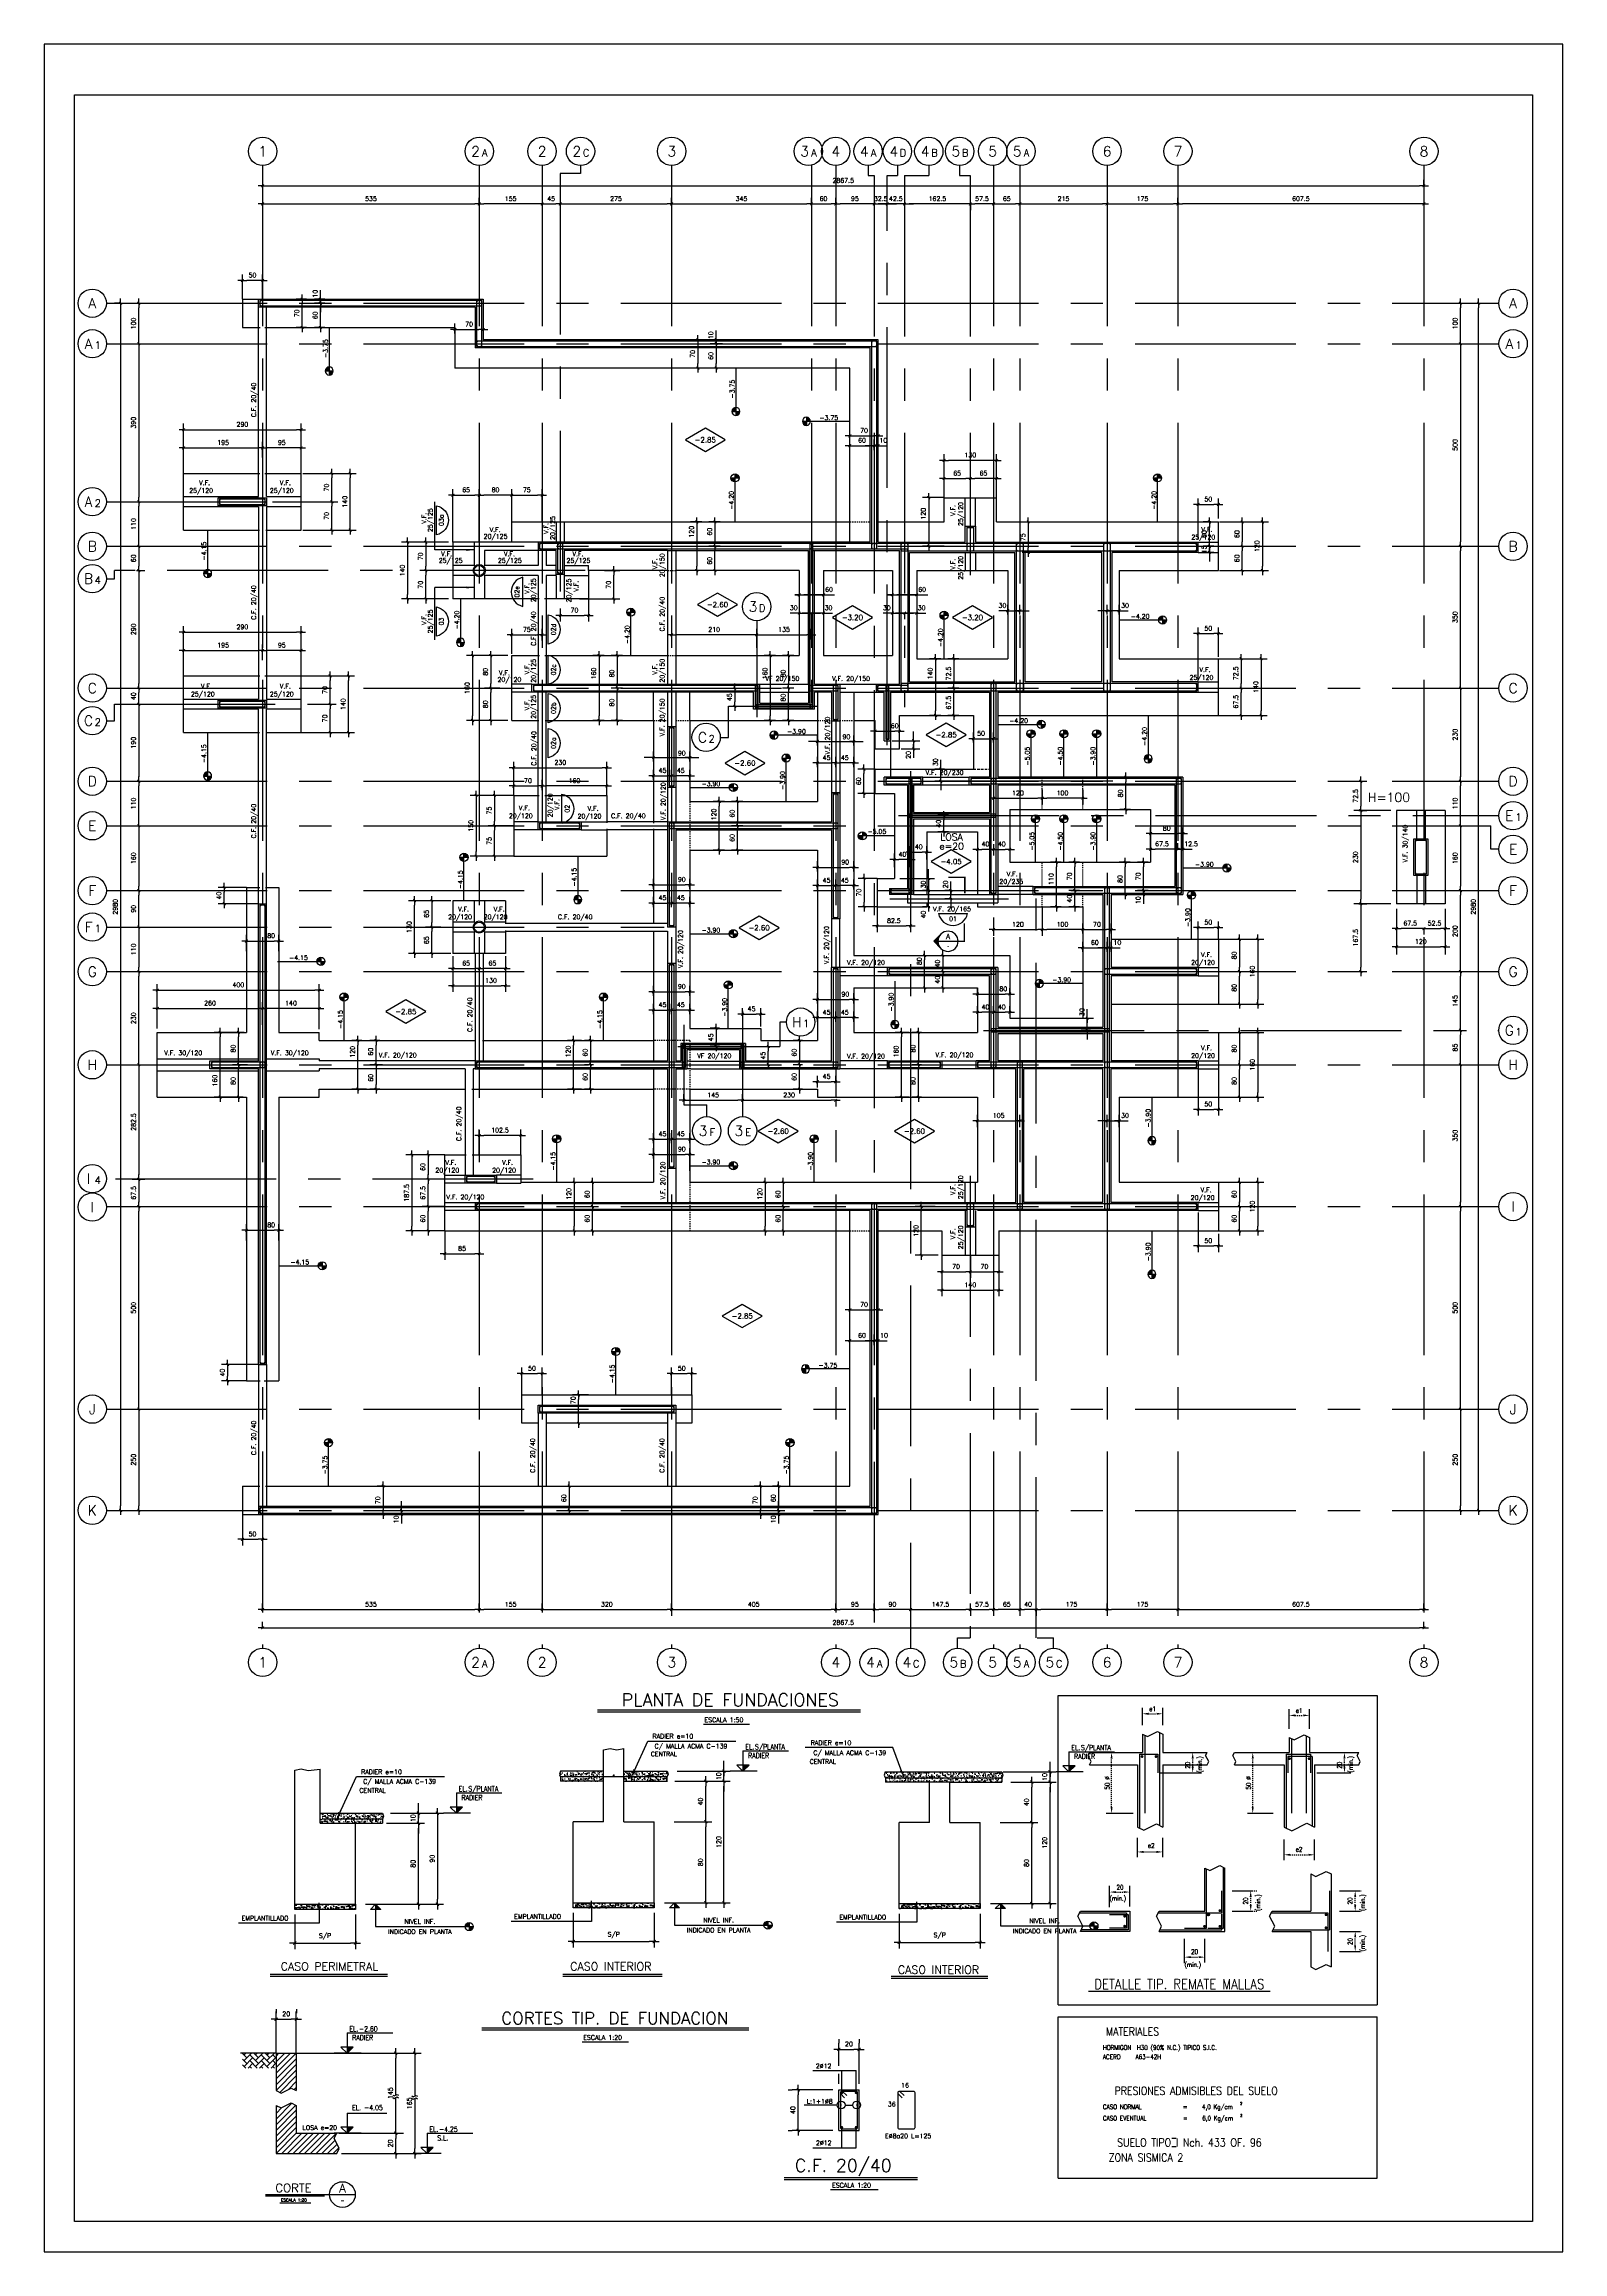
# Paper-space layout 'Layout1' of a CAD drawing. Header units: millimetres. Extents: x -2594 to -1844, y 1311 to 2401.
# The model-space entities are those that its viewports show. They can reach past a viewport. Long polylines and large blocks are cut down to what shows.
import ezdxf
from ezdxf.enums import TextEntityAlignment as Align

# ---------------------------------------------------------------- set-up
doc = ezdxf.new("R2010")
doc.units = ezdxf.units.MM
doc.header["$LTSCALE"] = 0.5
for name, pattern in [('CENTER', [50.8, 31.75, -6.35, 6.35, -6.35]), ('DASHED', [0.75, 0.5, -0.25]), ('DASHED2', [0.375, 0.25, -0.125])]:
    doc.linetypes.add(name, pattern=pattern)
for name, color, linetype in [('A-LINEA 015', 6, 'Continuous'), ('BORDE DE LOSAS', 3, 'Continuous'), ('CONTORNO', 3, 'Continuous'), ('CONTORNOS', 3, 'Continuous'), ('CORTES', 5, 'Continuous'), ('COTAS', 2, 'Continuous'), ('Cotas2', 1, 'Continuous'), ('EJES', 1, 'CENTER'), ('FORMATO', 7, 'Continuous'), ('FUNDACIONES', 6, 'Continuous'), ('MALLA', 1, 'Continuous'), ('MUROS', 5, 'Continuous'), ('NIVELES', 3, 'Continuous'), ('revision', 1, 'Continuous'), ('SEG', 2, 'DASHED2'), ('SEGMENTOS1', 2, 'DASHED'), ('TEXTO', 3, 'Continuous'), ('TEXTO2', 6, 'Continuous'), ('TEXTOS1', 9, 'Continuous'), ('textos2', 2, 'Continuous'), ('VENTANA', 7, 'Continuous'), ('VIGAS', 3, 'Continuous')]:
    doc.layers.add(name, color=color, linetype=linetype)
doc.layers.get('VENTANA').off()
doc.styles.add('Minmetal', font='romans.shx', dxfattribs={"width": 0.85})
doc.styles.add('ROMAND', font='romand')
doc.styles.add('ROMANS', font='romans')
doc.styles.add('ROMANS0', font='romans.shx')
doc.styles.add('SIETE50', font='ROMAND.SHX', dxfattribs={"height": 31.5})
doc.styles.get("Standard").update_dxf_attribs({"font": 'techl___.ttf'})
doc.dimstyles.new('ING-20', dxfattribs={"dimscale": 2, "dimtxt": 2.25, "dimasz": 2.5, "dimexe": 3, "dimexo": 5, "dimgap": 1.5, "dimtad": 1, "dimdec": 8, "dimzin": 12, "dimdsep": 46, "dimtxsty": 'ROMANS', "dimblk1": 'TICK1', "dimblk2": 'TICK1', "dimsah": 1, "dimcen": 0.09, "dimclrd": 2, "dimclre": 1, "dimclrt": 3, "dimadec": 5, "dimazin": 0, "dimtfac": 1, "dimtdec": 8, "dimtix": 1, "dimtmove": 2, "dimatfit": 3, "dimldrblk": 'TICK1', "dimfxl": 1, "dimtolj": 1, "dimtzin": 12, "dimarcsym": 0})
doc.dimstyles.new('ING-50', dxfattribs={"dimscale": 5, "dimtxt": 2.25, "dimasz": 2.25, "dimexe": 3, "dimexo": 0, "dimgap": 1.5, "dimtad": 1, "dimdec": 1, "dimzin": 12, "dimdsep": 46, "dimtxsty": 'ROMANS', "dimblk1": 'TICK1', "dimblk2": 'TICK1', "dimsah": 1, "dimcen": 0.09, "dimclrd": 2, "dimclre": 1, "dimclrt": 3, "dimadec": 1, "dimazin": 3, "dimtfac": 1, "dimtdec": 1, "dimtix": 1, "dimtmove": 2, "dimatfit": 3, "dimfxl": 3, "dimtolj": 1, "dimtzin": 12, "dimarcsym": 0})
doc.dimstyles.new('SECON', dxfattribs={"dimscale": 5, "dimtxt": 2.25, "dimasz": 3, "dimexe": 3, "dimexo": 2, "dimgap": 1, "dimtad": 1, "dimlfac": 0.1, "dimtxsty": 'Minmetal', "dimcen": 2.25, "dimclrd": 2, "dimclre": 1, "dimclrt": 3, "dimazin": 0, "dimtfac": 1, "dimtix": 1, "dimtmove": 1, "dimatfit": 3, "dimfxl": 1, "dimarcsym": 0})
pattern_1 = [(37.5, (-655776.5073, 94298.3412), (-0.1259867, 3.8536475), [0, -3.04, 0, -3.4, 0, -3.25]), (7.5, (-655776.5073, 94298.341), (3.5395534, 5.644292), [0, -1.64, 0, -2.74, 0, -1.05]), (327.5, (-655778.9673, 94298.3412), (6.2282837, 0.011318), [0, -1, 0, -3.6, 0, -4.7]), (317.5, (-655778.967, 94298.341), (6.012253, 1.755351), [0, -0.5, 0, -2.36, 0, -2.7])]

# ---------------------------------------------------------------- blocks, each defined once
blk = doc.blocks.new('NIVEL')
at = {"layer": 'NIVELES', "color": 3, "linetype": 'Continuous'}
blk.add_lwpolyline([(-48.8, 12.3), (0.5, -16.4), (49.7, 12.3), (0.5, 41)], close=True, dxfattribs=at)
at = {"layer": 'NIVELES', "color": 3, "linetype": 'Continuous', "style": 'ROMANS'}
blk.add_attdef('%%P00.00', text='', height=12.7, dxfattribs=at).set_placement((0.4, 6), align=Align.CENTER)
blk = doc.blocks.new('EJE-1')
at = {"color": 3, "linetype": 'Continuous'}
blk.add_circle((0, 0), 35, dxfattribs=at)
at = {"color": 5, "linetype": 'Continuous', "style": 'ROMAND'}
blk.add_attdef('0', text='', height=25, dxfattribs=at).set_placement((0.2, 0), align=Align.MIDDLE)
blk = doc.blocks.new('eje-3')
at = {"color": 3, "linetype": 'Continuous'}
blk.add_circle((0, 0), 35, dxfattribs=at)
at = {"color": 5, "linetype": 'Continuous', "style": 'ROMAND'}
for height, p in [(25, (-9.2, 0)), (18, (13.7, -3.6))]:
    blk.add_attdef('0', text='', height=height, dxfattribs=at).set_placement(p, align=Align.MIDDLE)
blk = doc.blocks.new('TICK1')
at = {"color": 2}
for points in [[(0, 0), (-1, 0)], [(0, 0), (1, 0)]]:
    blk.add_lwpolyline(points, dxfattribs=at)
at = {"color": 2, "const_width": 0.2}
blk.add_lwpolyline([(-0.3, -0.3), (0.3, 0.3)], dxfattribs=at)
blk = doc.blocks.new('*D24')
at = {"layer": 'COTAS', "color": 1, "lineweight": -2}
for p, q in [((-654844.7, 96572.5), (-654844.7, 96587.5)), ((-654784.7, 96572.5), (-654784.7, 96587.5))]:
    blk.add_line(p, q, dxfattribs=at)
at = {"layer": 'COTAS', "color": 2, "lineweight": -2}
blk.add_line((-654833.5, 96572.5), (-654796, 96572.5), dxfattribs=at)
at = {"layer": 'Defpoints', "color": 0}
for p in [(-654844.7, 96572.5), (-654784.7, 96572.5), (-654784.7, 96572.5)]:
    blk.add_point(p, dxfattribs=at)
at = {"layer": 'COTAS', "color": 2, "lineweight": -2, "xscale": 11.25, "yscale": 11.25, "zscale": 11.25, "rotation": 180}
blk.add_blockref('TICK1', (-654844.7, 96572.5), dxfattribs=at)
at = {"layer": 'COTAS', "color": 2, "lineweight": -2, "xscale": 11.25, "yscale": 11.25, "zscale": 11.25}
blk.add_blockref('TICK1', (-654784.7, 96572.5), dxfattribs=at)
at = {"layer": 'COTAS', "color": 3, "insert": (-654814.7, 96585.6), "char_height": 11.25, "attachment_point": 5, "style": 'ROMANS'}
blk.add_mtext('\\A1;60', dxfattribs=at)
blk = doc.blocks.new('*D25')
at = {"layer": 'COTAS', "color": 1, "lineweight": -2}
for p, q in [((-654784.7, 96572.5), (-654784.7, 96587.5)), ((-654689.7, 96572.5), (-654689.7, 96557.5))]:
    blk.add_line(p, q, dxfattribs=at)
at = {"layer": 'COTAS', "color": 2, "lineweight": -2}
blk.add_line((-654701, 96572.5), (-654773.5, 96572.5), dxfattribs=at)
at = {"layer": 'Defpoints', "color": 0}
for p in [(-654784.7, 96572.5), (-654784.7, 96572.5), (-654689.7, 96572.5)]:
    blk.add_point(p, dxfattribs=at)
at = {"layer": 'COTAS', "color": 2, "lineweight": -2, "xscale": 11.25, "yscale": 11.25, "zscale": 11.25, "rotation": 180}
blk.add_blockref('TICK1', (-654784.7, 96572.5), dxfattribs=at)
at = {"layer": 'COTAS', "color": 2, "lineweight": -2, "xscale": 11.25, "yscale": 11.25, "zscale": 11.25}
blk.add_blockref('TICK1', (-654689.7, 96572.5), dxfattribs=at)
at = {"layer": 'COTAS', "color": 3, "insert": (-654737.2, 96585.6), "char_height": 11.25, "attachment_point": 5, "style": 'ROMANS'}
blk.add_mtext('\\A1;95', dxfattribs=at)
blk = doc.blocks.new('*D26')
at = {"layer": 'COTAS', "color": 1, "lineweight": -2}
for p, q in [((-654657.2, 96572.5), (-654657.2, 96587.5)), ((-654689.7, 96572.5), (-654689.7, 96557.5))]:
    blk.add_line(p, q, dxfattribs=at)
at = {"layer": 'COTAS', "color": 2, "lineweight": -2}
for p, q in [((-654701, 96572.5), (-654712.2, 96572.5)), ((-654689.7, 96572.5), (-654657.2, 96572.5)), ((-654646, 96572.5), (-654634.7, 96572.5))]:
    blk.add_line(p, q, dxfattribs=at)
at = {"layer": 'Defpoints', "color": 0}
for p in [(-654689.7, 96572.5), (-654657.2, 96572.5), (-654657.2, 96572.5)]:
    blk.add_point(p, dxfattribs=at)
at = {"layer": 'COTAS', "color": 2, "lineweight": -2, "xscale": 11.25, "yscale": 11.25, "zscale": 11.25}
blk.add_blockref('TICK1', (-654689.7, 96572.5), dxfattribs=at)
at = {"layer": 'COTAS', "color": 2, "lineweight": -2, "xscale": 11.25, "yscale": 11.25, "zscale": 11.25, "rotation": 180}
blk.add_blockref('TICK1', (-654657.2, 96572.5), dxfattribs=at)
at = {"layer": 'COTAS', "color": 3, "insert": (-654673.5, 96585.6), "char_height": 11.25, "attachment_point": 5, "style": 'ROMANS'}
blk.add_mtext('\\A1;32.5', dxfattribs=at)
blk = doc.blocks.new('*D27')
at = {"layer": 'COTAS', "color": 1, "lineweight": -2}
for p, q in [((-654452.2, 96572.5), (-654452.2, 96557.5)), ((-654394.7, 96572.5), (-654394.7, 96557.5))]:
    blk.add_line(p, q, dxfattribs=at)
at = {"layer": 'COTAS', "color": 2, "lineweight": -2}
blk.add_line((-654406, 96572.5), (-654441, 96572.5), dxfattribs=at)
at = {"layer": 'Defpoints', "color": 0}
for p in [(-654452.2, 96572.5), (-654452.2, 96572.5), (-654394.7, 96572.5)]:
    blk.add_point(p, dxfattribs=at)
at = {"layer": 'COTAS', "color": 2, "lineweight": -2, "xscale": 11.25, "yscale": 11.25, "zscale": 11.25, "rotation": 180}
blk.add_blockref('TICK1', (-654452.2, 96572.5), dxfattribs=at)
at = {"layer": 'COTAS', "color": 2, "lineweight": -2, "xscale": 11.25, "yscale": 11.25, "zscale": 11.25}
blk.add_blockref('TICK1', (-654394.7, 96572.5), dxfattribs=at)
at = {"layer": 'COTAS', "color": 3, "insert": (-654423.5, 96585.6), "char_height": 11.25, "attachment_point": 5, "style": 'ROMANS'}
blk.add_mtext('\\A1;57.5', dxfattribs=at)
blk = doc.blocks.new('*D28')
at = {"layer": 'COTAS', "color": 1, "lineweight": -2}
for p, q in [((-654394.7, 96572.5), (-654394.7, 96557.5)), ((-654329.7, 96572.5), (-654329.7, 96557.5))]:
    blk.add_line(p, q, dxfattribs=at)
at = {"layer": 'COTAS', "color": 2, "lineweight": -2}
blk.add_line((-654383.5, 96572.5), (-654341, 96572.5), dxfattribs=at)
at = {"layer": 'Defpoints', "color": 0}
for p in [(-654394.7, 96572.5), (-654329.7, 96572.5), (-654329.7, 96572.5)]:
    blk.add_point(p, dxfattribs=at)
at = {"layer": 'COTAS', "color": 2, "lineweight": -2, "xscale": 11.25, "yscale": 11.25, "zscale": 11.25, "rotation": 180}
blk.add_blockref('TICK1', (-654394.7, 96572.5), dxfattribs=at)
at = {"layer": 'COTAS', "color": 2, "lineweight": -2, "xscale": 11.25, "yscale": 11.25, "zscale": 11.25}
blk.add_blockref('TICK1', (-654329.7, 96572.5), dxfattribs=at)
at = {"layer": 'COTAS', "color": 3, "insert": (-654362.2, 96585.6), "char_height": 11.25, "attachment_point": 5, "style": 'ROMANS'}
blk.add_mtext('\\A1;65', dxfattribs=at)
blk = doc.blocks.new('*D29')
at = {"layer": 'COTAS', "color": 1, "lineweight": -2}
for p, q in [((-653939.7, 96572.5), (-653939.7, 96587.5)), ((-654114.7, 96572.5), (-654114.7, 96557.5))]:
    blk.add_line(p, q, dxfattribs=at)
at = {"layer": 'COTAS', "color": 2, "lineweight": -2}
blk.add_line((-654103.5, 96572.5), (-653951, 96572.5), dxfattribs=at)
at = {"layer": 'Defpoints', "color": 0}
for p in [(-654114.7, 96572.5), (-653939.7, 96572.5), (-653939.7, 96572.5)]:
    blk.add_point(p, dxfattribs=at)
at = {"layer": 'COTAS', "color": 2, "lineweight": -2, "xscale": 11.25, "yscale": 11.25, "zscale": 11.25, "rotation": 180}
blk.add_blockref('TICK1', (-654114.7, 96572.5), dxfattribs=at)
at = {"layer": 'COTAS', "color": 2, "lineweight": -2, "xscale": 11.25, "yscale": 11.25, "zscale": 11.25}
blk.add_blockref('TICK1', (-653939.7, 96572.5), dxfattribs=at)
at = {"layer": 'COTAS', "color": 3, "insert": (-654027.2, 96585.6), "char_height": 11.25, "attachment_point": 5, "style": 'ROMANS'}
blk.add_mtext('\\A1;175', dxfattribs=at)
blk = doc.blocks.new('*D30')
at = {"layer": 'COTAS', "color": 1, "lineweight": -2}
for p, q in [((-655664.7, 96572.5), (-655664.7, 96587.5)), ((-655509.7, 96572.5), (-655509.7, 96557.5))]:
    blk.add_line(p, q, dxfattribs=at)
at = {"layer": 'COTAS', "color": 2, "lineweight": -2}
blk.add_line((-655521, 96572.5), (-655653.5, 96572.5), dxfattribs=at)
at = {"layer": 'Defpoints', "color": 0}
for p in [(-655664.7, 96572.5), (-655664.7, 96572.5), (-655509.7, 96572.5)]:
    blk.add_point(p, dxfattribs=at)
at = {"layer": 'COTAS', "color": 2, "lineweight": -2, "xscale": 11.25, "yscale": 11.25, "zscale": 11.25, "rotation": 180}
blk.add_blockref('TICK1', (-655664.7, 96572.5), dxfattribs=at)
at = {"layer": 'COTAS', "color": 2, "lineweight": -2, "xscale": 11.25, "yscale": 11.25, "zscale": 11.25}
blk.add_blockref('TICK1', (-655509.7, 96572.5), dxfattribs=at)
at = {"layer": 'COTAS', "color": 3, "insert": (-655587.2, 96585.6), "char_height": 11.25, "attachment_point": 5, "style": 'ROMANS'}
blk.add_mtext('\\A1;155', dxfattribs=at)
blk = doc.blocks.new('*D31')
at = {"layer": 'COTAS', "color": 1, "lineweight": -2}
for p, q in [((-653332.2, 96617.5), (-653332.2, 96632.5)), ((-656199.7, 96617.5), (-656199.7, 96602.5))]:
    blk.add_line(p, q, dxfattribs=at)
at = {"layer": 'COTAS', "color": 2, "lineweight": -2}
blk.add_line((-656188.5, 96617.5), (-653343.5, 96617.5), dxfattribs=at)
at = {"layer": 'Defpoints', "color": 0}
for p in [(-656199.7, 96617.5), (-653332.2, 96617.5), (-653332.2, 96617.5)]:
    blk.add_point(p, dxfattribs=at)
at = {"layer": 'COTAS', "color": 2, "lineweight": -2, "xscale": 11.25, "yscale": 11.25, "zscale": 11.25, "rotation": 180}
blk.add_blockref('TICK1', (-656199.7, 96617.5), dxfattribs=at)
at = {"layer": 'COTAS', "color": 2, "lineweight": -2, "xscale": 11.25, "yscale": 11.25, "zscale": 11.25}
blk.add_blockref('TICK1', (-653332.2, 96617.5), dxfattribs=at)
at = {"layer": 'COTAS', "color": 3, "insert": (-654766, 96630.6), "char_height": 11.25, "attachment_point": 5, "style": 'ROMANS'}
blk.add_mtext('\\A1;2867.5', dxfattribs=at)
blk = doc.blocks.new('*D32')
at = {"layer": 'COTAS', "color": 1, "lineweight": -2}
for p, q in [((-655664.7, 96572.5), (-655664.7, 96587.5)), ((-656199.7, 96572.5), (-656199.7, 96557.5))]:
    blk.add_line(p, q, dxfattribs=at)
at = {"layer": 'COTAS', "color": 2, "lineweight": -2}
blk.add_line((-656188.5, 96572.5), (-655676, 96572.5), dxfattribs=at)
at = {"layer": 'Defpoints', "color": 0}
for p in [(-656199.7, 96572.5), (-655664.7, 96572.5), (-655664.7, 96572.5)]:
    blk.add_point(p, dxfattribs=at)
at = {"layer": 'COTAS', "color": 2, "lineweight": -2, "xscale": 11.25, "yscale": 11.25, "zscale": 11.25, "rotation": 180}
blk.add_blockref('TICK1', (-656199.7, 96572.5), dxfattribs=at)
at = {"layer": 'COTAS', "color": 2, "lineweight": -2, "xscale": 11.25, "yscale": 11.25, "zscale": 11.25}
blk.add_blockref('TICK1', (-655664.7, 96572.5), dxfattribs=at)
at = {"layer": 'COTAS', "color": 3, "insert": (-655932.2, 96585.6), "char_height": 11.25, "attachment_point": 5, "style": 'ROMANS'}
blk.add_mtext('\\A1;535', dxfattribs=at)
blk = doc.blocks.new('*D33')
at = {"layer": 'COTAS', "color": 1, "lineweight": -2}
for p, q in [((-653246.7, 96327.5), (-653227.2, 96327.5)), ((-653246.7, 96227.4), (-653227.2, 96227.4))]:
    blk.add_line(p, q, dxfattribs=at)
at = {"layer": 'COTAS', "color": 2, "lineweight": -2}
blk.add_line((-653242.2, 96238.7), (-653242.2, 96316.2), dxfattribs=at)
at = {"layer": 'Defpoints', "color": 0}
for p in [(-653246.7, 96327.5), (-653242.2, 96327.5), (-653246.7, 96227.4)]:
    blk.add_point(p, dxfattribs=at)
at = {"layer": 'COTAS', "color": 2, "lineweight": -2, "xscale": 11.25, "yscale": 11.25, "zscale": 11.25}
for p, rotation in [((-653242.2, 96327.5), 90), ((-653242.2, 96227.4), 270)]:
    blk.add_blockref('TICK1', p, dxfattribs=dict(at, rotation=rotation))
at = {"layer": 'COTAS', "color": 3, "insert": (-653255.3, 96277.5), "char_height": 11.25, "attachment_point": 5, "rotation": 90, "style": 'ROMANS'}
blk.add_mtext('\\A1;100', dxfattribs=at)
blk = doc.blocks.new('*D34')
at = {"layer": 'COTAS', "color": 1, "lineweight": -2}
for p, q in [((-653246.7, 96227.4), (-653227.2, 96227.4)), ((-653246.7, 95727.5), (-653227.2, 95727.5))]:
    blk.add_line(p, q, dxfattribs=at)
at = {"layer": 'COTAS', "color": 2, "lineweight": -2}
blk.add_line((-653242.2, 96216.2), (-653242.2, 95738.7), dxfattribs=at)
at = {"layer": 'Defpoints', "color": 0}
for p in [(-653246.7, 96227.4), (-653246.7, 95727.5), (-653242.2, 95727.5)]:
    blk.add_point(p, dxfattribs=at)
at = {"layer": 'COTAS', "color": 2, "lineweight": -2, "xscale": 11.25, "yscale": 11.25, "zscale": 11.25}
for p, rotation in [((-653242.2, 96227.4), 90), ((-653242.2, 95727.5), 270)]:
    blk.add_blockref('TICK1', p, dxfattribs=dict(at, rotation=rotation))
at = {"layer": 'COTAS', "color": 3, "insert": (-653255.3, 95977.5), "char_height": 11.25, "attachment_point": 5, "rotation": 90, "style": 'ROMANS'}
blk.add_mtext('\\A1;500', dxfattribs=at)
blk = doc.blocks.new('*D35')
at = {"layer": 'COTAS', "color": 1, "lineweight": -2}
for p, q in [((-653246.7, 95727.5), (-653227.2, 95727.5)), ((-653246.7, 95377.5), (-653227.2, 95377.5))]:
    blk.add_line(p, q, dxfattribs=at)
at = {"layer": 'COTAS', "color": 2, "lineweight": -2}
blk.add_line((-653242.2, 95388.7), (-653242.2, 95716.2), dxfattribs=at)
at = {"layer": 'Defpoints', "color": 0}
for p in [(-653246.7, 95727.5), (-653242.2, 95727.5), (-653246.7, 95377.5)]:
    blk.add_point(p, dxfattribs=at)
at = {"layer": 'COTAS', "color": 2, "lineweight": -2, "xscale": 11.25, "yscale": 11.25, "zscale": 11.25}
for p, rotation in [((-653242.2, 95727.5), 90), ((-653242.2, 95377.5), 270)]:
    blk.add_blockref('TICK1', p, dxfattribs=dict(at, rotation=rotation))
at = {"layer": 'COTAS', "color": 3, "insert": (-653255.3, 95552.5), "char_height": 11.25, "attachment_point": 5, "rotation": 90, "style": 'ROMANS'}
blk.add_mtext('\\A1;350', dxfattribs=at)
blk = doc.blocks.new('*D36')
at = {"layer": 'COTAS', "color": 1, "lineweight": -2}
for p, q in [((-653246.7, 95377.5), (-653227.2, 95377.5)), ((-653246.7, 95147.5), (-653227.2, 95147.5))]:
    blk.add_line(p, q, dxfattribs=at)
at = {"layer": 'COTAS', "color": 2, "lineweight": -2}
blk.add_line((-653242.2, 95366.2), (-653242.2, 95158.7), dxfattribs=at)
at = {"layer": 'Defpoints', "color": 0}
for p in [(-653246.7, 95377.5), (-653246.7, 95147.5), (-653242.2, 95147.5)]:
    blk.add_point(p, dxfattribs=at)
at = {"layer": 'COTAS', "color": 2, "lineweight": -2, "xscale": 11.25, "yscale": 11.25, "zscale": 11.25}
for p, rotation in [((-653242.2, 95377.5), 90), ((-653242.2, 95147.5), 270)]:
    blk.add_blockref('TICK1', p, dxfattribs=dict(at, rotation=rotation))
at = {"layer": 'COTAS', "color": 3, "insert": (-653255.3, 95262.5), "char_height": 11.25, "attachment_point": 5, "rotation": 90, "style": 'ROMANS'}
blk.add_mtext('\\A1;230', dxfattribs=at)
blk = doc.blocks.new('*D37')
at = {"layer": 'COTAS', "color": 1, "lineweight": -2}
for p, q in [((-653246.7, 95147.5), (-653227.2, 95147.5)), ((-653246.7, 95037.5), (-653227.2, 95037.5))]:
    blk.add_line(p, q, dxfattribs=at)
at = {"layer": 'COTAS', "color": 2, "lineweight": -2}
blk.add_line((-653242.2, 95048.7), (-653242.2, 95136.2), dxfattribs=at)
at = {"layer": 'Defpoints', "color": 0}
for p in [(-653246.7, 95147.5), (-653242.2, 95147.5), (-653246.7, 95037.5)]:
    blk.add_point(p, dxfattribs=at)
at = {"layer": 'COTAS', "color": 2, "lineweight": -2, "xscale": 11.25, "yscale": 11.25, "zscale": 11.25}
for p, rotation in [((-653242.2, 95147.5), 90), ((-653242.2, 95037.5), 270)]:
    blk.add_blockref('TICK1', p, dxfattribs=dict(at, rotation=rotation))
at = {"layer": 'COTAS', "color": 3, "insert": (-653255.3, 95092.5), "char_height": 11.25, "attachment_point": 5, "rotation": 90, "style": 'ROMANS'}
blk.add_mtext('\\A1;110', dxfattribs=at)
blk = doc.blocks.new('*D38')
at = {"layer": 'COTAS', "color": 1, "lineweight": -2}
for p, q in [((-653246.7, 95037.5), (-653227.2, 95037.5)), ((-653246.7, 94877.5), (-653227.2, 94877.5))]:
    blk.add_line(p, q, dxfattribs=at)
at = {"layer": 'COTAS', "color": 2, "lineweight": -2}
blk.add_line((-653242.2, 95026.2), (-653242.2, 94888.7), dxfattribs=at)
at = {"layer": 'Defpoints', "color": 0}
for p in [(-653246.7, 95037.5), (-653246.7, 94877.5), (-653242.2, 94877.5)]:
    blk.add_point(p, dxfattribs=at)
at = {"layer": 'COTAS', "color": 2, "lineweight": -2, "xscale": 11.25, "yscale": 11.25, "zscale": 11.25}
for p, rotation in [((-653242.2, 95037.5), 90), ((-653242.2, 94877.5), 270)]:
    blk.add_blockref('TICK1', p, dxfattribs=dict(at, rotation=rotation))
at = {"layer": 'COTAS', "color": 3, "insert": (-653255.3, 94957.5), "char_height": 11.25, "attachment_point": 5, "rotation": 90, "style": 'ROMANS'}
blk.add_mtext('\\A1;160', dxfattribs=at)
blk = doc.blocks.new('*D39')
at = {"layer": 'COTAS', "color": 1, "lineweight": -2}
for p, q in [((-653246.7, 94877.5), (-653227.2, 94877.5)), ((-653246.7, 94677.5), (-653227.2, 94677.5))]:
    blk.add_line(p, q, dxfattribs=at)
at = {"layer": 'COTAS', "color": 2, "lineweight": -2}
blk.add_line((-653242.2, 94688.7), (-653242.2, 94866.2), dxfattribs=at)
at = {"layer": 'Defpoints', "color": 0}
for p in [(-653246.7, 94877.5), (-653242.2, 94877.5), (-653246.7, 94677.5)]:
    blk.add_point(p, dxfattribs=at)
at = {"layer": 'COTAS', "color": 2, "lineweight": -2, "xscale": 11.25, "yscale": 11.25, "zscale": 11.25}
for p, rotation in [((-653242.2, 94877.5), 90), ((-653242.2, 94677.5), 270)]:
    blk.add_blockref('TICK1', p, dxfattribs=dict(at, rotation=rotation))
at = {"layer": 'COTAS', "color": 3, "insert": (-653255.3, 94777.5), "char_height": 11.25, "attachment_point": 5, "rotation": 90, "style": 'ROMANS'}
blk.add_mtext('\\A1;200', dxfattribs=at)
blk = doc.blocks.new('*D40')
at = {"layer": 'COTAS', "color": 1, "lineweight": -2}
for p, q in [((-653246.7, 94532.5), (-653227.2, 94532.5)), ((-653246.7, 94447.5), (-653227.2, 94447.5))]:
    blk.add_line(p, q, dxfattribs=at)
at = {"layer": 'COTAS', "color": 2, "lineweight": -2}
blk.add_line((-653242.2, 94458.7), (-653242.2, 94521.2), dxfattribs=at)
at = {"layer": 'Defpoints', "color": 0}
for p in [(-653246.7, 94532.5), (-653242.2, 94532.5), (-653246.7, 94447.5)]:
    blk.add_point(p, dxfattribs=at)
at = {"layer": 'COTAS', "color": 2, "lineweight": -2, "xscale": 11.25, "yscale": 11.25, "zscale": 11.25}
for p, rotation in [((-653242.2, 94532.5), 90), ((-653242.2, 94447.5), 270)]:
    blk.add_blockref('TICK1', p, dxfattribs=dict(at, rotation=rotation))
at = {"layer": 'COTAS', "color": 3, "insert": (-653255.3, 94490), "char_height": 11.25, "attachment_point": 5, "rotation": 90, "style": 'ROMANS'}
blk.add_mtext('\\A1;85', dxfattribs=at)
blk = doc.blocks.new('*D41')
at = {"layer": 'COTAS', "color": 1, "lineweight": -2}
for p, q in [((-653246.7, 94447.5), (-653227.2, 94447.5)), ((-653246.7, 94097.5), (-653227.2, 94097.5))]:
    blk.add_line(p, q, dxfattribs=at)
at = {"layer": 'COTAS', "color": 2, "lineweight": -2}
blk.add_line((-653242.2, 94436.2), (-653242.2, 94108.7), dxfattribs=at)
at = {"layer": 'Defpoints', "color": 0}
for p in [(-653246.7, 94447.5), (-653246.7, 94097.5), (-653242.2, 94097.5)]:
    blk.add_point(p, dxfattribs=at)
at = {"layer": 'COTAS', "color": 2, "lineweight": -2, "xscale": 11.25, "yscale": 11.25, "zscale": 11.25}
for p, rotation in [((-653242.2, 94447.5), 90), ((-653242.2, 94097.5), 270)]:
    blk.add_blockref('TICK1', p, dxfattribs=dict(at, rotation=rotation))
at = {"layer": 'COTAS', "color": 3, "insert": (-653255.3, 94272.5), "char_height": 11.25, "attachment_point": 5, "rotation": 90, "style": 'ROMANS'}
blk.add_mtext('\\A1;350', dxfattribs=at)
blk = doc.blocks.new('*D42')
at = {"layer": 'COTAS', "color": 1, "lineweight": -2}
for p, q in [((-653246.7, 94097.5), (-653227.2, 94097.5)), ((-653246.7, 93597.5), (-653227.2, 93597.5))]:
    blk.add_line(p, q, dxfattribs=at)
at = {"layer": 'COTAS', "color": 2, "lineweight": -2}
blk.add_line((-653242.2, 93608.7), (-653242.2, 94086.2), dxfattribs=at)
at = {"layer": 'Defpoints', "color": 0}
for p in [(-653246.7, 94097.5), (-653242.2, 94097.5), (-653246.7, 93597.5)]:
    blk.add_point(p, dxfattribs=at)
at = {"layer": 'COTAS', "color": 2, "lineweight": -2, "xscale": 11.25, "yscale": 11.25, "zscale": 11.25}
for p, rotation in [((-653242.2, 94097.5), 90), ((-653242.2, 93597.5), 270)]:
    blk.add_blockref('TICK1', p, dxfattribs=dict(at, rotation=rotation))
at = {"layer": 'COTAS', "color": 3, "insert": (-653255.3, 93847.5), "char_height": 11.25, "attachment_point": 5, "rotation": 90, "style": 'ROMANS'}
blk.add_mtext('\\A1;500', dxfattribs=at)
blk = doc.blocks.new('*D43')
at = {"layer": 'COTAS', "color": 1, "lineweight": -2}
for p, q in [((-653201.7, 96327.5), (-653182.2, 96327.5)), ((-653201.7, 93347.5), (-653182.2, 93347.5))]:
    blk.add_line(p, q, dxfattribs=at)
at = {"layer": 'COTAS', "color": 2, "lineweight": -2}
blk.add_line((-653197.2, 93358.7), (-653197.2, 96316.2), dxfattribs=at)
at = {"layer": 'Defpoints', "color": 0}
for p in [(-653201.7, 96327.5), (-653197.2, 96327.5), (-653201.7, 93347.5)]:
    blk.add_point(p, dxfattribs=at)
at = {"layer": 'COTAS', "color": 2, "lineweight": -2, "xscale": 11.25, "yscale": 11.25, "zscale": 11.25}
for p, rotation in [((-653197.2, 96327.5), 90), ((-653197.2, 93347.5), 270)]:
    blk.add_blockref('TICK1', p, dxfattribs=dict(at, rotation=rotation))
at = {"layer": 'COTAS', "color": 3, "insert": (-653210.3, 94837.5), "char_height": 11.25, "attachment_point": 5, "rotation": 90, "style": 'ROMANS'}
blk.add_mtext('\\A1;2980', dxfattribs=at)
blk = doc.blocks.new('*D44')
at = {"layer": 'COTAS', "color": 1, "lineweight": -2}
for p, q in [((-653246.7, 93597.5), (-653227.2, 93597.5)), ((-653246.7, 93347.5), (-653227.2, 93347.5))]:
    blk.add_line(p, q, dxfattribs=at)
at = {"layer": 'COTAS', "color": 2, "lineweight": -2}
blk.add_line((-653242.2, 93586.2), (-653242.2, 93358.7), dxfattribs=at)
at = {"layer": 'Defpoints', "color": 0}
for p in [(-653246.7, 93597.5), (-653246.7, 93347.5), (-653242.2, 93347.5)]:
    blk.add_point(p, dxfattribs=at)
at = {"layer": 'COTAS', "color": 2, "lineweight": -2, "xscale": 11.25, "yscale": 11.25, "zscale": 11.25}
for p, rotation in [((-653242.2, 93597.5), 90), ((-653242.2, 93347.5), 270)]:
    blk.add_blockref('TICK1', p, dxfattribs=dict(at, rotation=rotation))
at = {"layer": 'COTAS', "color": 3, "insert": (-653255.3, 93472.5), "char_height": 11.25, "attachment_point": 5, "rotation": 90, "style": 'ROMANS'}
blk.add_mtext('\\A1;250', dxfattribs=at)
blk = doc.blocks.new('*D45')
at = {"layer": 'COTAS', "color": 1, "lineweight": -2}
for p, q in [((-656199.7, 93102.5), (-656199.7, 93117.5)), ((-655664.7, 93102.5), (-655664.7, 93117.5))]:
    blk.add_line(p, q, dxfattribs=at)
at = {"layer": 'COTAS', "color": 2, "lineweight": -2}
blk.add_line((-656188.5, 93102.5), (-655676, 93102.5), dxfattribs=at)
at = {"layer": 'Defpoints', "color": 0}
for p in [(-656199.7, 93102.5), (-655664.7, 93102.5), (-655664.7, 93102.5)]:
    blk.add_point(p, dxfattribs=at)
at = {"layer": 'COTAS', "color": 2, "lineweight": -2, "xscale": 11.25, "yscale": 11.25, "zscale": 11.25, "rotation": 180}
blk.add_blockref('TICK1', (-656199.7, 93102.5), dxfattribs=at)
at = {"layer": 'COTAS', "color": 2, "lineweight": -2, "xscale": 11.25, "yscale": 11.25, "zscale": 11.25}
blk.add_blockref('TICK1', (-655664.7, 93102.5), dxfattribs=at)
at = {"layer": 'COTAS', "color": 3, "insert": (-655932.2, 93115.6), "char_height": 11.25, "attachment_point": 5, "style": 'ROMANS'}
blk.add_mtext('\\A1;535', dxfattribs=at)
blk = doc.blocks.new('*D46')
at = {"layer": 'COTAS', "color": 1, "lineweight": -2}
for p, q in [((-655664.7, 93102.5), (-655664.7, 93117.5)), ((-655509.7, 93102.5), (-655509.7, 93117.5))]:
    blk.add_line(p, q, dxfattribs=at)
at = {"layer": 'COTAS', "color": 2, "lineweight": -2}
blk.add_line((-655521, 93102.5), (-655653.5, 93102.5), dxfattribs=at)
at = {"layer": 'Defpoints', "color": 0}
for p in [(-655664.7, 93102.5), (-655664.7, 93102.5), (-655509.7, 93102.5)]:
    blk.add_point(p, dxfattribs=at)
at = {"layer": 'COTAS', "color": 2, "lineweight": -2, "xscale": 11.25, "yscale": 11.25, "zscale": 11.25, "rotation": 180}
blk.add_blockref('TICK1', (-655664.7, 93102.5), dxfattribs=at)
at = {"layer": 'COTAS', "color": 2, "lineweight": -2, "xscale": 11.25, "yscale": 11.25, "zscale": 11.25}
blk.add_blockref('TICK1', (-655509.7, 93102.5), dxfattribs=at)
at = {"layer": 'COTAS', "color": 3, "insert": (-655587.2, 93115.6), "char_height": 11.25, "attachment_point": 5, "style": 'ROMANS'}
blk.add_mtext('\\A1;155', dxfattribs=at)
blk = doc.blocks.new('*D47')
at = {"layer": 'COTAS', "color": 1, "lineweight": -2}
for p, q in [((-655189.7, 93102.5), (-655189.7, 93117.5)), ((-654784.7, 93102.5), (-654784.7, 93117.5))]:
    blk.add_line(p, q, dxfattribs=at)
at = {"layer": 'COTAS', "color": 2, "lineweight": -2}
blk.add_line((-655178.5, 93102.5), (-654796, 93102.5), dxfattribs=at)
at = {"layer": 'Defpoints', "color": 0}
for p in [(-655189.7, 93102.5), (-654784.7, 93102.5), (-654784.7, 93102.5)]:
    blk.add_point(p, dxfattribs=at)
at = {"layer": 'COTAS', "color": 2, "lineweight": -2, "xscale": 11.25, "yscale": 11.25, "zscale": 11.25, "rotation": 180}
blk.add_blockref('TICK1', (-655189.7, 93102.5), dxfattribs=at)
at = {"layer": 'COTAS', "color": 2, "lineweight": -2, "xscale": 11.25, "yscale": 11.25, "zscale": 11.25}
blk.add_blockref('TICK1', (-654784.7, 93102.5), dxfattribs=at)
at = {"layer": 'COTAS', "color": 3, "insert": (-654987.2, 93115.6), "char_height": 11.25, "attachment_point": 5, "style": 'ROMANS'}
blk.add_mtext('\\A1;405', dxfattribs=at)
blk = doc.blocks.new('*D48')
at = {"layer": 'COTAS', "color": 1, "lineweight": -2}
for p, q in [((-654784.7, 93102.5), (-654784.7, 93117.5)), ((-654689.7, 93102.5), (-654689.7, 93117.5))]:
    blk.add_line(p, q, dxfattribs=at)
at = {"layer": 'COTAS', "color": 2, "lineweight": -2}
blk.add_line((-654701, 93102.5), (-654773.5, 93102.5), dxfattribs=at)
at = {"layer": 'Defpoints', "color": 0}
for p in [(-654784.7, 93102.5), (-654784.7, 93102.5), (-654689.7, 93102.5)]:
    blk.add_point(p, dxfattribs=at)
at = {"layer": 'COTAS', "color": 2, "lineweight": -2, "xscale": 11.25, "yscale": 11.25, "zscale": 11.25, "rotation": 180}
blk.add_blockref('TICK1', (-654784.7, 93102.5), dxfattribs=at)
at = {"layer": 'COTAS', "color": 2, "lineweight": -2, "xscale": 11.25, "yscale": 11.25, "zscale": 11.25}
blk.add_blockref('TICK1', (-654689.7, 93102.5), dxfattribs=at)
at = {"layer": 'COTAS', "color": 3, "insert": (-654737.2, 93115.6), "char_height": 11.25, "attachment_point": 5, "style": 'ROMANS'}
blk.add_mtext('\\A1;95', dxfattribs=at)
blk = doc.blocks.new('*D49')
at = {"layer": 'COTAS', "color": 1, "lineweight": -2}
for p, q in [((-654452.2, 93102.5), (-654452.2, 93087.5)), ((-654394.7, 93102.5), (-654394.7, 93087.5))]:
    blk.add_line(p, q, dxfattribs=at)
at = {"layer": 'COTAS', "color": 2, "lineweight": -2}
blk.add_line((-654441, 93102.5), (-654406, 93102.5), dxfattribs=at)
at = {"layer": 'Defpoints', "color": 0}
for p in [(-654452.2, 93102.5), (-654394.7, 93102.5), (-654394.7, 93102.5)]:
    blk.add_point(p, dxfattribs=at)
at = {"layer": 'COTAS', "color": 2, "lineweight": -2, "xscale": 11.25, "yscale": 11.25, "zscale": 11.25, "rotation": 180}
blk.add_blockref('TICK1', (-654452.2, 93102.5), dxfattribs=at)
at = {"layer": 'COTAS', "color": 2, "lineweight": -2, "xscale": 11.25, "yscale": 11.25, "zscale": 11.25}
blk.add_blockref('TICK1', (-654394.7, 93102.5), dxfattribs=at)
at = {"layer": 'COTAS', "color": 3, "insert": (-654423.5, 93115.6), "char_height": 11.25, "attachment_point": 5, "style": 'ROMANS'}
blk.add_mtext('\\A1;57.5', dxfattribs=at)
blk = doc.blocks.new('*D50')
at = {"layer": 'COTAS', "color": 1, "lineweight": -2}
for p, q in [((-654394.7, 93102.5), (-654394.7, 93087.5)), ((-654329.7, 93102.5), (-654329.7, 93087.5))]:
    blk.add_line(p, q, dxfattribs=at)
at = {"layer": 'COTAS', "color": 2, "lineweight": -2}
blk.add_line((-654341, 93102.5), (-654383.5, 93102.5), dxfattribs=at)
at = {"layer": 'Defpoints', "color": 0}
for p in [(-654394.7, 93102.5), (-654394.7, 93102.5), (-654329.7, 93102.5)]:
    blk.add_point(p, dxfattribs=at)
at = {"layer": 'COTAS', "color": 2, "lineweight": -2, "xscale": 11.25, "yscale": 11.25, "zscale": 11.25, "rotation": 180}
blk.add_blockref('TICK1', (-654394.7, 93102.5), dxfattribs=at)
at = {"layer": 'COTAS', "color": 2, "lineweight": -2, "xscale": 11.25, "yscale": 11.25, "zscale": 11.25}
blk.add_blockref('TICK1', (-654329.7, 93102.5), dxfattribs=at)
at = {"layer": 'COTAS', "color": 3, "insert": (-654362.2, 93115.6), "char_height": 11.25, "attachment_point": 5, "style": 'ROMANS'}
blk.add_mtext('\\A1;65', dxfattribs=at)
blk = doc.blocks.new('*D51')
at = {"layer": 'COTAS', "color": 1, "lineweight": -2}
for p, q in [((-654114.7, 93102.5), (-654114.7, 93117.5)), ((-653939.7, 93102.5), (-653939.7, 93087.5))]:
    blk.add_line(p, q, dxfattribs=at)
at = {"layer": 'COTAS', "color": 2, "lineweight": -2}
blk.add_line((-653951, 93102.5), (-654103.5, 93102.5), dxfattribs=at)
at = {"layer": 'Defpoints', "color": 0}
for p in [(-654114.7, 93102.5), (-654114.7, 93102.5), (-653939.7, 93102.5)]:
    blk.add_point(p, dxfattribs=at)
at = {"layer": 'COTAS', "color": 2, "lineweight": -2, "xscale": 11.25, "yscale": 11.25, "zscale": 11.25, "rotation": 180}
blk.add_blockref('TICK1', (-654114.7, 93102.5), dxfattribs=at)
at = {"layer": 'COTAS', "color": 2, "lineweight": -2, "xscale": 11.25, "yscale": 11.25, "zscale": 11.25}
blk.add_blockref('TICK1', (-653939.7, 93102.5), dxfattribs=at)
at = {"layer": 'COTAS', "color": 3, "insert": (-654027.2, 93115.6), "char_height": 11.25, "attachment_point": 5, "style": 'ROMANS'}
blk.add_mtext('\\A1;175', dxfattribs=at)
blk = doc.blocks.new('*D52')
at = {"layer": 'COTAS', "color": 1, "lineweight": -2}
for p, q in [((-656199.7, 93057.5), (-656199.7, 93072.5)), ((-653332.2, 93057.5), (-653332.2, 93072.5))]:
    blk.add_line(p, q, dxfattribs=at)
at = {"layer": 'COTAS', "color": 2, "lineweight": -2}
blk.add_line((-656188.5, 93057.5), (-653343.5, 93057.5), dxfattribs=at)
at = {"layer": 'Defpoints', "color": 0}
for p in [(-656199.7, 93057.5), (-653332.2, 93057.5), (-653332.2, 93057.5)]:
    blk.add_point(p, dxfattribs=at)
at = {"layer": 'COTAS', "color": 2, "lineweight": -2, "xscale": 11.25, "yscale": 11.25, "zscale": 11.25, "rotation": 180}
blk.add_blockref('TICK1', (-656199.7, 93057.5), dxfattribs=at)
at = {"layer": 'COTAS', "color": 2, "lineweight": -2, "xscale": 11.25, "yscale": 11.25, "zscale": 11.25}
blk.add_blockref('TICK1', (-653332.2, 93057.5), dxfattribs=at)
at = {"layer": 'COTAS', "color": 3, "insert": (-654766, 93070.6), "char_height": 11.25, "attachment_point": 5, "style": 'ROMANS'}
blk.add_mtext('\\A1;2867.5', dxfattribs=at)
blk = doc.blocks.new('*D53')
at = {"layer": 'COTAS', "color": 1, "lineweight": -2}
for p, q in [((-656507.7, 96327.5), (-656490.4, 96327.5)), ((-656506.2, 96227.4), (-656490.4, 96227.4))]:
    blk.add_line(p, q, dxfattribs=at)
at = {"layer": 'COTAS', "color": 2, "lineweight": -2}
blk.add_line((-656505.4, 96238.7), (-656505.4, 96316.2), dxfattribs=at)
at = {"layer": 'Defpoints', "color": 0}
for p in [(-656507.7, 96327.5), (-656505.4, 96327.5), (-656506.2, 96227.4)]:
    blk.add_point(p, dxfattribs=at)
at = {"layer": 'COTAS', "color": 2, "lineweight": -2, "xscale": 11.25, "yscale": 11.25, "zscale": 11.25}
for p, rotation in [((-656505.4, 96327.5), 90), ((-656505.4, 96227.4), 270)]:
    blk.add_blockref('TICK1', p, dxfattribs=dict(at, rotation=rotation))
at = {"layer": 'COTAS', "color": 3, "insert": (-656518.5, 96277.5), "char_height": 11.25, "attachment_point": 5, "rotation": 90, "style": 'ROMANS'}
blk.add_mtext('\\A1;100', dxfattribs=at)
blk = doc.blocks.new('*D54')
at = {"layer": 'COTAS', "color": 1, "lineweight": -2}
for p, q in [((-656506.2, 96227.4), (-656490.4, 96227.4)), ((-656512.2, 95837.5), (-656490.4, 95837.5))]:
    blk.add_line(p, q, dxfattribs=at)
at = {"layer": 'COTAS', "color": 2, "lineweight": -2}
blk.add_line((-656505.4, 96216.2), (-656505.4, 95848.7), dxfattribs=at)
at = {"layer": 'Defpoints', "color": 0}
for p in [(-656506.2, 96227.4), (-656512.2, 95837.5), (-656505.4, 95837.5)]:
    blk.add_point(p, dxfattribs=at)
at = {"layer": 'COTAS', "color": 2, "lineweight": -2, "xscale": 11.25, "yscale": 11.25, "zscale": 11.25}
for p, rotation in [((-656505.4, 96227.4), 90), ((-656505.4, 95837.5), 270)]:
    blk.add_blockref('TICK1', p, dxfattribs=dict(at, rotation=rotation))
at = {"layer": 'COTAS', "color": 3, "insert": (-656518.5, 96032.5), "char_height": 11.25, "attachment_point": 5, "rotation": 90, "style": 'ROMANS'}
blk.add_mtext('\\A1;390', dxfattribs=at)
blk = doc.blocks.new('*D55')
at = {"layer": 'COTAS', "color": 1, "lineweight": -2}
for p, q in [((-656512.2, 95837.5), (-656490.4, 95837.5)), ((-656510.5, 95727.5), (-656490.4, 95727.5))]:
    blk.add_line(p, q, dxfattribs=at)
at = {"layer": 'COTAS', "color": 2, "lineweight": -2}
blk.add_line((-656505.4, 95738.7), (-656505.4, 95826.2), dxfattribs=at)
at = {"layer": 'Defpoints', "color": 0}
for p in [(-656512.2, 95837.5), (-656505.4, 95837.5), (-656510.5, 95727.5)]:
    blk.add_point(p, dxfattribs=at)
at = {"layer": 'COTAS', "color": 2, "lineweight": -2, "xscale": 11.25, "yscale": 11.25, "zscale": 11.25}
for p, rotation in [((-656505.4, 95837.5), 90), ((-656505.4, 95727.5), 270)]:
    blk.add_blockref('TICK1', p, dxfattribs=dict(at, rotation=rotation))
at = {"layer": 'COTAS', "color": 3, "insert": (-656518.5, 95782.5), "char_height": 11.25, "attachment_point": 5, "rotation": 90, "style": 'ROMANS'}
blk.add_mtext('\\A1;110', dxfattribs=at)
blk = doc.blocks.new('*D56')
at = {"layer": 'COTAS', "color": 1, "lineweight": -2}
for p, q in [((-656510.5, 95727.5), (-656490.4, 95727.5)), ((-656511.1, 95667.5), (-656490.4, 95667.5))]:
    blk.add_line(p, q, dxfattribs=at)
at = {"layer": 'COTAS', "color": 2, "lineweight": -2}
blk.add_line((-656505.4, 95716.2), (-656505.4, 95678.7), dxfattribs=at)
at = {"layer": 'Defpoints', "color": 0}
for p in [(-656510.5, 95727.5), (-656511.1, 95667.5), (-656505.4, 95667.5)]:
    blk.add_point(p, dxfattribs=at)
at = {"layer": 'COTAS', "color": 2, "lineweight": -2, "xscale": 11.25, "yscale": 11.25, "zscale": 11.25}
for p, rotation in [((-656505.4, 95727.5), 90), ((-656505.4, 95667.5), 270)]:
    blk.add_blockref('TICK1', p, dxfattribs=dict(at, rotation=rotation))
at = {"layer": 'COTAS', "color": 3, "insert": (-656518.5, 95697.5), "char_height": 11.25, "attachment_point": 5, "rotation": 90, "style": 'ROMANS'}
blk.add_mtext('\\A1;60', dxfattribs=at)
blk = doc.blocks.new('*D57')
at = {"layer": 'COTAS', "color": 1, "lineweight": -2}
for p, q in [((-656515.9, 95377.5), (-656490.4, 95377.5)), ((-656515.3, 95337.5), (-656490.4, 95337.5))]:
    blk.add_line(p, q, dxfattribs=at)
at = {"layer": 'COTAS', "color": 2, "lineweight": -2}
blk.add_line((-656505.4, 95348.7), (-656505.4, 95366.2), dxfattribs=at)
at = {"layer": 'Defpoints', "color": 0}
for p in [(-656515.9, 95377.5), (-656505.4, 95377.5), (-656515.3, 95337.5)]:
    blk.add_point(p, dxfattribs=at)
at = {"layer": 'COTAS', "color": 2, "lineweight": -2, "xscale": 11.25, "yscale": 11.25, "zscale": 11.25}
for p, rotation in [((-656505.4, 95377.5), 90), ((-656505.4, 95337.5), 270)]:
    blk.add_blockref('TICK1', p, dxfattribs=dict(at, rotation=rotation))
at = {"layer": 'COTAS', "color": 3, "insert": (-656518.5, 95357.5), "char_height": 11.25, "attachment_point": 5, "rotation": 90, "style": 'ROMANS'}
blk.add_mtext('\\A1;40', dxfattribs=at)
blk = doc.blocks.new('*D58')
at = {"layer": 'COTAS', "color": 1, "lineweight": -2}
for p, q in [((-656515.3, 95337.5), (-656490.4, 95337.5)), ((-656518.2, 95147.5), (-656490.4, 95147.5))]:
    blk.add_line(p, q, dxfattribs=at)
at = {"layer": 'COTAS', "color": 2, "lineweight": -2}
blk.add_line((-656505.4, 95326.2), (-656505.4, 95158.7), dxfattribs=at)
at = {"layer": 'Defpoints', "color": 0}
for p in [(-656515.3, 95337.5), (-656518.2, 95147.5), (-656505.4, 95147.5)]:
    blk.add_point(p, dxfattribs=at)
at = {"layer": 'COTAS', "color": 2, "lineweight": -2, "xscale": 11.25, "yscale": 11.25, "zscale": 11.25}
for p, rotation in [((-656505.4, 95337.5), 90), ((-656505.4, 95147.5), 270)]:
    blk.add_blockref('TICK1', p, dxfattribs=dict(at, rotation=rotation))
at = {"layer": 'COTAS', "color": 3, "insert": (-656518.5, 95242.5), "char_height": 11.25, "attachment_point": 5, "rotation": 90, "style": 'ROMANS'}
blk.add_mtext('\\A1;190', dxfattribs=at)
blk = doc.blocks.new('*D59')
at = {"layer": 'COTAS', "color": 1, "lineweight": -2}
for p, q in [((-656518.2, 95147.5), (-656490.4, 95147.5)), ((-656516.5, 95037.5), (-656490.4, 95037.5))]:
    blk.add_line(p, q, dxfattribs=at)
at = {"layer": 'COTAS', "color": 2, "lineweight": -2}
blk.add_line((-656505.4, 95048.7), (-656505.4, 95136.2), dxfattribs=at)
at = {"layer": 'Defpoints', "color": 0}
for p in [(-656518.2, 95147.5), (-656505.4, 95147.5), (-656516.5, 95037.5)]:
    blk.add_point(p, dxfattribs=at)
at = {"layer": 'COTAS', "color": 2, "lineweight": -2, "xscale": 11.25, "yscale": 11.25, "zscale": 11.25}
for p, rotation in [((-656505.4, 95147.5), 90), ((-656505.4, 95037.5), 270)]:
    blk.add_blockref('TICK1', p, dxfattribs=dict(at, rotation=rotation))
at = {"layer": 'COTAS', "color": 3, "insert": (-656518.5, 95092.5), "char_height": 11.25, "attachment_point": 5, "rotation": 90, "style": 'ROMANS'}
blk.add_mtext('\\A1;110', dxfattribs=at)
blk = doc.blocks.new('*D60')
at = {"layer": 'COTAS', "color": 1, "lineweight": -2}
for p, q in [((-656516.5, 95037.5), (-656490.4, 95037.5)), ((-656519, 94877.5), (-656490.4, 94877.5))]:
    blk.add_line(p, q, dxfattribs=at)
at = {"layer": 'COTAS', "color": 2, "lineweight": -2}
blk.add_line((-656505.4, 95026.2), (-656505.4, 94888.7), dxfattribs=at)
at = {"layer": 'Defpoints', "color": 0}
for p in [(-656516.5, 95037.5), (-656519, 94877.5), (-656505.4, 94877.5)]:
    blk.add_point(p, dxfattribs=at)
at = {"layer": 'COTAS', "color": 2, "lineweight": -2, "xscale": 11.25, "yscale": 11.25, "zscale": 11.25}
for p, rotation in [((-656505.4, 95037.5), 90), ((-656505.4, 94877.5), 270)]:
    blk.add_blockref('TICK1', p, dxfattribs=dict(at, rotation=rotation))
at = {"layer": 'COTAS', "color": 3, "insert": (-656518.5, 94957.5), "char_height": 11.25, "attachment_point": 5, "rotation": 90, "style": 'ROMANS'}
blk.add_mtext('\\A1;160', dxfattribs=at)
blk = doc.blocks.new('*D61')
at = {"layer": 'COTAS', "color": 1, "lineweight": -2}
for p, q in [((-656519, 94877.5), (-656490.4, 94877.5)), ((-656517.6, 94787.5), (-656490.4, 94787.5))]:
    blk.add_line(p, q, dxfattribs=at)
at = {"layer": 'COTAS', "color": 2, "lineweight": -2}
blk.add_line((-656505.4, 94798.7), (-656505.4, 94866.2), dxfattribs=at)
at = {"layer": 'Defpoints', "color": 0}
for p in [(-656519, 94877.5), (-656505.4, 94877.5), (-656517.6, 94787.5)]:
    blk.add_point(p, dxfattribs=at)
at = {"layer": 'COTAS', "color": 2, "lineweight": -2, "xscale": 11.25, "yscale": 11.25, "zscale": 11.25}
for p, rotation in [((-656505.4, 94877.5), 90), ((-656505.4, 94787.5), 270)]:
    blk.add_blockref('TICK1', p, dxfattribs=dict(at, rotation=rotation))
at = {"layer": 'COTAS', "color": 3, "insert": (-656518.5, 94832.5), "char_height": 11.25, "attachment_point": 5, "rotation": 90, "style": 'ROMANS'}
blk.add_mtext('\\A1;90', dxfattribs=at)
blk = doc.blocks.new('*D62')
at = {"layer": 'COTAS', "color": 1, "lineweight": -2}
for p, q in [((-656517.6, 94787.5), (-656490.4, 94787.5)), ((-656519.3, 94677.5), (-656490.4, 94677.5))]:
    blk.add_line(p, q, dxfattribs=at)
at = {"layer": 'COTAS', "color": 2, "lineweight": -2}
blk.add_line((-656505.4, 94776.2), (-656505.4, 94688.7), dxfattribs=at)
at = {"layer": 'Defpoints', "color": 0}
for p in [(-656517.6, 94787.5), (-656519.3, 94677.5), (-656505.4, 94677.5)]:
    blk.add_point(p, dxfattribs=at)
at = {"layer": 'COTAS', "color": 2, "lineweight": -2, "xscale": 11.25, "yscale": 11.25, "zscale": 11.25}
for p, rotation in [((-656505.4, 94787.5), 90), ((-656505.4, 94677.5), 270)]:
    blk.add_blockref('TICK1', p, dxfattribs=dict(at, rotation=rotation))
at = {"layer": 'COTAS', "color": 3, "insert": (-656518.5, 94732.5), "char_height": 11.25, "attachment_point": 5, "rotation": 90, "style": 'ROMANS'}
blk.add_mtext('\\A1;110', dxfattribs=at)
blk = doc.blocks.new('*D63')
at = {"layer": 'COTAS', "color": 1, "lineweight": -2}
for p, q in [((-656519.3, 94677.5), (-656490.4, 94677.5)), ((-656515.7, 94447.5), (-656490.4, 94447.5))]:
    blk.add_line(p, q, dxfattribs=at)
at = {"layer": 'COTAS', "color": 2, "lineweight": -2}
blk.add_line((-656505.4, 94458.7), (-656505.4, 94666.2), dxfattribs=at)
at = {"layer": 'Defpoints', "color": 0}
for p in [(-656519.3, 94677.5), (-656505.4, 94677.5), (-656515.7, 94447.5)]:
    blk.add_point(p, dxfattribs=at)
at = {"layer": 'COTAS', "color": 2, "lineweight": -2, "xscale": 11.25, "yscale": 11.25, "zscale": 11.25}
for p, rotation in [((-656505.4, 94677.5), 90), ((-656505.4, 94447.5), 270)]:
    blk.add_blockref('TICK1', p, dxfattribs=dict(at, rotation=rotation))
at = {"layer": 'COTAS', "color": 3, "insert": (-656518.5, 94562.5), "char_height": 11.25, "attachment_point": 5, "rotation": 90, "style": 'ROMANS'}
blk.add_mtext('\\A1;230', dxfattribs=at)
blk = doc.blocks.new('*D64')
at = {"layer": 'COTAS', "color": 1, "lineweight": -2}
for p, q in [((-656520.1, 94165), (-656490.4, 94165)), ((-656521.1, 94097.5), (-656490.4, 94097.5))]:
    blk.add_line(p, q, dxfattribs=at)
at = {"layer": 'COTAS', "color": 2, "lineweight": -2}
blk.add_line((-656505.4, 94153.7), (-656505.4, 94108.7), dxfattribs=at)
at = {"layer": 'Defpoints', "color": 0}
for p in [(-656520.1, 94165), (-656521.1, 94097.5), (-656505.4, 94097.5)]:
    blk.add_point(p, dxfattribs=at)
at = {"layer": 'COTAS', "color": 2, "lineweight": -2, "xscale": 11.25, "yscale": 11.25, "zscale": 11.25}
for p, rotation in [((-656505.4, 94165), 90), ((-656505.4, 94097.5), 270)]:
    blk.add_blockref('TICK1', p, dxfattribs=dict(at, rotation=rotation))
at = {"layer": 'COTAS', "color": 3, "insert": (-656518.5, 94131.2), "char_height": 11.25, "attachment_point": 5, "rotation": 90, "style": 'ROMANS'}
blk.add_mtext('\\A1;67.5', dxfattribs=at)
blk = doc.blocks.new('*D65')
at = {"layer": 'COTAS', "color": 1, "lineweight": -2}
for p, q in [((-656521.1, 94097.5), (-656490.4, 94097.5)), ((-656513.4, 93597.5), (-656490.4, 93597.5))]:
    blk.add_line(p, q, dxfattribs=at)
at = {"layer": 'COTAS', "color": 2, "lineweight": -2}
blk.add_line((-656505.4, 93608.7), (-656505.4, 94086.2), dxfattribs=at)
at = {"layer": 'Defpoints', "color": 0}
for p in [(-656521.1, 94097.5), (-656505.4, 94097.5), (-656513.4, 93597.5)]:
    blk.add_point(p, dxfattribs=at)
at = {"layer": 'COTAS', "color": 2, "lineweight": -2, "xscale": 11.25, "yscale": 11.25, "zscale": 11.25}
for p, rotation in [((-656505.4, 94097.5), 90), ((-656505.4, 93597.5), 270)]:
    blk.add_blockref('TICK1', p, dxfattribs=dict(at, rotation=rotation))
at = {"layer": 'COTAS', "color": 3, "insert": (-656518.5, 93847.5), "char_height": 11.25, "attachment_point": 5, "rotation": 90, "style": 'ROMANS'}
blk.add_mtext('\\A1;500', dxfattribs=at)
blk = doc.blocks.new('*D66')
at = {"layer": 'COTAS', "color": 1, "lineweight": -2}
for p, q in [((-656513.4, 93597.5), (-656490.4, 93597.5)), ((-656517.3, 93347.5), (-656490.4, 93347.5))]:
    blk.add_line(p, q, dxfattribs=at)
at = {"layer": 'COTAS', "color": 2, "lineweight": -2}
blk.add_line((-656505.4, 93586.2), (-656505.4, 93358.7), dxfattribs=at)
at = {"layer": 'Defpoints', "color": 0}
for p in [(-656513.4, 93597.5), (-656517.3, 93347.5), (-656505.4, 93347.5)]:
    blk.add_point(p, dxfattribs=at)
at = {"layer": 'COTAS', "color": 2, "lineweight": -2, "xscale": 11.25, "yscale": 11.25, "zscale": 11.25}
for p, rotation in [((-656505.4, 93597.5), 90), ((-656505.4, 93347.5), 270)]:
    blk.add_blockref('TICK1', p, dxfattribs=dict(at, rotation=rotation))
at = {"layer": 'COTAS', "color": 3, "insert": (-656518.5, 93472.5), "char_height": 11.25, "attachment_point": 5, "rotation": 90, "style": 'ROMANS'}
blk.add_mtext('\\A1;250', dxfattribs=at)
blk = doc.blocks.new('*D67')
at = {"layer": 'COTAS', "color": 1, "lineweight": -2}
for p, q in [((-656549.7, 96327.5), (-656565.4, 96327.5)), ((-656562.3, 93347.5), (-656535.4, 93347.5))]:
    blk.add_line(p, q, dxfattribs=at)
at = {"layer": 'COTAS', "color": 2, "lineweight": -2}
blk.add_line((-656550.4, 96316.2), (-656550.4, 93358.7), dxfattribs=at)
at = {"layer": 'Defpoints', "color": 0}
for p in [(-656549.7, 96327.5), (-656562.3, 93347.5), (-656550.4, 93347.5)]:
    blk.add_point(p, dxfattribs=at)
at = {"layer": 'COTAS', "color": 2, "lineweight": -2, "xscale": 11.25, "yscale": 11.25, "zscale": 11.25}
for p, rotation in [((-656550.4, 96327.5), 90), ((-656550.4, 93347.5), 270)]:
    blk.add_blockref('TICK1', p, dxfattribs=dict(at, rotation=rotation))
at = {"layer": 'COTAS', "color": 3, "insert": (-656563.5, 94837.5), "char_height": 11.25, "attachment_point": 5, "rotation": 90, "style": 'ROMANS'}
blk.add_mtext('\\A1;2980', dxfattribs=at)
blk = doc.blocks.new('*D212')
at = {"layer": 'COTAS', "color": 1, "lineweight": -2}
for p, q in [((-654329.7, 93102.5), (-654329.7, 93087.5)), ((-654289.7, 93102.5), (-654289.7, 93087.5))]:
    blk.add_line(p, q, dxfattribs=at)
at = {"layer": 'COTAS', "color": 2, "lineweight": -2}
blk.add_line((-654301, 93102.5), (-654318.5, 93102.5), dxfattribs=at)
at = {"layer": 'Defpoints', "color": 0}
for p in [(-654329.7, 93102.5), (-654329.7, 93102.5), (-654289.7, 93102.5)]:
    blk.add_point(p, dxfattribs=at)
at = {"layer": 'COTAS', "color": 2, "lineweight": -2, "xscale": 11.25, "yscale": 11.25, "zscale": 11.25, "rotation": 180}
blk.add_blockref('TICK1', (-654329.7, 93102.5), dxfattribs=at)
at = {"layer": 'COTAS', "color": 2, "lineweight": -2, "xscale": 11.25, "yscale": 11.25, "zscale": 11.25}
blk.add_blockref('TICK1', (-654289.7, 93102.5), dxfattribs=at)
at = {"layer": 'COTAS', "color": 3, "insert": (-654309.7, 93115.6), "char_height": 11.25, "attachment_point": 5, "style": 'ROMANS'}
blk.add_mtext('\\A1;40', dxfattribs=at)
blk = doc.blocks.new('*D213')
at = {"layer": 'COTAS', "color": 1, "lineweight": -2}
for p, q in [((-654329.7, 96572.5), (-654329.7, 96557.5)), ((-654114.7, 96572.5), (-654114.7, 96557.5))]:
    blk.add_line(p, q, dxfattribs=at)
at = {"layer": 'COTAS', "color": 2, "lineweight": -2}
blk.add_line((-654318.5, 96572.5), (-654126, 96572.5), dxfattribs=at)
at = {"layer": 'Defpoints', "color": 0}
for p in [(-654329.7, 96572.5), (-654114.7, 96572.5), (-654114.7, 96572.5)]:
    blk.add_point(p, dxfattribs=at)
at = {"layer": 'COTAS', "color": 2, "lineweight": -2, "xscale": 11.25, "yscale": 11.25, "zscale": 11.25, "rotation": 180}
blk.add_blockref('TICK1', (-654329.7, 96572.5), dxfattribs=at)
at = {"layer": 'COTAS', "color": 2, "lineweight": -2, "xscale": 11.25, "yscale": 11.25, "zscale": 11.25}
blk.add_blockref('TICK1', (-654114.7, 96572.5), dxfattribs=at)
at = {"layer": 'COTAS', "color": 3, "insert": (-654222.2, 96585.6), "char_height": 11.25, "attachment_point": 5, "style": 'ROMANS'}
blk.add_mtext('\\A1;215', dxfattribs=at)
blk = doc.blocks.new('*D214')
at = {"layer": 'COTAS', "color": 1, "lineweight": -2}
for p, q in [((-654614.7, 96572.5), (-654614.7, 96557.5)), ((-654452.2, 96572.5), (-654452.2, 96557.5))]:
    blk.add_line(p, q, dxfattribs=at)
at = {"layer": 'COTAS', "color": 2, "lineweight": -2}
blk.add_line((-654463.5, 96572.5), (-654603.5, 96572.5), dxfattribs=at)
at = {"layer": 'Defpoints', "color": 0}
for p in [(-654614.7, 96572.5), (-654614.7, 96572.5), (-654452.2, 96572.5)]:
    blk.add_point(p, dxfattribs=at)
at = {"layer": 'COTAS', "color": 2, "lineweight": -2, "xscale": 11.25, "yscale": 11.25, "zscale": 11.25, "rotation": 180}
blk.add_blockref('TICK1', (-654614.7, 96572.5), dxfattribs=at)
at = {"layer": 'COTAS', "color": 2, "lineweight": -2, "xscale": 11.25, "yscale": 11.25, "zscale": 11.25}
blk.add_blockref('TICK1', (-654452.2, 96572.5), dxfattribs=at)
at = {"layer": 'COTAS', "color": 3, "insert": (-654533.5, 96585.6), "char_height": 11.25, "attachment_point": 5, "style": 'ROMANS'}
blk.add_mtext('\\A1;162.5', dxfattribs=at)
blk = doc.blocks.new('*D215')
at = {"layer": 'COTAS', "color": 1, "lineweight": -2}
for p, q in [((-654452.2, 93102.5), (-654452.2, 93117.5)), ((-654599.7, 93102.5), (-654599.7, 93087.5))]:
    blk.add_line(p, q, dxfattribs=at)
at = {"layer": 'COTAS', "color": 2, "lineweight": -2}
blk.add_line((-654588.5, 93102.5), (-654463.5, 93102.5), dxfattribs=at)
at = {"layer": 'Defpoints', "color": 0}
for p in [(-654599.7, 93102.5), (-654452.2, 93102.5), (-654452.2, 93102.5)]:
    blk.add_point(p, dxfattribs=at)
at = {"layer": 'COTAS', "color": 2, "lineweight": -2, "xscale": 11.25, "yscale": 11.25, "zscale": 11.25, "rotation": 180}
blk.add_blockref('TICK1', (-654599.7, 93102.5), dxfattribs=at)
at = {"layer": 'COTAS', "color": 2, "lineweight": -2, "xscale": 11.25, "yscale": 11.25, "zscale": 11.25}
blk.add_blockref('TICK1', (-654452.2, 93102.5), dxfattribs=at)
at = {"layer": 'COTAS', "color": 3, "insert": (-654526, 93115.6), "char_height": 11.25, "attachment_point": 5, "style": 'ROMANS'}
blk.add_mtext('\\A1;147.5', dxfattribs=at)
blk = doc.blocks.new('*D216')
at = {"layer": 'COTAS', "color": 1, "lineweight": -2}
for p, q in [((-656509.9, 95667.5), (-656490.4, 95667.5)), ((-656514.6, 95377.5), (-656490.4, 95377.5))]:
    blk.add_line(p, q, dxfattribs=at)
at = {"layer": 'COTAS', "color": 2, "lineweight": -2}
blk.add_line((-656505.4, 95656.2), (-656505.4, 95388.7), dxfattribs=at)
at = {"layer": 'Defpoints', "color": 0}
for p in [(-656509.9, 95667.5), (-656514.6, 95377.5), (-656505.4, 95377.5)]:
    blk.add_point(p, dxfattribs=at)
at = {"layer": 'COTAS', "color": 2, "lineweight": -2, "xscale": 11.25, "yscale": 11.25, "zscale": 11.25}
for p, rotation in [((-656505.4, 95667.5), 90), ((-656505.4, 95377.5), 270)]:
    blk.add_blockref('TICK1', p, dxfattribs=dict(at, rotation=rotation))
at = {"layer": 'COTAS', "color": 3, "insert": (-656518.5, 95522.5), "char_height": 11.25, "attachment_point": 5, "rotation": 90, "style": 'ROMANS'}
blk.add_mtext('\\A1;290', dxfattribs=at)
blk = doc.blocks.new('*D217')
at = {"layer": 'COTAS', "color": 1, "lineweight": -2}
for p, q in [((-655509.7, 93102.5), (-655509.7, 93117.5)), ((-655189.7, 93102.5), (-655189.7, 93087.5))]:
    blk.add_line(p, q, dxfattribs=at)
at = {"layer": 'COTAS', "color": 2, "lineweight": -2}
blk.add_line((-655498.5, 93102.5), (-655201, 93102.5), dxfattribs=at)
at = {"layer": 'Defpoints', "color": 0}
for p in [(-655509.7, 93102.5), (-655189.7, 93102.5), (-655189.7, 93102.5)]:
    blk.add_point(p, dxfattribs=at)
at = {"layer": 'COTAS', "color": 2, "lineweight": -2, "xscale": 11.25, "yscale": 11.25, "zscale": 11.25, "rotation": 180}
blk.add_blockref('TICK1', (-655509.7, 93102.5), dxfattribs=at)
at = {"layer": 'COTAS', "color": 2, "lineweight": -2, "xscale": 11.25, "yscale": 11.25, "zscale": 11.25}
blk.add_blockref('TICK1', (-655189.7, 93102.5), dxfattribs=at)
at = {"layer": 'COTAS', "color": 3, "insert": (-655349.7, 93115.6), "char_height": 11.25, "attachment_point": 5, "style": 'ROMANS'}
blk.add_mtext('\\A1;320', dxfattribs=at)
blk = doc.blocks.new('*D218')
at = {"layer": 'COTAS', "color": 1, "lineweight": -2}
for p, q in [((-655509.7, 96572.5), (-655509.7, 96557.5)), ((-655464.7, 96572.5), (-655464.7, 96557.5))]:
    blk.add_line(p, q, dxfattribs=at)
at = {"layer": 'COTAS', "color": 2, "lineweight": -2}
blk.add_line((-655498.5, 96572.5), (-655476, 96572.5), dxfattribs=at)
at = {"layer": 'Defpoints', "color": 0}
for p in [(-655509.7, 96572.5), (-655464.7, 96572.5), (-655464.7, 96572.5)]:
    blk.add_point(p, dxfattribs=at)
at = {"layer": 'COTAS', "color": 2, "lineweight": -2, "xscale": 11.25, "yscale": 11.25, "zscale": 11.25, "rotation": 180}
blk.add_blockref('TICK1', (-655509.7, 96572.5), dxfattribs=at)
at = {"layer": 'COTAS', "color": 2, "lineweight": -2, "xscale": 11.25, "yscale": 11.25, "zscale": 11.25}
blk.add_blockref('TICK1', (-655464.7, 96572.5), dxfattribs=at)
at = {"layer": 'COTAS', "color": 3, "insert": (-655487.2, 96585.6), "char_height": 11.25, "attachment_point": 5, "style": 'ROMANS'}
blk.add_mtext('\\A1;45', dxfattribs=at)
blk = doc.blocks.new('*D219')
at = {"layer": 'COTAS', "color": 1, "lineweight": -2}
for p, q in [((-654689.7, 93102.5), (-654689.7, 93117.5)), ((-654599.7, 93102.5), (-654599.7, 93087.5))]:
    blk.add_line(p, q, dxfattribs=at)
at = {"layer": 'COTAS', "color": 2, "lineweight": -2}
blk.add_line((-654611, 93102.5), (-654678.5, 93102.5), dxfattribs=at)
at = {"layer": 'Defpoints', "color": 0}
for p in [(-654689.7, 93102.5), (-654689.7, 93102.5), (-654599.7, 93102.5)]:
    blk.add_point(p, dxfattribs=at)
at = {"layer": 'COTAS', "color": 2, "lineweight": -2, "xscale": 11.25, "yscale": 11.25, "zscale": 11.25, "rotation": 180}
blk.add_blockref('TICK1', (-654689.7, 93102.5), dxfattribs=at)
at = {"layer": 'COTAS', "color": 2, "lineweight": -2, "xscale": 11.25, "yscale": 11.25, "zscale": 11.25}
blk.add_blockref('TICK1', (-654599.7, 93102.5), dxfattribs=at)
at = {"layer": 'COTAS', "color": 3, "insert": (-654644.7, 93115.6), "char_height": 11.25, "attachment_point": 5, "style": 'ROMANS'}
blk.add_mtext('\\A1;90', dxfattribs=at)
blk = doc.blocks.new('*D220')
at = {"layer": 'COTAS', "color": 1, "lineweight": -2}
for p, q in [((-655189.7, 96572.5), (-655189.7, 96587.5)), ((-654844.7, 96572.5), (-654844.7, 96557.5))]:
    blk.add_line(p, q, dxfattribs=at)
at = {"layer": 'COTAS', "color": 2, "lineweight": -2}
blk.add_line((-655178.5, 96572.5), (-654856, 96572.5), dxfattribs=at)
at = {"layer": 'Defpoints', "color": 0}
for p in [(-655189.7, 96572.5), (-654844.7, 96572.5), (-654844.7, 96572.5)]:
    blk.add_point(p, dxfattribs=at)
at = {"layer": 'COTAS', "color": 2, "lineweight": -2, "xscale": 11.25, "yscale": 11.25, "zscale": 11.25, "rotation": 180}
blk.add_blockref('TICK1', (-655189.7, 96572.5), dxfattribs=at)
at = {"layer": 'COTAS', "color": 2, "lineweight": -2, "xscale": 11.25, "yscale": 11.25, "zscale": 11.25}
blk.add_blockref('TICK1', (-654844.7, 96572.5), dxfattribs=at)
at = {"layer": 'COTAS', "color": 3, "insert": (-655017.2, 96585.6), "char_height": 11.25, "attachment_point": 5, "style": 'ROMANS'}
blk.add_mtext('\\A1;345', dxfattribs=at)
blk = doc.blocks.new('*D221')
at = {"layer": 'COTAS', "color": 1, "lineweight": -2}
for p, q in [((-654657.2, 96572.5), (-654657.2, 96587.5)), ((-654614.7, 96572.5), (-654614.7, 96557.5))]:
    blk.add_line(p, q, dxfattribs=at)
at = {"layer": 'COTAS', "color": 2, "lineweight": -2}
for p, q in [((-654668.5, 96572.5), (-654679.7, 96572.5)), ((-654614.7, 96572.5), (-654657.2, 96572.5)), ((-654603.5, 96572.5), (-654592.2, 96572.5))]:
    blk.add_line(p, q, dxfattribs=at)
at = {"layer": 'Defpoints', "color": 0}
for p in [(-654657.2, 96572.5), (-654657.2, 96572.5), (-654614.7, 96572.5)]:
    blk.add_point(p, dxfattribs=at)
at = {"layer": 'COTAS', "color": 2, "lineweight": -2, "xscale": 11.25, "yscale": 11.25, "zscale": 11.25}
blk.add_blockref('TICK1', (-654657.2, 96572.5), dxfattribs=at)
at = {"layer": 'COTAS', "color": 2, "lineweight": -2, "xscale": 11.25, "yscale": 11.25, "zscale": 11.25, "rotation": 180}
blk.add_blockref('TICK1', (-654614.7, 96572.5), dxfattribs=at)
at = {"layer": 'COTAS', "color": 3, "insert": (-654636, 96585.6), "char_height": 11.25, "attachment_point": 5, "style": 'ROMANS'}
blk.add_mtext('\\A1;42.5', dxfattribs=at)
blk = doc.blocks.new('*D222')
at = {"layer": 'COTAS', "color": 1, "lineweight": -2}
for p, q in [((-654289.7, 93102.5), (-654289.7, 93087.5)), ((-654114.7, 93102.5), (-654114.7, 93087.5))]:
    blk.add_line(p, q, dxfattribs=at)
at = {"layer": 'COTAS', "color": 2, "lineweight": -2}
blk.add_line((-654126, 93102.5), (-654278.5, 93102.5), dxfattribs=at)
at = {"layer": 'Defpoints', "color": 0}
for p in [(-654289.7, 93102.5), (-654289.7, 93102.5), (-654114.7, 93102.5)]:
    blk.add_point(p, dxfattribs=at)
at = {"layer": 'COTAS', "color": 2, "lineweight": -2, "xscale": 11.25, "yscale": 11.25, "zscale": 11.25, "rotation": 180}
blk.add_blockref('TICK1', (-654289.7, 93102.5), dxfattribs=at)
at = {"layer": 'COTAS', "color": 2, "lineweight": -2, "xscale": 11.25, "yscale": 11.25, "zscale": 11.25}
blk.add_blockref('TICK1', (-654114.7, 93102.5), dxfattribs=at)
at = {"layer": 'COTAS', "color": 3, "insert": (-654202.2, 93115.6), "char_height": 11.25, "attachment_point": 5, "style": 'ROMANS'}
blk.add_mtext('\\A1;175', dxfattribs=at)
blk = doc.blocks.new('*D223')
at = {"layer": 'COTAS', "color": 1, "lineweight": -2}
for p, q in [((-655189.7, 96572.5), (-655189.7, 96587.5)), ((-655464.7, 96572.5), (-655464.7, 96557.5))]:
    blk.add_line(p, q, dxfattribs=at)
at = {"layer": 'COTAS', "color": 2, "lineweight": -2}
blk.add_line((-655453.5, 96572.5), (-655201, 96572.5), dxfattribs=at)
at = {"layer": 'Defpoints', "color": 0}
for p in [(-655464.7, 96572.5), (-655189.7, 96572.5), (-655189.7, 96572.5)]:
    blk.add_point(p, dxfattribs=at)
at = {"layer": 'COTAS', "color": 2, "lineweight": -2, "xscale": 11.25, "yscale": 11.25, "zscale": 11.25, "rotation": 180}
blk.add_blockref('TICK1', (-655464.7, 96572.5), dxfattribs=at)
at = {"layer": 'COTAS', "color": 2, "lineweight": -2, "xscale": 11.25, "yscale": 11.25, "zscale": 11.25}
blk.add_blockref('TICK1', (-655189.7, 96572.5), dxfattribs=at)
at = {"layer": 'COTAS', "color": 3, "insert": (-655327.2, 96585.6), "char_height": 11.25, "attachment_point": 5, "style": 'ROMANS'}
blk.add_mtext('\\A1;275', dxfattribs=at)
blk = doc.blocks.new('*D224')
at = {"layer": 'COTAS', "color": 1, "lineweight": -2}
for p, q in [((-653246.7, 94677.5), (-653227.2, 94677.5)), ((-653246.7, 94532.5), (-653227.2, 94532.5))]:
    blk.add_line(p, q, dxfattribs=at)
at = {"layer": 'COTAS', "color": 2, "lineweight": -2}
blk.add_line((-653242.2, 94543.7), (-653242.2, 94666.2), dxfattribs=at)
at = {"layer": 'Defpoints', "color": 0}
for p in [(-653246.7, 94677.5), (-653242.2, 94677.5), (-653246.7, 94532.5)]:
    blk.add_point(p, dxfattribs=at)
at = {"layer": 'COTAS', "color": 2, "lineweight": -2, "xscale": 11.25, "yscale": 11.25, "zscale": 11.25}
for p, rotation in [((-653242.2, 94677.5), 90), ((-653242.2, 94532.5), 270)]:
    blk.add_blockref('TICK1', p, dxfattribs=dict(at, rotation=rotation))
at = {"layer": 'COTAS', "color": 3, "insert": (-653255.3, 94605), "char_height": 11.25, "attachment_point": 5, "rotation": 90, "style": 'ROMANS'}
blk.add_mtext('\\A1;145', dxfattribs=at)
blk = doc.blocks.new('*D225')
at = {"layer": 'COTAS', "color": 1, "lineweight": -2}
for p, q in [((-656517.5, 94447.5), (-656490.4, 94447.5)), ((-656521.8, 94165), (-656490.4, 94165))]:
    blk.add_line(p, q, dxfattribs=at)
at = {"layer": 'COTAS', "color": 2, "lineweight": -2}
blk.add_line((-656505.4, 94436.2), (-656505.4, 94176.2), dxfattribs=at)
at = {"layer": 'Defpoints', "color": 0}
for p in [(-656517.5, 94447.5), (-656521.8, 94165), (-656505.4, 94165)]:
    blk.add_point(p, dxfattribs=at)
at = {"layer": 'COTAS', "color": 2, "lineweight": -2, "xscale": 11.25, "yscale": 11.25, "zscale": 11.25}
for p, rotation in [((-656505.4, 94447.5), 90), ((-656505.4, 94165), 270)]:
    blk.add_blockref('TICK1', p, dxfattribs=dict(at, rotation=rotation))
at = {"layer": 'COTAS', "color": 3, "insert": (-656518.5, 94306.2), "char_height": 11.25, "attachment_point": 5, "rotation": 90, "style": 'ROMANS'}
blk.add_mtext('\\A1;282.5', dxfattribs=at)
blk = doc.blocks.new('*D226')
at = {"layer": 'COTAS', "color": 1, "lineweight": -2, "ltscale": 0.5}
for p, q in [((-656091.1, 96337.5), (-656117, 96337.5)), ((-656091.1, 96267.5), (-656117, 96267.5))]:
    blk.add_line(p, q, dxfattribs=at)
at = {"layer": 'COTAS', "color": 2, "lineweight": -2, "ltscale": 0.5}
blk.add_line((-656102, 96278.7), (-656102, 96326.2), dxfattribs=at)
at = {"layer": 'Defpoints', "color": 0, "ltscale": 0.5}
for p in [(-656102, 96337.5), (-656091.1, 96337.5), (-656091.1, 96267.5)]:
    blk.add_point(p, dxfattribs=at)
at = {"layer": 'COTAS', "color": 2, "lineweight": -2, "ltscale": 0.5, "xscale": 11.25, "yscale": 11.25, "zscale": 11.25}
for p, rotation in [((-656102, 96337.5), 90), ((-656102, 96267.5), 270)]:
    blk.add_blockref('TICK1', p, dxfattribs=dict(at, rotation=rotation))
at = {"layer": 'COTAS', "color": 3, "ltscale": 0.5, "insert": (-656115.1, 96302.5), "char_height": 11.25, "attachment_point": 5, "rotation": 90, "style": 'ROMANS'}
blk.add_mtext('\\A1;70', dxfattribs=at)
blk = doc.blocks.new('*D227')
at = {"layer": 'COTAS', "color": 1, "lineweight": -2, "ltscale": 0.5}
for p, q in [((-656249.7, 96337.5), (-656249.7, 96398.5)), ((-656199.7, 96337.5), (-656199.7, 96398.5))]:
    blk.add_line(p, q, dxfattribs=at)
at = {"layer": 'COTAS', "color": 2, "lineweight": -2, "ltscale": 0.5}
blk.add_line((-656211, 96383.5), (-656238.5, 96383.5), dxfattribs=at)
at = {"layer": 'Defpoints', "color": 0, "ltscale": 0.5}
for p in [(-656249.7, 96383.5), (-656249.7, 96337.5), (-656199.7, 96337.5)]:
    blk.add_point(p, dxfattribs=at)
at = {"layer": 'COTAS', "color": 2, "lineweight": -2, "ltscale": 0.5, "xscale": 11.25, "yscale": 11.25, "zscale": 11.25, "rotation": 180}
blk.add_blockref('TICK1', (-656249.7, 96383.5), dxfattribs=at)
at = {"layer": 'COTAS', "color": 2, "lineweight": -2, "ltscale": 0.5, "xscale": 11.25, "yscale": 11.25, "zscale": 11.25}
blk.add_blockref('TICK1', (-656199.7, 96383.5), dxfattribs=at)
at = {"layer": 'COTAS', "color": 3, "ltscale": 0.5, "insert": (-656224.7, 96396.6), "char_height": 11.25, "attachment_point": 5, "style": 'ROMANS'}
blk.add_mtext('\\A1;50', dxfattribs=at)
blk = doc.blocks.new('*D228')
at = {"layer": 'COTAS', "color": 1, "lineweight": -2, "ltscale": 0.5}
for p, q in [((-655724.7, 96252.8), (-655724.7, 96277.7)), ((-655654.7, 96252.8), (-655654.7, 96277.7))]:
    blk.add_line(p, q, dxfattribs=at)
at = {"layer": 'COTAS', "color": 2, "lineweight": -2, "ltscale": 0.5}
blk.add_line((-655713.5, 96262.7), (-655666, 96262.7), dxfattribs=at)
at = {"layer": 'Defpoints', "color": 0, "ltscale": 0.5}
for p in [(-655724.7, 96252.8), (-655654.7, 96262.7), (-655654.7, 96252.8)]:
    blk.add_point(p, dxfattribs=at)
at = {"layer": 'COTAS', "color": 2, "lineweight": -2, "ltscale": 0.5, "xscale": 11.25, "yscale": 11.25, "zscale": 11.25, "rotation": 180}
blk.add_blockref('TICK1', (-655724.7, 96262.7), dxfattribs=at)
at = {"layer": 'COTAS', "color": 2, "lineweight": -2, "ltscale": 0.5, "xscale": 11.25, "yscale": 11.25, "zscale": 11.25}
blk.add_blockref('TICK1', (-655654.7, 96262.7), dxfattribs=at)
at = {"layer": 'COTAS', "color": 3, "ltscale": 0.5, "insert": (-655689.7, 96275.8), "char_height": 11.25, "attachment_point": 5, "style": 'ROMANS'}
blk.add_mtext('\\A1;70', dxfattribs=at)
blk = doc.blocks.new('*D77')
at = {"layer": 'COTAS', "color": 1, "lineweight": -2, "ltscale": 0.5}
for p, q in [((-655108.9, 96237.4), (-655139.9, 96237.4)), ((-655108.9, 96167.4), (-655139.9, 96167.4))]:
    blk.add_line(p, q, dxfattribs=at)
at = {"layer": 'COTAS', "color": 2, "lineweight": -2, "ltscale": 0.5}
blk.add_line((-655124.9, 96226.2), (-655124.9, 96178.7), dxfattribs=at)
at = {"layer": 'Defpoints', "color": 0, "ltscale": 0.5}
for p in [(-655108.9, 96237.4), (-655124.9, 96167.4), (-655108.9, 96167.4)]:
    blk.add_point(p, dxfattribs=at)
at = {"layer": 'COTAS', "color": 2, "lineweight": -2, "ltscale": 0.5, "xscale": 11.25, "yscale": 11.25, "zscale": 11.25}
for p, rotation in [((-655124.9, 96237.4), 90), ((-655124.9, 96167.4), 270)]:
    blk.add_blockref('TICK1', p, dxfattribs=dict(at, rotation=rotation))
at = {"layer": 'COTAS', "color": 3, "ltscale": 0.5, "insert": (-655138, 96202.4), "char_height": 11.25, "attachment_point": 5, "rotation": 90, "style": 'ROMANS'}
blk.add_mtext('\\A1;70', dxfattribs=at)
blk = doc.blocks.new('*D229')
at = {"layer": 'COTAS', "color": 1, "lineweight": -2, "ltscale": 0.5}
for p, q in [((-654749.7, 95988.8), (-654749.7, 96015.1)), ((-654679.7, 95988.8), (-654679.7, 96015.1))]:
    blk.add_line(p, q, dxfattribs=at)
at = {"layer": 'COTAS', "color": 2, "lineweight": -2, "ltscale": 0.5}
blk.add_line((-654738.5, 96000.1), (-654691, 96000.1), dxfattribs=at)
at = {"layer": 'Defpoints', "color": 0, "ltscale": 0.5}
for p in [(-654749.7, 95988.8), (-654679.7, 96000.1), (-654679.7, 95988.8)]:
    blk.add_point(p, dxfattribs=at)
at = {"layer": 'COTAS', "color": 2, "lineweight": -2, "ltscale": 0.5, "xscale": 11.25, "yscale": 11.25, "zscale": 11.25, "rotation": 180}
blk.add_blockref('TICK1', (-654749.7, 96000.1), dxfattribs=at)
at = {"layer": 'COTAS', "color": 2, "lineweight": -2, "ltscale": 0.5, "xscale": 11.25, "yscale": 11.25, "zscale": 11.25}
blk.add_blockref('TICK1', (-654679.7, 96000.1), dxfattribs=at)
at = {"layer": 'COTAS', "color": 3, "ltscale": 0.5, "insert": (-654714.7, 96013.2), "char_height": 11.25, "attachment_point": 5, "style": 'ROMANS'}
blk.add_mtext('\\A1;70', dxfattribs=at)
blk = doc.blocks.new('*D230')
at = {"layer": 'COTAS', "color": 1, "lineweight": -2, "ltscale": 0.5}
for p, q in [((-653858.1, 95787.5), (-653876.9, 95787.5)), ((-653858.1, 95727.5), (-653876.9, 95727.5))]:
    blk.add_line(p, q, dxfattribs=at)
at = {"layer": 'COTAS', "color": 2, "lineweight": -2, "ltscale": 0.5}
blk.add_line((-653861.9, 95738.7), (-653861.9, 95776.2), dxfattribs=at)
at = {"layer": 'Defpoints', "color": 0, "ltscale": 0.5}
for p in [(-653861.9, 95787.5), (-653858.1, 95787.5), (-653858.1, 95727.5)]:
    blk.add_point(p, dxfattribs=at)
at = {"layer": 'COTAS', "color": 2, "lineweight": -2, "ltscale": 0.5, "xscale": 11.25, "yscale": 11.25, "zscale": 11.25}
for p, rotation in [((-653861.9, 95787.5), 90), ((-653861.9, 95727.5), 270)]:
    blk.add_blockref('TICK1', p, dxfattribs=dict(at, rotation=rotation))
at = {"layer": 'COTAS', "color": 3, "ltscale": 0.5, "insert": (-653875, 95757.5), "char_height": 11.25, "attachment_point": 5, "rotation": 90, "style": 'ROMANS'}
blk.add_mtext('\\A1;60', dxfattribs=at)
blk = doc.blocks.new('*D231')
at = {"layer": 'COTAS', "color": 1, "lineweight": -2, "ltscale": 0.5}
for p, q in [((-654309.1, 95787.5), (-654294.1, 95787.5)), ((-654309.1, 95712.5), (-654324.1, 95712.5))]:
    blk.add_line(p, q, dxfattribs=at)
at = {"layer": 'COTAS', "color": 2, "lineweight": -2, "ltscale": 0.5}
blk.add_line((-654309.1, 95776.2), (-654309.1, 95723.7), dxfattribs=at)
at = {"layer": 'Defpoints', "color": 0, "ltscale": 0.5}
for p in [(-654309.1, 95787.5), (-654309.1, 95712.5), (-654309.1, 95712.5)]:
    blk.add_point(p, dxfattribs=at)
at = {"layer": 'COTAS', "color": 2, "lineweight": -2, "ltscale": 0.5, "xscale": 11.25, "yscale": 11.25, "zscale": 11.25}
for p, rotation in [((-654309.1, 95787.5), 90), ((-654309.1, 95712.5), 270)]:
    blk.add_blockref('TICK1', p, dxfattribs=dict(at, rotation=rotation))
at = {"layer": 'COTAS', "color": 3, "ltscale": 0.5, "insert": (-654322.2, 95750), "char_height": 11.25, "attachment_point": 5, "rotation": 90, "style": 'ROMANS'}
blk.add_mtext('\\A1;75', dxfattribs=at)
blk = doc.blocks.new('*D232')
at = {"layer": 'COTAS', "color": 2, "lineweight": -2, "ltscale": 0.5}
for p, q in [((-653861.9, 95738.7), (-653861.9, 95750)), ((-653861.9, 95727.5), (-653861.9, 95712.5)), ((-653861.9, 95701.2), (-653861.9, 95690))]:
    blk.add_line(p, q, dxfattribs=at)
at = {"layer": 'COTAS', "color": 1, "lineweight": -2, "ltscale": 0.5}
for p, q in [((-653850.6, 95727.5), (-653876.9, 95727.5)), ((-653850.6, 95712.5), (-653876.9, 95712.5))]:
    blk.add_line(p, q, dxfattribs=at)
at = {"layer": 'Defpoints', "color": 0, "ltscale": 0.5}
for p in [(-653850.6, 95727.5), (-653861.9, 95712.5), (-653850.6, 95712.5)]:
    blk.add_point(p, dxfattribs=at)
at = {"layer": 'COTAS', "color": 2, "lineweight": -2, "ltscale": 0.5, "xscale": 11.25, "yscale": 11.25, "zscale": 11.25}
for p, rotation in [((-653861.9, 95727.5), 270), ((-653861.9, 95712.5), 90)]:
    blk.add_blockref('TICK1', p, dxfattribs=dict(at, rotation=rotation))
at = {"layer": 'COTAS', "color": 3, "ltscale": 0.5, "insert": (-653875, 95720), "char_height": 11.25, "attachment_point": 5, "rotation": 90, "style": 'ROMANS'}
blk.add_mtext('\\A1;15', dxfattribs=at)
blk = doc.blocks.new('*D78')
at = {"layer": 'COTAS', "color": 1, "lineweight": -2, "ltscale": 0.5}
for p, q in [((-653889.7, 95743.8), (-653889.7, 95845.8)), ((-653839.7, 95795.7), (-653839.7, 95845.8))]:
    blk.add_line(p, q, dxfattribs=at)
at = {"layer": 'COTAS', "color": 2, "lineweight": -2, "ltscale": 0.5}
blk.add_line((-653878.5, 95830.8), (-653851, 95830.8), dxfattribs=at)
at = {"layer": 'Defpoints', "color": 0, "ltscale": 0.5}
for p in [(-653839.7, 95830.8), (-653839.7, 95795.7), (-653889.7, 95743.8)]:
    blk.add_point(p, dxfattribs=at)
at = {"layer": 'COTAS', "color": 2, "lineweight": -2, "ltscale": 0.5, "xscale": 11.25, "yscale": 11.25, "zscale": 11.25, "rotation": 180}
blk.add_blockref('TICK1', (-653889.7, 95830.8), dxfattribs=at)
at = {"layer": 'COTAS', "color": 2, "lineweight": -2, "ltscale": 0.5, "xscale": 11.25, "yscale": 11.25, "zscale": 11.25}
blk.add_blockref('TICK1', (-653839.7, 95830.8), dxfattribs=at)
at = {"layer": 'COTAS', "color": 3, "ltscale": 0.5, "insert": (-653864.7, 95843.9), "char_height": 11.25, "attachment_point": 5, "style": 'ROMANS'}
blk.add_mtext('\\A1;50', dxfattribs=at)
blk = doc.blocks.new('*D79')
at = {"layer": 'COTAS', "color": 1, "lineweight": -2, "ltscale": 0.5}
for p, q in [((-653889.7, 95396.7), (-653889.7, 95526.8)), ((-653839.7, 95454.2), (-653839.7, 95526.8))]:
    blk.add_line(p, q, dxfattribs=at)
at = {"layer": 'COTAS', "color": 2, "lineweight": -2, "ltscale": 0.5}
blk.add_line((-653878.5, 95511.8), (-653851, 95511.8), dxfattribs=at)
at = {"layer": 'Defpoints', "color": 0, "ltscale": 0.5}
for p in [(-653839.7, 95511.8), (-653839.7, 95454.2), (-653889.7, 95396.7)]:
    blk.add_point(p, dxfattribs=at)
at = {"layer": 'COTAS', "color": 2, "lineweight": -2, "ltscale": 0.5, "xscale": 11.25, "yscale": 11.25, "zscale": 11.25, "rotation": 180}
blk.add_blockref('TICK1', (-653889.7, 95511.8), dxfattribs=at)
at = {"layer": 'COTAS', "color": 2, "lineweight": -2, "ltscale": 0.5, "xscale": 11.25, "yscale": 11.25, "zscale": 11.25}
blk.add_blockref('TICK1', (-653839.7, 95511.8), dxfattribs=at)
at = {"layer": 'COTAS', "color": 3, "ltscale": 0.5, "insert": (-653864.7, 95524.9), "char_height": 11.25, "attachment_point": 5, "style": 'ROMANS'}
blk.add_mtext('\\A1;50', dxfattribs=at)
blk = doc.blocks.new('*D233')
at = {"layer": 'COTAS', "color": 1, "lineweight": -2, "ltscale": 0.5}
for p, q in [((-653839.7, 95450), (-653719.2, 95450)), ((-653839.7, 95310), (-653719.2, 95310))]:
    blk.add_line(p, q, dxfattribs=at)
at = {"layer": 'COTAS', "color": 2, "lineweight": -2, "ltscale": 0.5}
blk.add_line((-653734.2, 95438.7), (-653734.2, 95321.2), dxfattribs=at)
at = {"layer": 'Defpoints', "color": 0, "ltscale": 0.5}
for p in [(-653839.7, 95450), (-653839.7, 95310), (-653734.2, 95310)]:
    blk.add_point(p, dxfattribs=at)
at = {"layer": 'COTAS', "color": 2, "lineweight": -2, "ltscale": 0.5, "xscale": 11.25, "yscale": 11.25, "zscale": 11.25}
for p, rotation in [((-653734.2, 95450), 90), ((-653734.2, 95310), 270)]:
    blk.add_blockref('TICK1', p, dxfattribs=dict(at, rotation=rotation))
at = {"layer": 'COTAS', "color": 3, "ltscale": 0.5, "insert": (-653747.3, 95380), "char_height": 11.25, "attachment_point": 5, "rotation": 90, "style": 'ROMANS'}
blk.add_mtext('\\A1;140', dxfattribs=at)
blk = doc.blocks.new('*D234')
at = {"layer": 'COTAS', "color": 1, "lineweight": -2, "ltscale": 0.5}
for p, q in [((-653839.7, 95377.5), (-653768.8, 95377.5)), ((-653839.7, 95310), (-653768.8, 95310))]:
    blk.add_line(p, q, dxfattribs=at)
at = {"layer": 'COTAS', "color": 2, "lineweight": -2, "ltscale": 0.5}
blk.add_line((-653783.8, 95321.2), (-653783.8, 95366.2), dxfattribs=at)
at = {"layer": 'Defpoints', "color": 0, "ltscale": 0.5}
for p in [(-653839.7, 95377.5), (-653783.8, 95377.5), (-653839.7, 95310)]:
    blk.add_point(p, dxfattribs=at)
at = {"layer": 'COTAS', "color": 2, "lineweight": -2, "ltscale": 0.5, "xscale": 11.25, "yscale": 11.25, "zscale": 11.25}
for p, rotation in [((-653783.8, 95377.5), 90), ((-653783.8, 95310), 270)]:
    blk.add_blockref('TICK1', p, dxfattribs=dict(at, rotation=rotation))
at = {"layer": 'COTAS', "color": 3, "ltscale": 0.5, "insert": (-653796.9, 95343.7), "char_height": 11.25, "attachment_point": 5, "rotation": 90, "style": 'ROMANS'}
blk.add_mtext('\\A1;67.5', dxfattribs=at)
blk = doc.blocks.new('*D80')
at = {"layer": 'COTAS', "color": 1, "lineweight": -2, "ltscale": 0.5}
for p, q in [((-653839.7, 95450), (-653768.8, 95450)), ((-653839.7, 95377.5), (-653768.8, 95377.5))]:
    blk.add_line(p, q, dxfattribs=at)
at = {"layer": 'COTAS', "color": 2, "lineweight": -2, "ltscale": 0.5}
blk.add_line((-653783.8, 95438.7), (-653783.8, 95388.7), dxfattribs=at)
at = {"layer": 'Defpoints', "color": 0, "ltscale": 0.5}
for p in [(-653839.7, 95450), (-653839.7, 95377.5), (-653783.8, 95377.5)]:
    blk.add_point(p, dxfattribs=at)
at = {"layer": 'COTAS', "color": 2, "lineweight": -2, "ltscale": 0.5, "xscale": 11.25, "yscale": 11.25, "zscale": 11.25}
for p, rotation in [((-653783.8, 95450), 90), ((-653783.8, 95377.5), 270)]:
    blk.add_blockref('TICK1', p, dxfattribs=dict(at, rotation=rotation))
at = {"layer": 'COTAS', "color": 3, "ltscale": 0.5, "insert": (-653796.9, 95413.7), "char_height": 11.25, "attachment_point": 5, "rotation": 90, "style": 'ROMANS'}
blk.add_mtext('\\A1;72.5', dxfattribs=at)
blk = doc.blocks.new('*D235')
at = {"layer": 'COTAS', "color": 1, "lineweight": -2, "ltscale": 0.5}
for p, q in [((-656394.7, 95907.5), (-656394.7, 96030.3)), ((-656104.7, 95907.5), (-656104.7, 96030.3))]:
    blk.add_line(p, q, dxfattribs=at)
at = {"layer": 'COTAS', "color": 2, "lineweight": -2, "ltscale": 0.5}
blk.add_line((-656383.5, 96015.3), (-656116, 96015.3), dxfattribs=at)
at = {"layer": 'Defpoints', "color": 0, "ltscale": 0.5}
for p in [(-656104.7, 96015.3), (-656394.7, 95907.5), (-656104.7, 95907.5)]:
    blk.add_point(p, dxfattribs=at)
at = {"layer": 'COTAS', "color": 2, "lineweight": -2, "ltscale": 0.5, "xscale": 11.25, "yscale": 11.25, "zscale": 11.25, "rotation": 180}
blk.add_blockref('TICK1', (-656394.7, 96015.3), dxfattribs=at)
at = {"layer": 'COTAS', "color": 2, "lineweight": -2, "ltscale": 0.5, "xscale": 11.25, "yscale": 11.25, "zscale": 11.25}
blk.add_blockref('TICK1', (-656104.7, 96015.3), dxfattribs=at)
at = {"layer": 'COTAS', "color": 3, "ltscale": 0.5, "insert": (-656249.7, 96028.4), "char_height": 11.25, "attachment_point": 5, "style": 'ROMANS'}
blk.add_mtext('\\A1;290', dxfattribs=at)
blk = doc.blocks.new('*D236')
at = {"layer": 'COTAS', "color": 1, "lineweight": -2, "ltscale": 0.5}
for p, q in [((-656394.7, 95907.5), (-656394.7, 95985.3)), ((-656199.7, 95946.3), (-656199.7, 95985.3))]:
    blk.add_line(p, q, dxfattribs=at)
at = {"layer": 'COTAS', "color": 2, "lineweight": -2, "ltscale": 0.5}
blk.add_line((-656383.5, 95970.3), (-656211, 95970.3), dxfattribs=at)
at = {"layer": 'Defpoints', "color": 0, "ltscale": 0.5}
for p in [(-656199.7, 95970.3), (-656199.7, 95946.3), (-656394.7, 95907.5)]:
    blk.add_point(p, dxfattribs=at)
at = {"layer": 'COTAS', "color": 2, "lineweight": -2, "ltscale": 0.5, "xscale": 11.25, "yscale": 11.25, "zscale": 11.25, "rotation": 180}
blk.add_blockref('TICK1', (-656394.7, 95970.3), dxfattribs=at)
at = {"layer": 'COTAS', "color": 2, "lineweight": -2, "ltscale": 0.5, "xscale": 11.25, "yscale": 11.25, "zscale": 11.25}
blk.add_blockref('TICK1', (-656199.7, 95970.3), dxfattribs=at)
at = {"layer": 'COTAS', "color": 3, "ltscale": 0.5, "insert": (-656297.2, 95983.4), "char_height": 11.25, "attachment_point": 5, "style": 'ROMANS'}
blk.add_mtext('\\A1;195', dxfattribs=at)
blk = doc.blocks.new('*D81')
at = {"layer": 'COTAS', "color": 1, "lineweight": -2, "ltscale": 0.5}
for p, q in [((-656199.7, 95946.3), (-656199.7, 95985.3)), ((-656104.7, 95907.5), (-656104.7, 95985.3))]:
    blk.add_line(p, q, dxfattribs=at)
at = {"layer": 'COTAS', "color": 2, "lineweight": -2, "ltscale": 0.5}
blk.add_line((-656116, 95970.3), (-656188.5, 95970.3), dxfattribs=at)
at = {"layer": 'Defpoints', "color": 0, "ltscale": 0.5}
for p in [(-656199.7, 95970.3), (-656199.7, 95946.3), (-656104.7, 95907.5)]:
    blk.add_point(p, dxfattribs=at)
at = {"layer": 'COTAS', "color": 2, "lineweight": -2, "ltscale": 0.5, "xscale": 11.25, "yscale": 11.25, "zscale": 11.25, "rotation": 180}
blk.add_blockref('TICK1', (-656199.7, 95970.3), dxfattribs=at)
at = {"layer": 'COTAS', "color": 2, "lineweight": -2, "ltscale": 0.5, "xscale": 11.25, "yscale": 11.25, "zscale": 11.25}
blk.add_blockref('TICK1', (-656104.7, 95970.3), dxfattribs=at)
at = {"layer": 'COTAS', "color": 3, "ltscale": 0.5, "insert": (-656152.2, 95983.4), "char_height": 11.25, "attachment_point": 5, "style": 'ROMANS'}
blk.add_mtext('\\A1;95', dxfattribs=at)
blk = doc.blocks.new('*D237')
at = {"layer": 'COTAS', "color": 1, "lineweight": -2, "ltscale": 0.5}
for p, q in [((-656100.5, 95907.5), (-655968.4, 95907.5)), ((-656100.5, 95767.5), (-655968.4, 95767.5))]:
    blk.add_line(p, q, dxfattribs=at)
at = {"layer": 'COTAS', "color": 2, "lineweight": -2, "ltscale": 0.5}
blk.add_line((-655983.4, 95778.7), (-655983.4, 95896.2), dxfattribs=at)
at = {"layer": 'Defpoints', "color": 0, "ltscale": 0.5}
for p in [(-656100.5, 95907.5), (-655983.4, 95907.5), (-656100.5, 95767.5)]:
    blk.add_point(p, dxfattribs=at)
at = {"layer": 'COTAS', "color": 2, "lineweight": -2, "ltscale": 0.5, "xscale": 11.25, "yscale": 11.25, "zscale": 11.25}
for p, rotation in [((-655983.4, 95907.5), 90), ((-655983.4, 95767.5), 270)]:
    blk.add_blockref('TICK1', p, dxfattribs=dict(at, rotation=rotation))
at = {"layer": 'COTAS', "color": 3, "ltscale": 0.5, "insert": (-655996.5, 95837.5), "char_height": 11.25, "attachment_point": 5, "rotation": 90, "style": 'ROMANS'}
blk.add_mtext('\\A1;140', dxfattribs=at)
blk = doc.blocks.new('*D238')
at = {"layer": 'COTAS', "color": 1, "lineweight": -2, "ltscale": 0.5}
for p, q in [((-656175.4, 95837.5), (-656013.6, 95837.5)), ((-656067.3, 95767.5), (-656013.6, 95767.5))]:
    blk.add_line(p, q, dxfattribs=at)
at = {"layer": 'COTAS', "color": 2, "lineweight": -2, "ltscale": 0.5}
blk.add_line((-656028.6, 95778.7), (-656028.6, 95826.2), dxfattribs=at)
at = {"layer": 'Defpoints', "color": 0, "ltscale": 0.5}
for p in [(-656175.4, 95837.5), (-656028.6, 95837.5), (-656067.3, 95767.5)]:
    blk.add_point(p, dxfattribs=at)
at = {"layer": 'COTAS', "color": 2, "lineweight": -2, "ltscale": 0.5, "xscale": 11.25, "yscale": 11.25, "zscale": 11.25}
for p, rotation in [((-656028.6, 95837.5), 90), ((-656028.6, 95767.5), 270)]:
    blk.add_blockref('TICK1', p, dxfattribs=dict(at, rotation=rotation))
at = {"layer": 'COTAS', "color": 3, "ltscale": 0.5, "insert": (-656041.8, 95802.5), "char_height": 11.25, "attachment_point": 5, "rotation": 90, "style": 'ROMANS'}
blk.add_mtext('\\A1;70', dxfattribs=at)
blk = doc.blocks.new('*D82')
at = {"layer": 'COTAS', "color": 1, "lineweight": -2, "ltscale": 0.5}
for p, q in [((-656100.5, 95907.5), (-656013.6, 95907.5)), ((-656067.3, 95837.5), (-656013.6, 95837.5))]:
    blk.add_line(p, q, dxfattribs=at)
at = {"layer": 'COTAS', "color": 2, "lineweight": -2, "ltscale": 0.5}
blk.add_line((-656028.6, 95848.7), (-656028.6, 95896.2), dxfattribs=at)
at = {"layer": 'Defpoints', "color": 0, "ltscale": 0.5}
for p in [(-656100.5, 95907.5), (-656028.6, 95907.5), (-656067.3, 95837.5)]:
    blk.add_point(p, dxfattribs=at)
at = {"layer": 'COTAS', "color": 2, "lineweight": -2, "ltscale": 0.5, "xscale": 11.25, "yscale": 11.25, "zscale": 11.25}
for p, rotation in [((-656028.6, 95907.5), 90), ((-656028.6, 95837.5), 270)]:
    blk.add_blockref('TICK1', p, dxfattribs=dict(at, rotation=rotation))
at = {"layer": 'COTAS', "color": 3, "ltscale": 0.5, "insert": (-656041.8, 95872.5), "char_height": 11.25, "attachment_point": 5, "rotation": 90, "style": 'ROMANS'}
blk.add_mtext('\\A1;70', dxfattribs=at)
blk = doc.blocks.new('*D83')
at = {"layer": 'COTAS', "color": 1, "lineweight": -2, "ltscale": 0.5}
for p, q in [((-656394.7, 95407.5), (-656394.7, 95530.3)), ((-656104.7, 95407.5), (-656104.7, 95530.3))]:
    blk.add_line(p, q, dxfattribs=at)
at = {"layer": 'COTAS', "color": 2, "lineweight": -2, "ltscale": 0.5}
blk.add_line((-656383.5, 95515.3), (-656116, 95515.3), dxfattribs=at)
at = {"layer": 'Defpoints', "color": 0, "ltscale": 0.5}
for p in [(-656104.7, 95515.3), (-656394.7, 95407.5), (-656104.7, 95407.5)]:
    blk.add_point(p, dxfattribs=at)
at = {"layer": 'COTAS', "color": 2, "lineweight": -2, "ltscale": 0.5, "xscale": 11.25, "yscale": 11.25, "zscale": 11.25, "rotation": 180}
blk.add_blockref('TICK1', (-656394.7, 95515.3), dxfattribs=at)
at = {"layer": 'COTAS', "color": 2, "lineweight": -2, "ltscale": 0.5, "xscale": 11.25, "yscale": 11.25, "zscale": 11.25}
blk.add_blockref('TICK1', (-656104.7, 95515.3), dxfattribs=at)
at = {"layer": 'COTAS', "color": 3, "ltscale": 0.5, "insert": (-656249.7, 95528.4), "char_height": 11.25, "attachment_point": 5, "style": 'ROMANS'}
blk.add_mtext('\\A1;290', dxfattribs=at)
blk = doc.blocks.new('*D84')
at = {"layer": 'COTAS', "color": 1, "lineweight": -2, "ltscale": 0.5}
for p, q in [((-656394.7, 95407.5), (-656394.7, 95485.3)), ((-656199.7, 95446.3), (-656199.7, 95485.3))]:
    blk.add_line(p, q, dxfattribs=at)
at = {"layer": 'COTAS', "color": 2, "lineweight": -2, "ltscale": 0.5}
blk.add_line((-656383.5, 95470.3), (-656211, 95470.3), dxfattribs=at)
at = {"layer": 'Defpoints', "color": 0, "ltscale": 0.5}
for p in [(-656199.7, 95470.3), (-656199.7, 95446.3), (-656394.7, 95407.5)]:
    blk.add_point(p, dxfattribs=at)
at = {"layer": 'COTAS', "color": 2, "lineweight": -2, "ltscale": 0.5, "xscale": 11.25, "yscale": 11.25, "zscale": 11.25, "rotation": 180}
blk.add_blockref('TICK1', (-656394.7, 95470.3), dxfattribs=at)
at = {"layer": 'COTAS', "color": 2, "lineweight": -2, "ltscale": 0.5, "xscale": 11.25, "yscale": 11.25, "zscale": 11.25}
blk.add_blockref('TICK1', (-656199.7, 95470.3), dxfattribs=at)
at = {"layer": 'COTAS', "color": 3, "ltscale": 0.5, "insert": (-656297.2, 95483.4), "char_height": 11.25, "attachment_point": 5, "style": 'ROMANS'}
blk.add_mtext('\\A1;195', dxfattribs=at)
blk = doc.blocks.new('*D85')
at = {"layer": 'COTAS', "color": 1, "lineweight": -2, "ltscale": 0.5}
for p, q in [((-656199.7, 95446.3), (-656199.7, 95485.3)), ((-656104.7, 95407.5), (-656104.7, 95485.3))]:
    blk.add_line(p, q, dxfattribs=at)
at = {"layer": 'COTAS', "color": 2, "lineweight": -2, "ltscale": 0.5}
blk.add_line((-656116, 95470.3), (-656188.5, 95470.3), dxfattribs=at)
at = {"layer": 'Defpoints', "color": 0, "ltscale": 0.5}
for p in [(-656199.7, 95470.3), (-656199.7, 95446.3), (-656104.7, 95407.5)]:
    blk.add_point(p, dxfattribs=at)
at = {"layer": 'COTAS', "color": 2, "lineweight": -2, "ltscale": 0.5, "xscale": 11.25, "yscale": 11.25, "zscale": 11.25, "rotation": 180}
blk.add_blockref('TICK1', (-656199.7, 95470.3), dxfattribs=at)
at = {"layer": 'COTAS', "color": 2, "lineweight": -2, "ltscale": 0.5, "xscale": 11.25, "yscale": 11.25, "zscale": 11.25}
blk.add_blockref('TICK1', (-656104.7, 95470.3), dxfattribs=at)
at = {"layer": 'COTAS', "color": 3, "ltscale": 0.5, "insert": (-656152.2, 95483.4), "char_height": 11.25, "attachment_point": 5, "style": 'ROMANS'}
blk.add_mtext('\\A1;95', dxfattribs=at)
blk = doc.blocks.new('*D86')
at = {"layer": 'COTAS', "color": 1, "lineweight": -2, "ltscale": 0.5}
for p, q in [((-656459.7, 94537), (-656459.7, 94646.7)), ((-656059.7, 94535.6), (-656059.7, 94646.7))]:
    blk.add_line(p, q, dxfattribs=at)
at = {"layer": 'COTAS', "color": 2, "lineweight": -2, "ltscale": 0.5}
blk.add_line((-656448.5, 94631.7), (-656071, 94631.7), dxfattribs=at)
at = {"layer": 'Defpoints', "color": 0, "ltscale": 0.5}
for p in [(-656059.7, 94631.7), (-656459.7, 94537), (-656059.7, 94535.6)]:
    blk.add_point(p, dxfattribs=at)
at = {"layer": 'COTAS', "color": 2, "lineweight": -2, "ltscale": 0.5, "xscale": 11.25, "yscale": 11.25, "zscale": 11.25, "rotation": 180}
blk.add_blockref('TICK1', (-656459.7, 94631.7), dxfattribs=at)
at = {"layer": 'COTAS', "color": 2, "lineweight": -2, "ltscale": 0.5, "xscale": 11.25, "yscale": 11.25, "zscale": 11.25}
blk.add_blockref('TICK1', (-656059.7, 94631.7), dxfattribs=at)
at = {"layer": 'COTAS', "color": 3, "ltscale": 0.5, "insert": (-656259.7, 94644.8), "char_height": 11.25, "attachment_point": 5, "style": 'ROMANS'}
blk.add_mtext('\\A1;400', dxfattribs=at)
blk = doc.blocks.new('*D87')
at = {"layer": 'COTAS', "color": 1, "lineweight": -2, "ltscale": 0.5}
for p, q in [((-656459.7, 94537), (-656459.7, 94601.7)), ((-656199.7, 94546.3), (-656199.7, 94601.7))]:
    blk.add_line(p, q, dxfattribs=at)
at = {"layer": 'COTAS', "color": 2, "lineweight": -2, "ltscale": 0.5}
blk.add_line((-656448.5, 94586.7), (-656211, 94586.7), dxfattribs=at)
at = {"layer": 'Defpoints', "color": 0, "ltscale": 0.5}
for p in [(-656199.7, 94586.7), (-656459.7, 94537), (-656199.7, 94546.3)]:
    blk.add_point(p, dxfattribs=at)
at = {"layer": 'COTAS', "color": 2, "lineweight": -2, "ltscale": 0.5, "xscale": 11.25, "yscale": 11.25, "zscale": 11.25, "rotation": 180}
blk.add_blockref('TICK1', (-656459.7, 94586.7), dxfattribs=at)
at = {"layer": 'COTAS', "color": 2, "lineweight": -2, "ltscale": 0.5, "xscale": 11.25, "yscale": 11.25, "zscale": 11.25}
blk.add_blockref('TICK1', (-656199.7, 94586.7), dxfattribs=at)
at = {"layer": 'COTAS', "color": 3, "ltscale": 0.5, "insert": (-656329.7, 94599.8), "char_height": 11.25, "attachment_point": 5, "style": 'ROMANS'}
blk.add_mtext('\\A1;260', dxfattribs=at)
blk = doc.blocks.new('*D88')
at = {"layer": 'COTAS', "color": 1, "lineweight": -2, "ltscale": 0.5}
for p, q in [((-656199.7, 94546.3), (-656199.7, 94601.7)), ((-656059.7, 94535.6), (-656059.7, 94601.7))]:
    blk.add_line(p, q, dxfattribs=at)
at = {"layer": 'COTAS', "color": 2, "lineweight": -2, "ltscale": 0.5}
blk.add_line((-656071, 94586.7), (-656188.5, 94586.7), dxfattribs=at)
at = {"layer": 'Defpoints', "color": 0, "ltscale": 0.5}
for p in [(-656199.7, 94586.7), (-656199.7, 94546.3), (-656059.7, 94535.6)]:
    blk.add_point(p, dxfattribs=at)
at = {"layer": 'COTAS', "color": 2, "lineweight": -2, "ltscale": 0.5, "xscale": 11.25, "yscale": 11.25, "zscale": 11.25, "rotation": 180}
blk.add_blockref('TICK1', (-656199.7, 94586.7), dxfattribs=at)
at = {"layer": 'COTAS', "color": 2, "lineweight": -2, "ltscale": 0.5, "xscale": 11.25, "yscale": 11.25, "zscale": 11.25}
blk.add_blockref('TICK1', (-656059.7, 94586.7), dxfattribs=at)
at = {"layer": 'COTAS', "color": 3, "ltscale": 0.5, "insert": (-656129.7, 94599.8), "char_height": 11.25, "attachment_point": 5, "style": 'ROMANS'}
blk.add_mtext('\\A1;140', dxfattribs=at)
blk = doc.blocks.new('*D89')
at = {"layer": 'COTAS', "color": 1, "lineweight": -2, "ltscale": 0.5}
for p, q in [((-656245.6, 94527.5), (-656319.4, 94527.5)), ((-656247.7, 94367.5), (-656319.4, 94367.5))]:
    blk.add_line(p, q, dxfattribs=at)
at = {"layer": 'COTAS', "color": 2, "lineweight": -2, "ltscale": 0.5}
blk.add_line((-656304.4, 94378.7), (-656304.4, 94516.2), dxfattribs=at)
at = {"layer": 'Defpoints', "color": 0, "ltscale": 0.5}
for p in [(-656304.4, 94527.5), (-656245.6, 94527.5), (-656247.7, 94367.5)]:
    blk.add_point(p, dxfattribs=at)
at = {"layer": 'COTAS', "color": 2, "lineweight": -2, "ltscale": 0.5, "xscale": 11.25, "yscale": 11.25, "zscale": 11.25}
for p, rotation in [((-656304.4, 94527.5), 90), ((-656304.4, 94367.5), 270)]:
    blk.add_blockref('TICK1', p, dxfattribs=dict(at, rotation=rotation))
at = {"layer": 'COTAS', "color": 3, "ltscale": 0.5, "insert": (-656317.6, 94408.3), "char_height": 11.25, "attachment_point": 5, "rotation": 90, "style": 'ROMANS'}
blk.add_mtext('\\A1;160', dxfattribs=at)
blk = doc.blocks.new('*D90')
at = {"layer": 'COTAS', "color": 1, "lineweight": -2, "ltscale": 0.5}
for p, q in [((-656237, 94447.5), (-656274.2, 94447.5)), ((-656247.7, 94367.5), (-656274.2, 94367.5))]:
    blk.add_line(p, q, dxfattribs=at)
at = {"layer": 'COTAS', "color": 2, "lineweight": -2, "ltscale": 0.5}
blk.add_line((-656259.2, 94378.7), (-656259.2, 94436.2), dxfattribs=at)
at = {"layer": 'Defpoints', "color": 0, "ltscale": 0.5}
for p in [(-656259.2, 94447.5), (-656237, 94447.5), (-656247.7, 94367.5)]:
    blk.add_point(p, dxfattribs=at)
at = {"layer": 'COTAS', "color": 2, "lineweight": -2, "ltscale": 0.5, "xscale": 11.25, "yscale": 11.25, "zscale": 11.25}
for p, rotation in [((-656259.2, 94447.5), 90), ((-656259.2, 94367.5), 270)]:
    blk.add_blockref('TICK1', p, dxfattribs=dict(at, rotation=rotation))
at = {"layer": 'COTAS', "color": 3, "ltscale": 0.5, "insert": (-656272.3, 94407.5), "char_height": 11.25, "attachment_point": 5, "rotation": 90, "style": 'ROMANS'}
blk.add_mtext('\\A1;80', dxfattribs=at)
blk = doc.blocks.new('*D91')
at = {"layer": 'COTAS', "color": 1, "lineweight": -2, "ltscale": 0.5}
for p, q in [((-656245.6, 94527.5), (-656274.2, 94527.5)), ((-656237, 94447.5), (-656274.2, 94447.5))]:
    blk.add_line(p, q, dxfattribs=at)
at = {"layer": 'COTAS', "color": 2, "lineweight": -2, "ltscale": 0.5}
blk.add_line((-656259.2, 94458.7), (-656259.2, 94516.2), dxfattribs=at)
at = {"layer": 'Defpoints', "color": 0, "ltscale": 0.5}
for p in [(-656259.2, 94527.5), (-656245.6, 94527.5), (-656237, 94447.5)]:
    blk.add_point(p, dxfattribs=at)
at = {"layer": 'COTAS', "color": 2, "lineweight": -2, "ltscale": 0.5, "xscale": 11.25, "yscale": 11.25, "zscale": 11.25}
for p, rotation in [((-656259.2, 94527.5), 90), ((-656259.2, 94447.5), 270)]:
    blk.add_blockref('TICK1', p, dxfattribs=dict(at, rotation=rotation))
at = {"layer": 'COTAS', "color": 3, "ltscale": 0.5, "insert": (-656272.3, 94487.5), "char_height": 11.25, "attachment_point": 5, "rotation": 90, "style": 'ROMANS'}
blk.add_mtext('\\A1;80', dxfattribs=at)
blk = doc.blocks.new('*D239')
at = {"layer": 'COTAS', "color": 1, "lineweight": -2, "ltscale": 0.5}
for p, q in [((-656239.7, 94885), (-656309.5, 94885)), ((-656209.7, 94845), (-656309.5, 94845))]:
    blk.add_line(p, q, dxfattribs=at)
at = {"layer": 'COTAS', "color": 2, "lineweight": -2, "ltscale": 0.5}
blk.add_line((-656294.5, 94856.2), (-656294.5, 94873.7), dxfattribs=at)
at = {"layer": 'Defpoints', "color": 0, "ltscale": 0.5}
for p in [(-656294.5, 94885), (-656239.7, 94885), (-656209.7, 94845)]:
    blk.add_point(p, dxfattribs=at)
at = {"layer": 'COTAS', "color": 2, "lineweight": -2, "ltscale": 0.5, "xscale": 11.25, "yscale": 11.25, "zscale": 11.25}
for p, rotation in [((-656294.5, 94885), 90), ((-656294.5, 94845), 270)]:
    blk.add_blockref('TICK1', p, dxfattribs=dict(at, rotation=rotation))
at = {"layer": 'COTAS', "color": 3, "ltscale": 0.5, "insert": (-656307.6, 94865), "char_height": 11.25, "attachment_point": 5, "rotation": 90, "style": 'ROMANS'}
blk.add_mtext('\\A1;40', dxfattribs=at)
blk = doc.blocks.new('*D240')
at = {"layer": 'COTAS', "color": 1, "lineweight": -2, "ltscale": 0.5}
for p, q in [((-656239.7, 94727.7), (-656239.7, 94768)), ((-656159.7, 94727.7), (-656159.7, 94768))]:
    blk.add_line(p, q, dxfattribs=at)
at = {"layer": 'COTAS', "color": 2, "lineweight": -2, "ltscale": 0.5}
blk.add_line((-656228.5, 94753), (-656171, 94753), dxfattribs=at)
at = {"layer": 'Defpoints', "color": 0, "ltscale": 0.5}
for p in [(-656159.7, 94753), (-656239.7, 94727.7), (-656159.7, 94727.7)]:
    blk.add_point(p, dxfattribs=at)
at = {"layer": 'COTAS', "color": 2, "lineweight": -2, "ltscale": 0.5, "xscale": 11.25, "yscale": 11.25, "zscale": 11.25, "rotation": 180}
blk.add_blockref('TICK1', (-656239.7, 94753), dxfattribs=at)
at = {"layer": 'COTAS', "color": 2, "lineweight": -2, "ltscale": 0.5, "xscale": 11.25, "yscale": 11.25, "zscale": 11.25}
blk.add_blockref('TICK1', (-656159.7, 94753), dxfattribs=at)
at = {"layer": 'COTAS', "color": 3, "ltscale": 0.5, "insert": (-656178.6, 94766.1), "char_height": 11.25, "attachment_point": 5, "style": 'ROMANS'}
blk.add_mtext('\\A1;80', dxfattribs=at)
blk = doc.blocks.new('*D92')
at = {"layer": 'COTAS', "color": 1, "lineweight": -2, "ltscale": 0.5}
for p, q in [((-656239.7, 94013.7), (-656239.7, 94054)), ((-656159.7, 94013.7), (-656159.7, 94054))]:
    blk.add_line(p, q, dxfattribs=at)
at = {"layer": 'COTAS', "color": 2, "lineweight": -2, "ltscale": 0.5}
blk.add_line((-656228.5, 94039), (-656171, 94039), dxfattribs=at)
at = {"layer": 'Defpoints', "color": 0, "ltscale": 0.5}
for p in [(-656159.7, 94039), (-656239.7, 94013.7), (-656159.7, 94013.7)]:
    blk.add_point(p, dxfattribs=at)
at = {"layer": 'COTAS', "color": 2, "lineweight": -2, "ltscale": 0.5, "xscale": 11.25, "yscale": 11.25, "zscale": 11.25, "rotation": 180}
blk.add_blockref('TICK1', (-656239.7, 94039), dxfattribs=at)
at = {"layer": 'COTAS', "color": 2, "lineweight": -2, "ltscale": 0.5, "xscale": 11.25, "yscale": 11.25, "zscale": 11.25}
blk.add_blockref('TICK1', (-656159.7, 94039), dxfattribs=at)
at = {"layer": 'COTAS', "color": 3, "ltscale": 0.5, "insert": (-656178.6, 94052.1), "char_height": 11.25, "attachment_point": 5, "style": 'ROMANS'}
blk.add_mtext('\\A1;80', dxfattribs=at)
blk = doc.blocks.new('*D241')
at = {"layer": 'COTAS', "color": 1, "lineweight": -2, "ltscale": 0.5}
for p, q in [((-655909.9, 94507.5), (-655934.7, 94507.5)), ((-655903.9, 94447.5), (-655934.7, 94447.5))]:
    blk.add_line(p, q, dxfattribs=at)
at = {"layer": 'COTAS', "color": 2, "lineweight": -2, "ltscale": 0.5}
blk.add_line((-655919.7, 94458.7), (-655919.7, 94496.2), dxfattribs=at)
at = {"layer": 'Defpoints', "color": 0, "ltscale": 0.5}
for p in [(-655919.7, 94507.5), (-655909.9, 94507.5), (-655903.9, 94447.5)]:
    blk.add_point(p, dxfattribs=at)
at = {"layer": 'COTAS', "color": 2, "lineweight": -2, "ltscale": 0.5, "xscale": 11.25, "yscale": 11.25, "zscale": 11.25}
for p, rotation in [((-655919.7, 94507.5), 90), ((-655919.7, 94447.5), 270)]:
    blk.add_blockref('TICK1', p, dxfattribs=dict(at, rotation=rotation))
at = {"layer": 'COTAS', "color": 3, "ltscale": 0.5, "insert": (-655932.8, 94479.6), "char_height": 11.25, "attachment_point": 5, "rotation": 90, "style": 'ROMANS'}
blk.add_mtext('\\A1;60', dxfattribs=at)
blk = doc.blocks.new('*D93')
at = {"layer": 'COTAS', "color": 1, "lineweight": -2, "ltscale": 0.5}
for p, q in [((-654603, 94527.5), (-654637.5, 94527.5)), ((-654603, 94367.5), (-654637.5, 94367.5))]:
    blk.add_line(p, q, dxfattribs=at)
at = {"layer": 'COTAS', "color": 2, "lineweight": -2, "ltscale": 0.5}
blk.add_line((-654622.5, 94378.7), (-654622.5, 94516.2), dxfattribs=at)
at = {"layer": 'Defpoints', "color": 0, "ltscale": 0.5}
for p in [(-654622.5, 94527.5), (-654603, 94527.5), (-654603, 94367.5)]:
    blk.add_point(p, dxfattribs=at)
at = {"layer": 'COTAS', "color": 2, "lineweight": -2, "ltscale": 0.5, "xscale": 11.25, "yscale": 11.25, "zscale": 11.25}
for p, rotation in [((-654622.5, 94527.5), 90), ((-654622.5, 94367.5), 270)]:
    blk.add_blockref('TICK1', p, dxfattribs=dict(at, rotation=rotation))
at = {"layer": 'COTAS', "color": 3, "ltscale": 0.5, "insert": (-654635.6, 94480.3), "char_height": 11.25, "attachment_point": 5, "rotation": 90, "style": 'ROMANS'}
blk.add_mtext('\\A1;160', dxfattribs=at)
blk = doc.blocks.new('*D94')
at = {"layer": 'COTAS', "color": 1, "lineweight": -2, "ltscale": 0.5}
for p, q in [((-654572.7, 94447.5), (-654595.6, 94447.5)), ((-654572.7, 94367.5), (-654595.6, 94367.5))]:
    blk.add_line(p, q, dxfattribs=at)
at = {"layer": 'COTAS', "color": 2, "lineweight": -2, "ltscale": 0.5}
blk.add_line((-654580.6, 94378.7), (-654580.6, 94436.2), dxfattribs=at)
at = {"layer": 'Defpoints', "color": 0, "ltscale": 0.5}
for p in [(-654580.6, 94447.5), (-654572.7, 94447.5), (-654572.7, 94367.5)]:
    blk.add_point(p, dxfattribs=at)
at = {"layer": 'COTAS', "color": 2, "lineweight": -2, "ltscale": 0.5, "xscale": 11.25, "yscale": 11.25, "zscale": 11.25}
for p, rotation in [((-654580.6, 94447.5), 90), ((-654580.6, 94367.5), 270)]:
    blk.add_blockref('TICK1', p, dxfattribs=dict(at, rotation=rotation))
at = {"layer": 'COTAS', "color": 3, "ltscale": 0.5, "insert": (-654593.8, 94407.5), "char_height": 11.25, "attachment_point": 5, "rotation": 90, "style": 'ROMANS'}
blk.add_mtext('\\A1;80', dxfattribs=at)
blk = doc.blocks.new('*D95')
at = {"layer": 'COTAS', "color": 1, "lineweight": -2, "ltscale": 0.5}
for p, q in [((-654572.7, 94527.5), (-654595.6, 94527.5)), ((-654572.7, 94447.5), (-654595.6, 94447.5))]:
    blk.add_line(p, q, dxfattribs=at)
at = {"layer": 'COTAS', "color": 2, "lineweight": -2, "ltscale": 0.5}
blk.add_line((-654580.6, 94516.2), (-654580.6, 94458.7), dxfattribs=at)
at = {"layer": 'Defpoints', "color": 0, "ltscale": 0.5}
for p in [(-654572.7, 94527.5), (-654580.6, 94447.5), (-654572.7, 94447.5)]:
    blk.add_point(p, dxfattribs=at)
at = {"layer": 'COTAS', "color": 2, "lineweight": -2, "ltscale": 0.5, "xscale": 11.25, "yscale": 11.25, "zscale": 11.25}
for p, rotation in [((-654580.6, 94527.5), 90), ((-654580.6, 94447.5), 270)]:
    blk.add_blockref('TICK1', p, dxfattribs=dict(at, rotation=rotation))
at = {"layer": 'COTAS', "color": 3, "ltscale": 0.5, "insert": (-654593.8, 94487.5), "char_height": 11.25, "attachment_point": 5, "rotation": 90, "style": 'ROMANS'}
blk.add_mtext('\\A1;80', dxfattribs=at)
blk = doc.blocks.new('*D96')
at = {"layer": 'COTAS', "color": 1, "lineweight": -2, "ltscale": 0.5}
for p, q in [((-655734.8, 94852.5), (-655839.6, 94852.5)), ((-655734.8, 94722.5), (-655839.6, 94722.5))]:
    blk.add_line(p, q, dxfattribs=at)
at = {"layer": 'COTAS', "color": 2, "lineweight": -2, "ltscale": 0.5}
blk.add_line((-655824.6, 94733.7), (-655824.6, 94841.2), dxfattribs=at)
at = {"layer": 'Defpoints', "color": 0, "ltscale": 0.5}
for p in [(-655824.6, 94852.5), (-655734.8, 94852.5), (-655734.8, 94722.5)]:
    blk.add_point(p, dxfattribs=at)
at = {"layer": 'COTAS', "color": 2, "lineweight": -2, "ltscale": 0.5, "xscale": 11.25, "yscale": 11.25, "zscale": 11.25}
for p, rotation in [((-655824.6, 94852.5), 90), ((-655824.6, 94722.5), 270)]:
    blk.add_blockref('TICK1', p, dxfattribs=dict(at, rotation=rotation))
at = {"layer": 'COTAS', "color": 3, "ltscale": 0.5, "insert": (-655837.7, 94787.5), "char_height": 11.25, "attachment_point": 5, "rotation": 90, "style": 'ROMANS'}
blk.add_mtext('\\A1;130', dxfattribs=at)
blk = doc.blocks.new('*D97')
at = {"layer": 'COTAS', "color": 1, "lineweight": -2, "ltscale": 0.5}
for p, q in [((-655759.3, 94787.5), (-655797.2, 94787.5)), ((-655734.8, 94722.5), (-655797.2, 94722.5))]:
    blk.add_line(p, q, dxfattribs=at)
at = {"layer": 'COTAS', "color": 2, "lineweight": -2, "ltscale": 0.5}
blk.add_line((-655782.2, 94733.7), (-655782.2, 94776.2), dxfattribs=at)
at = {"layer": 'Defpoints', "color": 0, "ltscale": 0.5}
for p in [(-655782.2, 94787.5), (-655759.3, 94787.5), (-655734.8, 94722.5)]:
    blk.add_point(p, dxfattribs=at)
at = {"layer": 'COTAS', "color": 2, "lineweight": -2, "ltscale": 0.5, "xscale": 11.25, "yscale": 11.25, "zscale": 11.25}
for p, rotation in [((-655782.2, 94787.5), 90), ((-655782.2, 94722.5), 270)]:
    blk.add_blockref('TICK1', p, dxfattribs=dict(at, rotation=rotation))
at = {"layer": 'COTAS', "color": 3, "ltscale": 0.5, "insert": (-655795.3, 94755), "char_height": 11.25, "attachment_point": 5, "rotation": 90, "style": 'ROMANS'}
blk.add_mtext('\\A1;65', dxfattribs=at)
blk = doc.blocks.new('*D98')
at = {"layer": 'COTAS', "color": 1, "lineweight": -2, "ltscale": 0.5}
for p, q in [((-655734.8, 94852.5), (-655797.2, 94852.5)), ((-655759.3, 94787.5), (-655797.2, 94787.5))]:
    blk.add_line(p, q, dxfattribs=at)
at = {"layer": 'COTAS', "color": 2, "lineweight": -2, "ltscale": 0.5}
blk.add_line((-655782.2, 94841.2), (-655782.2, 94798.7), dxfattribs=at)
at = {"layer": 'Defpoints', "color": 0, "ltscale": 0.5}
for p in [(-655734.8, 94852.5), (-655782.2, 94787.5), (-655759.3, 94787.5)]:
    blk.add_point(p, dxfattribs=at)
at = {"layer": 'COTAS', "color": 2, "lineweight": -2, "ltscale": 0.5, "xscale": 11.25, "yscale": 11.25, "zscale": 11.25}
for p, rotation in [((-655782.2, 94852.5), 90), ((-655782.2, 94787.5), 270)]:
    blk.add_blockref('TICK1', p, dxfattribs=dict(at, rotation=rotation))
at = {"layer": 'COTAS', "color": 3, "ltscale": 0.5, "insert": (-655795.3, 94820), "char_height": 11.25, "attachment_point": 5, "rotation": 90, "style": 'ROMANS'}
blk.add_mtext('\\A1;65', dxfattribs=at)
blk = doc.blocks.new('*D99')
at = {"layer": 'COTAS', "color": 1, "lineweight": -2, "ltscale": 0.5}
for p, q in [((-655729.7, 94715.3), (-655729.7, 94627.6)), ((-655599.7, 94715.3), (-655599.7, 94627.6))]:
    blk.add_line(p, q, dxfattribs=at)
at = {"layer": 'COTAS', "color": 2, "lineweight": -2, "ltscale": 0.5}
blk.add_line((-655718.5, 94642.6), (-655611, 94642.6), dxfattribs=at)
at = {"layer": 'Defpoints', "color": 0, "ltscale": 0.5}
for p in [(-655729.7, 94715.3), (-655599.7, 94715.3), (-655599.7, 94642.6)]:
    blk.add_point(p, dxfattribs=at)
at = {"layer": 'COTAS', "color": 2, "lineweight": -2, "ltscale": 0.5, "xscale": 11.25, "yscale": 11.25, "zscale": 11.25, "rotation": 180}
blk.add_blockref('TICK1', (-655729.7, 94642.6), dxfattribs=at)
at = {"layer": 'COTAS', "color": 2, "lineweight": -2, "ltscale": 0.5, "xscale": 11.25, "yscale": 11.25, "zscale": 11.25}
blk.add_blockref('TICK1', (-655599.7, 94642.6), dxfattribs=at)
at = {"layer": 'COTAS', "color": 3, "ltscale": 0.5, "insert": (-655635.7, 94655.7), "char_height": 11.25, "attachment_point": 5, "style": 'ROMANS'}
blk.add_mtext('\\A1;130', dxfattribs=at)
blk = doc.blocks.new('*D100')
at = {"layer": 'COTAS', "color": 1, "lineweight": -2, "ltscale": 0.5}
for p, q in [((-655729.7, 94715.3), (-655729.7, 94670)), ((-655664.7, 94707.8), (-655664.7, 94670))]:
    blk.add_line(p, q, dxfattribs=at)
at = {"layer": 'COTAS', "color": 2, "lineweight": -2, "ltscale": 0.5}
blk.add_line((-655718.5, 94685), (-655676, 94685), dxfattribs=at)
at = {"layer": 'Defpoints', "color": 0, "ltscale": 0.5}
for p in [(-655729.7, 94715.3), (-655664.7, 94707.8), (-655664.7, 94685)]:
    blk.add_point(p, dxfattribs=at)
at = {"layer": 'COTAS', "color": 2, "lineweight": -2, "ltscale": 0.5, "xscale": 11.25, "yscale": 11.25, "zscale": 11.25, "rotation": 180}
blk.add_blockref('TICK1', (-655729.7, 94685), dxfattribs=at)
at = {"layer": 'COTAS', "color": 2, "lineweight": -2, "ltscale": 0.5, "xscale": 11.25, "yscale": 11.25, "zscale": 11.25}
blk.add_blockref('TICK1', (-655664.7, 94685), dxfattribs=at)
at = {"layer": 'COTAS', "color": 3, "ltscale": 0.5, "insert": (-655697.2, 94698.1), "char_height": 11.25, "attachment_point": 5, "style": 'ROMANS'}
blk.add_mtext('\\A1;65', dxfattribs=at)
blk = doc.blocks.new('*D101')
at = {"layer": 'COTAS', "color": 1, "lineweight": -2, "ltscale": 0.5}
for p, q in [((-655664.7, 94707.8), (-655664.7, 94670)), ((-655599.7, 94715.3), (-655599.7, 94670))]:
    blk.add_line(p, q, dxfattribs=at)
at = {"layer": 'COTAS', "color": 2, "lineweight": -2, "ltscale": 0.5}
blk.add_line((-655611, 94685), (-655653.5, 94685), dxfattribs=at)
at = {"layer": 'Defpoints', "color": 0, "ltscale": 0.5}
for p in [(-655664.7, 94707.8), (-655599.7, 94715.3), (-655664.7, 94685)]:
    blk.add_point(p, dxfattribs=at)
at = {"layer": 'COTAS', "color": 2, "lineweight": -2, "ltscale": 0.5, "xscale": 11.25, "yscale": 11.25, "zscale": 11.25, "rotation": 180}
blk.add_blockref('TICK1', (-655664.7, 94685), dxfattribs=at)
at = {"layer": 'COTAS', "color": 2, "lineweight": -2, "ltscale": 0.5, "xscale": 11.25, "yscale": 11.25, "zscale": 11.25}
blk.add_blockref('TICK1', (-655599.7, 94685), dxfattribs=at)
at = {"layer": 'COTAS', "color": 3, "ltscale": 0.5, "insert": (-655632.2, 94698.1), "char_height": 11.25, "attachment_point": 5, "style": 'ROMANS'}
blk.add_mtext('\\A1;65', dxfattribs=at)
blk = doc.blocks.new('*D242')
at = {"layer": 'COTAS', "color": 1, "lineweight": -2, "ltscale": 0.5}
for p, q in [((-655579.7, 95112.5), (-655579.7, 95195.7)), ((-655349.7, 95112.5), (-655349.7, 95195.7))]:
    blk.add_line(p, q, dxfattribs=at)
at = {"layer": 'COTAS', "color": 2, "lineweight": -2, "ltscale": 0.5}
blk.add_line((-655568.5, 95180.7), (-655361, 95180.7), dxfattribs=at)
at = {"layer": 'Defpoints', "color": 0, "ltscale": 0.5}
for p in [(-655349.7, 95180.7), (-655579.7, 95112.5), (-655349.7, 95112.5)]:
    blk.add_point(p, dxfattribs=at)
at = {"layer": 'COTAS', "color": 2, "lineweight": -2, "ltscale": 0.5, "xscale": 11.25, "yscale": 11.25, "zscale": 11.25, "rotation": 180}
blk.add_blockref('TICK1', (-655579.7, 95180.7), dxfattribs=at)
at = {"layer": 'COTAS', "color": 2, "lineweight": -2, "ltscale": 0.5, "xscale": 11.25, "yscale": 11.25, "zscale": 11.25}
blk.add_blockref('TICK1', (-655349.7, 95180.7), dxfattribs=at)
at = {"layer": 'COTAS', "color": 3, "ltscale": 0.5, "insert": (-655464.7, 95193.8), "char_height": 11.25, "attachment_point": 5, "style": 'ROMANS'}
blk.add_mtext('\\A1;230', dxfattribs=at)
blk = doc.blocks.new('*D243')
at = {"layer": 'COTAS', "color": 1, "lineweight": -2, "ltscale": 0.5}
for p, q in [((-655579.7, 95112.5), (-655579.7, 95150.7)), ((-655509.7, 95125.7), (-655509.7, 95150.7))]:
    blk.add_line(p, q, dxfattribs=at)
at = {"layer": 'COTAS', "color": 2, "lineweight": -2, "ltscale": 0.5}
blk.add_line((-655568.5, 95135.7), (-655521, 95135.7), dxfattribs=at)
at = {"layer": 'Defpoints', "color": 0, "ltscale": 0.5}
for p in [(-655509.7, 95135.7), (-655509.7, 95125.7), (-655579.7, 95112.5)]:
    blk.add_point(p, dxfattribs=at)
at = {"layer": 'COTAS', "color": 2, "lineweight": -2, "ltscale": 0.5, "xscale": 11.25, "yscale": 11.25, "zscale": 11.25, "rotation": 180}
blk.add_blockref('TICK1', (-655579.7, 95135.7), dxfattribs=at)
at = {"layer": 'COTAS', "color": 2, "lineweight": -2, "ltscale": 0.5, "xscale": 11.25, "yscale": 11.25, "zscale": 11.25}
blk.add_blockref('TICK1', (-655509.7, 95135.7), dxfattribs=at)
at = {"layer": 'COTAS', "color": 3, "ltscale": 0.5, "insert": (-655544.7, 95148.8), "char_height": 11.25, "attachment_point": 5, "style": 'ROMANS'}
blk.add_mtext('\\A1;70', dxfattribs=at)
blk = doc.blocks.new('*D102')
at = {"layer": 'COTAS', "color": 1, "lineweight": -2, "ltscale": 0.5}
for p, q in [((-655509.7, 95125.7), (-655509.7, 95150.7)), ((-655349.7, 95112.5), (-655349.7, 95150.7))]:
    blk.add_line(p, q, dxfattribs=at)
at = {"layer": 'COTAS', "color": 2, "lineweight": -2, "ltscale": 0.5}
blk.add_line((-655361, 95135.7), (-655498.5, 95135.7), dxfattribs=at)
at = {"layer": 'Defpoints', "color": 0, "ltscale": 0.5}
for p in [(-655509.7, 95135.7), (-655509.7, 95125.7), (-655349.7, 95112.5)]:
    blk.add_point(p, dxfattribs=at)
at = {"layer": 'COTAS', "color": 2, "lineweight": -2, "ltscale": 0.5, "xscale": 11.25, "yscale": 11.25, "zscale": 11.25, "rotation": 180}
blk.add_blockref('TICK1', (-655509.7, 95135.7), dxfattribs=at)
at = {"layer": 'COTAS', "color": 2, "lineweight": -2, "ltscale": 0.5, "xscale": 11.25, "yscale": 11.25, "zscale": 11.25}
blk.add_blockref('TICK1', (-655349.7, 95135.7), dxfattribs=at)
at = {"layer": 'COTAS', "color": 3, "ltscale": 0.5, "insert": (-655429.7, 95148.8), "char_height": 11.25, "attachment_point": 5, "style": 'ROMANS'}
blk.add_mtext('\\A1;160', dxfattribs=at)
blk = doc.blocks.new('*D244')
at = {"layer": 'COTAS', "color": 1, "lineweight": -2, "ltscale": 0.5}
for p, q in [((-655579.7, 95037.5), (-655642.4, 95037.5)), ((-655579.7, 94962.5), (-655642.4, 94962.5))]:
    blk.add_line(p, q, dxfattribs=at)
at = {"layer": 'COTAS', "color": 2, "lineweight": -2, "ltscale": 0.5}
blk.add_line((-655627.4, 94973.7), (-655627.4, 95026.2), dxfattribs=at)
at = {"layer": 'Defpoints', "color": 0, "ltscale": 0.5}
for p in [(-655627.4, 95037.5), (-655579.7, 95037.5), (-655579.7, 94962.5)]:
    blk.add_point(p, dxfattribs=at)
at = {"layer": 'COTAS', "color": 2, "lineweight": -2, "ltscale": 0.5, "xscale": 11.25, "yscale": 11.25, "zscale": 11.25}
for p, rotation in [((-655627.4, 95037.5), 90), ((-655627.4, 94962.5), 270)]:
    blk.add_blockref('TICK1', p, dxfattribs=dict(at, rotation=rotation))
at = {"layer": 'COTAS', "color": 3, "ltscale": 0.5, "insert": (-655640.5, 95000), "char_height": 11.25, "attachment_point": 5, "rotation": 90, "style": 'ROMANS'}
blk.add_mtext('\\A1;75', dxfattribs=at)
blk = doc.blocks.new('*D103')
at = {"layer": 'COTAS', "color": 1, "lineweight": -2, "ltscale": 0.5}
for p, q in [((-655579.7, 95112.5), (-655642.4, 95112.5)), ((-655579.7, 95037.5), (-655642.4, 95037.5))]:
    blk.add_line(p, q, dxfattribs=at)
at = {"layer": 'COTAS', "color": 2, "lineweight": -2, "ltscale": 0.5}
blk.add_line((-655627.4, 95101.2), (-655627.4, 95048.7), dxfattribs=at)
at = {"layer": 'Defpoints', "color": 0, "ltscale": 0.5}
for p in [(-655579.7, 95112.5), (-655627.4, 95037.5), (-655579.7, 95037.5)]:
    blk.add_point(p, dxfattribs=at)
at = {"layer": 'COTAS', "color": 2, "lineweight": -2, "ltscale": 0.5, "xscale": 11.25, "yscale": 11.25, "zscale": 11.25}
for p, rotation in [((-655627.4, 95112.5), 90), ((-655627.4, 95037.5), 270)]:
    blk.add_blockref('TICK1', p, dxfattribs=dict(at, rotation=rotation))
at = {"layer": 'COTAS', "color": 3, "ltscale": 0.5, "insert": (-655640.5, 95075), "char_height": 11.25, "attachment_point": 5, "rotation": 90, "style": 'ROMANS'}
blk.add_mtext('\\A1;75', dxfattribs=at)
blk = doc.blocks.new('*D104')
at = {"layer": 'COTAS', "color": 1, "lineweight": -2, "ltscale": 0.5}
for p, q in [((-655579.7, 95112.5), (-655687.4, 95112.5)), ((-655579.7, 94962.5), (-655687.4, 94962.5))]:
    blk.add_line(p, q, dxfattribs=at)
at = {"layer": 'COTAS', "color": 2, "lineweight": -2, "ltscale": 0.5}
blk.add_line((-655672.4, 95101.2), (-655672.4, 94973.7), dxfattribs=at)
at = {"layer": 'Defpoints', "color": 0, "ltscale": 0.5}
for p in [(-655579.7, 95112.5), (-655672.4, 94962.5), (-655579.7, 94962.5)]:
    blk.add_point(p, dxfattribs=at)
at = {"layer": 'COTAS', "color": 2, "lineweight": -2, "ltscale": 0.5, "xscale": 11.25, "yscale": 11.25, "zscale": 11.25}
for p, rotation in [((-655672.4, 95112.5), 90), ((-655672.4, 94962.5), 270)]:
    blk.add_blockref('TICK1', p, dxfattribs=dict(at, rotation=rotation))
at = {"layer": 'COTAS', "color": 3, "ltscale": 0.5, "insert": (-655685.5, 95037.5), "char_height": 11.25, "attachment_point": 5, "rotation": 90, "style": 'ROMANS'}
blk.add_mtext('\\A1;150', dxfattribs=at)
blk = doc.blocks.new('*D105')
at = {"layer": 'COTAS', "color": 1, "lineweight": -2, "ltscale": 0.5}
for p, q in [((-655594.1, 95457.5), (-655651.5, 95457.5)), ((-655614.1, 95377.5), (-655651.5, 95377.5))]:
    blk.add_line(p, q, dxfattribs=at)
at = {"layer": 'COTAS', "color": 2, "lineweight": -2, "ltscale": 0.5}
blk.add_line((-655636.5, 95446.2), (-655636.5, 95388.7), dxfattribs=at)
at = {"layer": 'Defpoints', "color": 0, "ltscale": 0.5}
for p in [(-655594.1, 95457.5), (-655636.5, 95377.5), (-655614.1, 95377.5)]:
    blk.add_point(p, dxfattribs=at)
at = {"layer": 'COTAS', "color": 2, "lineweight": -2, "ltscale": 0.5, "xscale": 11.25, "yscale": 11.25, "zscale": 11.25}
for p, rotation in [((-655636.5, 95457.5), 90), ((-655636.5, 95377.5), 270)]:
    blk.add_blockref('TICK1', p, dxfattribs=dict(at, rotation=rotation))
at = {"layer": 'COTAS', "color": 3, "ltscale": 0.5, "insert": (-655649.6, 95417.5), "char_height": 11.25, "attachment_point": 5, "rotation": 90, "style": 'ROMANS'}
blk.add_mtext('\\A1;80', dxfattribs=at)
blk = doc.blocks.new('*D106')
at = {"layer": 'COTAS', "color": 1, "lineweight": -2, "ltscale": 0.5}
for p, q in [((-655614.1, 95377.5), (-655651.5, 95377.5)), ((-655594.1, 95297.5), (-655651.5, 95297.5))]:
    blk.add_line(p, q, dxfattribs=at)
at = {"layer": 'COTAS', "color": 2, "lineweight": -2, "ltscale": 0.5}
blk.add_line((-655636.5, 95308.7), (-655636.5, 95366.2), dxfattribs=at)
at = {"layer": 'Defpoints', "color": 0, "ltscale": 0.5}
for p in [(-655636.5, 95377.5), (-655614.1, 95377.5), (-655594.1, 95297.5)]:
    blk.add_point(p, dxfattribs=at)
at = {"layer": 'COTAS', "color": 2, "lineweight": -2, "ltscale": 0.5, "xscale": 11.25, "yscale": 11.25, "zscale": 11.25}
for p, rotation in [((-655636.5, 95377.5), 90), ((-655636.5, 95297.5), 270)]:
    blk.add_blockref('TICK1', p, dxfattribs=dict(at, rotation=rotation))
at = {"layer": 'COTAS', "color": 3, "ltscale": 0.5, "insert": (-655649.6, 95337.5), "char_height": 11.25, "attachment_point": 5, "rotation": 90, "style": 'ROMANS'}
blk.add_mtext('\\A1;80', dxfattribs=at)
blk = doc.blocks.new('*D107')
at = {"layer": 'COTAS', "color": 1, "lineweight": -2, "ltscale": 0.5}
for p, q in [((-655594.1, 95457.5), (-655696.5, 95457.5)), ((-655594.1, 95297.5), (-655696.5, 95297.5))]:
    blk.add_line(p, q, dxfattribs=at)
at = {"layer": 'COTAS', "color": 2, "lineweight": -2, "ltscale": 0.5}
blk.add_line((-655681.5, 95446.2), (-655681.5, 95308.7), dxfattribs=at)
at = {"layer": 'Defpoints', "color": 0, "ltscale": 0.5}
for p in [(-655594.1, 95457.5), (-655681.5, 95297.5), (-655594.1, 95297.5)]:
    blk.add_point(p, dxfattribs=at)
at = {"layer": 'COTAS', "color": 2, "lineweight": -2, "ltscale": 0.5, "xscale": 11.25, "yscale": 11.25, "zscale": 11.25}
for p, rotation in [((-655681.5, 95457.5), 90), ((-655681.5, 95297.5), 270)]:
    blk.add_blockref('TICK1', p, dxfattribs=dict(at, rotation=rotation))
at = {"layer": 'COTAS', "color": 3, "ltscale": 0.5, "insert": (-655694.6, 95377.5), "char_height": 11.25, "attachment_point": 5, "rotation": 90, "style": 'ROMANS'}
blk.add_mtext('\\A1;160', dxfattribs=at)
blk = doc.blocks.new('*D108')
at = {"layer": 'COTAS', "color": 1, "lineweight": -2, "ltscale": 0.5}
for p, q in [((-655584.7, 95462.2), (-655584.7, 95523.7)), ((-655509.7, 95494.8), (-655509.7, 95523.7))]:
    blk.add_line(p, q, dxfattribs=at)
at = {"layer": 'COTAS', "color": 2, "lineweight": -2, "ltscale": 0.5}
blk.add_line((-655573.5, 95508.7), (-655521, 95508.7), dxfattribs=at)
at = {"layer": 'Defpoints', "color": 0, "ltscale": 0.5}
for p in [(-655509.7, 95508.7), (-655509.7, 95494.8), (-655584.7, 95462.2)]:
    blk.add_point(p, dxfattribs=at)
at = {"layer": 'COTAS', "color": 2, "lineweight": -2, "ltscale": 0.5, "xscale": 11.25, "yscale": 11.25, "zscale": 11.25, "rotation": 180}
blk.add_blockref('TICK1', (-655584.7, 95508.7), dxfattribs=at)
at = {"layer": 'COTAS', "color": 2, "lineweight": -2, "ltscale": 0.5, "xscale": 11.25, "yscale": 11.25, "zscale": 11.25}
blk.add_blockref('TICK1', (-655509.7, 95508.7), dxfattribs=at)
at = {"layer": 'COTAS', "color": 3, "ltscale": 0.5, "insert": (-655547.2, 95521.9), "char_height": 11.25, "attachment_point": 5, "style": 'ROMANS'}
blk.add_mtext('\\A1;75', dxfattribs=at)
blk = doc.blocks.new('*D109')
at = {"layer": 'COTAS', "color": 1, "lineweight": -2, "ltscale": 0.5}
for p, q in [((-654525.3, 95450), (-654553.1, 95450)), ((-654525.3, 95310), (-654553.1, 95310))]:
    blk.add_line(p, q, dxfattribs=at)
at = {"layer": 'COTAS', "color": 2, "lineweight": -2, "ltscale": 0.5}
blk.add_line((-654538.1, 95438.7), (-654538.1, 95321.2), dxfattribs=at)
at = {"layer": 'Defpoints', "color": 0, "ltscale": 0.5}
for p in [(-654525.3, 95450), (-654538.1, 95310), (-654525.3, 95310)]:
    blk.add_point(p, dxfattribs=at)
at = {"layer": 'COTAS', "color": 2, "lineweight": -2, "ltscale": 0.5, "xscale": 11.25, "yscale": 11.25, "zscale": 11.25}
for p, rotation in [((-654538.1, 95450), 90), ((-654538.1, 95310), 270)]:
    blk.add_blockref('TICK1', p, dxfattribs=dict(at, rotation=rotation))
at = {"layer": 'COTAS', "color": 3, "ltscale": 0.5, "insert": (-654551.2, 95413.4), "char_height": 11.25, "attachment_point": 5, "rotation": 90, "style": 'ROMANS'}
blk.add_mtext('\\A1;140', dxfattribs=at)
blk = doc.blocks.new('*D110')
at = {"layer": 'COTAS', "color": 1, "lineweight": -2, "ltscale": 0.5}
for p, q in [((-654480.3, 95450), (-654508.1, 95450)), ((-654480.3, 95377.5), (-654508.1, 95377.5))]:
    blk.add_line(p, q, dxfattribs=at)
at = {"layer": 'COTAS', "color": 2, "lineweight": -2, "ltscale": 0.5}
blk.add_line((-654493.1, 95438.7), (-654493.1, 95388.7), dxfattribs=at)
at = {"layer": 'Defpoints', "color": 0, "ltscale": 0.5}
for p in [(-654480.3, 95450), (-654493.1, 95377.5), (-654480.3, 95377.5)]:
    blk.add_point(p, dxfattribs=at)
at = {"layer": 'COTAS', "color": 2, "lineweight": -2, "ltscale": 0.5, "xscale": 11.25, "yscale": 11.25, "zscale": 11.25}
for p, rotation in [((-654493.1, 95450), 90), ((-654493.1, 95377.5), 270)]:
    blk.add_blockref('TICK1', p, dxfattribs=dict(at, rotation=rotation))
at = {"layer": 'COTAS', "color": 3, "ltscale": 0.5, "insert": (-654506.2, 95413.4), "char_height": 11.25, "attachment_point": 5, "rotation": 90, "style": 'ROMANS'}
blk.add_mtext('\\A1;72.5', dxfattribs=at)
blk = doc.blocks.new('*D111')
at = {"layer": 'COTAS', "color": 1, "lineweight": -2, "ltscale": 0.5}
for p, q in [((-654480.3, 95377.5), (-654508.1, 95377.5)), ((-654480.3, 95310), (-654508.1, 95310))]:
    blk.add_line(p, q, dxfattribs=at)
at = {"layer": 'COTAS', "color": 2, "lineweight": -2, "ltscale": 0.5}
blk.add_line((-654493.1, 95321.2), (-654493.1, 95366.2), dxfattribs=at)
at = {"layer": 'Defpoints', "color": 0, "ltscale": 0.5}
for p in [(-654493.1, 95377.5), (-654480.3, 95377.5), (-654480.3, 95310)]:
    blk.add_point(p, dxfattribs=at)
at = {"layer": 'COTAS', "color": 2, "lineweight": -2, "ltscale": 0.5, "xscale": 11.25, "yscale": 11.25, "zscale": 11.25}
for p, rotation in [((-654493.1, 95377.5), 90), ((-654493.1, 95310), 270)]:
    blk.add_blockref('TICK1', p, dxfattribs=dict(at, rotation=rotation))
at = {"layer": 'COTAS', "color": 3, "ltscale": 0.5, "insert": (-654506.2, 95341.5), "char_height": 11.25, "attachment_point": 5, "rotation": 90, "style": 'ROMANS'}
blk.add_mtext('\\A1;67.5', dxfattribs=at)
blk = doc.blocks.new('*D112')
at = {"layer": 'COTAS', "color": 1, "lineweight": -2, "ltscale": 0.5}
for p, q in [((-654933.4, 95457.5), (-654961.1, 95457.5)), ((-654933.4, 95297.5), (-654961.1, 95297.5))]:
    blk.add_line(p, q, dxfattribs=at)
at = {"layer": 'COTAS', "color": 2, "lineweight": -2, "ltscale": 0.5}
blk.add_line((-654946.1, 95446.2), (-654946.1, 95308.7), dxfattribs=at)
at = {"layer": 'Defpoints', "color": 0, "ltscale": 0.5}
for p in [(-654933.4, 95457.5), (-654946.1, 95297.5), (-654933.4, 95297.5)]:
    blk.add_point(p, dxfattribs=at)
at = {"layer": 'COTAS', "color": 2, "lineweight": -2, "ltscale": 0.5, "xscale": 11.25, "yscale": 11.25, "zscale": 11.25}
for p, rotation in [((-654946.1, 95457.5), 90), ((-654946.1, 95297.5), 270)]:
    blk.add_blockref('TICK1', p, dxfattribs=dict(at, rotation=rotation))
at = {"layer": 'COTAS', "color": 3, "ltscale": 0.5, "insert": (-654959.2, 95413.4), "char_height": 11.25, "attachment_point": 5, "rotation": 90, "style": 'ROMANS'}
blk.add_mtext('\\A1;160', dxfattribs=at)
blk = doc.blocks.new('*D113')
at = {"layer": 'COTAS', "color": 1, "lineweight": -2, "ltscale": 0.5}
for p, q in [((-654888.4, 95457.5), (-654916.1, 95457.5)), ((-654888.4, 95377.5), (-654916.1, 95377.5))]:
    blk.add_line(p, q, dxfattribs=at)
at = {"layer": 'COTAS', "color": 2, "lineweight": -2, "ltscale": 0.5}
blk.add_line((-654901.1, 95446.2), (-654901.1, 95388.7), dxfattribs=at)
at = {"layer": 'Defpoints', "color": 0, "ltscale": 0.5}
for p in [(-654888.4, 95457.5), (-654901.1, 95377.5), (-654888.4, 95377.5)]:
    blk.add_point(p, dxfattribs=at)
at = {"layer": 'COTAS', "color": 2, "lineweight": -2, "ltscale": 0.5, "xscale": 11.25, "yscale": 11.25, "zscale": 11.25}
for p, rotation in [((-654901.1, 95457.5), 90), ((-654901.1, 95377.5), 270)]:
    blk.add_blockref('TICK1', p, dxfattribs=dict(at, rotation=rotation))
at = {"layer": 'COTAS', "color": 3, "ltscale": 0.5, "insert": (-654914.2, 95413.4), "char_height": 11.25, "attachment_point": 5, "rotation": 90, "style": 'ROMANS'}
blk.add_mtext('\\A1;80', dxfattribs=at)
blk = doc.blocks.new('*D114')
at = {"layer": 'COTAS', "color": 1, "lineweight": -2, "ltscale": 0.5}
for p, q in [((-654888.4, 95377.5), (-654916.1, 95377.5)), ((-654888.4, 95297.5), (-654916.1, 95297.5))]:
    blk.add_line(p, q, dxfattribs=at)
at = {"layer": 'COTAS', "color": 2, "lineweight": -2, "ltscale": 0.5}
blk.add_line((-654901.1, 95308.7), (-654901.1, 95366.2), dxfattribs=at)
at = {"layer": 'Defpoints', "color": 0, "ltscale": 0.5}
for p in [(-654901.1, 95377.5), (-654888.4, 95377.5), (-654888.4, 95297.5)]:
    blk.add_point(p, dxfattribs=at)
at = {"layer": 'COTAS', "color": 2, "lineweight": -2, "ltscale": 0.5, "xscale": 11.25, "yscale": 11.25, "zscale": 11.25}
for p, rotation in [((-654901.1, 95377.5), 90), ((-654901.1, 95297.5), 270)]:
    blk.add_blockref('TICK1', p, dxfattribs=dict(at, rotation=rotation))
at = {"layer": 'COTAS', "color": 3, "ltscale": 0.5, "insert": (-654914.2, 95353.8), "char_height": 11.25, "attachment_point": 5, "rotation": 90, "style": 'ROMANS'}
blk.add_mtext('\\A1;80', dxfattribs=at)
blk = doc.blocks.new('*D115')
at = {"layer": 'COTAS', "color": 1, "lineweight": -2, "ltscale": 0.5}
for p, q in [((-655115, 95787.5), (-655142.8, 95787.5)), ((-655115, 95667.5), (-655142.8, 95667.5))]:
    blk.add_line(p, q, dxfattribs=at)
at = {"layer": 'COTAS', "color": 2, "lineweight": -2, "ltscale": 0.5}
blk.add_line((-655127.8, 95776.2), (-655127.8, 95678.7), dxfattribs=at)
at = {"layer": 'Defpoints', "color": 0, "ltscale": 0.5}
for p in [(-655115, 95787.5), (-655127.8, 95667.5), (-655115, 95667.5)]:
    blk.add_point(p, dxfattribs=at)
at = {"layer": 'COTAS', "color": 2, "lineweight": -2, "ltscale": 0.5, "xscale": 11.25, "yscale": 11.25, "zscale": 11.25}
for p, rotation in [((-655127.8, 95787.5), 90), ((-655127.8, 95667.5), 270)]:
    blk.add_blockref('TICK1', p, dxfattribs=dict(at, rotation=rotation))
at = {"layer": 'COTAS', "color": 3, "ltscale": 0.5, "insert": (-655140.9, 95763.4), "char_height": 11.25, "attachment_point": 5, "rotation": 90, "style": 'ROMANS'}
blk.add_mtext('\\A1;120', dxfattribs=at)
blk = doc.blocks.new('*D116')
at = {"layer": 'COTAS', "color": 1, "lineweight": -2, "ltscale": 0.5}
for p, q in [((-655070, 95787.5), (-655097.8, 95787.5)), ((-655070, 95727.5), (-655097.8, 95727.5))]:
    blk.add_line(p, q, dxfattribs=at)
at = {"layer": 'COTAS', "color": 2, "lineweight": -2, "ltscale": 0.5}
blk.add_line((-655082.8, 95776.2), (-655082.8, 95738.7), dxfattribs=at)
at = {"layer": 'Defpoints', "color": 0, "ltscale": 0.5}
for p in [(-655070, 95787.5), (-655082.8, 95727.5), (-655070, 95727.5)]:
    blk.add_point(p, dxfattribs=at)
at = {"layer": 'COTAS', "color": 2, "lineweight": -2, "ltscale": 0.5, "xscale": 11.25, "yscale": 11.25, "zscale": 11.25}
for p, rotation in [((-655082.8, 95787.5), 90), ((-655082.8, 95727.5), 270)]:
    blk.add_blockref('TICK1', p, dxfattribs=dict(at, rotation=rotation))
at = {"layer": 'COTAS', "color": 3, "ltscale": 0.5, "insert": (-655095.9, 95763.4), "char_height": 11.25, "attachment_point": 5, "rotation": 90, "style": 'ROMANS'}
blk.add_mtext('\\A1;60', dxfattribs=at)
blk = doc.blocks.new('*D117')
at = {"layer": 'COTAS', "color": 1, "lineweight": -2, "ltscale": 0.5}
for p, q in [((-655070, 95727.5), (-655097.8, 95727.5)), ((-655070, 95667.5), (-655097.8, 95667.5))]:
    blk.add_line(p, q, dxfattribs=at)
at = {"layer": 'COTAS', "color": 2, "lineweight": -2, "ltscale": 0.5}
blk.add_line((-655082.8, 95678.7), (-655082.8, 95716.2), dxfattribs=at)
at = {"layer": 'Defpoints', "color": 0, "ltscale": 0.5}
for p in [(-655082.8, 95727.5), (-655070, 95727.5), (-655070, 95667.5)]:
    blk.add_point(p, dxfattribs=at)
at = {"layer": 'COTAS', "color": 2, "lineweight": -2, "ltscale": 0.5, "xscale": 11.25, "yscale": 11.25, "zscale": 11.25}
for p, rotation in [((-655082.8, 95727.5), 90), ((-655082.8, 95667.5), 270)]:
    blk.add_blockref('TICK1', p, dxfattribs=dict(at, rotation=rotation))
at = {"layer": 'COTAS', "color": 3, "ltscale": 0.5, "insert": (-655095.9, 95691.5), "char_height": 11.25, "attachment_point": 5, "rotation": 90, "style": 'ROMANS'}
blk.add_mtext('\\A1;60', dxfattribs=at)
blk = doc.blocks.new('*D118')
at = {"layer": 'COTAS', "color": 1, "lineweight": -2, "ltscale": 0.5}
for p, q in [((-653836.7, 95787.5), (-653716.2, 95787.5)), ((-653836.7, 95667.5), (-653716.2, 95667.5))]:
    blk.add_line(p, q, dxfattribs=at)
at = {"layer": 'COTAS', "color": 2, "lineweight": -2, "ltscale": 0.5}
blk.add_line((-653731.2, 95776.2), (-653731.2, 95678.7), dxfattribs=at)
at = {"layer": 'Defpoints', "color": 0, "ltscale": 0.5}
for p in [(-653836.7, 95787.5), (-653836.7, 95667.5), (-653731.2, 95667.5)]:
    blk.add_point(p, dxfattribs=at)
at = {"layer": 'COTAS', "color": 2, "lineweight": -2, "ltscale": 0.5, "xscale": 11.25, "yscale": 11.25, "zscale": 11.25}
for p, rotation in [((-653731.2, 95787.5), 90), ((-653731.2, 95667.5), 270)]:
    blk.add_blockref('TICK1', p, dxfattribs=dict(at, rotation=rotation))
at = {"layer": 'COTAS', "color": 3, "ltscale": 0.5, "insert": (-653744.3, 95727.5), "char_height": 11.25, "attachment_point": 5, "rotation": 90, "style": 'ROMANS'}
blk.add_mtext('\\A1;120', dxfattribs=at)
blk = doc.blocks.new('*D119')
at = {"layer": 'COTAS', "color": 1, "lineweight": -2, "ltscale": 0.5}
for p, q in [((-653836.7, 95727.5), (-653765.8, 95727.5)), ((-653836.7, 95667.5), (-653765.8, 95667.5))]:
    blk.add_line(p, q, dxfattribs=at)
at = {"layer": 'COTAS', "color": 2, "lineweight": -2, "ltscale": 0.5}
blk.add_line((-653780.8, 95678.7), (-653780.8, 95716.2), dxfattribs=at)
at = {"layer": 'Defpoints', "color": 0, "ltscale": 0.5}
for p in [(-653836.7, 95727.5), (-653780.8, 95727.5), (-653836.7, 95667.5)]:
    blk.add_point(p, dxfattribs=at)
at = {"layer": 'COTAS', "color": 2, "lineweight": -2, "ltscale": 0.5, "xscale": 11.25, "yscale": 11.25, "zscale": 11.25}
for p, rotation in [((-653780.8, 95727.5), 90), ((-653780.8, 95667.5), 270)]:
    blk.add_blockref('TICK1', p, dxfattribs=dict(at, rotation=rotation))
at = {"layer": 'COTAS', "color": 3, "ltscale": 0.5, "insert": (-653793.9, 95697.5), "char_height": 11.25, "attachment_point": 5, "rotation": 90, "style": 'ROMANS'}
blk.add_mtext('\\A1;60', dxfattribs=at)
blk = doc.blocks.new('*D120')
at = {"layer": 'COTAS', "color": 1, "lineweight": -2, "ltscale": 0.5}
for p, q in [((-653836.7, 95787.5), (-653765.8, 95787.5)), ((-653836.7, 95727.5), (-653765.8, 95727.5))]:
    blk.add_line(p, q, dxfattribs=at)
at = {"layer": 'COTAS', "color": 2, "lineweight": -2, "ltscale": 0.5}
blk.add_line((-653780.8, 95776.2), (-653780.8, 95738.7), dxfattribs=at)
at = {"layer": 'Defpoints', "color": 0, "ltscale": 0.5}
for p in [(-653836.7, 95787.5), (-653836.7, 95727.5), (-653780.8, 95727.5)]:
    blk.add_point(p, dxfattribs=at)
at = {"layer": 'COTAS', "color": 2, "lineweight": -2, "ltscale": 0.5, "xscale": 11.25, "yscale": 11.25, "zscale": 11.25}
for p, rotation in [((-653780.8, 95787.5), 90), ((-653780.8, 95727.5), 270)]:
    blk.add_blockref('TICK1', p, dxfattribs=dict(at, rotation=rotation))
at = {"layer": 'COTAS', "color": 3, "ltscale": 0.5, "insert": (-653793.9, 95757.5), "char_height": 11.25, "attachment_point": 5, "rotation": 90, "style": 'ROMANS'}
blk.add_mtext('\\A1;60', dxfattribs=at)
blk = doc.blocks.new('*D245')
at = {"layer": 'COTAS', "color": 1, "lineweight": -2, "ltscale": 0.5}
for p, q in [((-654517.2, 95847.5), (-654517.2, 95909.6)), ((-654452.2, 95847.5), (-654452.2, 95909.6))]:
    blk.add_line(p, q, dxfattribs=at)
at = {"layer": 'COTAS', "color": 2, "lineweight": -2, "ltscale": 0.5}
blk.add_line((-654506, 95894.6), (-654463.5, 95894.6), dxfattribs=at)
at = {"layer": 'Defpoints', "color": 0, "ltscale": 0.5}
for p in [(-654452.2, 95894.6), (-654517.2, 95847.5), (-654452.2, 95847.5)]:
    blk.add_point(p, dxfattribs=at)
at = {"layer": 'COTAS', "color": 2, "lineweight": -2, "ltscale": 0.5, "xscale": 11.25, "yscale": 11.25, "zscale": 11.25, "rotation": 180}
blk.add_blockref('TICK1', (-654517.2, 95894.6), dxfattribs=at)
at = {"layer": 'COTAS', "color": 2, "lineweight": -2, "ltscale": 0.5, "xscale": 11.25, "yscale": 11.25, "zscale": 11.25}
blk.add_blockref('TICK1', (-654452.2, 95894.6), dxfattribs=at)
at = {"layer": 'COTAS', "color": 3, "ltscale": 0.5, "insert": (-654484.7, 95907.7), "char_height": 11.25, "attachment_point": 5, "style": 'ROMANS'}
blk.add_mtext('\\A1;65', dxfattribs=at)
blk = doc.blocks.new('*D121')
at = {"layer": 'COTAS', "color": 1, "lineweight": -2, "ltscale": 0.5}
for p, q in [((-654452.2, 95866.2), (-654452.2, 95909.6)), ((-654387.2, 95847.5), (-654387.2, 95909.6))]:
    blk.add_line(p, q, dxfattribs=at)
at = {"layer": 'COTAS', "color": 2, "lineweight": -2, "ltscale": 0.5}
blk.add_line((-654398.5, 95894.6), (-654441, 95894.6), dxfattribs=at)
at = {"layer": 'Defpoints', "color": 0, "ltscale": 0.5}
for p in [(-654452.2, 95894.6), (-654452.2, 95866.2), (-654387.2, 95847.5)]:
    blk.add_point(p, dxfattribs=at)
at = {"layer": 'COTAS', "color": 2, "lineweight": -2, "ltscale": 0.5, "xscale": 11.25, "yscale": 11.25, "zscale": 11.25, "rotation": 180}
blk.add_blockref('TICK1', (-654452.2, 95894.6), dxfattribs=at)
at = {"layer": 'COTAS', "color": 2, "lineweight": -2, "ltscale": 0.5, "xscale": 11.25, "yscale": 11.25, "zscale": 11.25}
blk.add_blockref('TICK1', (-654387.2, 95894.6), dxfattribs=at)
at = {"layer": 'COTAS', "color": 3, "ltscale": 0.5, "insert": (-654419.7, 95907.7), "char_height": 11.25, "attachment_point": 5, "style": 'ROMANS'}
blk.add_mtext('\\A1;65', dxfattribs=at)
blk = doc.blocks.new('*D122')
at = {"layer": 'COTAS', "color": 1, "lineweight": -2, "ltscale": 0.5}
for p, q in [((-654517.2, 95847.5), (-654517.2, 95954.6)), ((-654387.2, 95847.5), (-654387.2, 95954.6))]:
    blk.add_line(p, q, dxfattribs=at)
at = {"layer": 'COTAS', "color": 2, "lineweight": -2, "ltscale": 0.5}
blk.add_line((-654398.5, 95939.6), (-654506, 95939.6), dxfattribs=at)
at = {"layer": 'Defpoints', "color": 0, "ltscale": 0.5}
for p in [(-654517.2, 95939.6), (-654517.2, 95847.5), (-654387.2, 95847.5)]:
    blk.add_point(p, dxfattribs=at)
at = {"layer": 'COTAS', "color": 2, "lineweight": -2, "ltscale": 0.5, "xscale": 11.25, "yscale": 11.25, "zscale": 11.25, "rotation": 180}
blk.add_blockref('TICK1', (-654517.2, 95939.6), dxfattribs=at)
at = {"layer": 'COTAS', "color": 2, "lineweight": -2, "ltscale": 0.5, "xscale": 11.25, "yscale": 11.25, "zscale": 11.25}
blk.add_blockref('TICK1', (-654387.2, 95939.6), dxfattribs=at)
at = {"layer": 'COTAS', "color": 3, "ltscale": 0.5, "insert": (-654452.2, 95952.7), "char_height": 11.25, "attachment_point": 5, "style": 'ROMANS'}
blk.add_mtext('\\A1;130', dxfattribs=at)
blk = doc.blocks.new('*D246')
at = {"layer": 'COTAS', "color": 1, "lineweight": -2, "ltscale": 0.5}
for p, q in [((-656209.7, 93707.5), (-656301.2, 93707.5)), ((-656239.7, 93667.5), (-656301.2, 93667.5))]:
    blk.add_line(p, q, dxfattribs=at)
at = {"layer": 'COTAS', "color": 2, "lineweight": -2, "ltscale": 0.5}
blk.add_line((-656286.2, 93696.2), (-656286.2, 93678.7), dxfattribs=at)
at = {"layer": 'Defpoints', "color": 0, "ltscale": 0.5}
for p in [(-656209.7, 93707.5), (-656286.2, 93667.5), (-656239.7, 93667.5)]:
    blk.add_point(p, dxfattribs=at)
at = {"layer": 'COTAS', "color": 2, "lineweight": -2, "ltscale": 0.5, "xscale": 11.25, "yscale": 11.25, "zscale": 11.25}
for p, rotation in [((-656286.2, 93707.5), 90), ((-656286.2, 93667.5), 270)]:
    blk.add_blockref('TICK1', p, dxfattribs=dict(at, rotation=rotation))
at = {"layer": 'COTAS', "color": 3, "ltscale": 0.5, "insert": (-656299.3, 93687.5), "char_height": 11.25, "attachment_point": 5, "rotation": 90, "style": 'ROMANS'}
blk.add_mtext('\\A1;40', dxfattribs=at)
blk = doc.blocks.new('*D247')
at = {"layer": 'COTAS', "color": 1, "lineweight": -2, "ltscale": 0.5}
for p, q in [((-656249.7, 93337.5), (-656249.7, 93261)), ((-656199.7, 93309), (-656199.7, 93261))]:
    blk.add_line(p, q, dxfattribs=at)
at = {"layer": 'COTAS', "color": 2, "lineweight": -2, "ltscale": 0.5}
blk.add_line((-656238.5, 93276), (-656211, 93276), dxfattribs=at)
at = {"layer": 'Defpoints', "color": 0, "ltscale": 0.5}
for p in [(-656249.7, 93337.5), (-656199.7, 93309), (-656199.7, 93276)]:
    blk.add_point(p, dxfattribs=at)
at = {"layer": 'COTAS', "color": 2, "lineweight": -2, "ltscale": 0.5, "xscale": 11.25, "yscale": 11.25, "zscale": 11.25, "rotation": 180}
blk.add_blockref('TICK1', (-656249.7, 93276), dxfattribs=at)
at = {"layer": 'COTAS', "color": 2, "lineweight": -2, "ltscale": 0.5, "xscale": 11.25, "yscale": 11.25, "zscale": 11.25}
blk.add_blockref('TICK1', (-656199.7, 93276), dxfattribs=at)
at = {"layer": 'COTAS', "color": 3, "ltscale": 0.5, "insert": (-656224.7, 93289.1), "char_height": 11.25, "attachment_point": 5, "style": 'ROMANS'}
blk.add_mtext('\\A1;50', dxfattribs=at)
blk = doc.blocks.new('*D248')
at = {"layer": 'COTAS', "color": 1, "lineweight": -2, "ltscale": 0.5}
for p, q in [((-655559.7, 93632.5), (-655559.7, 93700)), ((-655509.7, 93632.5), (-655509.7, 93700))]:
    blk.add_line(p, q, dxfattribs=at)
at = {"layer": 'COTAS', "color": 2, "lineweight": -2, "ltscale": 0.5}
blk.add_line((-655548.5, 93685), (-655521, 93685), dxfattribs=at)
at = {"layer": 'Defpoints', "color": 0, "ltscale": 0.5}
for p in [(-655509.7, 93685), (-655559.7, 93632.5), (-655509.7, 93632.5)]:
    blk.add_point(p, dxfattribs=at)
at = {"layer": 'COTAS', "color": 2, "lineweight": -2, "ltscale": 0.5, "xscale": 11.25, "yscale": 11.25, "zscale": 11.25, "rotation": 180}
blk.add_blockref('TICK1', (-655559.7, 93685), dxfattribs=at)
at = {"layer": 'COTAS', "color": 2, "lineweight": -2, "ltscale": 0.5, "xscale": 11.25, "yscale": 11.25, "zscale": 11.25}
blk.add_blockref('TICK1', (-655509.7, 93685), dxfattribs=at)
at = {"layer": 'COTAS', "color": 3, "ltscale": 0.5, "insert": (-655534.7, 93698.2), "char_height": 11.25, "attachment_point": 5, "style": 'ROMANS'}
blk.add_mtext('\\A1;50', dxfattribs=at)
blk = doc.blocks.new('*D249')
at = {"layer": 'COTAS', "color": 1, "lineweight": -2, "ltscale": 0.5}
for p, q in [((-655189.7, 93632.5), (-655189.7, 93700)), ((-655139.7, 93632.5), (-655139.7, 93700))]:
    blk.add_line(p, q, dxfattribs=at)
at = {"layer": 'COTAS', "color": 2, "lineweight": -2, "ltscale": 0.5}
blk.add_line((-655178.5, 93685), (-655151, 93685), dxfattribs=at)
at = {"layer": 'Defpoints', "color": 0, "ltscale": 0.5}
for p in [(-655139.7, 93685), (-655189.7, 93632.5), (-655139.7, 93632.5)]:
    blk.add_point(p, dxfattribs=at)
at = {"layer": 'COTAS', "color": 2, "lineweight": -2, "ltscale": 0.5, "xscale": 11.25, "yscale": 11.25, "zscale": 11.25, "rotation": 180}
blk.add_blockref('TICK1', (-655189.7, 93685), dxfattribs=at)
at = {"layer": 'COTAS', "color": 2, "lineweight": -2, "ltscale": 0.5, "xscale": 11.25, "yscale": 11.25, "zscale": 11.25}
blk.add_blockref('TICK1', (-655139.7, 93685), dxfattribs=at)
at = {"layer": 'COTAS', "color": 3, "ltscale": 0.5, "insert": (-655164.7, 93698.2), "char_height": 11.25, "attachment_point": 5, "style": 'ROMANS'}
blk.add_mtext('\\A1;50', dxfattribs=at)
blk = doc.blocks.new('*D250')
at = {"layer": 'COTAS', "color": 1, "lineweight": -2, "ltscale": 0.5}
for p, q in [((-655394.9, 93632.5), (-655434.6, 93632.5)), ((-655394.9, 93562.5), (-655434.6, 93562.5))]:
    blk.add_line(p, q, dxfattribs=at)
at = {"layer": 'COTAS', "color": 2, "lineweight": -2, "ltscale": 0.5}
blk.add_line((-655419.6, 93573.7), (-655419.6, 93621.2), dxfattribs=at)
at = {"layer": 'Defpoints', "color": 0, "ltscale": 0.5}
for p in [(-655419.6, 93632.5), (-655394.9, 93632.5), (-655394.9, 93562.5)]:
    blk.add_point(p, dxfattribs=at)
at = {"layer": 'COTAS', "color": 2, "lineweight": -2, "ltscale": 0.5, "xscale": 11.25, "yscale": 11.25, "zscale": 11.25}
for p, rotation in [((-655419.6, 93632.5), 90), ((-655419.6, 93562.5), 270)]:
    blk.add_blockref('TICK1', p, dxfattribs=dict(at, rotation=rotation))
at = {"layer": 'COTAS', "color": 3, "ltscale": 0.5, "insert": (-655432.7, 93619.6), "char_height": 11.25, "attachment_point": 5, "rotation": 90, "style": 'ROMANS'}
blk.add_mtext('\\A1;70', dxfattribs=at)
blk = doc.blocks.new('*D251')
at = {"layer": 'COTAS', "color": 1, "lineweight": -2, "ltscale": 0.5}
for p, q in [((-655852.4, 93407.5), (-655427.6, 93407.5)), ((-655443, 93347.5), (-655427.6, 93347.5))]:
    blk.add_line(p, q, dxfattribs=at)
at = {"layer": 'COTAS', "color": 2, "lineweight": -2, "ltscale": 0.5}
blk.add_line((-655442.6, 93396.2), (-655442.6, 93358.7), dxfattribs=at)
at = {"layer": 'Defpoints', "color": 0, "ltscale": 0.5}
for p in [(-655852.4, 93407.5), (-655443, 93347.5), (-655442.6, 93347.5)]:
    blk.add_point(p, dxfattribs=at)
at = {"layer": 'COTAS', "color": 2, "lineweight": -2, "ltscale": 0.5, "xscale": 11.25, "yscale": 11.25, "zscale": 11.25}
for p, rotation in [((-655442.6, 93407.5), 90), ((-655442.6, 93347.5), 270)]:
    blk.add_blockref('TICK1', p, dxfattribs=dict(at, rotation=rotation))
at = {"layer": 'COTAS', "color": 3, "ltscale": 0.5, "insert": (-655455.7, 93377.5), "char_height": 11.25, "attachment_point": 5, "rotation": 90, "style": 'ROMANS'}
blk.add_mtext('\\A1;60', dxfattribs=at)
blk = doc.blocks.new('*D123')
at = {"layer": 'COTAS', "color": 2, "lineweight": -2, "ltscale": 0.5}
for p, q in [((-655857, 93358.7), (-655857, 93370)), ((-655857, 93337.5), (-655857, 93347.5)), ((-655857, 93326.2), (-655857, 93315))]:
    blk.add_line(p, q, dxfattribs=at)
at = {"layer": 'COTAS', "color": 1, "lineweight": -2, "ltscale": 0.5}
for p, q in [((-655856.6, 93337.5), (-655872, 93337.5)), ((-655857.4, 93347.5), (-655842, 93347.5))]:
    blk.add_line(p, q, dxfattribs=at)
at = {"layer": 'Defpoints', "color": 0, "ltscale": 0.5}
for p in [(-655857.4, 93347.5), (-655857, 93347.5), (-655856.6, 93337.5)]:
    blk.add_point(p, dxfattribs=at)
at = {"layer": 'COTAS', "color": 2, "lineweight": -2, "ltscale": 0.5, "xscale": 11.25, "yscale": 11.25, "zscale": 11.25}
for p, rotation in [((-655857, 93347.5), 270), ((-655857, 93337.5), 90)]:
    blk.add_blockref('TICK1', p, dxfattribs=dict(at, rotation=rotation))
at = {"layer": 'COTAS', "color": 3, "ltscale": 0.5, "insert": (-655870.1, 93325.3), "char_height": 11.25, "attachment_point": 5, "rotation": 90, "style": 'ROMANS'}
blk.add_mtext('\\A1;10', dxfattribs=at)
blk = doc.blocks.new('*D124')
at = {"layer": 'COTAS', "color": 1, "lineweight": -2, "ltscale": 0.5}
for p, q in [((-655897.4, 93407.5), (-655917, 93407.5)), ((-655903.2, 93337.5), (-655887, 93337.5))]:
    blk.add_line(p, q, dxfattribs=at)
at = {"layer": 'COTAS', "color": 2, "lineweight": -2, "ltscale": 0.5}
blk.add_line((-655902, 93396.2), (-655902, 93348.7), dxfattribs=at)
at = {"layer": 'Defpoints', "color": 0, "ltscale": 0.5}
for p in [(-655897.4, 93407.5), (-655903.2, 93337.5), (-655902, 93337.5)]:
    blk.add_point(p, dxfattribs=at)
at = {"layer": 'COTAS', "color": 2, "lineweight": -2, "ltscale": 0.5, "xscale": 11.25, "yscale": 11.25, "zscale": 11.25}
for p, rotation in [((-655902, 93407.5), 90), ((-655902, 93337.5), 270)]:
    blk.add_blockref('TICK1', p, dxfattribs=dict(at, rotation=rotation))
at = {"layer": 'COTAS', "color": 3, "ltscale": 0.5, "insert": (-655915.1, 93372.5), "char_height": 11.25, "attachment_point": 5, "rotation": 90, "style": 'ROMANS'}
blk.add_mtext('\\A1;70', dxfattribs=at)
blk = doc.blocks.new('*D125')
at = {"layer": 'COTAS', "color": 1, "lineweight": -2, "ltscale": 0.5}
for p, q in [((-654921.1, 93407.5), (-654940.6, 93407.5)), ((-654926, 93347.5), (-654910.6, 93347.5))]:
    blk.add_line(p, q, dxfattribs=at)
at = {"layer": 'COTAS', "color": 2, "lineweight": -2, "ltscale": 0.5}
blk.add_line((-654925.6, 93396.2), (-654925.6, 93358.7), dxfattribs=at)
at = {"layer": 'Defpoints', "color": 0, "ltscale": 0.5}
for p in [(-654921.1, 93407.5), (-654926, 93347.5), (-654925.6, 93347.5)]:
    blk.add_point(p, dxfattribs=at)
at = {"layer": 'COTAS', "color": 2, "lineweight": -2, "ltscale": 0.5, "xscale": 11.25, "yscale": 11.25, "zscale": 11.25}
for p, rotation in [((-654925.6, 93407.5), 90), ((-654925.6, 93347.5), 270)]:
    blk.add_blockref('TICK1', p, dxfattribs=dict(at, rotation=rotation))
at = {"layer": 'COTAS', "color": 3, "ltscale": 0.5, "insert": (-654938.7, 93377.5), "char_height": 11.25, "attachment_point": 5, "rotation": 90, "style": 'ROMANS'}
blk.add_mtext('\\A1;60', dxfattribs=at)
blk = doc.blocks.new('*D126')
at = {"layer": 'COTAS', "color": 2, "lineweight": -2, "ltscale": 0.5}
for p, q in [((-654925.6, 93358.7), (-654925.6, 93370)), ((-654925.6, 93337.5), (-654925.6, 93347.5)), ((-654925.6, 93326.2), (-654925.6, 93315))]:
    blk.add_line(p, q, dxfattribs=at)
at = {"layer": 'COTAS', "color": 1, "lineweight": -2, "ltscale": 0.5}
for p, q in [((-654925.2, 93337.5), (-654940.6, 93337.5)), ((-654926, 93347.5), (-654910.6, 93347.5))]:
    blk.add_line(p, q, dxfattribs=at)
at = {"layer": 'Defpoints', "color": 0, "ltscale": 0.5}
for p in [(-654926, 93347.5), (-654925.6, 93347.5), (-654925.2, 93337.5)]:
    blk.add_point(p, dxfattribs=at)
at = {"layer": 'COTAS', "color": 2, "lineweight": -2, "ltscale": 0.5, "xscale": 11.25, "yscale": 11.25, "zscale": 11.25}
for p, rotation in [((-654925.6, 93347.5), 270), ((-654925.6, 93337.5), 90)]:
    blk.add_blockref('TICK1', p, dxfattribs=dict(at, rotation=rotation))
at = {"layer": 'COTAS', "color": 3, "ltscale": 0.5, "insert": (-654938.7, 93325.3), "char_height": 11.25, "attachment_point": 5, "rotation": 90, "style": 'ROMANS'}
blk.add_mtext('\\A1;10', dxfattribs=at)
blk = doc.blocks.new('*D127')
at = {"layer": 'COTAS', "color": 1, "lineweight": -2, "ltscale": 0.5}
for p, q in [((-654966.1, 93407.5), (-654985.6, 93407.5)), ((-654971.9, 93337.5), (-654955.6, 93337.5))]:
    blk.add_line(p, q, dxfattribs=at)
at = {"layer": 'COTAS', "color": 2, "lineweight": -2, "ltscale": 0.5}
blk.add_line((-654970.6, 93396.2), (-654970.6, 93348.7), dxfattribs=at)
at = {"layer": 'Defpoints', "color": 0, "ltscale": 0.5}
for p in [(-654966.1, 93407.5), (-654971.9, 93337.5), (-654970.6, 93337.5)]:
    blk.add_point(p, dxfattribs=at)
at = {"layer": 'COTAS', "color": 2, "lineweight": -2, "ltscale": 0.5, "xscale": 11.25, "yscale": 11.25, "zscale": 11.25}
for p, rotation in [((-654970.6, 93407.5), 90), ((-654970.6, 93337.5), 270)]:
    blk.add_blockref('TICK1', p, dxfattribs=dict(at, rotation=rotation))
at = {"layer": 'COTAS', "color": 3, "ltscale": 0.5, "insert": (-654983.7, 93372.5), "char_height": 11.25, "attachment_point": 5, "rotation": 90, "style": 'ROMANS'}
blk.add_mtext('\\A1;70', dxfattribs=at)
blk = doc.blocks.new('*D252')
at = {"layer": 'COTAS', "color": 1, "lineweight": -2, "ltscale": 0.5}
for p, q in [((-654749.7, 93831), (-654749.7, 93857.5)), ((-654679.7, 93831), (-654679.7, 93857.5))]:
    blk.add_line(p, q, dxfattribs=at)
at = {"layer": 'COTAS', "color": 2, "lineweight": -2, "ltscale": 0.5}
blk.add_line((-654738.5, 93842.5), (-654691, 93842.5), dxfattribs=at)
at = {"layer": 'Defpoints', "color": 0, "ltscale": 0.5}
for p in [(-654749.7, 93831), (-654679.7, 93842.5), (-654679.7, 93831)]:
    blk.add_point(p, dxfattribs=at)
at = {"layer": 'COTAS', "color": 2, "lineweight": -2, "ltscale": 0.5, "xscale": 11.25, "yscale": 11.25, "zscale": 11.25, "rotation": 180}
blk.add_blockref('TICK1', (-654749.7, 93842.5), dxfattribs=at)
at = {"layer": 'COTAS', "color": 2, "lineweight": -2, "ltscale": 0.5, "xscale": 11.25, "yscale": 11.25, "zscale": 11.25}
blk.add_blockref('TICK1', (-654679.7, 93842.5), dxfattribs=at)
at = {"layer": 'COTAS', "color": 3, "ltscale": 0.5, "insert": (-654714.7, 93855.6), "char_height": 11.25, "attachment_point": 5, "style": 'ROMANS'}
blk.add_mtext('\\A1;70', dxfattribs=at)
blk = doc.blocks.new('*D128')
at = {"layer": 'COTAS', "color": 1, "lineweight": -2, "ltscale": 0.5}
for p, q in [((-654749.7, 93754.9), (-654749.7, 93781.3)), ((-654689.7, 93754.9), (-654689.7, 93781.3))]:
    blk.add_line(p, q, dxfattribs=at)
at = {"layer": 'COTAS', "color": 2, "lineweight": -2, "ltscale": 0.5}
blk.add_line((-654738.5, 93766.3), (-654701, 93766.3), dxfattribs=at)
at = {"layer": 'Defpoints', "color": 0, "ltscale": 0.5}
for p in [(-654689.7, 93766.3), (-654749.7, 93754.9), (-654689.7, 93754.9)]:
    blk.add_point(p, dxfattribs=at)
at = {"layer": 'COTAS', "color": 2, "lineweight": -2, "ltscale": 0.5, "xscale": 11.25, "yscale": 11.25, "zscale": 11.25, "rotation": 180}
blk.add_blockref('TICK1', (-654749.7, 93766.3), dxfattribs=at)
at = {"layer": 'COTAS', "color": 2, "lineweight": -2, "ltscale": 0.5, "xscale": 11.25, "yscale": 11.25, "zscale": 11.25}
blk.add_blockref('TICK1', (-654689.7, 93766.3), dxfattribs=at)
at = {"layer": 'COTAS', "color": 3, "ltscale": 0.5, "insert": (-654719.7, 93779.4), "char_height": 11.25, "attachment_point": 5, "style": 'ROMANS'}
blk.add_mtext('\\A1;60', dxfattribs=at)
blk = doc.blocks.new('*D129')
at = {"layer": 'COTAS', "color": 2, "lineweight": -2, "ltscale": 0.5}
for p, q in [((-654701, 93766.3), (-654712.2, 93766.3)), ((-654679.7, 93766.3), (-654689.7, 93766.3)), ((-654668.5, 93766.3), (-654657.2, 93766.3))]:
    blk.add_line(p, q, dxfattribs=at)
at = {"layer": 'COTAS', "color": 1, "lineweight": -2, "ltscale": 0.5}
for p, q in [((-654689.7, 93754.9), (-654689.7, 93781.3)), ((-654679.7, 93754.9), (-654679.7, 93781.3))]:
    blk.add_line(p, q, dxfattribs=at)
at = {"layer": 'Defpoints', "color": 0, "ltscale": 0.5}
for p in [(-654689.7, 93766.3), (-654689.7, 93754.9), (-654679.7, 93754.9)]:
    blk.add_point(p, dxfattribs=at)
at = {"layer": 'COTAS', "color": 2, "lineweight": -2, "ltscale": 0.5, "xscale": 11.25, "yscale": 11.25, "zscale": 11.25}
blk.add_blockref('TICK1', (-654689.7, 93766.3), dxfattribs=at)
at = {"layer": 'COTAS', "color": 2, "lineweight": -2, "ltscale": 0.5, "xscale": 11.25, "yscale": 11.25, "zscale": 11.25, "rotation": 180}
blk.add_blockref('TICK1', (-654679.7, 93766.3), dxfattribs=at)
at = {"layer": 'COTAS', "color": 3, "ltscale": 0.5, "insert": (-654665.3, 93779.4), "char_height": 11.25, "attachment_point": 5, "style": 'ROMANS'}
blk.add_mtext('\\A1;10', dxfattribs=at)
blk = doc.blocks.new('*D253')
at = {"layer": 'COTAS', "color": 1, "lineweight": -2, "ltscale": 0.5}
for p, q in [((-654359.7, 95558.7), (-654359.7, 95583.2)), ((-654329.7, 95558.7), (-654329.7, 95583.2))]:
    blk.add_line(p, q, dxfattribs=at)
at = {"layer": 'COTAS', "color": 2, "lineweight": -2, "ltscale": 0.5}
for p, q in [((-654371, 95568.2), (-654382.2, 95568.2)), ((-654359.7, 95568.2), (-654329.7, 95568.2)), ((-654318.5, 95568.2), (-654307.2, 95568.2))]:
    blk.add_line(p, q, dxfattribs=at)
at = {"layer": 'Defpoints', "color": 0, "ltscale": 0.5}
for p in [(-654359.7, 95558.7), (-654329.7, 95568.2), (-654329.7, 95558.7)]:
    blk.add_point(p, dxfattribs=at)
at = {"layer": 'COTAS', "color": 2, "lineweight": -2, "ltscale": 0.5, "xscale": 11.25, "yscale": 11.25, "zscale": 11.25}
blk.add_blockref('TICK1', (-654359.7, 95568.2), dxfattribs=at)
at = {"layer": 'COTAS', "color": 2, "lineweight": -2, "ltscale": 0.5, "xscale": 11.25, "yscale": 11.25, "zscale": 11.25, "rotation": 180}
blk.add_blockref('TICK1', (-654329.7, 95568.2), dxfattribs=at)
at = {"layer": 'COTAS', "color": 3, "ltscale": 0.5, "insert": (-654373, 95581.4), "char_height": 11.25, "attachment_point": 5, "style": 'ROMANS'}
blk.add_mtext('\\A1;30', dxfattribs=at)
blk = doc.blocks.new('*D130')
at = {"layer": 'COTAS', "color": 1, "lineweight": -2, "ltscale": 0.5}
for p, q in [((-654114.7, 95558.7), (-654114.7, 95583.2)), ((-654084.7, 95558.7), (-654084.7, 95583.2))]:
    blk.add_line(p, q, dxfattribs=at)
at = {"layer": 'COTAS', "color": 2, "lineweight": -2, "ltscale": 0.5}
for p, q in [((-654126, 95568.2), (-654137.2, 95568.2)), ((-654084.7, 95568.2), (-654114.7, 95568.2)), ((-654073.5, 95568.2), (-654062.2, 95568.2))]:
    blk.add_line(p, q, dxfattribs=at)
at = {"layer": 'Defpoints', "color": 0, "ltscale": 0.5}
for p in [(-654114.7, 95568.2), (-654114.7, 95558.7), (-654084.7, 95558.7)]:
    blk.add_point(p, dxfattribs=at)
at = {"layer": 'COTAS', "color": 2, "lineweight": -2, "ltscale": 0.5, "xscale": 11.25, "yscale": 11.25, "zscale": 11.25}
blk.add_blockref('TICK1', (-654114.7, 95568.2), dxfattribs=at)
at = {"layer": 'COTAS', "color": 2, "lineweight": -2, "ltscale": 0.5, "xscale": 11.25, "yscale": 11.25, "zscale": 11.25, "rotation": 180}
blk.add_blockref('TICK1', (-654084.7, 95568.2), dxfattribs=at)
at = {"layer": 'COTAS', "color": 3, "ltscale": 0.5, "insert": (-654070.2, 95581.4), "char_height": 11.25, "attachment_point": 5, "style": 'ROMANS'}
blk.add_mtext('\\A1;30', dxfattribs=at)
blk = doc.blocks.new('*D254')
at = {"layer": 'COTAS', "color": 2, "lineweight": -2, "ltscale": 0.5}
for p, q in [((-654656, 95562.5), (-654667.2, 95562.5)), ((-654644.7, 95562.5), (-654614.7, 95562.5)), ((-654603.5, 95562.5), (-654592.2, 95562.5))]:
    blk.add_line(p, q, dxfattribs=at)
at = {"layer": 'COTAS', "color": 1, "lineweight": -2, "ltscale": 0.5}
for p, q in [((-654644.7, 95562.5), (-654644.7, 95547.5)), ((-654614.7, 95562.5), (-654614.7, 95547.5))]:
    blk.add_line(p, q, dxfattribs=at)
at = {"layer": 'Defpoints', "color": 0, "ltscale": 0.5}
for p in [(-654644.7, 95562.5), (-654614.7, 95562.5), (-654614.7, 95562.5)]:
    blk.add_point(p, dxfattribs=at)
at = {"layer": 'COTAS', "color": 2, "lineweight": -2, "ltscale": 0.5, "xscale": 11.25, "yscale": 11.25, "zscale": 11.25}
blk.add_blockref('TICK1', (-654644.7, 95562.5), dxfattribs=at)
at = {"layer": 'COTAS', "color": 2, "lineweight": -2, "ltscale": 0.5, "xscale": 11.25, "yscale": 11.25, "zscale": 11.25, "rotation": 180}
blk.add_blockref('TICK1', (-654614.7, 95562.5), dxfattribs=at)
at = {"layer": 'COTAS', "color": 3, "ltscale": 0.5, "insert": (-654658.4, 95575.6), "char_height": 11.25, "attachment_point": 5, "style": 'ROMANS'}
blk.add_mtext('\\A1;30', dxfattribs=at)
blk = doc.blocks.new('*D131')
at = {"layer": 'COTAS', "color": 2, "lineweight": -2, "ltscale": 0.5}
for p, q in [((-654626, 95562.5), (-654637.2, 95562.5)), ((-654584.7, 95562.5), (-654614.7, 95562.5)), ((-654573.5, 95562.5), (-654562.2, 95562.5))]:
    blk.add_line(p, q, dxfattribs=at)
at = {"layer": 'COTAS', "color": 1, "lineweight": -2, "ltscale": 0.5}
for p, q in [((-654614.7, 95562.5), (-654614.7, 95547.5)), ((-654584.7, 95562.5), (-654584.7, 95547.5))]:
    blk.add_line(p, q, dxfattribs=at)
at = {"layer": 'Defpoints', "color": 0, "ltscale": 0.5}
for p in [(-654614.7, 95562.5), (-654614.7, 95562.5), (-654584.7, 95562.5)]:
    blk.add_point(p, dxfattribs=at)
at = {"layer": 'COTAS', "color": 2, "lineweight": -2, "ltscale": 0.5, "xscale": 11.25, "yscale": 11.25, "zscale": 11.25}
blk.add_blockref('TICK1', (-654614.7, 95562.5), dxfattribs=at)
at = {"layer": 'COTAS', "color": 2, "lineweight": -2, "ltscale": 0.5, "xscale": 11.25, "yscale": 11.25, "zscale": 11.25, "rotation": 180}
blk.add_blockref('TICK1', (-654584.7, 95562.5), dxfattribs=at)
at = {"layer": 'COTAS', "color": 3, "ltscale": 0.5, "insert": (-654572.5, 95575.6), "char_height": 11.25, "attachment_point": 5, "style": 'ROMANS'}
blk.add_mtext('\\A1;30', dxfattribs=at)
blk = doc.blocks.new('*D132')
at = {"layer": 'COTAS', "color": 1, "lineweight": -2, "ltscale": 0.5}
for p, q in [((-654644.7, 95607.5), (-654644.7, 95592.5)), ((-654584.7, 95607.5), (-654584.7, 95592.5))]:
    blk.add_line(p, q, dxfattribs=at)
at = {"layer": 'COTAS', "color": 2, "lineweight": -2, "ltscale": 0.5}
blk.add_line((-654596, 95607.5), (-654633.5, 95607.5), dxfattribs=at)
at = {"layer": 'Defpoints', "color": 0, "ltscale": 0.5}
for p in [(-654644.7, 95607.5), (-654644.7, 95607.5), (-654584.7, 95607.5)]:
    blk.add_point(p, dxfattribs=at)
at = {"layer": 'COTAS', "color": 2, "lineweight": -2, "ltscale": 0.5, "xscale": 11.25, "yscale": 11.25, "zscale": 11.25, "rotation": 180}
blk.add_blockref('TICK1', (-654644.7, 95607.5), dxfattribs=at)
at = {"layer": 'COTAS', "color": 2, "lineweight": -2, "ltscale": 0.5, "xscale": 11.25, "yscale": 11.25, "zscale": 11.25}
blk.add_blockref('TICK1', (-654584.7, 95607.5), dxfattribs=at)
at = {"layer": 'COTAS', "color": 3, "ltscale": 0.5, "insert": (-654571.2, 95620.6), "char_height": 11.25, "attachment_point": 5, "style": 'ROMANS'}
blk.add_mtext('\\A1;60', dxfattribs=at)
blk = doc.blocks.new('*D133')
at = {"layer": 'COTAS', "color": 2, "lineweight": -2, "ltscale": 0.5}
for p, q in [((-654886, 95562.5), (-654897.2, 95562.5)), ((-654874.7, 95562.5), (-654844.7, 95562.5)), ((-654833.5, 95562.5), (-654822.2, 95562.5))]:
    blk.add_line(p, q, dxfattribs=at)
at = {"layer": 'COTAS', "color": 1, "lineweight": -2, "ltscale": 0.5}
for p, q in [((-654874.7, 95562.5), (-654874.7, 95547.5)), ((-654844.7, 95562.5), (-654844.7, 95547.5))]:
    blk.add_line(p, q, dxfattribs=at)
at = {"layer": 'Defpoints', "color": 0, "ltscale": 0.5}
for p in [(-654874.7, 95562.5), (-654844.7, 95562.5), (-654844.7, 95562.5)]:
    blk.add_point(p, dxfattribs=at)
at = {"layer": 'COTAS', "color": 2, "lineweight": -2, "ltscale": 0.5, "xscale": 11.25, "yscale": 11.25, "zscale": 11.25}
blk.add_blockref('TICK1', (-654874.7, 95562.5), dxfattribs=at)
at = {"layer": 'COTAS', "color": 2, "lineweight": -2, "ltscale": 0.5, "xscale": 11.25, "yscale": 11.25, "zscale": 11.25, "rotation": 180}
blk.add_blockref('TICK1', (-654844.7, 95562.5), dxfattribs=at)
at = {"layer": 'COTAS', "color": 3, "ltscale": 0.5, "insert": (-654888.4, 95575.6), "char_height": 11.25, "attachment_point": 5, "style": 'ROMANS'}
blk.add_mtext('\\A1;30', dxfattribs=at)
blk = doc.blocks.new('*D134')
at = {"layer": 'COTAS', "color": 2, "lineweight": -2, "ltscale": 0.5}
for p, q in [((-654856, 95562.5), (-654867.2, 95562.5)), ((-654814.7, 95562.5), (-654844.7, 95562.5)), ((-654803.5, 95562.5), (-654792.2, 95562.5))]:
    blk.add_line(p, q, dxfattribs=at)
at = {"layer": 'COTAS', "color": 1, "lineweight": -2, "ltscale": 0.5}
for p, q in [((-654844.7, 95562.5), (-654844.7, 95547.5)), ((-654814.7, 95562.5), (-654814.7, 95547.5))]:
    blk.add_line(p, q, dxfattribs=at)
at = {"layer": 'Defpoints', "color": 0, "ltscale": 0.5}
for p in [(-654844.7, 95562.5), (-654844.7, 95562.5), (-654814.7, 95562.5)]:
    blk.add_point(p, dxfattribs=at)
at = {"layer": 'COTAS', "color": 2, "lineweight": -2, "ltscale": 0.5, "xscale": 11.25, "yscale": 11.25, "zscale": 11.25}
blk.add_blockref('TICK1', (-654844.7, 95562.5), dxfattribs=at)
at = {"layer": 'COTAS', "color": 2, "lineweight": -2, "ltscale": 0.5, "xscale": 11.25, "yscale": 11.25, "zscale": 11.25, "rotation": 180}
blk.add_blockref('TICK1', (-654814.7, 95562.5), dxfattribs=at)
at = {"layer": 'COTAS', "color": 3, "ltscale": 0.5, "insert": (-654802.5, 95575.6), "char_height": 11.25, "attachment_point": 5, "style": 'ROMANS'}
blk.add_mtext('\\A1;30', dxfattribs=at)
blk = doc.blocks.new('*D135')
at = {"layer": 'COTAS', "color": 1, "lineweight": -2, "ltscale": 0.5}
for p, q in [((-654874.7, 95607.5), (-654874.7, 95592.5)), ((-654814.7, 95607.5), (-654814.7, 95592.5))]:
    blk.add_line(p, q, dxfattribs=at)
at = {"layer": 'COTAS', "color": 2, "lineweight": -2, "ltscale": 0.5}
blk.add_line((-654826, 95607.5), (-654863.5, 95607.5), dxfattribs=at)
at = {"layer": 'Defpoints', "color": 0, "ltscale": 0.5}
for p in [(-654874.7, 95607.5), (-654874.7, 95607.5), (-654814.7, 95607.5)]:
    blk.add_point(p, dxfattribs=at)
at = {"layer": 'COTAS', "color": 2, "lineweight": -2, "ltscale": 0.5, "xscale": 11.25, "yscale": 11.25, "zscale": 11.25, "rotation": 180}
blk.add_blockref('TICK1', (-654874.7, 95607.5), dxfattribs=at)
at = {"layer": 'COTAS', "color": 2, "lineweight": -2, "ltscale": 0.5, "xscale": 11.25, "yscale": 11.25, "zscale": 11.25}
blk.add_blockref('TICK1', (-654814.7, 95607.5), dxfattribs=at)
at = {"layer": 'COTAS', "color": 3, "ltscale": 0.5, "insert": (-654801.2, 95620.6), "char_height": 11.25, "attachment_point": 5, "style": 'ROMANS'}
blk.add_mtext('\\A1;60', dxfattribs=at)
blk = doc.blocks.new('*D136')
at = {"layer": 'COTAS', "color": 1, "lineweight": -2, "ltscale": 0.5}
for p, q in [((-655740.5, 95667.5), (-655811.7, 95667.5)), ((-655740.5, 95597.5), (-655811.7, 95597.5))]:
    blk.add_line(p, q, dxfattribs=at)
at = {"layer": 'COTAS', "color": 2, "lineweight": -2, "ltscale": 0.5}
blk.add_line((-655796.7, 95608.7), (-655796.7, 95656.2), dxfattribs=at)
at = {"layer": 'Defpoints', "color": 0, "ltscale": 0.5}
for p in [(-655796.7, 95667.5), (-655740.5, 95667.5), (-655740.5, 95597.5)]:
    blk.add_point(p, dxfattribs=at)
at = {"layer": 'COTAS', "color": 2, "lineweight": -2, "ltscale": 0.5, "xscale": 11.25, "yscale": 11.25, "zscale": 11.25}
for p, rotation in [((-655796.7, 95667.5), 90), ((-655796.7, 95597.5), 270)]:
    blk.add_blockref('TICK1', p, dxfattribs=dict(at, rotation=rotation))
at = {"layer": 'COTAS', "color": 3, "ltscale": 0.5, "insert": (-655809.8, 95632.5), "char_height": 11.25, "attachment_point": 5, "rotation": 90, "style": 'ROMANS'}
blk.add_mtext('\\A1;70', dxfattribs=at)
blk = doc.blocks.new('*D137')
at = {"layer": 'COTAS', "color": 1, "lineweight": -2, "ltscale": 0.5}
for p, q in [((-655740.5, 95737.5), (-655811.7, 95737.5)), ((-655740.5, 95667.5), (-655811.7, 95667.5))]:
    blk.add_line(p, q, dxfattribs=at)
at = {"layer": 'COTAS', "color": 2, "lineweight": -2, "ltscale": 0.5}
blk.add_line((-655796.7, 95726.2), (-655796.7, 95678.7), dxfattribs=at)
at = {"layer": 'Defpoints', "color": 0, "ltscale": 0.5}
for p in [(-655740.5, 95737.5), (-655796.7, 95667.5), (-655740.5, 95667.5)]:
    blk.add_point(p, dxfattribs=at)
at = {"layer": 'COTAS', "color": 2, "lineweight": -2, "ltscale": 0.5, "xscale": 11.25, "yscale": 11.25, "zscale": 11.25}
for p, rotation in [((-655796.7, 95737.5), 90), ((-655796.7, 95667.5), 270)]:
    blk.add_blockref('TICK1', p, dxfattribs=dict(at, rotation=rotation))
at = {"layer": 'COTAS', "color": 3, "ltscale": 0.5, "insert": (-655809.8, 95702.5), "char_height": 11.25, "attachment_point": 5, "rotation": 90, "style": 'ROMANS'}
blk.add_mtext('\\A1;70', dxfattribs=at)
blk = doc.blocks.new('*D138')
at = {"layer": 'COTAS', "color": 1, "lineweight": -2, "ltscale": 0.5}
for p, q in [((-655740.5, 95737.5), (-655856.7, 95737.5)), ((-655740.5, 95597.5), (-655856.7, 95597.5))]:
    blk.add_line(p, q, dxfattribs=at)
at = {"layer": 'COTAS', "color": 2, "lineweight": -2, "ltscale": 0.5}
blk.add_line((-655841.7, 95726.2), (-655841.7, 95608.7), dxfattribs=at)
at = {"layer": 'Defpoints', "color": 0, "ltscale": 0.5}
for p in [(-655740.5, 95737.5), (-655841.7, 95597.5), (-655740.5, 95597.5)]:
    blk.add_point(p, dxfattribs=at)
at = {"layer": 'COTAS', "color": 2, "lineweight": -2, "ltscale": 0.5, "xscale": 11.25, "yscale": 11.25, "zscale": 11.25}
for p, rotation in [((-655841.7, 95737.5), 90), ((-655841.7, 95597.5), 270)]:
    blk.add_blockref('TICK1', p, dxfattribs=dict(at, rotation=rotation))
at = {"layer": 'COTAS', "color": 3, "ltscale": 0.5, "insert": (-655854.8, 95667.5), "char_height": 11.25, "attachment_point": 5, "rotation": 90, "style": 'ROMANS'}
blk.add_mtext('\\A1;140', dxfattribs=at)
blk = doc.blocks.new('*D255')
at = {"layer": 'COTAS', "color": 1, "lineweight": -2, "ltscale": 0.5}
for p, q in [((-655729.7, 95737.5), (-655729.7, 95868.4)), ((-655664.7, 95737.5), (-655664.7, 95868.4))]:
    blk.add_line(p, q, dxfattribs=at)
at = {"layer": 'COTAS', "color": 2, "lineweight": -2, "ltscale": 0.5}
blk.add_line((-655718.5, 95853.4), (-655676, 95853.4), dxfattribs=at)
at = {"layer": 'Defpoints', "color": 0, "ltscale": 0.5}
for p in [(-655664.7, 95853.4), (-655729.7, 95737.5), (-655664.7, 95737.5)]:
    blk.add_point(p, dxfattribs=at)
at = {"layer": 'COTAS', "color": 2, "lineweight": -2, "ltscale": 0.5, "xscale": 11.25, "yscale": 11.25, "zscale": 11.25, "rotation": 180}
blk.add_blockref('TICK1', (-655729.7, 95853.4), dxfattribs=at)
at = {"layer": 'COTAS', "color": 2, "lineweight": -2, "ltscale": 0.5, "xscale": 11.25, "yscale": 11.25, "zscale": 11.25}
blk.add_blockref('TICK1', (-655664.7, 95853.4), dxfattribs=at)
at = {"layer": 'COTAS', "color": 3, "ltscale": 0.5, "insert": (-655697.2, 95866.6), "char_height": 11.25, "attachment_point": 5, "style": 'ROMANS'}
blk.add_mtext('\\A1;65', dxfattribs=at)
blk = doc.blocks.new('*D256')
at = {"layer": 'COTAS', "color": 1, "lineweight": -2, "ltscale": 0.5}
for p, q in [((-655584.7, 95787.5), (-655584.7, 95868.4)), ((-655509.7, 95787.5), (-655509.7, 95868.4))]:
    blk.add_line(p, q, dxfattribs=at)
at = {"layer": 'COTAS', "color": 2, "lineweight": -2, "ltscale": 0.5}
blk.add_line((-655573.5, 95853.4), (-655521, 95853.4), dxfattribs=at)
at = {"layer": 'Defpoints', "color": 0, "ltscale": 0.5}
for p in [(-655509.7, 95853.4), (-655584.7, 95787.5), (-655509.7, 95787.5)]:
    blk.add_point(p, dxfattribs=at)
at = {"layer": 'COTAS', "color": 2, "lineweight": -2, "ltscale": 0.5, "xscale": 11.25, "yscale": 11.25, "zscale": 11.25, "rotation": 180}
blk.add_blockref('TICK1', (-655584.7, 95853.4), dxfattribs=at)
at = {"layer": 'COTAS', "color": 2, "lineweight": -2, "ltscale": 0.5, "xscale": 11.25, "yscale": 11.25, "zscale": 11.25}
blk.add_blockref('TICK1', (-655509.7, 95853.4), dxfattribs=at)
at = {"layer": 'COTAS', "color": 3, "ltscale": 0.5, "insert": (-655547.2, 95866.6), "char_height": 11.25, "attachment_point": 5, "style": 'ROMANS'}
blk.add_mtext('\\A1;75', dxfattribs=at)
blk = doc.blocks.new('*D257')
at = {"layer": 'COTAS', "color": 1, "lineweight": -2, "ltscale": 0.5}
for p, q in [((-655394.7, 95597.5), (-655394.7, 95541.7)), ((-655464.7, 95573.9), (-655464.7, 95541.7))]:
    blk.add_line(p, q, dxfattribs=at)
at = {"layer": 'COTAS', "color": 2, "lineweight": -2, "ltscale": 0.5}
blk.add_line((-655453.5, 95556.7), (-655406, 95556.7), dxfattribs=at)
at = {"layer": 'Defpoints', "color": 0, "ltscale": 0.5}
for p in [(-655394.7, 95597.5), (-655464.7, 95573.9), (-655394.7, 95556.7)]:
    blk.add_point(p, dxfattribs=at)
at = {"layer": 'COTAS', "color": 2, "lineweight": -2, "ltscale": 0.5, "xscale": 11.25, "yscale": 11.25, "zscale": 11.25, "rotation": 180}
blk.add_blockref('TICK1', (-655464.7, 95556.7), dxfattribs=at)
at = {"layer": 'COTAS', "color": 2, "lineweight": -2, "ltscale": 0.5, "xscale": 11.25, "yscale": 11.25, "zscale": 11.25}
blk.add_blockref('TICK1', (-655394.7, 95556.7), dxfattribs=at)
at = {"layer": 'COTAS', "color": 3, "ltscale": 0.5, "insert": (-655429.7, 95569.8), "char_height": 11.25, "attachment_point": 5, "style": 'ROMANS'}
blk.add_mtext('\\A1;70', dxfattribs=at)
blk = doc.blocks.new('*D258')
at = {"layer": 'COTAS', "color": 1, "lineweight": -2, "ltscale": 0.5}
for p, q in [((-655355.4, 95667.5), (-655317.4, 95667.5)), ((-655417.3, 95597.5), (-655317.4, 95597.5))]:
    blk.add_line(p, q, dxfattribs=at)
at = {"layer": 'COTAS', "color": 2, "lineweight": -2, "ltscale": 0.5}
blk.add_line((-655332.4, 95608.7), (-655332.4, 95656.2), dxfattribs=at)
at = {"layer": 'Defpoints', "color": 0, "ltscale": 0.5}
for p in [(-655355.4, 95667.5), (-655332.4, 95667.5), (-655417.3, 95597.5)]:
    blk.add_point(p, dxfattribs=at)
at = {"layer": 'COTAS', "color": 2, "lineweight": -2, "ltscale": 0.5, "xscale": 11.25, "yscale": 11.25, "zscale": 11.25}
for p, rotation in [((-655332.4, 95667.5), 90), ((-655332.4, 95597.5), 270)]:
    blk.add_blockref('TICK1', p, dxfattribs=dict(at, rotation=rotation))
at = {"layer": 'COTAS', "color": 3, "ltscale": 0.5, "insert": (-655345.6, 95632.5), "char_height": 11.25, "attachment_point": 5, "rotation": 90, "style": 'ROMANS'}
blk.add_mtext('\\A1;70', dxfattribs=at)
blk = doc.blocks.new('*D139')
at = {"layer": 'COTAS', "color": 1, "lineweight": -2, "ltscale": 0.5}
for p, q in [((-655664.7, 95787.2), (-655664.7, 95868.4)), ((-655584.7, 95787.5), (-655584.7, 95868.4))]:
    blk.add_line(p, q, dxfattribs=at)
at = {"layer": 'COTAS', "color": 2, "lineweight": -2, "ltscale": 0.5}
blk.add_line((-655596, 95853.4), (-655653.5, 95853.4), dxfattribs=at)
at = {"layer": 'Defpoints', "color": 0, "ltscale": 0.5}
for p in [(-655664.7, 95853.4), (-655664.7, 95787.2), (-655584.7, 95787.5)]:
    blk.add_point(p, dxfattribs=at)
at = {"layer": 'COTAS', "color": 2, "lineweight": -2, "ltscale": 0.5, "xscale": 11.25, "yscale": 11.25, "zscale": 11.25, "rotation": 180}
blk.add_blockref('TICK1', (-655664.7, 95853.4), dxfattribs=at)
at = {"layer": 'COTAS', "color": 2, "lineweight": -2, "ltscale": 0.5, "xscale": 11.25, "yscale": 11.25, "zscale": 11.25}
blk.add_blockref('TICK1', (-655584.7, 95853.4), dxfattribs=at)
at = {"layer": 'COTAS', "color": 3, "ltscale": 0.5, "insert": (-655624.7, 95866.6), "char_height": 11.25, "attachment_point": 5, "style": 'ROMANS'}
blk.add_mtext('\\A1;80', dxfattribs=at)
blk = doc.blocks.new('*D259')
at = {"layer": 'COTAS', "color": 1, "lineweight": -2, "ltscale": 0.5}
for p, q in [((-655749.7, 94225), (-655805.8, 94225)), ((-655749.7, 94165), (-655805.8, 94165))]:
    blk.add_line(p, q, dxfattribs=at)
at = {"layer": 'COTAS', "color": 2, "lineweight": -2, "ltscale": 0.5}
blk.add_line((-655790.8, 94213.7), (-655790.8, 94176.2), dxfattribs=at)
at = {"layer": 'Defpoints', "color": 0, "ltscale": 0.5}
for p in [(-655749.7, 94225), (-655790.8, 94165), (-655749.7, 94165)]:
    blk.add_point(p, dxfattribs=at)
at = {"layer": 'COTAS', "color": 2, "lineweight": -2, "ltscale": 0.5, "xscale": 11.25, "yscale": 11.25, "zscale": 11.25}
for p, rotation in [((-655790.8, 94225), 90), ((-655790.8, 94165), 270)]:
    blk.add_blockref('TICK1', p, dxfattribs=dict(at, rotation=rotation))
at = {"layer": 'COTAS', "color": 3, "ltscale": 0.5, "insert": (-655803.9, 94195), "char_height": 11.25, "attachment_point": 5, "rotation": 90, "style": 'ROMANS'}
blk.add_mtext('\\A1;60', dxfattribs=at)
blk = doc.blocks.new('*D260')
at = {"layer": 'COTAS', "color": 1, "lineweight": -2, "ltscale": 0.5}
for p, q in [((-655749.7, 94097.5), (-655805.8, 94097.5)), ((-655749.7, 94037.5), (-655805.8, 94037.5))]:
    blk.add_line(p, q, dxfattribs=at)
at = {"layer": 'COTAS', "color": 2, "lineweight": -2, "ltscale": 0.5}
blk.add_line((-655790.8, 94048.7), (-655790.8, 94086.2), dxfattribs=at)
at = {"layer": 'Defpoints', "color": 0, "ltscale": 0.5}
for p in [(-655790.8, 94097.5), (-655749.7, 94097.5), (-655749.7, 94037.5)]:
    blk.add_point(p, dxfattribs=at)
at = {"layer": 'COTAS', "color": 2, "lineweight": -2, "ltscale": 0.5, "xscale": 11.25, "yscale": 11.25, "zscale": 11.25}
for p, rotation in [((-655790.8, 94097.5), 90), ((-655790.8, 94037.5), 270)]:
    blk.add_blockref('TICK1', p, dxfattribs=dict(at, rotation=rotation))
at = {"layer": 'COTAS', "color": 3, "ltscale": 0.5, "insert": (-655803.9, 94067.5), "char_height": 11.25, "attachment_point": 5, "rotation": 90, "style": 'ROMANS'}
blk.add_mtext('\\A1;60', dxfattribs=at)
blk = doc.blocks.new('*D140')
at = {"layer": 'COTAS', "color": 1, "lineweight": -2, "ltscale": 0.5}
for p, q in [((-655749.7, 94225), (-655846.2, 94225)), ((-655749.7, 94037.5), (-655846.2, 94037.5))]:
    blk.add_line(p, q, dxfattribs=at)
at = {"layer": 'COTAS', "color": 2, "lineweight": -2, "ltscale": 0.5}
blk.add_line((-655831.2, 94213.7), (-655831.2, 94048.7), dxfattribs=at)
at = {"layer": 'Defpoints', "color": 0, "ltscale": 0.5}
for p in [(-655749.7, 94225), (-655831.2, 94037.5), (-655749.7, 94037.5)]:
    blk.add_point(p, dxfattribs=at)
at = {"layer": 'COTAS', "color": 2, "lineweight": -2, "ltscale": 0.5, "xscale": 11.25, "yscale": 11.25, "zscale": 11.25}
for p, rotation in [((-655831.2, 94225), 90), ((-655831.2, 94037.5), 270)]:
    blk.add_blockref('TICK1', p, dxfattribs=dict(at, rotation=rotation))
at = {"layer": 'COTAS', "color": 3, "ltscale": 0.5, "insert": (-655844.3, 94131.2), "char_height": 11.25, "attachment_point": 5, "rotation": 90, "style": 'ROMANS'}
blk.add_mtext('\\A1;187.5', dxfattribs=at)
blk = doc.blocks.new('*D141')
at = {"layer": 'COTAS', "color": 1, "lineweight": -2, "ltscale": 0.5}
for p, q in [((-655749.7, 94165), (-655805.8, 94165)), ((-655749.7, 94097.5), (-655805.8, 94097.5))]:
    blk.add_line(p, q, dxfattribs=at)
at = {"layer": 'COTAS', "color": 2, "lineweight": -2, "ltscale": 0.5}
blk.add_line((-655790.8, 94108.7), (-655790.8, 94153.7), dxfattribs=at)
at = {"layer": 'Defpoints', "color": 0, "ltscale": 0.5}
for p in [(-655790.8, 94165), (-655749.7, 94165), (-655749.7, 94097.5)]:
    blk.add_point(p, dxfattribs=at)
at = {"layer": 'COTAS', "color": 2, "lineweight": -2, "ltscale": 0.5, "xscale": 11.25, "yscale": 11.25, "zscale": 11.25}
for p, rotation in [((-655790.8, 94165), 90), ((-655790.8, 94097.5), 270)]:
    blk.add_blockref('TICK1', p, dxfattribs=dict(at, rotation=rotation))
at = {"layer": 'COTAS', "color": 3, "ltscale": 0.5, "insert": (-655803.9, 94131.2), "char_height": 11.25, "attachment_point": 5, "rotation": 90, "style": 'ROMANS'}
blk.add_mtext('\\A1;67.5', dxfattribs=at)
blk = doc.blocks.new('*D261')
at = {"layer": 'COTAS', "color": 1, "lineweight": -2, "ltscale": 0.5}
for p, q in [((-655664.7, 94225), (-655664.7, 94287.8)), ((-655562.2, 94225), (-655562.2, 94287.8))]:
    blk.add_line(p, q, dxfattribs=at)
at = {"layer": 'COTAS', "color": 2, "lineweight": -2, "ltscale": 0.5}
blk.add_line((-655573.5, 94272.8), (-655653.5, 94272.8), dxfattribs=at)
at = {"layer": 'Defpoints', "color": 0, "ltscale": 0.5}
for p in [(-655664.7, 94272.8), (-655664.7, 94225), (-655562.2, 94225)]:
    blk.add_point(p, dxfattribs=at)
at = {"layer": 'COTAS', "color": 2, "lineweight": -2, "ltscale": 0.5, "xscale": 11.25, "yscale": 11.25, "zscale": 11.25, "rotation": 180}
blk.add_blockref('TICK1', (-655664.7, 94272.8), dxfattribs=at)
at = {"layer": 'COTAS', "color": 2, "lineweight": -2, "ltscale": 0.5, "xscale": 11.25, "yscale": 11.25, "zscale": 11.25}
blk.add_blockref('TICK1', (-655562.2, 94272.8), dxfattribs=at)
at = {"layer": 'COTAS', "color": 3, "ltscale": 0.5, "insert": (-655613.5, 94285.9), "char_height": 11.25, "attachment_point": 5, "style": 'ROMANS'}
blk.add_mtext('\\A1;102.5', dxfattribs=at)
blk = doc.blocks.new('*D262')
at = {"layer": 'COTAS', "color": 1, "lineweight": -2, "ltscale": 0.5}
for p, q in [((-655749.7, 94037.5), (-655749.7, 93966.1)), ((-655664.7, 94037.5), (-655664.7, 93966.1))]:
    blk.add_line(p, q, dxfattribs=at)
at = {"layer": 'COTAS', "color": 2, "lineweight": -2, "ltscale": 0.5}
blk.add_line((-655738.5, 93981.1), (-655676, 93981.1), dxfattribs=at)
at = {"layer": 'Defpoints', "color": 0, "ltscale": 0.5}
for p in [(-655749.7, 94037.5), (-655664.7, 94037.5), (-655664.7, 93981.1)]:
    blk.add_point(p, dxfattribs=at)
at = {"layer": 'COTAS', "color": 2, "lineweight": -2, "ltscale": 0.5, "xscale": 11.25, "yscale": 11.25, "zscale": 11.25, "rotation": 180}
blk.add_blockref('TICK1', (-655749.7, 93981.1), dxfattribs=at)
at = {"layer": 'COTAS', "color": 2, "lineweight": -2, "ltscale": 0.5, "xscale": 11.25, "yscale": 11.25, "zscale": 11.25}
blk.add_blockref('TICK1', (-655664.7, 93981.1), dxfattribs=at)
at = {"layer": 'COTAS', "color": 3, "ltscale": 0.5, "insert": (-655707.2, 93994.2), "char_height": 11.25, "attachment_point": 5, "style": 'ROMANS'}
blk.add_mtext('\\A1;85', dxfattribs=at)
blk = doc.blocks.new('*D263')
at = {"layer": 'COTAS', "color": 1, "lineweight": -2, "ltscale": 0.5}
for p, q in [((-655234.7, 94216.3), (-655234.7, 94241.3)), ((-655144.7, 94185.6), (-655144.7, 94241.3))]:
    blk.add_line(p, q, dxfattribs=at)
at = {"layer": 'COTAS', "color": 2, "lineweight": -2, "ltscale": 0.5}
blk.add_line((-655223.5, 94226.3), (-655156, 94226.3), dxfattribs=at)
at = {"layer": 'Defpoints', "color": 0, "ltscale": 0.5}
for p in [(-655144.7, 94226.3), (-655234.7, 94216.3), (-655144.7, 94185.6)]:
    blk.add_point(p, dxfattribs=at)
at = {"layer": 'COTAS', "color": 2, "lineweight": -2, "ltscale": 0.5, "xscale": 11.25, "yscale": 11.25, "zscale": 11.25, "rotation": 180}
blk.add_blockref('TICK1', (-655234.7, 94226.3), dxfattribs=at)
at = {"layer": 'COTAS', "color": 2, "lineweight": -2, "ltscale": 0.5, "xscale": 11.25, "yscale": 11.25, "zscale": 11.25}
blk.add_blockref('TICK1', (-655144.7, 94226.3), dxfattribs=at)
at = {"layer": 'COTAS', "color": 3, "ltscale": 0.5, "insert": (-655164.6, 94239.4), "char_height": 11.25, "attachment_point": 5, "style": 'ROMANS'}
blk.add_mtext('\\A1;90', dxfattribs=at)
blk = doc.blocks.new('*D142')
at = {"layer": 'COTAS', "color": 1, "lineweight": -2, "ltscale": 0.5}
for p, q in [((-655234.7, 94253.7), (-655234.7, 94278.7)), ((-655189.7, 94253.7), (-655189.7, 94278.7))]:
    blk.add_line(p, q, dxfattribs=at)
at = {"layer": 'COTAS', "color": 2, "lineweight": -2, "ltscale": 0.5}
blk.add_line((-655223.5, 94263.7), (-655201, 94263.7), dxfattribs=at)
at = {"layer": 'Defpoints', "color": 0, "ltscale": 0.5}
for p in [(-655189.7, 94263.7), (-655234.7, 94253.7), (-655189.7, 94253.7)]:
    blk.add_point(p, dxfattribs=at)
at = {"layer": 'COTAS', "color": 2, "lineweight": -2, "ltscale": 0.5, "xscale": 11.25, "yscale": 11.25, "zscale": 11.25, "rotation": 180}
blk.add_blockref('TICK1', (-655234.7, 94263.7), dxfattribs=at)
at = {"layer": 'COTAS', "color": 2, "lineweight": -2, "ltscale": 0.5, "xscale": 11.25, "yscale": 11.25, "zscale": 11.25}
blk.add_blockref('TICK1', (-655189.7, 94263.7), dxfattribs=at)
at = {"layer": 'COTAS', "color": 3, "ltscale": 0.5, "insert": (-655212.2, 94276.8), "char_height": 11.25, "attachment_point": 5, "style": 'ROMANS'}
blk.add_mtext('\\A1;45', dxfattribs=at)
blk = doc.blocks.new('*D143')
at = {"layer": 'COTAS', "color": 1, "lineweight": -2, "ltscale": 0.5}
for p, q in [((-655189.7, 94253.7), (-655189.7, 94278.7)), ((-655144.7, 94253.7), (-655144.7, 94278.7))]:
    blk.add_line(p, q, dxfattribs=at)
at = {"layer": 'COTAS', "color": 2, "lineweight": -2, "ltscale": 0.5}
blk.add_line((-655156, 94263.7), (-655178.5, 94263.7), dxfattribs=at)
at = {"layer": 'Defpoints', "color": 0, "ltscale": 0.5}
for p in [(-655189.7, 94263.7), (-655189.7, 94253.7), (-655144.7, 94253.7)]:
    blk.add_point(p, dxfattribs=at)
at = {"layer": 'COTAS', "color": 2, "lineweight": -2, "ltscale": 0.5, "xscale": 11.25, "yscale": 11.25, "zscale": 11.25, "rotation": 180}
blk.add_blockref('TICK1', (-655189.7, 94263.7), dxfattribs=at)
at = {"layer": 'COTAS', "color": 2, "lineweight": -2, "ltscale": 0.5, "xscale": 11.25, "yscale": 11.25, "zscale": 11.25}
blk.add_blockref('TICK1', (-655144.7, 94263.7), dxfattribs=at)
at = {"layer": 'COTAS', "color": 3, "ltscale": 0.5, "insert": (-655167.2, 94276.8), "char_height": 11.25, "attachment_point": 5, "style": 'ROMANS'}
blk.add_mtext('\\A1;45', dxfattribs=at)
blk = doc.blocks.new('*D264')
at = {"layer": 'COTAS', "color": 1, "lineweight": -2, "ltscale": 0.5}
for p, q in [((-654434.7, 94293.3), (-654434.7, 94324)), ((-654329.7, 94293.3), (-654329.7, 94324))]:
    blk.add_line(p, q, dxfattribs=at)
at = {"layer": 'COTAS', "color": 2, "lineweight": -2, "ltscale": 0.5}
blk.add_line((-654423.5, 94309), (-654341, 94309), dxfattribs=at)
at = {"layer": 'Defpoints', "color": 0, "ltscale": 0.5}
for p in [(-654329.7, 94309), (-654434.7, 94293.3), (-654329.7, 94293.3)]:
    blk.add_point(p, dxfattribs=at)
at = {"layer": 'COTAS', "color": 2, "lineweight": -2, "ltscale": 0.5, "xscale": 11.25, "yscale": 11.25, "zscale": 11.25, "rotation": 180}
blk.add_blockref('TICK1', (-654434.7, 94309), dxfattribs=at)
at = {"layer": 'COTAS', "color": 2, "lineweight": -2, "ltscale": 0.5, "xscale": 11.25, "yscale": 11.25, "zscale": 11.25}
blk.add_blockref('TICK1', (-654329.7, 94309), dxfattribs=at)
at = {"layer": 'COTAS', "color": 3, "ltscale": 0.5, "insert": (-654382.2, 94322.1), "char_height": 11.25, "attachment_point": 5, "style": 'ROMANS'}
blk.add_mtext('\\A1;105', dxfattribs=at)
blk = doc.blocks.new('*D144')
at = {"layer": 'COTAS', "color": 2, "lineweight": -2, "ltscale": 0.5}
for p, q in [((-654126, 94309), (-654137.2, 94309)), ((-654114.7, 94309), (-654084.7, 94309)), ((-654073.5, 94309), (-654062.2, 94309))]:
    blk.add_line(p, q, dxfattribs=at)
at = {"layer": 'COTAS', "color": 1, "lineweight": -2, "ltscale": 0.5}
for p, q in [((-654114.7, 94293.3), (-654114.7, 94324)), ((-654084.7, 94293.3), (-654084.7, 94324))]:
    blk.add_line(p, q, dxfattribs=at)
at = {"layer": 'Defpoints', "color": 0, "ltscale": 0.5}
for p in [(-654084.7, 94309), (-654114.7, 94293.3), (-654084.7, 94293.3)]:
    blk.add_point(p, dxfattribs=at)
at = {"layer": 'COTAS', "color": 2, "lineweight": -2, "ltscale": 0.5, "xscale": 11.25, "yscale": 11.25, "zscale": 11.25}
blk.add_blockref('TICK1', (-654114.7, 94309), dxfattribs=at)
at = {"layer": 'COTAS', "color": 2, "lineweight": -2, "ltscale": 0.5, "xscale": 11.25, "yscale": 11.25, "zscale": 11.25, "rotation": 180}
blk.add_blockref('TICK1', (-654084.7, 94309), dxfattribs=at)
at = {"layer": 'COTAS', "color": 3, "ltscale": 0.5, "insert": (-654070.3, 94322.1), "char_height": 11.25, "attachment_point": 5, "style": 'ROMANS'}
blk.add_mtext('\\A1;30', dxfattribs=at)
blk = doc.blocks.new('*D265')
at = {"layer": 'COTAS', "color": 1, "lineweight": -2, "ltscale": 0.5}
for p, q in [((-653839.7, 94447.5), (-653772.7, 94447.5)), ((-653839.7, 94367.5), (-653772.7, 94367.5))]:
    blk.add_line(p, q, dxfattribs=at)
at = {"layer": 'COTAS', "color": 2, "lineweight": -2, "ltscale": 0.5}
blk.add_line((-653787.7, 94378.7), (-653787.7, 94436.2), dxfattribs=at)
at = {"layer": 'Defpoints', "color": 0, "ltscale": 0.5}
for p in [(-653839.7, 94447.5), (-653787.7, 94447.5), (-653839.7, 94367.5)]:
    blk.add_point(p, dxfattribs=at)
at = {"layer": 'COTAS', "color": 2, "lineweight": -2, "ltscale": 0.5, "xscale": 11.25, "yscale": 11.25, "zscale": 11.25}
for p, rotation in [((-653787.7, 94447.5), 90), ((-653787.7, 94367.5), 270)]:
    blk.add_blockref('TICK1', p, dxfattribs=dict(at, rotation=rotation))
at = {"layer": 'COTAS', "color": 3, "ltscale": 0.5, "insert": (-653800.9, 94407.5), "char_height": 11.25, "attachment_point": 5, "rotation": 90, "style": 'ROMANS'}
blk.add_mtext('\\A1;80', dxfattribs=at)
blk = doc.blocks.new('*D145')
at = {"layer": 'COTAS', "color": 1, "lineweight": -2, "ltscale": 0.5}
for p, q in [((-653839.7, 94527.5), (-653772.7, 94527.5)), ((-653839.7, 94447.5), (-653772.7, 94447.5))]:
    blk.add_line(p, q, dxfattribs=at)
at = {"layer": 'COTAS', "color": 2, "lineweight": -2, "ltscale": 0.5}
blk.add_line((-653787.7, 94516.2), (-653787.7, 94458.7), dxfattribs=at)
at = {"layer": 'Defpoints', "color": 0, "ltscale": 0.5}
for p in [(-653839.7, 94527.5), (-653839.7, 94447.5), (-653787.7, 94447.5)]:
    blk.add_point(p, dxfattribs=at)
at = {"layer": 'COTAS', "color": 2, "lineweight": -2, "ltscale": 0.5, "xscale": 11.25, "yscale": 11.25, "zscale": 11.25}
for p, rotation in [((-653787.7, 94527.5), 90), ((-653787.7, 94447.5), 270)]:
    blk.add_blockref('TICK1', p, dxfattribs=dict(at, rotation=rotation))
at = {"layer": 'COTAS', "color": 3, "ltscale": 0.5, "insert": (-653800.9, 94487.5), "char_height": 11.25, "attachment_point": 5, "rotation": 90, "style": 'ROMANS'}
blk.add_mtext('\\A1;80', dxfattribs=at)
blk = doc.blocks.new('*D146')
at = {"layer": 'COTAS', "color": 1, "lineweight": -2, "ltscale": 0.5}
for p, q in [((-653839.7, 94527.5), (-653727.7, 94527.5)), ((-653839.7, 94367.5), (-653727.7, 94367.5))]:
    blk.add_line(p, q, dxfattribs=at)
at = {"layer": 'COTAS', "color": 2, "lineweight": -2, "ltscale": 0.5}
blk.add_line((-653742.7, 94516.2), (-653742.7, 94378.7), dxfattribs=at)
at = {"layer": 'Defpoints', "color": 0, "ltscale": 0.5}
for p in [(-653839.7, 94527.5), (-653839.7, 94367.5), (-653742.7, 94367.5)]:
    blk.add_point(p, dxfattribs=at)
at = {"layer": 'COTAS', "color": 2, "lineweight": -2, "ltscale": 0.5, "xscale": 11.25, "yscale": 11.25, "zscale": 11.25}
for p, rotation in [((-653742.7, 94527.5), 90), ((-653742.7, 94367.5), 270)]:
    blk.add_blockref('TICK1', p, dxfattribs=dict(at, rotation=rotation))
at = {"layer": 'COTAS', "color": 3, "ltscale": 0.5, "insert": (-653755.9, 94447.5), "char_height": 11.25, "attachment_point": 5, "rotation": 90, "style": 'ROMANS'}
blk.add_mtext('\\A1;160', dxfattribs=at)
blk = doc.blocks.new('*D147')
at = {"layer": 'COTAS', "color": 1, "lineweight": -2, "ltscale": 0.5}
for p, q in [((-653839.7, 94097.5), (-653772.7, 94097.5)), ((-653839.7, 94037.5), (-653772.7, 94037.5))]:
    blk.add_line(p, q, dxfattribs=at)
at = {"layer": 'COTAS', "color": 2, "lineweight": -2, "ltscale": 0.5}
blk.add_line((-653787.7, 94048.7), (-653787.7, 94086.2), dxfattribs=at)
at = {"layer": 'Defpoints', "color": 0, "ltscale": 0.5}
for p in [(-653839.7, 94097.5), (-653787.7, 94097.5), (-653839.7, 94037.5)]:
    blk.add_point(p, dxfattribs=at)
at = {"layer": 'COTAS', "color": 2, "lineweight": -2, "ltscale": 0.5, "xscale": 11.25, "yscale": 11.25, "zscale": 11.25}
for p, rotation in [((-653787.7, 94097.5), 90), ((-653787.7, 94037.5), 270)]:
    blk.add_blockref('TICK1', p, dxfattribs=dict(at, rotation=rotation))
at = {"layer": 'COTAS', "color": 3, "ltscale": 0.5, "insert": (-653800.9, 94067.5), "char_height": 11.25, "attachment_point": 5, "rotation": 90, "style": 'ROMANS'}
blk.add_mtext('\\A1;60', dxfattribs=at)
blk = doc.blocks.new('*D148')
at = {"layer": 'COTAS', "color": 1, "lineweight": -2, "ltscale": 0.5}
for p, q in [((-653839.7, 94157.5), (-653772.7, 94157.5)), ((-653839.7, 94097.5), (-653772.7, 94097.5))]:
    blk.add_line(p, q, dxfattribs=at)
at = {"layer": 'COTAS', "color": 2, "lineweight": -2, "ltscale": 0.5}
blk.add_line((-653787.7, 94146.2), (-653787.7, 94108.7), dxfattribs=at)
at = {"layer": 'Defpoints', "color": 0, "ltscale": 0.5}
for p in [(-653839.7, 94157.5), (-653839.7, 94097.5), (-653787.7, 94097.5)]:
    blk.add_point(p, dxfattribs=at)
at = {"layer": 'COTAS', "color": 2, "lineweight": -2, "ltscale": 0.5, "xscale": 11.25, "yscale": 11.25, "zscale": 11.25}
for p, rotation in [((-653787.7, 94157.5), 90), ((-653787.7, 94097.5), 270)]:
    blk.add_blockref('TICK1', p, dxfattribs=dict(at, rotation=rotation))
at = {"layer": 'COTAS', "color": 3, "ltscale": 0.5, "insert": (-653800.9, 94127.5), "char_height": 11.25, "attachment_point": 5, "rotation": 90, "style": 'ROMANS'}
blk.add_mtext('\\A1;60', dxfattribs=at)
blk = doc.blocks.new('*D149')
at = {"layer": 'COTAS', "color": 1, "lineweight": -2, "ltscale": 0.5}
for p, q in [((-653839.7, 94157.5), (-653727.7, 94157.5)), ((-653839.7, 94037.5), (-653727.7, 94037.5))]:
    blk.add_line(p, q, dxfattribs=at)
at = {"layer": 'COTAS', "color": 2, "lineweight": -2, "ltscale": 0.5}
blk.add_line((-653742.7, 94146.2), (-653742.7, 94048.7), dxfattribs=at)
at = {"layer": 'Defpoints', "color": 0, "ltscale": 0.5}
for p in [(-653839.7, 94157.5), (-653839.7, 94037.5), (-653742.7, 94037.5)]:
    blk.add_point(p, dxfattribs=at)
at = {"layer": 'COTAS', "color": 2, "lineweight": -2, "ltscale": 0.5, "xscale": 11.25, "yscale": 11.25, "zscale": 11.25}
for p, rotation in [((-653742.7, 94157.5), 90), ((-653742.7, 94037.5), 270)]:
    blk.add_blockref('TICK1', p, dxfattribs=dict(at, rotation=rotation))
at = {"layer": 'COTAS', "color": 3, "ltscale": 0.5, "insert": (-653755.9, 94097.5), "char_height": 11.25, "attachment_point": 5, "rotation": 90, "style": 'ROMANS'}
blk.add_mtext('\\A1;120', dxfattribs=at)
blk = doc.blocks.new('*D266')
at = {"layer": 'COTAS', "color": 1, "lineweight": -2, "ltscale": 0.5}
for p, q in [((-653889.7, 94437.5), (-653889.7, 94322.4)), ((-653839.7, 94367.5), (-653839.7, 94322.4))]:
    blk.add_line(p, q, dxfattribs=at)
at = {"layer": 'COTAS', "color": 2, "lineweight": -2, "ltscale": 0.5}
blk.add_line((-653878.5, 94337.4), (-653851, 94337.4), dxfattribs=at)
at = {"layer": 'Defpoints', "color": 0, "ltscale": 0.5}
for p in [(-653889.7, 94437.5), (-653839.7, 94367.5), (-653839.7, 94337.4)]:
    blk.add_point(p, dxfattribs=at)
at = {"layer": 'COTAS', "color": 2, "lineweight": -2, "ltscale": 0.5, "xscale": 11.25, "yscale": 11.25, "zscale": 11.25, "rotation": 180}
blk.add_blockref('TICK1', (-653889.7, 94337.4), dxfattribs=at)
at = {"layer": 'COTAS', "color": 2, "lineweight": -2, "ltscale": 0.5, "xscale": 11.25, "yscale": 11.25, "zscale": 11.25}
blk.add_blockref('TICK1', (-653839.7, 94337.4), dxfattribs=at)
at = {"layer": 'COTAS', "color": 3, "ltscale": 0.5, "insert": (-653864.7, 94350.6), "char_height": 11.25, "attachment_point": 5, "style": 'ROMANS'}
blk.add_mtext('\\A1;50', dxfattribs=at)
blk = doc.blocks.new('*D267')
at = {"layer": 'COTAS', "color": 1, "lineweight": -2, "ltscale": 0.5}
for p, q in [((-654056.5, 95157.5), (-654083.3, 95157.5)), ((-654056.5, 95077.5), (-654083.3, 95077.5))]:
    blk.add_line(p, q, dxfattribs=at)
at = {"layer": 'COTAS', "color": 2, "lineweight": -2, "ltscale": 0.5}
blk.add_line((-654068.3, 95088.7), (-654068.3, 95146.2), dxfattribs=at)
at = {"layer": 'Defpoints', "color": 0, "ltscale": 0.5}
for p in [(-654068.3, 95157.5), (-654056.5, 95157.5), (-654056.5, 95077.5)]:
    blk.add_point(p, dxfattribs=at)
at = {"layer": 'COTAS', "color": 2, "lineweight": -2, "ltscale": 0.5, "xscale": 11.25, "yscale": 11.25, "zscale": 11.25}
for p, rotation in [((-654068.3, 95157.5), 90), ((-654068.3, 95077.5), 270)]:
    blk.add_blockref('TICK1', p, dxfattribs=dict(at, rotation=rotation))
at = {"layer": 'COTAS', "color": 3, "ltscale": 0.5, "insert": (-654081.4, 95117.5), "char_height": 11.25, "attachment_point": 5, "rotation": 90, "style": 'ROMANS'}
blk.add_mtext('\\A1;80', dxfattribs=at)
blk = doc.blocks.new('*D268')
at = {"layer": 'COTAS', "color": 1, "lineweight": -2, "ltscale": 0.5}
for p, q in [((-654007.2, 94994), (-654007.2, 95033.2)), ((-653927.2, 94994), (-653927.2, 95033.2))]:
    blk.add_line(p, q, dxfattribs=at)
at = {"layer": 'COTAS', "color": 2, "lineweight": -2, "ltscale": 0.5}
blk.add_line((-653995.9, 95018.2), (-653938.4, 95018.2), dxfattribs=at)
at = {"layer": 'Defpoints', "color": 0, "ltscale": 0.5}
for p in [(-653927.2, 95018.2), (-654007.2, 94994), (-653927.2, 94994)]:
    blk.add_point(p, dxfattribs=at)
at = {"layer": 'COTAS', "color": 2, "lineweight": -2, "ltscale": 0.5, "xscale": 11.25, "yscale": 11.25, "zscale": 11.25, "rotation": 180}
blk.add_blockref('TICK1', (-654007.2, 95018.2), dxfattribs=at)
at = {"layer": 'COTAS', "color": 2, "lineweight": -2, "ltscale": 0.5, "xscale": 11.25, "yscale": 11.25, "zscale": 11.25}
blk.add_blockref('TICK1', (-653927.2, 95018.2), dxfattribs=at)
at = {"layer": 'COTAS', "color": 3, "ltscale": 0.5, "insert": (-653967.2, 95031.3), "char_height": 11.25, "attachment_point": 5, "style": 'ROMANS'}
blk.add_mtext('\\A1;80', dxfattribs=at)
blk = doc.blocks.new('*D150')
at = {"layer": 'COTAS', "color": 1, "lineweight": -2, "ltscale": 0.5}
for p, q in [((-653939.7, 94978.7), (-653939.7, 94994.6)), ((-653927.2, 94978.7), (-653927.2, 94994.6))]:
    blk.add_line(p, q, dxfattribs=at)
at = {"layer": 'COTAS', "color": 2, "lineweight": -2, "ltscale": 0.5}
for p, q in [((-653951, 94979.6), (-653962.2, 94979.6)), ((-653927.2, 94979.6), (-653939.7, 94979.6)), ((-653915.9, 94979.6), (-653904.7, 94979.6))]:
    blk.add_line(p, q, dxfattribs=at)
at = {"layer": 'Defpoints', "color": 0, "ltscale": 0.5}
for p in [(-653939.7, 94979.6), (-653939.7, 94978.7), (-653927.2, 94978.7)]:
    blk.add_point(p, dxfattribs=at)
at = {"layer": 'COTAS', "color": 2, "lineweight": -2, "ltscale": 0.5, "xscale": 11.25, "yscale": 11.25, "zscale": 11.25}
blk.add_blockref('TICK1', (-653939.7, 94979.6), dxfattribs=at)
at = {"layer": 'COTAS', "color": 2, "lineweight": -2, "ltscale": 0.5, "xscale": 11.25, "yscale": 11.25, "zscale": 11.25, "rotation": 180}
blk.add_blockref('TICK1', (-653927.2, 94979.6), dxfattribs=at)
at = {"layer": 'COTAS', "color": 3, "ltscale": 0.5, "insert": (-653907.2, 94992.7), "char_height": 11.25, "attachment_point": 5, "style": 'ROMANS'}
blk.add_mtext('\\A1;12.5', dxfattribs=at)
blk = doc.blocks.new('*D151')
at = {"layer": 'COTAS', "color": 1, "lineweight": -2, "ltscale": 0.5}
for p, q in [((-654007.2, 94978.7), (-654007.2, 94994.6)), ((-653939.7, 94978.7), (-653939.7, 94994.6))]:
    blk.add_line(p, q, dxfattribs=at)
at = {"layer": 'COTAS', "color": 2, "lineweight": -2, "ltscale": 0.5}
blk.add_line((-653951, 94979.6), (-653995.9, 94979.6), dxfattribs=at)
at = {"layer": 'Defpoints', "color": 0, "ltscale": 0.5}
for p in [(-654007.2, 94979.6), (-654007.2, 94978.7), (-653939.7, 94978.7)]:
    blk.add_point(p, dxfattribs=at)
at = {"layer": 'COTAS', "color": 2, "lineweight": -2, "ltscale": 0.5, "xscale": 11.25, "yscale": 11.25, "zscale": 11.25, "rotation": 180}
blk.add_blockref('TICK1', (-654007.2, 94979.6), dxfattribs=at)
at = {"layer": 'COTAS', "color": 2, "lineweight": -2, "ltscale": 0.5, "xscale": 11.25, "yscale": 11.25, "zscale": 11.25}
blk.add_blockref('TICK1', (-653939.7, 94979.6), dxfattribs=at)
at = {"layer": 'COTAS', "color": 3, "ltscale": 0.5, "insert": (-653979, 94992.7), "char_height": 11.25, "attachment_point": 5, "style": 'ROMANS'}
blk.add_mtext('\\A1;67.5', dxfattribs=at)
blk = doc.blocks.new('*D152')
at = {"layer": 'COTAS', "color": 1, "lineweight": -2, "ltscale": 0.5}
for p, q in [((-654182.7, 94877.5), (-654209.3, 94877.5)), ((-654182.7, 94837.5), (-654209.3, 94837.5))]:
    blk.add_line(p, q, dxfattribs=at)
at = {"layer": 'COTAS', "color": 2, "lineweight": -2, "ltscale": 0.5}
blk.add_line((-654194.3, 94848.7), (-654194.3, 94866.2), dxfattribs=at)
at = {"layer": 'Defpoints', "color": 0, "ltscale": 0.5}
for p in [(-654194.3, 94877.5), (-654182.7, 94877.5), (-654182.7, 94837.5)]:
    blk.add_point(p, dxfattribs=at)
at = {"layer": 'COTAS', "color": 2, "lineweight": -2, "ltscale": 0.5, "xscale": 11.25, "yscale": 11.25, "zscale": 11.25}
for p, rotation in [((-654194.3, 94877.5), 90), ((-654194.3, 94837.5), 270)]:
    blk.add_blockref('TICK1', p, dxfattribs=dict(at, rotation=rotation))
at = {"layer": 'COTAS', "color": 3, "ltscale": 0.5, "insert": (-654207.5, 94857.5), "char_height": 11.25, "attachment_point": 5, "rotation": 90, "style": 'ROMANS'}
blk.add_mtext('\\A1;40', dxfattribs=at)
blk = doc.blocks.new('*D153')
at = {"layer": 'COTAS', "color": 1, "lineweight": -2, "ltscale": 0.5}
for p, q in [((-654182.7, 94947.5), (-654209.3, 94947.5)), ((-654182.7, 94877.5), (-654209.3, 94877.5))]:
    blk.add_line(p, q, dxfattribs=at)
at = {"layer": 'COTAS', "color": 2, "lineweight": -2, "ltscale": 0.5}
blk.add_line((-654194.3, 94888.7), (-654194.3, 94936.2), dxfattribs=at)
at = {"layer": 'Defpoints', "color": 0, "ltscale": 0.5}
for p in [(-654194.3, 94947.5), (-654182.7, 94947.5), (-654182.7, 94877.5)]:
    blk.add_point(p, dxfattribs=at)
at = {"layer": 'COTAS', "color": 2, "lineweight": -2, "ltscale": 0.5, "xscale": 11.25, "yscale": 11.25, "zscale": 11.25}
for p, rotation in [((-654194.3, 94947.5), 90), ((-654194.3, 94877.5), 270)]:
    blk.add_blockref('TICK1', p, dxfattribs=dict(at, rotation=rotation))
at = {"layer": 'COTAS', "color": 3, "ltscale": 0.5, "insert": (-654207.5, 94912.5), "char_height": 11.25, "attachment_point": 5, "rotation": 90, "style": 'ROMANS'}
blk.add_mtext('\\A1;70', dxfattribs=at)
blk = doc.blocks.new('*D154')
at = {"layer": 'COTAS', "color": 1, "lineweight": -2, "ltscale": 0.5}
for p, q in [((-654227.7, 94947.5), (-654254.3, 94947.5)), ((-654227.7, 94837.5), (-654254.3, 94837.5))]:
    blk.add_line(p, q, dxfattribs=at)
at = {"layer": 'COTAS', "color": 2, "lineweight": -2, "ltscale": 0.5}
blk.add_line((-654239.3, 94848.7), (-654239.3, 94936.2), dxfattribs=at)
at = {"layer": 'Defpoints', "color": 0, "ltscale": 0.5}
for p in [(-654239.3, 94947.5), (-654227.7, 94947.5), (-654227.7, 94837.5)]:
    blk.add_point(p, dxfattribs=at)
at = {"layer": 'COTAS', "color": 2, "lineweight": -2, "ltscale": 0.5, "xscale": 11.25, "yscale": 11.25, "zscale": 11.25}
for p, rotation in [((-654239.3, 94947.5), 90), ((-654239.3, 94837.5), 270)]:
    blk.add_blockref('TICK1', p, dxfattribs=dict(at, rotation=rotation))
at = {"layer": 'COTAS', "color": 3, "ltscale": 0.5, "insert": (-654252.5, 94906), "char_height": 11.25, "attachment_point": 5, "rotation": 90, "style": 'ROMANS'}
blk.add_mtext('\\A1;110', dxfattribs=at)
blk = doc.blocks.new('*D269')
at = {"layer": 'COTAS', "color": 1, "lineweight": -2, "ltscale": 0.5}
for p, q in [((-654394.7, 94992.5), (-654394.7, 94964.2)), ((-654354.7, 94992.5), (-654354.7, 94964.2))]:
    blk.add_line(p, q, dxfattribs=at)
at = {"layer": 'COTAS', "color": 2, "lineweight": -2, "ltscale": 0.5}
blk.add_line((-654383.5, 94979.2), (-654366, 94979.2), dxfattribs=at)
at = {"layer": 'Defpoints', "color": 0, "ltscale": 0.5}
for p in [(-654394.7, 94992.5), (-654354.7, 94992.5), (-654354.7, 94979.2)]:
    blk.add_point(p, dxfattribs=at)
at = {"layer": 'COTAS', "color": 2, "lineweight": -2, "ltscale": 0.5, "xscale": 11.25, "yscale": 11.25, "zscale": 11.25, "rotation": 180}
blk.add_blockref('TICK1', (-654394.7, 94979.2), dxfattribs=at)
at = {"layer": 'COTAS', "color": 2, "lineweight": -2, "ltscale": 0.5, "xscale": 11.25, "yscale": 11.25, "zscale": 11.25}
blk.add_blockref('TICK1', (-654354.7, 94979.2), dxfattribs=at)
at = {"layer": 'COTAS', "color": 3, "ltscale": 0.5, "insert": (-654374.7, 94992.4), "char_height": 11.25, "attachment_point": 5, "style": 'ROMANS'}
blk.add_mtext('\\A1;40', dxfattribs=at)
blk = doc.blocks.new('*D270')
at = {"layer": 'COTAS', "color": 1, "lineweight": -2, "ltscale": 0.5}
for p, q in [((-654639.7, 94935.6), (-654639.7, 94969)), ((-654599.7, 94935.6), (-654599.7, 94969))]:
    blk.add_line(p, q, dxfattribs=at)
at = {"layer": 'COTAS', "color": 2, "lineweight": -2, "ltscale": 0.5}
blk.add_line((-654611, 94954), (-654628.5, 94954), dxfattribs=at)
at = {"layer": 'Defpoints', "color": 0, "ltscale": 0.5}
for p in [(-654639.7, 94954), (-654639.7, 94935.6), (-654599.7, 94935.6)]:
    blk.add_point(p, dxfattribs=at)
at = {"layer": 'COTAS', "color": 2, "lineweight": -2, "ltscale": 0.5, "xscale": 11.25, "yscale": 11.25, "zscale": 11.25, "rotation": 180}
blk.add_blockref('TICK1', (-654639.7, 94954), dxfattribs=at)
at = {"layer": 'COTAS', "color": 2, "lineweight": -2, "ltscale": 0.5, "xscale": 11.25, "yscale": 11.25, "zscale": 11.25}
blk.add_blockref('TICK1', (-654599.7, 94954), dxfattribs=at)
at = {"layer": 'COTAS', "color": 3, "ltscale": 0.5, "insert": (-654619.7, 94967.1), "char_height": 11.25, "attachment_point": 5, "style": 'ROMANS'}
blk.add_mtext('\\A1;40', dxfattribs=at)
blk = doc.blocks.new('*D271')
at = {"layer": 'COTAS', "color": 1, "lineweight": -2, "ltscale": 0.5}
for p, q in [((-654682.2, 94907.5), (-654729.5, 94907.5)), ((-654682.2, 94837.5), (-654729.5, 94837.5))]:
    blk.add_line(p, q, dxfattribs=at)
at = {"layer": 'COTAS', "color": 2, "lineweight": -2, "ltscale": 0.5}
blk.add_line((-654714.5, 94896.2), (-654714.5, 94848.7), dxfattribs=at)
at = {"layer": 'Defpoints', "color": 0, "ltscale": 0.5}
for p in [(-654682.2, 94907.5), (-654714.5, 94837.5), (-654682.2, 94837.5)]:
    blk.add_point(p, dxfattribs=at)
at = {"layer": 'COTAS', "color": 2, "lineweight": -2, "ltscale": 0.5, "xscale": 11.25, "yscale": 11.25, "zscale": 11.25}
for p, rotation in [((-654714.5, 94907.5), 90), ((-654714.5, 94837.5), 270)]:
    blk.add_blockref('TICK1', p, dxfattribs=dict(at, rotation=rotation))
at = {"layer": 'COTAS', "color": 3, "ltscale": 0.5, "insert": (-654727.6, 94872.5), "char_height": 11.25, "attachment_point": 5, "rotation": 90, "style": 'ROMANS'}
blk.add_mtext('\\A1;70', dxfattribs=at)
blk = doc.blocks.new('*D155')
at = {"layer": 'COTAS', "color": 2, "lineweight": -2, "ltscale": 0.5}
for p, q in [((-654555.3, 94918.7), (-654555.3, 94930)), ((-654555.3, 94907.5), (-654555.3, 94877.5)), ((-654555.3, 94866.2), (-654555.3, 94855))]:
    blk.add_line(p, q, dxfattribs=at)
at = {"layer": 'COTAS', "color": 1, "lineweight": -2, "ltscale": 0.5}
for p, q in [((-654625.9, 94907.5), (-654540.3, 94907.5)), ((-654552.5, 94877.5), (-654570.3, 94877.5))]:
    blk.add_line(p, q, dxfattribs=at)
at = {"layer": 'Defpoints', "color": 0, "ltscale": 0.5}
for p in [(-654625.9, 94907.5), (-654555.3, 94877.5), (-654552.5, 94877.5)]:
    blk.add_point(p, dxfattribs=at)
at = {"layer": 'COTAS', "color": 2, "lineweight": -2, "ltscale": 0.5, "xscale": 11.25, "yscale": 11.25, "zscale": 11.25}
for p, rotation in [((-654555.3, 94907.5), 270), ((-654555.3, 94877.5), 90)]:
    blk.add_blockref('TICK1', p, dxfattribs=dict(at, rotation=rotation))
at = {"layer": 'COTAS', "color": 3, "ltscale": 0.5, "insert": (-654568.4, 94892.5), "char_height": 11.25, "attachment_point": 5, "rotation": 90, "style": 'ROMANS'}
blk.add_mtext('\\A1;30', dxfattribs=at)
blk = doc.blocks.new('*D156')
at = {"layer": 'COTAS', "color": 1, "lineweight": -2, "ltscale": 0.5}
for p, q in [((-654552.5, 94877.5), (-654570.3, 94877.5)), ((-654552.5, 94837.5), (-654570.3, 94837.5))]:
    blk.add_line(p, q, dxfattribs=at)
at = {"layer": 'COTAS', "color": 2, "lineweight": -2, "ltscale": 0.5}
blk.add_line((-654555.3, 94848.7), (-654555.3, 94866.2), dxfattribs=at)
at = {"layer": 'Defpoints', "color": 0, "ltscale": 0.5}
for p in [(-654555.3, 94877.5), (-654552.5, 94877.5), (-654552.5, 94837.5)]:
    blk.add_point(p, dxfattribs=at)
at = {"layer": 'COTAS', "color": 2, "lineweight": -2, "ltscale": 0.5, "xscale": 11.25, "yscale": 11.25, "zscale": 11.25}
for p, rotation in [((-654555.3, 94877.5), 90), ((-654555.3, 94837.5), 270)]:
    blk.add_blockref('TICK1', p, dxfattribs=dict(at, rotation=rotation))
at = {"layer": 'COTAS', "color": 3, "ltscale": 0.5, "insert": (-654568.4, 94818.2), "char_height": 11.25, "attachment_point": 5, "rotation": 90, "style": 'ROMANS'}
blk.add_mtext('\\A1;40', dxfattribs=at)
blk = doc.blocks.new('*D157')
at = {"layer": 'COTAS', "color": 2, "lineweight": -2, "ltscale": 0.5}
for p, q in [((-654500.5, 94888.7), (-654500.5, 94900)), ((-654500.5, 94857.5), (-654500.5, 94877.5)), ((-654500.5, 94846.2), (-654500.5, 94835))]:
    blk.add_line(p, q, dxfattribs=at)
at = {"layer": 'COTAS', "color": 1, "lineweight": -2, "ltscale": 0.5}
for p, q in [((-654497.7, 94877.5), (-654515.5, 94877.5)), ((-654497.7, 94857.5), (-654515.5, 94857.5))]:
    blk.add_line(p, q, dxfattribs=at)
at = {"layer": 'Defpoints', "color": 0, "ltscale": 0.5}
for p in [(-654500.5, 94877.5), (-654497.7, 94877.5), (-654497.7, 94857.5)]:
    blk.add_point(p, dxfattribs=at)
at = {"layer": 'COTAS', "color": 2, "lineweight": -2, "ltscale": 0.5, "xscale": 11.25, "yscale": 11.25, "zscale": 11.25}
for p, rotation in [((-654500.5, 94877.5), 270), ((-654500.5, 94857.5), 90)]:
    blk.add_blockref('TICK1', p, dxfattribs=dict(at, rotation=rotation))
at = {"layer": 'COTAS', "color": 3, "ltscale": 0.5, "insert": (-654513.6, 94892.9), "char_height": 11.25, "attachment_point": 5, "rotation": 90, "style": 'ROMANS'}
blk.add_mtext('\\A1;20', dxfattribs=at)
blk = doc.blocks.new('*D272')
at = {"layer": 'COTAS', "color": 2, "lineweight": -2, "ltscale": 0.5}
for p, q in [((-654525.1, 95188.7), (-654525.1, 95200)), ((-654525.1, 95147.5), (-654525.1, 95177.5)), ((-654525.1, 95136.2), (-654525.1, 95125))]:
    blk.add_line(p, q, dxfattribs=at)
at = {"layer": 'COTAS', "color": 1, "lineweight": -2, "ltscale": 0.5}
for p, q in [((-654516.3, 95177.5), (-654540.1, 95177.5)), ((-654100.4, 95147.5), (-654540.1, 95147.5))]:
    blk.add_line(p, q, dxfattribs=at)
at = {"layer": 'Defpoints', "color": 0, "ltscale": 0.5}
for p in [(-654525.1, 95177.5), (-654516.3, 95177.5), (-654100.4, 95147.5)]:
    blk.add_point(p, dxfattribs=at)
at = {"layer": 'COTAS', "color": 2, "lineweight": -2, "ltscale": 0.5, "xscale": 11.25, "yscale": 11.25, "zscale": 11.25}
for p, rotation in [((-654525.1, 95177.5), 270), ((-654525.1, 95147.5), 90)]:
    blk.add_blockref('TICK1', p, dxfattribs=dict(at, rotation=rotation))
at = {"layer": 'COTAS', "color": 3, "ltscale": 0.5, "insert": (-654538.2, 95194.6), "char_height": 11.25, "attachment_point": 5, "rotation": 90, "style": 'ROMANS'}
blk.add_mtext('\\A1;30', dxfattribs=at)
blk = doc.blocks.new('*D273')
at = {"layer": 'COTAS', "color": 1, "lineweight": -2, "ltscale": 0.5}
for p, q in [((-654687.2, 95177.5), (-654730, 95177.5)), ((-654687.2, 95117.5), (-654730, 95117.5))]:
    blk.add_line(p, q, dxfattribs=at)
at = {"layer": 'COTAS', "color": 2, "lineweight": -2, "ltscale": 0.5}
blk.add_line((-654715, 95128.7), (-654715, 95166.2), dxfattribs=at)
at = {"layer": 'Defpoints', "color": 0, "ltscale": 0.5}
for p in [(-654715, 95177.5), (-654687.2, 95177.5), (-654687.2, 95117.5)]:
    blk.add_point(p, dxfattribs=at)
at = {"layer": 'COTAS', "color": 2, "lineweight": -2, "ltscale": 0.5, "xscale": 11.25, "yscale": 11.25, "zscale": 11.25}
for p, rotation in [((-654715, 95177.5), 90), ((-654715, 95117.5), 270)]:
    blk.add_blockref('TICK1', p, dxfattribs=dict(at, rotation=rotation))
at = {"layer": 'COTAS', "color": 3, "ltscale": 0.5, "insert": (-654728.1, 95147.5), "char_height": 11.25, "attachment_point": 5, "rotation": 90, "style": 'ROMANS'}
blk.add_mtext('\\A1;60', dxfattribs=at)
blk = doc.blocks.new('*D274')
at = {"layer": 'COTAS', "color": 1, "lineweight": -2, "ltscale": 0.5}
for p, q in [((-654687.2, 95264.8), (-654687.2, 95286)), ((-654627.2, 95261), (-654627.2, 95286))]:
    blk.add_line(p, q, dxfattribs=at)
at = {"layer": 'COTAS', "color": 2, "lineweight": -2, "ltscale": 0.5}
blk.add_line((-654676, 95271), (-654638.5, 95271), dxfattribs=at)
at = {"layer": 'Defpoints', "color": 0, "ltscale": 0.5}
for p in [(-654627.2, 95271), (-654687.2, 95264.8), (-654627.2, 95261)]:
    blk.add_point(p, dxfattribs=at)
at = {"layer": 'COTAS', "color": 2, "lineweight": -2, "ltscale": 0.5, "xscale": 11.25, "yscale": 11.25, "zscale": 11.25, "rotation": 180}
blk.add_blockref('TICK1', (-654687.2, 95271), dxfattribs=at)
at = {"layer": 'COTAS', "color": 2, "lineweight": -2, "ltscale": 0.5, "xscale": 11.25, "yscale": 11.25, "zscale": 11.25}
blk.add_blockref('TICK1', (-654627.2, 95271), dxfattribs=at)
at = {"layer": 'COTAS', "color": 3, "ltscale": 0.5, "insert": (-654638.8, 95284.1), "char_height": 11.25, "attachment_point": 5, "style": 'ROMANS'}
blk.add_mtext('\\A1;60', dxfattribs=at)
blk = doc.blocks.new('*D275')
at = {"layer": 'COTAS', "color": 2, "lineweight": -2, "ltscale": 0.5}
for p, q in [((-654592.2, 95258.7), (-654592.2, 95270)), ((-654592.2, 95247.5), (-654592.2, 95227.5)), ((-654592.2, 95216.2), (-654592.2, 95205))]:
    blk.add_line(p, q, dxfattribs=at)
at = {"layer": 'COTAS', "color": 1, "lineweight": -2, "ltscale": 0.5}
for p, q in [((-654645.5, 95247.5), (-654577.2, 95247.5)), ((-654623, 95227.5), (-654577.2, 95227.5))]:
    blk.add_line(p, q, dxfattribs=at)
at = {"layer": 'Defpoints', "color": 0, "ltscale": 0.5}
for p in [(-654645.5, 95247.5), (-654623, 95227.5), (-654592.2, 95227.5)]:
    blk.add_point(p, dxfattribs=at)
at = {"layer": 'COTAS', "color": 2, "lineweight": -2, "ltscale": 0.5, "xscale": 11.25, "yscale": 11.25, "zscale": 11.25}
for p, rotation in [((-654592.2, 95247.5), 270), ((-654592.2, 95227.5), 90)]:
    blk.add_blockref('TICK1', p, dxfattribs=dict(at, rotation=rotation))
at = {"layer": 'COTAS', "color": 3, "ltscale": 0.5, "insert": (-654605.3, 95212.4), "char_height": 11.25, "attachment_point": 5, "rotation": 90, "style": 'ROMANS'}
blk.add_mtext('\\A1;20', dxfattribs=at)
blk = doc.blocks.new('*D276')
at = {"layer": 'COTAS', "color": 2, "lineweight": -2, "ltscale": 0.5}
for p, q in [((-654841, 95245.7), (-654852.2, 95245.7)), ((-654829.7, 95245.7), (-654739.7, 95245.7)), ((-654728.5, 95245.7), (-654717.2, 95245.7))]:
    blk.add_line(p, q, dxfattribs=at)
at = {"layer": 'COTAS', "color": 1, "lineweight": -2, "ltscale": 0.5}
for p, q in [((-654829.7, 95235.6), (-654829.7, 95260.7)), ((-654739.7, 95235.6), (-654739.7, 95260.7))]:
    blk.add_line(p, q, dxfattribs=at)
at = {"layer": 'Defpoints', "color": 0, "ltscale": 0.5}
for p in [(-654739.7, 95245.7), (-654829.7, 95235.6), (-654739.7, 95235.6)]:
    blk.add_point(p, dxfattribs=at)
at = {"layer": 'COTAS', "color": 2, "lineweight": -2, "ltscale": 0.5, "xscale": 11.25, "yscale": 11.25, "zscale": 11.25}
blk.add_blockref('TICK1', (-654829.7, 95245.7), dxfattribs=at)
at = {"layer": 'COTAS', "color": 2, "lineweight": -2, "ltscale": 0.5, "xscale": 11.25, "yscale": 11.25, "zscale": 11.25, "rotation": 180}
blk.add_blockref('TICK1', (-654739.7, 95245.7), dxfattribs=at)
at = {"layer": 'COTAS', "color": 3, "ltscale": 0.5, "insert": (-654758.2, 95257.3), "char_height": 11.25, "attachment_point": 5, "style": 'ROMANS'}
blk.add_mtext('\\A1;90', dxfattribs=at)
blk = doc.blocks.new('*D158')
at = {"layer": 'COTAS', "color": 1, "lineweight": -2, "ltscale": 0.5}
for p, q in [((-654829.7, 95182.4), (-654829.7, 95207.5)), ((-654784.7, 95182.4), (-654784.7, 95207.5))]:
    blk.add_line(p, q, dxfattribs=at)
at = {"layer": 'COTAS', "color": 2, "lineweight": -2, "ltscale": 0.5}
blk.add_line((-654818.5, 95192.5), (-654796, 95192.5), dxfattribs=at)
at = {"layer": 'Defpoints', "color": 0, "ltscale": 0.5}
for p in [(-654829.7, 95182.4), (-654784.7, 95192.5), (-654784.7, 95182.4)]:
    blk.add_point(p, dxfattribs=at)
at = {"layer": 'COTAS', "color": 2, "lineweight": -2, "ltscale": 0.5, "xscale": 11.25, "yscale": 11.25, "zscale": 11.25, "rotation": 180}
blk.add_blockref('TICK1', (-654829.7, 95192.5), dxfattribs=at)
at = {"layer": 'COTAS', "color": 2, "lineweight": -2, "ltscale": 0.5, "xscale": 11.25, "yscale": 11.25, "zscale": 11.25}
blk.add_blockref('TICK1', (-654784.7, 95192.5), dxfattribs=at)
at = {"layer": 'COTAS', "color": 3, "ltscale": 0.5, "insert": (-654807.2, 95205.6), "char_height": 11.25, "attachment_point": 5, "style": 'ROMANS'}
blk.add_mtext('\\A1;45', dxfattribs=at)
blk = doc.blocks.new('*D159')
at = {"layer": 'COTAS', "color": 1, "lineweight": -2, "ltscale": 0.5}
for p, q in [((-654784.7, 95182.4), (-654784.7, 95207.5)), ((-654739.7, 95182.4), (-654739.7, 95207.5))]:
    blk.add_line(p, q, dxfattribs=at)
at = {"layer": 'COTAS', "color": 2, "lineweight": -2, "ltscale": 0.5}
blk.add_line((-654751, 95192.5), (-654773.5, 95192.5), dxfattribs=at)
at = {"layer": 'Defpoints', "color": 0, "ltscale": 0.5}
for p in [(-654784.7, 95192.5), (-654784.7, 95182.4), (-654739.7, 95182.4)]:
    blk.add_point(p, dxfattribs=at)
at = {"layer": 'COTAS', "color": 2, "lineweight": -2, "ltscale": 0.5, "xscale": 11.25, "yscale": 11.25, "zscale": 11.25, "rotation": 180}
blk.add_blockref('TICK1', (-654784.7, 95192.5), dxfattribs=at)
at = {"layer": 'COTAS', "color": 2, "lineweight": -2, "ltscale": 0.5, "xscale": 11.25, "yscale": 11.25, "zscale": 11.25}
blk.add_blockref('TICK1', (-654739.7, 95192.5), dxfattribs=at)
at = {"layer": 'COTAS', "color": 3, "ltscale": 0.5, "insert": (-654762.2, 95205.6), "char_height": 11.25, "attachment_point": 5, "style": 'ROMANS'}
blk.add_mtext('\\A1;45', dxfattribs=at)
blk = doc.blocks.new('*D160')
at = {"layer": 'COTAS', "color": 1, "lineweight": -2, "ltscale": 0.5}
for p, q in [((-654829.7, 94924.8), (-654829.7, 94949.8)), ((-654739.7, 94924.8), (-654739.7, 94949.8))]:
    blk.add_line(p, q, dxfattribs=at)
at = {"layer": 'COTAS', "color": 2, "lineweight": -2, "ltscale": 0.5}
blk.add_line((-654818.5, 94934.8), (-654751, 94934.8), dxfattribs=at)
at = {"layer": 'Defpoints', "color": 0, "ltscale": 0.5}
for p in [(-654829.7, 94924.8), (-654739.7, 94934.8), (-654739.7, 94924.8)]:
    blk.add_point(p, dxfattribs=at)
at = {"layer": 'COTAS', "color": 2, "lineweight": -2, "ltscale": 0.5, "xscale": 11.25, "yscale": 11.25, "zscale": 11.25, "rotation": 180}
blk.add_blockref('TICK1', (-654829.7, 94934.8), dxfattribs=at)
at = {"layer": 'COTAS', "color": 2, "lineweight": -2, "ltscale": 0.5, "xscale": 11.25, "yscale": 11.25, "zscale": 11.25}
blk.add_blockref('TICK1', (-654739.7, 94934.8), dxfattribs=at)
at = {"layer": 'COTAS', "color": 3, "ltscale": 0.5, "insert": (-654761.2, 94947.9), "char_height": 11.25, "attachment_point": 5, "style": 'ROMANS'}
blk.add_mtext('\\A1;90', dxfattribs=at)
blk = doc.blocks.new('*D161')
at = {"layer": 'COTAS', "color": 1, "lineweight": -2, "ltscale": 0.5}
for p, q in [((-654829.7, 94879.8), (-654829.7, 94904.8)), ((-654784.7, 94879.8), (-654784.7, 94904.8))]:
    blk.add_line(p, q, dxfattribs=at)
at = {"layer": 'COTAS', "color": 2, "lineweight": -2, "ltscale": 0.5}
blk.add_line((-654818.5, 94889.8), (-654796, 94889.8), dxfattribs=at)
at = {"layer": 'Defpoints', "color": 0, "ltscale": 0.5}
for p in [(-654829.7, 94879.8), (-654784.7, 94889.8), (-654784.7, 94879.8)]:
    blk.add_point(p, dxfattribs=at)
at = {"layer": 'COTAS', "color": 2, "lineweight": -2, "ltscale": 0.5, "xscale": 11.25, "yscale": 11.25, "zscale": 11.25, "rotation": 180}
blk.add_blockref('TICK1', (-654829.7, 94889.8), dxfattribs=at)
at = {"layer": 'COTAS', "color": 2, "lineweight": -2, "ltscale": 0.5, "xscale": 11.25, "yscale": 11.25, "zscale": 11.25}
blk.add_blockref('TICK1', (-654784.7, 94889.8), dxfattribs=at)
at = {"layer": 'COTAS', "color": 3, "ltscale": 0.5, "insert": (-654807.2, 94902.9), "char_height": 11.25, "attachment_point": 5, "style": 'ROMANS'}
blk.add_mtext('\\A1;45', dxfattribs=at)
blk = doc.blocks.new('*D162')
at = {"layer": 'COTAS', "color": 1, "lineweight": -2, "ltscale": 0.5}
for p, q in [((-654784.7, 94879.8), (-654784.7, 94904.8)), ((-654739.7, 94879.8), (-654739.7, 94904.8))]:
    blk.add_line(p, q, dxfattribs=at)
at = {"layer": 'COTAS', "color": 2, "lineweight": -2, "ltscale": 0.5}
blk.add_line((-654751, 94889.8), (-654773.5, 94889.8), dxfattribs=at)
at = {"layer": 'Defpoints', "color": 0, "ltscale": 0.5}
for p in [(-654784.7, 94889.8), (-654784.7, 94879.8), (-654739.7, 94879.8)]:
    blk.add_point(p, dxfattribs=at)
at = {"layer": 'COTAS', "color": 2, "lineweight": -2, "ltscale": 0.5, "xscale": 11.25, "yscale": 11.25, "zscale": 11.25, "rotation": 180}
blk.add_blockref('TICK1', (-654784.7, 94889.8), dxfattribs=at)
at = {"layer": 'COTAS', "color": 2, "lineweight": -2, "ltscale": 0.5, "xscale": 11.25, "yscale": 11.25, "zscale": 11.25}
blk.add_blockref('TICK1', (-654739.7, 94889.8), dxfattribs=at)
at = {"layer": 'COTAS', "color": 3, "ltscale": 0.5, "insert": (-654762.2, 94902.9), "char_height": 11.25, "attachment_point": 5, "style": 'ROMANS'}
blk.add_mtext('\\A1;45', dxfattribs=at)
blk = doc.blocks.new('*D163')
at = {"layer": 'COTAS', "color": 1, "lineweight": -2, "ltscale": 0.5}
for p, q in [((-654829.7, 94598.9), (-654829.7, 94623.9)), ((-654739.7, 94598.9), (-654739.7, 94623.9))]:
    blk.add_line(p, q, dxfattribs=at)
at = {"layer": 'COTAS', "color": 2, "lineweight": -2, "ltscale": 0.5}
blk.add_line((-654818.5, 94608.9), (-654751, 94608.9), dxfattribs=at)
at = {"layer": 'Defpoints', "color": 0, "ltscale": 0.5}
for p in [(-654829.7, 94598.9), (-654739.7, 94608.9), (-654739.7, 94598.9)]:
    blk.add_point(p, dxfattribs=at)
at = {"layer": 'COTAS', "color": 2, "lineweight": -2, "ltscale": 0.5, "xscale": 11.25, "yscale": 11.25, "zscale": 11.25, "rotation": 180}
blk.add_blockref('TICK1', (-654829.7, 94608.9), dxfattribs=at)
at = {"layer": 'COTAS', "color": 2, "lineweight": -2, "ltscale": 0.5, "xscale": 11.25, "yscale": 11.25, "zscale": 11.25}
blk.add_blockref('TICK1', (-654739.7, 94608.9), dxfattribs=at)
at = {"layer": 'COTAS', "color": 3, "ltscale": 0.5, "insert": (-654760.9, 94622), "char_height": 11.25, "attachment_point": 5, "style": 'ROMANS'}
blk.add_mtext('\\A1;90', dxfattribs=at)
blk = doc.blocks.new('*D164')
at = {"layer": 'COTAS', "color": 1, "lineweight": -2, "ltscale": 0.5}
for p, q in [((-654829.7, 94553.9), (-654829.7, 94578.9)), ((-654784.7, 94553.9), (-654784.7, 94578.9))]:
    blk.add_line(p, q, dxfattribs=at)
at = {"layer": 'COTAS', "color": 2, "lineweight": -2, "ltscale": 0.5}
blk.add_line((-654818.5, 94563.9), (-654796, 94563.9), dxfattribs=at)
at = {"layer": 'Defpoints', "color": 0, "ltscale": 0.5}
for p in [(-654829.7, 94553.9), (-654784.7, 94563.9), (-654784.7, 94553.9)]:
    blk.add_point(p, dxfattribs=at)
at = {"layer": 'COTAS', "color": 2, "lineweight": -2, "ltscale": 0.5, "xscale": 11.25, "yscale": 11.25, "zscale": 11.25, "rotation": 180}
blk.add_blockref('TICK1', (-654829.7, 94563.9), dxfattribs=at)
at = {"layer": 'COTAS', "color": 2, "lineweight": -2, "ltscale": 0.5, "xscale": 11.25, "yscale": 11.25, "zscale": 11.25}
blk.add_blockref('TICK1', (-654784.7, 94563.9), dxfattribs=at)
at = {"layer": 'COTAS', "color": 3, "ltscale": 0.5, "insert": (-654807.2, 94577), "char_height": 11.25, "attachment_point": 5, "style": 'ROMANS'}
blk.add_mtext('\\A1;45', dxfattribs=at)
blk = doc.blocks.new('*D165')
at = {"layer": 'COTAS', "color": 1, "lineweight": -2, "ltscale": 0.5}
for p, q in [((-654784.7, 94553.9), (-654784.7, 94578.9)), ((-654739.7, 94553.9), (-654739.7, 94578.9))]:
    blk.add_line(p, q, dxfattribs=at)
at = {"layer": 'COTAS', "color": 2, "lineweight": -2, "ltscale": 0.5}
blk.add_line((-654751, 94563.9), (-654773.5, 94563.9), dxfattribs=at)
at = {"layer": 'Defpoints', "color": 0, "ltscale": 0.5}
for p in [(-654784.7, 94563.9), (-654784.7, 94553.9), (-654739.7, 94553.9)]:
    blk.add_point(p, dxfattribs=at)
at = {"layer": 'COTAS', "color": 2, "lineweight": -2, "ltscale": 0.5, "xscale": 11.25, "yscale": 11.25, "zscale": 11.25, "rotation": 180}
blk.add_blockref('TICK1', (-654784.7, 94563.9), dxfattribs=at)
at = {"layer": 'COTAS', "color": 2, "lineweight": -2, "ltscale": 0.5, "xscale": 11.25, "yscale": 11.25, "zscale": 11.25}
blk.add_blockref('TICK1', (-654739.7, 94563.9), dxfattribs=at)
at = {"layer": 'COTAS', "color": 3, "ltscale": 0.5, "insert": (-654762.2, 94577), "char_height": 11.25, "attachment_point": 5, "style": 'ROMANS'}
blk.add_mtext('\\A1;45', dxfattribs=at)
blk = doc.blocks.new('*D166')
at = {"layer": 'COTAS', "color": 1, "lineweight": -2, "ltscale": 0.5}
for p, q in [((-654578.4, 94717.5), (-654550.1, 94717.5)), ((-654578.4, 94637.5), (-654550.1, 94637.5))]:
    blk.add_line(p, q, dxfattribs=at)
at = {"layer": 'COTAS', "color": 2, "lineweight": -2, "ltscale": 0.5}
blk.add_line((-654565.1, 94648.7), (-654565.1, 94706.2), dxfattribs=at)
at = {"layer": 'Defpoints', "color": 0, "ltscale": 0.5}
for p in [(-654578.4, 94717.5), (-654565.1, 94717.5), (-654578.4, 94637.5)]:
    blk.add_point(p, dxfattribs=at)
at = {"layer": 'COTAS', "color": 2, "lineweight": -2, "ltscale": 0.5, "xscale": 11.25, "yscale": 11.25, "zscale": 11.25}
for p, rotation in [((-654565.1, 94717.5), 90), ((-654565.1, 94637.5), 270)]:
    blk.add_blockref('TICK1', p, dxfattribs=dict(at, rotation=rotation))
at = {"layer": 'COTAS', "color": 3, "ltscale": 0.5, "insert": (-654578.2, 94703.3), "char_height": 11.25, "attachment_point": 5, "rotation": 90, "style": 'ROMANS'}
blk.add_mtext('\\A1;80', dxfattribs=at)
blk = doc.blocks.new('*D167')
at = {"layer": 'COTAS', "color": 1, "lineweight": -2, "ltscale": 0.5}
for p, q in [((-654533.4, 94677.5), (-654505.1, 94677.5)), ((-654533.4, 94637.5), (-654505.1, 94637.5))]:
    blk.add_line(p, q, dxfattribs=at)
at = {"layer": 'COTAS', "color": 2, "lineweight": -2, "ltscale": 0.5}
blk.add_line((-654520.1, 94648.7), (-654520.1, 94666.2), dxfattribs=at)
at = {"layer": 'Defpoints', "color": 0, "ltscale": 0.5}
for p in [(-654533.4, 94677.5), (-654520.1, 94677.5), (-654533.4, 94637.5)]:
    blk.add_point(p, dxfattribs=at)
at = {"layer": 'COTAS', "color": 2, "lineweight": -2, "ltscale": 0.5, "xscale": 11.25, "yscale": 11.25, "zscale": 11.25}
for p, rotation in [((-654520.1, 94677.5), 90), ((-654520.1, 94637.5), 270)]:
    blk.add_blockref('TICK1', p, dxfattribs=dict(at, rotation=rotation))
at = {"layer": 'COTAS', "color": 3, "ltscale": 0.5, "insert": (-654533.2, 94657.5), "char_height": 11.25, "attachment_point": 5, "rotation": 90, "style": 'ROMANS'}
blk.add_mtext('\\A1;40', dxfattribs=at)
blk = doc.blocks.new('*D168')
at = {"layer": 'COTAS', "color": 1, "lineweight": -2, "ltscale": 0.5}
for p, q in [((-654533.4, 94717.5), (-654505.1, 94717.5)), ((-654533.4, 94677.5), (-654505.1, 94677.5))]:
    blk.add_line(p, q, dxfattribs=at)
at = {"layer": 'COTAS', "color": 2, "lineweight": -2, "ltscale": 0.5}
blk.add_line((-654520.1, 94706.2), (-654520.1, 94688.7), dxfattribs=at)
at = {"layer": 'Defpoints', "color": 0, "ltscale": 0.5}
for p in [(-654533.4, 94717.5), (-654533.4, 94677.5), (-654520.1, 94677.5)]:
    blk.add_point(p, dxfattribs=at)
at = {"layer": 'COTAS', "color": 2, "lineweight": -2, "ltscale": 0.5, "xscale": 11.25, "yscale": 11.25, "zscale": 11.25}
for p, rotation in [((-654520.1, 94717.5), 90), ((-654520.1, 94677.5), 270)]:
    blk.add_blockref('TICK1', p, dxfattribs=dict(at, rotation=rotation))
at = {"layer": 'COTAS', "color": 3, "ltscale": 0.5, "insert": (-654533.2, 94697.5), "char_height": 11.25, "attachment_point": 5, "rotation": 90, "style": 'ROMANS'}
blk.add_mtext('\\A1;40', dxfattribs=at)
blk = doc.blocks.new('*D169')
at = {"layer": 'COTAS', "color": 1, "lineweight": -2, "ltscale": 0.5}
for p, q in [((-654434.7, 94620.4), (-654434.7, 94637)), ((-654354.7, 94620.4), (-654354.7, 94637))]:
    blk.add_line(p, q, dxfattribs=at)
at = {"layer": 'COTAS', "color": 2, "lineweight": -2, "ltscale": 0.5}
blk.add_line((-654423.5, 94622), (-654366, 94622), dxfattribs=at)
at = {"layer": 'Defpoints', "color": 0, "ltscale": 0.5}
for p in [(-654434.7, 94620.4), (-654354.7, 94622), (-654354.7, 94620.4)]:
    blk.add_point(p, dxfattribs=at)
at = {"layer": 'COTAS', "color": 2, "lineweight": -2, "ltscale": 0.5, "xscale": 11.25, "yscale": 11.25, "zscale": 11.25, "rotation": 180}
blk.add_blockref('TICK1', (-654434.7, 94622), dxfattribs=at)
at = {"layer": 'COTAS', "color": 2, "lineweight": -2, "ltscale": 0.5, "xscale": 11.25, "yscale": 11.25, "zscale": 11.25}
blk.add_blockref('TICK1', (-654354.7, 94622), dxfattribs=at)
at = {"layer": 'COTAS', "color": 3, "ltscale": 0.5, "insert": (-654370.9, 94635.1), "char_height": 11.25, "attachment_point": 5, "style": 'ROMANS'}
blk.add_mtext('\\A1;80', dxfattribs=at)
blk = doc.blocks.new('*D170')
at = {"layer": 'COTAS', "color": 1, "lineweight": -2, "ltscale": 0.5}
for p, q in [((-654394.7, 94575.4), (-654394.7, 94592)), ((-654354.7, 94575.4), (-654354.7, 94592))]:
    blk.add_line(p, q, dxfattribs=at)
at = {"layer": 'COTAS', "color": 2, "lineweight": -2, "ltscale": 0.5}
blk.add_line((-654383.5, 94577), (-654366, 94577), dxfattribs=at)
at = {"layer": 'Defpoints', "color": 0, "ltscale": 0.5}
for p in [(-654394.7, 94575.4), (-654354.7, 94577), (-654354.7, 94575.4)]:
    blk.add_point(p, dxfattribs=at)
at = {"layer": 'COTAS', "color": 2, "lineweight": -2, "ltscale": 0.5, "xscale": 11.25, "yscale": 11.25, "zscale": 11.25, "rotation": 180}
blk.add_blockref('TICK1', (-654394.7, 94577), dxfattribs=at)
at = {"layer": 'COTAS', "color": 2, "lineweight": -2, "ltscale": 0.5, "xscale": 11.25, "yscale": 11.25, "zscale": 11.25}
blk.add_blockref('TICK1', (-654354.7, 94577), dxfattribs=at)
at = {"layer": 'COTAS', "color": 3, "ltscale": 0.5, "insert": (-654374.7, 94590.1), "char_height": 11.25, "attachment_point": 5, "style": 'ROMANS'}
blk.add_mtext('\\A1;40', dxfattribs=at)
blk = doc.blocks.new('*D171')
at = {"layer": 'COTAS', "color": 1, "lineweight": -2, "ltscale": 0.5}
for p, q in [((-654434.7, 94575.4), (-654434.7, 94592)), ((-654394.7, 94575.4), (-654394.7, 94592))]:
    blk.add_line(p, q, dxfattribs=at)
at = {"layer": 'COTAS', "color": 2, "lineweight": -2, "ltscale": 0.5}
blk.add_line((-654406, 94577), (-654423.5, 94577), dxfattribs=at)
at = {"layer": 'Defpoints', "color": 0, "ltscale": 0.5}
for p in [(-654434.7, 94577), (-654434.7, 94575.4), (-654394.7, 94575.4)]:
    blk.add_point(p, dxfattribs=at)
at = {"layer": 'COTAS', "color": 2, "lineweight": -2, "ltscale": 0.5, "xscale": 11.25, "yscale": 11.25, "zscale": 11.25, "rotation": 180}
blk.add_blockref('TICK1', (-654434.7, 94577), dxfattribs=at)
at = {"layer": 'COTAS', "color": 2, "lineweight": -2, "ltscale": 0.5, "xscale": 11.25, "yscale": 11.25, "zscale": 11.25}
blk.add_blockref('TICK1', (-654394.7, 94577), dxfattribs=at)
at = {"layer": 'COTAS', "color": 3, "ltscale": 0.5, "insert": (-654414.7, 94590.1), "char_height": 11.25, "attachment_point": 5, "style": 'ROMANS'}
blk.add_mtext('\\A1;40', dxfattribs=at)
blk = doc.blocks.new('*D277')
at = {"layer": 'COTAS', "color": 2, "lineweight": -2, "ltscale": 0.5}
for p, q in [((-654163.4, 94573.7), (-654163.4, 94585)), ((-654163.4, 94532.5), (-654163.4, 94562.5)), ((-654163.4, 94521.2), (-654163.4, 94510))]:
    blk.add_line(p, q, dxfattribs=at)
at = {"layer": 'COTAS', "color": 1, "lineweight": -2, "ltscale": 0.5}
for p, q in [((-654239.1, 94562.5), (-654148.4, 94562.5)), ((-654155.8, 94532.5), (-654178.4, 94532.5))]:
    blk.add_line(p, q, dxfattribs=at)
at = {"layer": 'Defpoints', "color": 0, "ltscale": 0.5}
for p in [(-654239.1, 94562.5), (-654163.4, 94562.5), (-654155.8, 94532.5)]:
    blk.add_point(p, dxfattribs=at)
at = {"layer": 'COTAS', "color": 2, "lineweight": -2, "ltscale": 0.5, "xscale": 11.25, "yscale": 11.25, "zscale": 11.25}
for p, rotation in [((-654163.4, 94562.5), 270), ((-654163.4, 94532.5), 90)]:
    blk.add_blockref('TICK1', p, dxfattribs=dict(at, rotation=rotation))
at = {"layer": 'COTAS', "color": 3, "ltscale": 0.5, "insert": (-654176.5, 94577.5), "char_height": 11.25, "attachment_point": 5, "rotation": 90, "style": 'ROMANS'}
blk.add_mtext('\\A1;30', dxfattribs=at)
blk = doc.blocks.new('*D278')
at = {"layer": 'COTAS', "color": 1, "lineweight": -2, "ltscale": 0.5}
for p, q in [((-654174.7, 94771.3), (-654174.7, 94796.1)), ((-654104.7, 94771.3), (-654104.7, 94796.1))]:
    blk.add_line(p, q, dxfattribs=at)
at = {"layer": 'COTAS', "color": 2, "lineweight": -2, "ltscale": 0.5}
blk.add_line((-654163.5, 94781.1), (-654116, 94781.1), dxfattribs=at)
at = {"layer": 'Defpoints', "color": 0, "ltscale": 0.5}
for p in [(-654174.7, 94771.3), (-654104.7, 94781.1), (-654104.7, 94771.3)]:
    blk.add_point(p, dxfattribs=at)
at = {"layer": 'COTAS', "color": 2, "lineweight": -2, "ltscale": 0.5, "xscale": 11.25, "yscale": 11.25, "zscale": 11.25, "rotation": 180}
blk.add_blockref('TICK1', (-654174.7, 94781.1), dxfattribs=at)
at = {"layer": 'COTAS', "color": 2, "lineweight": -2, "ltscale": 0.5, "xscale": 11.25, "yscale": 11.25, "zscale": 11.25}
blk.add_blockref('TICK1', (-654104.7, 94781.1), dxfattribs=at)
at = {"layer": 'COTAS', "color": 3, "ltscale": 0.5, "insert": (-654139.7, 94794.2), "char_height": 11.25, "attachment_point": 5, "style": 'ROMANS'}
blk.add_mtext('\\A1;70', dxfattribs=at)
blk = doc.blocks.new('*D172')
at = {"layer": 'COTAS', "color": 1, "lineweight": -2, "ltscale": 0.5}
for p, q in [((-654114.7, 94726.3), (-654114.7, 94751.1)), ((-654104.7, 94726.3), (-654104.7, 94751.1))]:
    blk.add_line(p, q, dxfattribs=at)
at = {"layer": 'COTAS', "color": 2, "lineweight": -2, "ltscale": 0.5}
for p, q in [((-654126, 94736.1), (-654137.2, 94736.1)), ((-654114.7, 94736.1), (-654104.7, 94736.1)), ((-654093.5, 94736.1), (-654082.2, 94736.1))]:
    blk.add_line(p, q, dxfattribs=at)
at = {"layer": 'Defpoints', "color": 0, "ltscale": 0.5}
for p in [(-654114.7, 94726.3), (-654104.7, 94736.1), (-654104.7, 94726.3)]:
    blk.add_point(p, dxfattribs=at)
at = {"layer": 'COTAS', "color": 2, "lineweight": -2, "ltscale": 0.5, "xscale": 11.25, "yscale": 11.25, "zscale": 11.25}
blk.add_blockref('TICK1', (-654114.7, 94736.1), dxfattribs=at)
at = {"layer": 'COTAS', "color": 2, "lineweight": -2, "ltscale": 0.5, "xscale": 11.25, "yscale": 11.25, "zscale": 11.25, "rotation": 180}
blk.add_blockref('TICK1', (-654104.7, 94736.1), dxfattribs=at)
at = {"layer": 'COTAS', "color": 3, "ltscale": 0.5, "insert": (-654089.1, 94749.2), "char_height": 11.25, "attachment_point": 5, "style": 'ROMANS'}
blk.add_mtext('\\A1;10', dxfattribs=at)
blk = doc.blocks.new('*D173')
at = {"layer": 'COTAS', "color": 1, "lineweight": -2, "ltscale": 0.5}
for p, q in [((-654174.7, 94726.3), (-654174.7, 94751.1)), ((-654114.7, 94726.3), (-654114.7, 94751.1))]:
    blk.add_line(p, q, dxfattribs=at)
at = {"layer": 'COTAS', "color": 2, "lineweight": -2, "ltscale": 0.5}
blk.add_line((-654163.5, 94736.1), (-654126, 94736.1), dxfattribs=at)
at = {"layer": 'Defpoints', "color": 0, "ltscale": 0.5}
for p in [(-654174.7, 94726.3), (-654114.7, 94736.1), (-654114.7, 94726.3)]:
    blk.add_point(p, dxfattribs=at)
at = {"layer": 'COTAS', "color": 2, "lineweight": -2, "ltscale": 0.5, "xscale": 11.25, "yscale": 11.25, "zscale": 11.25, "rotation": 180}
blk.add_blockref('TICK1', (-654174.7, 94736.1), dxfattribs=at)
at = {"layer": 'COTAS', "color": 2, "lineweight": -2, "ltscale": 0.5, "xscale": 11.25, "yscale": 11.25, "zscale": 11.25}
blk.add_blockref('TICK1', (-654114.7, 94736.1), dxfattribs=at)
at = {"layer": 'COTAS', "color": 3, "ltscale": 0.5, "insert": (-654144.7, 94749.2), "char_height": 11.25, "attachment_point": 5, "style": 'ROMANS'}
blk.add_mtext('\\A1;60', dxfattribs=at)
blk = doc.blocks.new('*D279')
at = {"layer": 'COTAS', "color": 1, "lineweight": -2, "ltscale": 0.5}
for p, q in [((-654522.2, 93977.5), (-654522.2, 93921.2)), ((-654452.2, 93977.5), (-654452.2, 93921.2))]:
    blk.add_line(p, q, dxfattribs=at)
at = {"layer": 'COTAS', "color": 2, "lineweight": -2, "ltscale": 0.5}
blk.add_line((-654511, 93936.2), (-654463.5, 93936.2), dxfattribs=at)
at = {"layer": 'Defpoints', "color": 0, "ltscale": 0.5}
for p in [(-654522.2, 93977.5), (-654452.2, 93977.5), (-654452.2, 93936.2)]:
    blk.add_point(p, dxfattribs=at)
at = {"layer": 'COTAS', "color": 2, "lineweight": -2, "ltscale": 0.5, "xscale": 11.25, "yscale": 11.25, "zscale": 11.25, "rotation": 180}
blk.add_blockref('TICK1', (-654522.2, 93936.2), dxfattribs=at)
at = {"layer": 'COTAS', "color": 2, "lineweight": -2, "ltscale": 0.5, "xscale": 11.25, "yscale": 11.25, "zscale": 11.25}
blk.add_blockref('TICK1', (-654452.2, 93936.2), dxfattribs=at)
at = {"layer": 'COTAS', "color": 3, "ltscale": 0.5, "insert": (-654487.2, 93949.4), "char_height": 11.25, "attachment_point": 5, "style": 'ROMANS'}
blk.add_mtext('\\A1;70', dxfattribs=at)
blk = doc.blocks.new('*D280')
at = {"layer": 'COTAS', "color": 1, "lineweight": -2, "ltscale": 0.5}
for p, q in [((-654382.2, 93977.5), (-654382.2, 93921.2)), ((-654452.2, 93936.2), (-654452.2, 93951.2))]:
    blk.add_line(p, q, dxfattribs=at)
at = {"layer": 'COTAS', "color": 2, "lineweight": -2, "ltscale": 0.5}
blk.add_line((-654441, 93936.2), (-654393.5, 93936.2), dxfattribs=at)
at = {"layer": 'Defpoints', "color": 0, "ltscale": 0.5}
for p in [(-654382.2, 93977.5), (-654452.2, 93936.2), (-654382.2, 93936.2)]:
    blk.add_point(p, dxfattribs=at)
at = {"layer": 'COTAS', "color": 2, "lineweight": -2, "ltscale": 0.5, "xscale": 11.25, "yscale": 11.25, "zscale": 11.25, "rotation": 180}
blk.add_blockref('TICK1', (-654452.2, 93936.2), dxfattribs=at)
at = {"layer": 'COTAS', "color": 2, "lineweight": -2, "ltscale": 0.5, "xscale": 11.25, "yscale": 11.25, "zscale": 11.25}
blk.add_blockref('TICK1', (-654382.2, 93936.2), dxfattribs=at)
at = {"layer": 'COTAS', "color": 3, "ltscale": 0.5, "insert": (-654417.2, 93949.4), "char_height": 11.25, "attachment_point": 5, "style": 'ROMANS'}
blk.add_mtext('\\A1;70', dxfattribs=at)
blk = doc.blocks.new('*D174')
at = {"layer": 'COTAS', "color": 1, "lineweight": -2, "ltscale": 0.5}
for p, q in [((-654522.2, 93977.5), (-654522.2, 93876.2)), ((-654382.2, 93932.5), (-654382.2, 93876.2))]:
    blk.add_line(p, q, dxfattribs=at)
at = {"layer": 'COTAS', "color": 2, "lineweight": -2, "ltscale": 0.5}
blk.add_line((-654511, 93891.2), (-654393.5, 93891.2), dxfattribs=at)
at = {"layer": 'Defpoints', "color": 0, "ltscale": 0.5}
for p in [(-654522.2, 93977.5), (-654382.2, 93932.5), (-654382.2, 93891.2)]:
    blk.add_point(p, dxfattribs=at)
at = {"layer": 'COTAS', "color": 2, "lineweight": -2, "ltscale": 0.5, "xscale": 11.25, "yscale": 11.25, "zscale": 11.25, "rotation": 180}
blk.add_blockref('TICK1', (-654522.2, 93891.2), dxfattribs=at)
at = {"layer": 'COTAS', "color": 2, "lineweight": -2, "ltscale": 0.5, "xscale": 11.25, "yscale": 11.25, "zscale": 11.25}
blk.add_blockref('TICK1', (-654382.2, 93891.2), dxfattribs=at)
at = {"layer": 'COTAS', "color": 3, "ltscale": 0.5, "insert": (-654452.2, 93904.4), "char_height": 11.25, "attachment_point": 5, "style": 'ROMANS'}
blk.add_mtext('\\A1;140', dxfattribs=at)
blk = doc.blocks.new('*D175')
at = {"layer": 'COTAS', "color": 1, "lineweight": -2, "ltscale": 0.5}
for p, q in [((-654539.1, 94097.5), (-654588.4, 94097.5)), ((-654531.7, 93977.5), (-654588.4, 93977.5))]:
    blk.add_line(p, q, dxfattribs=at)
at = {"layer": 'COTAS', "color": 2, "lineweight": -2, "ltscale": 0.5}
blk.add_line((-654573.4, 93988.7), (-654573.4, 94086.2), dxfattribs=at)
at = {"layer": 'Defpoints', "color": 0, "ltscale": 0.5}
for p in [(-654573.4, 94097.5), (-654539.1, 94097.5), (-654531.7, 93977.5)]:
    blk.add_point(p, dxfattribs=at)
at = {"layer": 'COTAS', "color": 2, "lineweight": -2, "ltscale": 0.5, "xscale": 11.25, "yscale": 11.25, "zscale": 11.25}
for p, rotation in [((-654573.4, 94097.5), 90), ((-654573.4, 93977.5), 270)]:
    blk.add_blockref('TICK1', p, dxfattribs=dict(at, rotation=rotation))
at = {"layer": 'COTAS', "color": 3, "ltscale": 0.5, "insert": (-654586.5, 94037.5), "char_height": 11.25, "attachment_point": 5, "rotation": 90, "style": 'ROMANS'}
blk.add_mtext('\\A1;120', dxfattribs=at)
blk = doc.blocks.new('*D176')
at = {"layer": 'COTAS', "color": 1, "lineweight": -2, "ltscale": 0.5}
for p, q in [((-654934.2, 94097.5), (-654899, 94097.5)), ((-654934.2, 94037.5), (-654899, 94037.5))]:
    blk.add_line(p, q, dxfattribs=at)
at = {"layer": 'COTAS', "color": 2, "lineweight": -2, "ltscale": 0.5}
blk.add_line((-654914, 94048.7), (-654914, 94086.2), dxfattribs=at)
at = {"layer": 'Defpoints', "color": 0, "ltscale": 0.5}
for p in [(-654934.2, 94097.5), (-654914, 94097.5), (-654934.2, 94037.5)]:
    blk.add_point(p, dxfattribs=at)
at = {"layer": 'COTAS', "color": 2, "lineweight": -2, "ltscale": 0.5, "xscale": 11.25, "yscale": 11.25, "zscale": 11.25}
for p, rotation in [((-654914, 94097.5), 90), ((-654914, 94037.5), 270)]:
    blk.add_blockref('TICK1', p, dxfattribs=dict(at, rotation=rotation))
at = {"layer": 'COTAS', "color": 3, "ltscale": 0.5, "insert": (-654927.1, 94067.5), "char_height": 11.25, "attachment_point": 5, "rotation": 90, "style": 'ROMANS'}
blk.add_mtext('\\A1;60', dxfattribs=at)
blk = doc.blocks.new('*D177')
at = {"layer": 'COTAS', "color": 1, "lineweight": -2, "ltscale": 0.5}
for p, q in [((-654934.2, 94157.5), (-654899, 94157.5)), ((-654934.2, 94097.5), (-654899, 94097.5))]:
    blk.add_line(p, q, dxfattribs=at)
at = {"layer": 'COTAS', "color": 2, "lineweight": -2, "ltscale": 0.5}
blk.add_line((-654914, 94146.2), (-654914, 94108.7), dxfattribs=at)
at = {"layer": 'Defpoints', "color": 0, "ltscale": 0.5}
for p in [(-654934.2, 94157.5), (-654934.2, 94097.5), (-654914, 94097.5)]:
    blk.add_point(p, dxfattribs=at)
at = {"layer": 'COTAS', "color": 2, "lineweight": -2, "ltscale": 0.5, "xscale": 11.25, "yscale": 11.25, "zscale": 11.25}
for p, rotation in [((-654914, 94157.5), 90), ((-654914, 94097.5), 270)]:
    blk.add_blockref('TICK1', p, dxfattribs=dict(at, rotation=rotation))
at = {"layer": 'COTAS', "color": 3, "ltscale": 0.5, "insert": (-654927.1, 94127.5), "char_height": 11.25, "attachment_point": 5, "rotation": 90, "style": 'ROMANS'}
blk.add_mtext('\\A1;60', dxfattribs=at)
blk = doc.blocks.new('*D178')
at = {"layer": 'COTAS', "color": 1, "lineweight": -2, "ltscale": 0.5}
for p, q in [((-654977.5, 94157.5), (-654944, 94157.5)), ((-654975.1, 94037.5), (-654944, 94037.5))]:
    blk.add_line(p, q, dxfattribs=at)
at = {"layer": 'COTAS', "color": 2, "lineweight": -2, "ltscale": 0.5}
blk.add_line((-654959, 94146.2), (-654959, 94048.7), dxfattribs=at)
at = {"layer": 'Defpoints', "color": 0, "ltscale": 0.5}
for p in [(-654977.5, 94157.5), (-654975.1, 94037.5), (-654959, 94037.5)]:
    blk.add_point(p, dxfattribs=at)
at = {"layer": 'COTAS', "color": 2, "lineweight": -2, "ltscale": 0.5, "xscale": 11.25, "yscale": 11.25, "zscale": 11.25}
for p, rotation in [((-654959, 94157.5), 90), ((-654959, 94037.5), 270)]:
    blk.add_blockref('TICK1', p, dxfattribs=dict(at, rotation=rotation))
at = {"layer": 'COTAS', "color": 3, "ltscale": 0.5, "insert": (-654972.1, 94128.8), "char_height": 11.25, "attachment_point": 5, "rotation": 90, "style": 'ROMANS'}
blk.add_mtext('\\A1;120', dxfattribs=at)
blk = doc.blocks.new('*D179')
at = {"layer": 'COTAS', "color": 1, "lineweight": -2, "ltscale": 0.5}
for p, q in [((-655405.4, 94097.5), (-655370.2, 94097.5)), ((-655405.4, 94037.5), (-655370.2, 94037.5))]:
    blk.add_line(p, q, dxfattribs=at)
at = {"layer": 'COTAS', "color": 2, "lineweight": -2, "ltscale": 0.5}
blk.add_line((-655385.2, 94048.7), (-655385.2, 94086.2), dxfattribs=at)
at = {"layer": 'Defpoints', "color": 0, "ltscale": 0.5}
for p in [(-655405.4, 94097.5), (-655385.2, 94097.5), (-655405.4, 94037.5)]:
    blk.add_point(p, dxfattribs=at)
at = {"layer": 'COTAS', "color": 2, "lineweight": -2, "ltscale": 0.5, "xscale": 11.25, "yscale": 11.25, "zscale": 11.25}
for p, rotation in [((-655385.2, 94097.5), 90), ((-655385.2, 94037.5), 270)]:
    blk.add_blockref('TICK1', p, dxfattribs=dict(at, rotation=rotation))
at = {"layer": 'COTAS', "color": 3, "ltscale": 0.5, "insert": (-655398.4, 94067.5), "char_height": 11.25, "attachment_point": 5, "rotation": 90, "style": 'ROMANS'}
blk.add_mtext('\\A1;60', dxfattribs=at)
blk = doc.blocks.new('*D180')
at = {"layer": 'COTAS', "color": 1, "lineweight": -2, "ltscale": 0.5}
for p, q in [((-655405.4, 94157.5), (-655370.2, 94157.5)), ((-655405.4, 94097.5), (-655370.2, 94097.5))]:
    blk.add_line(p, q, dxfattribs=at)
at = {"layer": 'COTAS', "color": 2, "lineweight": -2, "ltscale": 0.5}
blk.add_line((-655385.2, 94146.2), (-655385.2, 94108.7), dxfattribs=at)
at = {"layer": 'Defpoints', "color": 0, "ltscale": 0.5}
for p in [(-655405.4, 94157.5), (-655405.4, 94097.5), (-655385.2, 94097.5)]:
    blk.add_point(p, dxfattribs=at)
at = {"layer": 'COTAS', "color": 2, "lineweight": -2, "ltscale": 0.5, "xscale": 11.25, "yscale": 11.25, "zscale": 11.25}
for p, rotation in [((-655385.2, 94157.5), 90), ((-655385.2, 94097.5), 270)]:
    blk.add_blockref('TICK1', p, dxfattribs=dict(at, rotation=rotation))
at = {"layer": 'COTAS', "color": 3, "ltscale": 0.5, "insert": (-655398.4, 94127.5), "char_height": 11.25, "attachment_point": 5, "rotation": 90, "style": 'ROMANS'}
blk.add_mtext('\\A1;60', dxfattribs=at)
blk = doc.blocks.new('*D181')
at = {"layer": 'COTAS', "color": 1, "lineweight": -2, "ltscale": 0.5}
for p, q in [((-655448.7, 94157.5), (-655415.2, 94157.5)), ((-655446.4, 94037.5), (-655415.2, 94037.5))]:
    blk.add_line(p, q, dxfattribs=at)
at = {"layer": 'COTAS', "color": 2, "lineweight": -2, "ltscale": 0.5}
blk.add_line((-655430.2, 94146.2), (-655430.2, 94048.7), dxfattribs=at)
at = {"layer": 'Defpoints', "color": 0, "ltscale": 0.5}
for p in [(-655448.7, 94157.5), (-655446.4, 94037.5), (-655430.2, 94037.5)]:
    blk.add_point(p, dxfattribs=at)
at = {"layer": 'COTAS', "color": 2, "lineweight": -2, "ltscale": 0.5, "xscale": 11.25, "yscale": 11.25, "zscale": 11.25}
for p, rotation in [((-655430.2, 94157.5), 90), ((-655430.2, 94037.5), 270)]:
    blk.add_blockref('TICK1', p, dxfattribs=dict(at, rotation=rotation))
at = {"layer": 'COTAS', "color": 3, "ltscale": 0.5, "insert": (-655443.4, 94128.8), "char_height": 11.25, "attachment_point": 5, "rotation": 90, "style": 'ROMANS'}
blk.add_mtext('\\A1;120', dxfattribs=at)
blk = doc.blocks.new('*D182')
at = {"layer": 'COTAS', "color": 1, "lineweight": -2, "ltscale": 0.5}
for p, q in [((-654866.4, 94447.5), (-654889.3, 94447.5)), ((-654866.4, 94387.5), (-654889.3, 94387.5))]:
    blk.add_line(p, q, dxfattribs=at)
at = {"layer": 'COTAS', "color": 2, "lineweight": -2, "ltscale": 0.5}
blk.add_line((-654874.3, 94398.7), (-654874.3, 94436.2), dxfattribs=at)
at = {"layer": 'Defpoints', "color": 0, "ltscale": 0.5}
for p in [(-654874.3, 94447.5), (-654866.4, 94447.5), (-654866.4, 94387.5)]:
    blk.add_point(p, dxfattribs=at)
at = {"layer": 'COTAS', "color": 2, "lineweight": -2, "ltscale": 0.5, "xscale": 11.25, "yscale": 11.25, "zscale": 11.25}
for p, rotation in [((-654874.3, 94447.5), 90), ((-654874.3, 94387.5), 270)]:
    blk.add_blockref('TICK1', p, dxfattribs=dict(at, rotation=rotation))
at = {"layer": 'COTAS', "color": 3, "ltscale": 0.5, "insert": (-654887.4, 94417.5), "char_height": 11.25, "attachment_point": 5, "rotation": 90, "style": 'ROMANS'}
blk.add_mtext('\\A1;60', dxfattribs=at)
blk = doc.blocks.new('*D183')
at = {"layer": 'COTAS', "color": 1, "lineweight": -2, "ltscale": 0.5}
for p, q in [((-654866.4, 94507.5), (-654889.3, 94507.5)), ((-654866.4, 94447.5), (-654889.3, 94447.5))]:
    blk.add_line(p, q, dxfattribs=at)
at = {"layer": 'COTAS', "color": 2, "lineweight": -2, "ltscale": 0.5}
blk.add_line((-654874.3, 94496.2), (-654874.3, 94458.7), dxfattribs=at)
at = {"layer": 'Defpoints', "color": 0, "ltscale": 0.5}
for p in [(-654866.4, 94507.5), (-654874.3, 94447.5), (-654866.4, 94447.5)]:
    blk.add_point(p, dxfattribs=at)
at = {"layer": 'COTAS', "color": 2, "lineweight": -2, "ltscale": 0.5, "xscale": 11.25, "yscale": 11.25, "zscale": 11.25}
for p, rotation in [((-654874.3, 94507.5), 90), ((-654874.3, 94447.5), 270)]:
    blk.add_blockref('TICK1', p, dxfattribs=dict(at, rotation=rotation))
at = {"layer": 'COTAS', "color": 3, "ltscale": 0.5, "insert": (-654887.4, 94477.5), "char_height": 11.25, "attachment_point": 5, "rotation": 90, "style": 'ROMANS'}
blk.add_mtext('\\A1;60', dxfattribs=at)
blk = doc.blocks.new('*D184')
at = {"layer": 'COTAS', "color": 1, "lineweight": -2, "ltscale": 0.5}
for p, q in [((-655412.7, 94507.5), (-655447.1, 94507.5)), ((-655412.7, 94387.5), (-655447.1, 94387.5))]:
    blk.add_line(p, q, dxfattribs=at)
at = {"layer": 'COTAS', "color": 2, "lineweight": -2, "ltscale": 0.5}
blk.add_line((-655432.1, 94398.7), (-655432.1, 94496.2), dxfattribs=at)
at = {"layer": 'Defpoints', "color": 0, "ltscale": 0.5}
for p in [(-655432.1, 94507.5), (-655412.7, 94507.5), (-655412.7, 94387.5)]:
    blk.add_point(p, dxfattribs=at)
at = {"layer": 'COTAS', "color": 2, "lineweight": -2, "ltscale": 0.5, "xscale": 11.25, "yscale": 11.25, "zscale": 11.25}
for p, rotation in [((-655432.1, 94507.5), 90), ((-655432.1, 94387.5), 270)]:
    blk.add_blockref('TICK1', p, dxfattribs=dict(at, rotation=rotation))
at = {"layer": 'COTAS', "color": 3, "ltscale": 0.5, "insert": (-655445.3, 94480.3), "char_height": 11.25, "attachment_point": 5, "rotation": 90, "style": 'ROMANS'}
blk.add_mtext('\\A1;120', dxfattribs=at)
blk = doc.blocks.new('*D185')
at = {"layer": 'COTAS', "color": 1, "lineweight": -2, "ltscale": 0.5}
for p, q in [((-655382.4, 94447.5), (-655405.3, 94447.5)), ((-655382.4, 94387.5), (-655405.3, 94387.5))]:
    blk.add_line(p, q, dxfattribs=at)
at = {"layer": 'COTAS', "color": 2, "lineweight": -2, "ltscale": 0.5}
blk.add_line((-655390.3, 94398.7), (-655390.3, 94436.2), dxfattribs=at)
at = {"layer": 'Defpoints', "color": 0, "ltscale": 0.5}
for p in [(-655390.3, 94447.5), (-655382.4, 94447.5), (-655382.4, 94387.5)]:
    blk.add_point(p, dxfattribs=at)
at = {"layer": 'COTAS', "color": 2, "lineweight": -2, "ltscale": 0.5, "xscale": 11.25, "yscale": 11.25, "zscale": 11.25}
for p, rotation in [((-655390.3, 94447.5), 90), ((-655390.3, 94387.5), 270)]:
    blk.add_blockref('TICK1', p, dxfattribs=dict(at, rotation=rotation))
at = {"layer": 'COTAS', "color": 3, "ltscale": 0.5, "insert": (-655403.4, 94417.5), "char_height": 11.25, "attachment_point": 5, "rotation": 90, "style": 'ROMANS'}
blk.add_mtext('\\A1;60', dxfattribs=at)
blk = doc.blocks.new('*D186')
at = {"layer": 'COTAS', "color": 1, "lineweight": -2, "ltscale": 0.5}
for p, q in [((-655382.4, 94507.5), (-655405.3, 94507.5)), ((-655382.4, 94447.5), (-655405.3, 94447.5))]:
    blk.add_line(p, q, dxfattribs=at)
at = {"layer": 'COTAS', "color": 2, "lineweight": -2, "ltscale": 0.5}
blk.add_line((-655390.3, 94496.2), (-655390.3, 94458.7), dxfattribs=at)
at = {"layer": 'Defpoints', "color": 0, "ltscale": 0.5}
for p in [(-655382.4, 94507.5), (-655390.3, 94447.5), (-655382.4, 94447.5)]:
    blk.add_point(p, dxfattribs=at)
at = {"layer": 'COTAS', "color": 2, "lineweight": -2, "ltscale": 0.5, "xscale": 11.25, "yscale": 11.25, "zscale": 11.25}
for p, rotation in [((-655390.3, 94507.5), 90), ((-655390.3, 94447.5), 270)]:
    blk.add_blockref('TICK1', p, dxfattribs=dict(at, rotation=rotation))
at = {"layer": 'COTAS', "color": 3, "ltscale": 0.5, "insert": (-655403.4, 94477.5), "char_height": 11.25, "attachment_point": 5, "rotation": 90, "style": 'ROMANS'}
blk.add_mtext('\\A1;60', dxfattribs=at)
blk = doc.blocks.new('*D187')
at = {"layer": 'COTAS', "color": 1, "lineweight": -2, "ltscale": 0.5}
for p, q in [((-655234.7, 94617.8), (-655234.7, 94642.7)), ((-655144.7, 94617.8), (-655144.7, 94642.7))]:
    blk.add_line(p, q, dxfattribs=at)
at = {"layer": 'COTAS', "color": 2, "lineweight": -2, "ltscale": 0.5}
blk.add_line((-655223.5, 94627.7), (-655156, 94627.7), dxfattribs=at)
at = {"layer": 'Defpoints', "color": 0, "ltscale": 0.5}
for p in [(-655234.7, 94617.8), (-655144.7, 94627.7), (-655144.7, 94617.8)]:
    blk.add_point(p, dxfattribs=at)
at = {"layer": 'COTAS', "color": 2, "lineweight": -2, "ltscale": 0.5, "xscale": 11.25, "yscale": 11.25, "zscale": 11.25, "rotation": 180}
blk.add_blockref('TICK1', (-655234.7, 94627.7), dxfattribs=at)
at = {"layer": 'COTAS', "color": 2, "lineweight": -2, "ltscale": 0.5, "xscale": 11.25, "yscale": 11.25, "zscale": 11.25}
blk.add_blockref('TICK1', (-655144.7, 94627.7), dxfattribs=at)
at = {"layer": 'COTAS', "color": 3, "ltscale": 0.5, "insert": (-655164.6, 94640.8), "char_height": 11.25, "attachment_point": 5, "style": 'ROMANS'}
blk.add_mtext('\\A1;90', dxfattribs=at)
blk = doc.blocks.new('*D188')
at = {"layer": 'COTAS', "color": 1, "lineweight": -2, "ltscale": 0.5}
for p, q in [((-655234.7, 94572.8), (-655234.7, 94597.7)), ((-655189.7, 94572.8), (-655189.7, 94597.7))]:
    blk.add_line(p, q, dxfattribs=at)
at = {"layer": 'COTAS', "color": 2, "lineweight": -2, "ltscale": 0.5}
blk.add_line((-655223.5, 94582.7), (-655201, 94582.7), dxfattribs=at)
at = {"layer": 'Defpoints', "color": 0, "ltscale": 0.5}
for p in [(-655234.7, 94572.8), (-655189.7, 94582.7), (-655189.7, 94572.8)]:
    blk.add_point(p, dxfattribs=at)
at = {"layer": 'COTAS', "color": 2, "lineweight": -2, "ltscale": 0.5, "xscale": 11.25, "yscale": 11.25, "zscale": 11.25, "rotation": 180}
blk.add_blockref('TICK1', (-655234.7, 94582.7), dxfattribs=at)
at = {"layer": 'COTAS', "color": 2, "lineweight": -2, "ltscale": 0.5, "xscale": 11.25, "yscale": 11.25, "zscale": 11.25}
blk.add_blockref('TICK1', (-655189.7, 94582.7), dxfattribs=at)
at = {"layer": 'COTAS', "color": 3, "ltscale": 0.5, "insert": (-655212.2, 94595.8), "char_height": 11.25, "attachment_point": 5, "style": 'ROMANS'}
blk.add_mtext('\\A1;45', dxfattribs=at)
blk = doc.blocks.new('*D189')
at = {"layer": 'COTAS', "color": 1, "lineweight": -2, "ltscale": 0.5}
for p, q in [((-655189.7, 94572.8), (-655189.7, 94597.7)), ((-655144.7, 94572.8), (-655144.7, 94597.7))]:
    blk.add_line(p, q, dxfattribs=at)
at = {"layer": 'COTAS', "color": 2, "lineweight": -2, "ltscale": 0.5}
blk.add_line((-655156, 94582.7), (-655178.5, 94582.7), dxfattribs=at)
at = {"layer": 'Defpoints', "color": 0, "ltscale": 0.5}
for p in [(-655189.7, 94582.7), (-655189.7, 94572.8), (-655144.7, 94572.8)]:
    blk.add_point(p, dxfattribs=at)
at = {"layer": 'COTAS', "color": 2, "lineweight": -2, "ltscale": 0.5, "xscale": 11.25, "yscale": 11.25, "zscale": 11.25, "rotation": 180}
blk.add_blockref('TICK1', (-655189.7, 94582.7), dxfattribs=at)
at = {"layer": 'COTAS', "color": 2, "lineweight": -2, "ltscale": 0.5, "xscale": 11.25, "yscale": 11.25, "zscale": 11.25}
blk.add_blockref('TICK1', (-655144.7, 94582.7), dxfattribs=at)
at = {"layer": 'COTAS', "color": 3, "ltscale": 0.5, "insert": (-655167.2, 94595.8), "char_height": 11.25, "attachment_point": 5, "style": 'ROMANS'}
blk.add_mtext('\\A1;45', dxfattribs=at)
blk = doc.blocks.new('*D190')
at = {"layer": 'COTAS', "color": 1, "lineweight": -2, "ltscale": 0.5}
for p, q in [((-655234.7, 94881.8), (-655234.7, 94906.7)), ((-655144.7, 94881.8), (-655144.7, 94906.7))]:
    blk.add_line(p, q, dxfattribs=at)
at = {"layer": 'COTAS', "color": 2, "lineweight": -2, "ltscale": 0.5}
blk.add_line((-655223.5, 94891.7), (-655156, 94891.7), dxfattribs=at)
at = {"layer": 'Defpoints', "color": 0, "ltscale": 0.5}
for p in [(-655234.7, 94881.8), (-655144.7, 94891.7), (-655144.7, 94881.8)]:
    blk.add_point(p, dxfattribs=at)
at = {"layer": 'COTAS', "color": 2, "lineweight": -2, "ltscale": 0.5, "xscale": 11.25, "yscale": 11.25, "zscale": 11.25, "rotation": 180}
blk.add_blockref('TICK1', (-655234.7, 94891.7), dxfattribs=at)
at = {"layer": 'COTAS', "color": 2, "lineweight": -2, "ltscale": 0.5, "xscale": 11.25, "yscale": 11.25, "zscale": 11.25}
blk.add_blockref('TICK1', (-655144.7, 94891.7), dxfattribs=at)
at = {"layer": 'COTAS', "color": 3, "ltscale": 0.5, "insert": (-655164.6, 94904.9), "char_height": 11.25, "attachment_point": 5, "style": 'ROMANS'}
blk.add_mtext('\\A1;90', dxfattribs=at)
blk = doc.blocks.new('*D191')
at = {"layer": 'COTAS', "color": 1, "lineweight": -2, "ltscale": 0.5}
for p, q in [((-655234.7, 94836.8), (-655234.7, 94861.7)), ((-655189.7, 94836.8), (-655189.7, 94861.7))]:
    blk.add_line(p, q, dxfattribs=at)
at = {"layer": 'COTAS', "color": 2, "lineweight": -2, "ltscale": 0.5}
blk.add_line((-655223.5, 94846.7), (-655201, 94846.7), dxfattribs=at)
at = {"layer": 'Defpoints', "color": 0, "ltscale": 0.5}
for p in [(-655234.7, 94836.8), (-655189.7, 94846.7), (-655189.7, 94836.8)]:
    blk.add_point(p, dxfattribs=at)
at = {"layer": 'COTAS', "color": 2, "lineweight": -2, "ltscale": 0.5, "xscale": 11.25, "yscale": 11.25, "zscale": 11.25, "rotation": 180}
blk.add_blockref('TICK1', (-655234.7, 94846.7), dxfattribs=at)
at = {"layer": 'COTAS', "color": 2, "lineweight": -2, "ltscale": 0.5, "xscale": 11.25, "yscale": 11.25, "zscale": 11.25}
blk.add_blockref('TICK1', (-655189.7, 94846.7), dxfattribs=at)
at = {"layer": 'COTAS', "color": 3, "ltscale": 0.5, "insert": (-655212.2, 94859.9), "char_height": 11.25, "attachment_point": 5, "style": 'ROMANS'}
blk.add_mtext('\\A1;45', dxfattribs=at)
blk = doc.blocks.new('*D192')
at = {"layer": 'COTAS', "color": 1, "lineweight": -2, "ltscale": 0.5}
for p, q in [((-655189.7, 94836.8), (-655189.7, 94861.7)), ((-655144.7, 94836.8), (-655144.7, 94861.7))]:
    blk.add_line(p, q, dxfattribs=at)
at = {"layer": 'COTAS', "color": 2, "lineweight": -2, "ltscale": 0.5}
blk.add_line((-655156, 94846.7), (-655178.5, 94846.7), dxfattribs=at)
at = {"layer": 'Defpoints', "color": 0, "ltscale": 0.5}
for p in [(-655189.7, 94846.7), (-655189.7, 94836.8), (-655144.7, 94836.8)]:
    blk.add_point(p, dxfattribs=at)
at = {"layer": 'COTAS', "color": 2, "lineweight": -2, "ltscale": 0.5, "xscale": 11.25, "yscale": 11.25, "zscale": 11.25, "rotation": 180}
blk.add_blockref('TICK1', (-655189.7, 94846.7), dxfattribs=at)
at = {"layer": 'COTAS', "color": 2, "lineweight": -2, "ltscale": 0.5, "xscale": 11.25, "yscale": 11.25, "zscale": 11.25}
blk.add_blockref('TICK1', (-655144.7, 94846.7), dxfattribs=at)
at = {"layer": 'COTAS', "color": 3, "ltscale": 0.5, "insert": (-655167.2, 94859.9), "char_height": 11.25, "attachment_point": 5, "style": 'ROMANS'}
blk.add_mtext('\\A1;45', dxfattribs=at)
blk = doc.blocks.new('*D193')
at = {"layer": 'COTAS', "color": 2, "lineweight": -2, "ltscale": 0.5}
for p, q in [((-655246, 95205.9), (-655257.2, 95205.9)), ((-655234.7, 95205.9), (-655144.7, 95205.9)), ((-655133.5, 95205.9), (-655122.2, 95205.9))]:
    blk.add_line(p, q, dxfattribs=at)
at = {"layer": 'COTAS', "color": 1, "lineweight": -2, "ltscale": 0.5}
for p, q in [((-655234.7, 95196), (-655234.7, 95220.9)), ((-655144.7, 95196), (-655144.7, 95220.9))]:
    blk.add_line(p, q, dxfattribs=at)
at = {"layer": 'Defpoints', "color": 0, "ltscale": 0.5}
for p in [(-655144.7, 95205.9), (-655234.7, 95196), (-655144.7, 95196)]:
    blk.add_point(p, dxfattribs=at)
at = {"layer": 'COTAS', "color": 2, "lineweight": -2, "ltscale": 0.5, "xscale": 11.25, "yscale": 11.25, "zscale": 11.25}
blk.add_blockref('TICK1', (-655234.7, 95205.9), dxfattribs=at)
at = {"layer": 'COTAS', "color": 2, "lineweight": -2, "ltscale": 0.5, "xscale": 11.25, "yscale": 11.25, "zscale": 11.25, "rotation": 180}
blk.add_blockref('TICK1', (-655144.7, 95205.9), dxfattribs=at)
at = {"layer": 'COTAS', "color": 3, "ltscale": 0.5, "insert": (-655164.6, 95216.8), "char_height": 11.25, "attachment_point": 5, "style": 'ROMANS'}
blk.add_mtext('\\A1;90', dxfattribs=at)
blk = doc.blocks.new('*D194')
at = {"layer": 'COTAS', "color": 1, "lineweight": -2, "ltscale": 0.5}
for p, q in [((-655234.7, 95151), (-655234.7, 95175.9)), ((-655189.7, 95151), (-655189.7, 95175.9))]:
    blk.add_line(p, q, dxfattribs=at)
at = {"layer": 'COTAS', "color": 2, "lineweight": -2, "ltscale": 0.5}
blk.add_line((-655223.5, 95160.9), (-655201, 95160.9), dxfattribs=at)
at = {"layer": 'Defpoints', "color": 0, "ltscale": 0.5}
for p in [(-655189.7, 95160.9), (-655234.7, 95151), (-655189.7, 95151)]:
    blk.add_point(p, dxfattribs=at)
at = {"layer": 'COTAS', "color": 2, "lineweight": -2, "ltscale": 0.5, "xscale": 11.25, "yscale": 11.25, "zscale": 11.25, "rotation": 180}
blk.add_blockref('TICK1', (-655234.7, 95160.9), dxfattribs=at)
at = {"layer": 'COTAS', "color": 2, "lineweight": -2, "ltscale": 0.5, "xscale": 11.25, "yscale": 11.25, "zscale": 11.25}
blk.add_blockref('TICK1', (-655189.7, 95160.9), dxfattribs=at)
at = {"layer": 'COTAS', "color": 3, "ltscale": 0.5, "insert": (-655212.2, 95174), "char_height": 11.25, "attachment_point": 5, "style": 'ROMANS'}
blk.add_mtext('\\A1;45', dxfattribs=at)
blk = doc.blocks.new('*D195')
at = {"layer": 'COTAS', "color": 1, "lineweight": -2, "ltscale": 0.5}
for p, q in [((-655189.7, 95151), (-655189.7, 95175.9)), ((-655144.7, 95151), (-655144.7, 95175.9))]:
    blk.add_line(p, q, dxfattribs=at)
at = {"layer": 'COTAS', "color": 2, "lineweight": -2, "ltscale": 0.5}
blk.add_line((-655156, 95160.9), (-655178.5, 95160.9), dxfattribs=at)
at = {"layer": 'Defpoints', "color": 0, "ltscale": 0.5}
for p in [(-655189.7, 95160.9), (-655189.7, 95151), (-655144.7, 95151)]:
    blk.add_point(p, dxfattribs=at)
at = {"layer": 'COTAS', "color": 2, "lineweight": -2, "ltscale": 0.5, "xscale": 11.25, "yscale": 11.25, "zscale": 11.25, "rotation": 180}
blk.add_blockref('TICK1', (-655189.7, 95160.9), dxfattribs=at)
at = {"layer": 'COTAS', "color": 2, "lineweight": -2, "ltscale": 0.5, "xscale": 11.25, "yscale": 11.25, "zscale": 11.25}
blk.add_blockref('TICK1', (-655144.7, 95160.9), dxfattribs=at)
at = {"layer": 'COTAS', "color": 3, "ltscale": 0.5, "insert": (-655167.2, 95174), "char_height": 11.25, "attachment_point": 5, "style": 'ROMANS'}
blk.add_mtext('\\A1;45', dxfattribs=at)
blk = doc.blocks.new('*D196')
at = {"layer": 'COTAS', "color": 1, "lineweight": -2, "ltscale": 0.5}
for p, q in [((-655356.4, 95457.5), (-655384.1, 95457.5)), ((-655356.4, 95297.5), (-655384.1, 95297.5))]:
    blk.add_line(p, q, dxfattribs=at)
at = {"layer": 'COTAS', "color": 2, "lineweight": -2, "ltscale": 0.5}
blk.add_line((-655369.1, 95446.2), (-655369.1, 95308.7), dxfattribs=at)
at = {"layer": 'Defpoints', "color": 0, "ltscale": 0.5}
for p in [(-655356.4, 95457.5), (-655369.1, 95297.5), (-655356.4, 95297.5)]:
    blk.add_point(p, dxfattribs=at)
at = {"layer": 'COTAS', "color": 2, "lineweight": -2, "ltscale": 0.5, "xscale": 11.25, "yscale": 11.25, "zscale": 11.25}
for p, rotation in [((-655369.1, 95457.5), 90), ((-655369.1, 95297.5), 270)]:
    blk.add_blockref('TICK1', p, dxfattribs=dict(at, rotation=rotation))
at = {"layer": 'COTAS', "color": 3, "ltscale": 0.5, "insert": (-655382.2, 95413.4), "char_height": 11.25, "attachment_point": 5, "rotation": 90, "style": 'ROMANS'}
blk.add_mtext('\\A1;160', dxfattribs=at)
blk = doc.blocks.new('*D197')
at = {"layer": 'COTAS', "color": 1, "lineweight": -2, "ltscale": 0.5}
for p, q in [((-655311.4, 95457.5), (-655339.1, 95457.5)), ((-655311.4, 95377.5), (-655339.1, 95377.5))]:
    blk.add_line(p, q, dxfattribs=at)
at = {"layer": 'COTAS', "color": 2, "lineweight": -2, "ltscale": 0.5}
blk.add_line((-655324.1, 95446.2), (-655324.1, 95388.7), dxfattribs=at)
at = {"layer": 'Defpoints', "color": 0, "ltscale": 0.5}
for p in [(-655311.4, 95457.5), (-655324.1, 95377.5), (-655311.4, 95377.5)]:
    blk.add_point(p, dxfattribs=at)
at = {"layer": 'COTAS', "color": 2, "lineweight": -2, "ltscale": 0.5, "xscale": 11.25, "yscale": 11.25, "zscale": 11.25}
for p, rotation in [((-655324.1, 95457.5), 90), ((-655324.1, 95377.5), 270)]:
    blk.add_blockref('TICK1', p, dxfattribs=dict(at, rotation=rotation))
at = {"layer": 'COTAS', "color": 3, "ltscale": 0.5, "insert": (-655337.2, 95413.4), "char_height": 11.25, "attachment_point": 5, "rotation": 90, "style": 'ROMANS'}
blk.add_mtext('\\A1;80', dxfattribs=at)
blk = doc.blocks.new('*D198')
at = {"layer": 'COTAS', "color": 1, "lineweight": -2, "ltscale": 0.5}
for p, q in [((-655311.4, 95377.5), (-655339.1, 95377.5)), ((-655311.4, 95297.5), (-655339.1, 95297.5))]:
    blk.add_line(p, q, dxfattribs=at)
at = {"layer": 'COTAS', "color": 2, "lineweight": -2, "ltscale": 0.5}
blk.add_line((-655324.1, 95308.7), (-655324.1, 95366.2), dxfattribs=at)
at = {"layer": 'Defpoints', "color": 0, "ltscale": 0.5}
for p in [(-655324.1, 95377.5), (-655311.4, 95377.5), (-655311.4, 95297.5)]:
    blk.add_point(p, dxfattribs=at)
at = {"layer": 'COTAS', "color": 2, "lineweight": -2, "ltscale": 0.5, "xscale": 11.25, "yscale": 11.25, "zscale": 11.25}
for p, rotation in [((-655324.1, 95377.5), 90), ((-655324.1, 95297.5), 270)]:
    blk.add_blockref('TICK1', p, dxfattribs=dict(at, rotation=rotation))
at = {"layer": 'COTAS', "color": 3, "ltscale": 0.5, "insert": (-655337.2, 95341.5), "char_height": 11.25, "attachment_point": 5, "rotation": 90, "style": 'ROMANS'}
blk.add_mtext('\\A1;80', dxfattribs=at)
blk = doc.blocks.new('*D199')
at = {"layer": 'COTAS', "color": 1, "lineweight": -2, "ltscale": 0.5}
for p, q in [((-655954.9, 94507.5), (-655979.7, 94507.5)), ((-655943, 94387.5), (-655979.7, 94387.5))]:
    blk.add_line(p, q, dxfattribs=at)
at = {"layer": 'COTAS', "color": 2, "lineweight": -2, "ltscale": 0.5}
blk.add_line((-655964.7, 94398.7), (-655964.7, 94496.2), dxfattribs=at)
at = {"layer": 'Defpoints', "color": 0, "ltscale": 0.5}
for p in [(-655964.7, 94507.5), (-655954.9, 94507.5), (-655943, 94387.5)]:
    blk.add_point(p, dxfattribs=at)
at = {"layer": 'COTAS', "color": 2, "lineweight": -2, "ltscale": 0.5, "xscale": 11.25, "yscale": 11.25, "zscale": 11.25}
for p, rotation in [((-655964.7, 94507.5), 90), ((-655964.7, 94387.5), 270)]:
    blk.add_blockref('TICK1', p, dxfattribs=dict(at, rotation=rotation))
at = {"layer": 'COTAS', "color": 3, "ltscale": 0.5, "insert": (-655977.8, 94479.6), "char_height": 11.25, "attachment_point": 5, "rotation": 90, "style": 'ROMANS'}
blk.add_mtext('\\A1;120', dxfattribs=at)
blk = doc.blocks.new('*D200')
at = {"layer": 'COTAS', "color": 1, "lineweight": -2, "ltscale": 0.5}
for p, q in [((-655903.9, 94447.5), (-655934.7, 94447.5)), ((-655909.9, 94387.5), (-655934.7, 94387.5))]:
    blk.add_line(p, q, dxfattribs=at)
at = {"layer": 'COTAS', "color": 2, "lineweight": -2, "ltscale": 0.5}
blk.add_line((-655919.7, 94436.2), (-655919.7, 94398.7), dxfattribs=at)
at = {"layer": 'Defpoints', "color": 0, "ltscale": 0.5}
for p in [(-655903.9, 94447.5), (-655919.7, 94387.5), (-655909.9, 94387.5)]:
    blk.add_point(p, dxfattribs=at)
at = {"layer": 'COTAS', "color": 2, "lineweight": -2, "ltscale": 0.5, "xscale": 11.25, "yscale": 11.25, "zscale": 11.25}
for p, rotation in [((-655919.7, 94447.5), 90), ((-655919.7, 94387.5), 270)]:
    blk.add_blockref('TICK1', p, dxfattribs=dict(at, rotation=rotation))
at = {"layer": 'COTAS', "color": 3, "ltscale": 0.5, "insert": (-655932.8, 94415.3), "char_height": 11.25, "attachment_point": 5, "rotation": 90, "style": 'ROMANS'}
blk.add_mtext('\\A1;60', dxfattribs=at)
blk = doc.blocks.new('*D201')
at = {"layer": 'COTAS', "color": 1, "lineweight": -2, "ltscale": 0.5}
for p, q in [((-655063.9, 96227.4), (-655094.9, 96227.4)), ((-655063.9, 96167.4), (-655094.9, 96167.4))]:
    blk.add_line(p, q, dxfattribs=at)
at = {"layer": 'COTAS', "color": 2, "lineweight": -2, "ltscale": 0.5}
blk.add_line((-655079.9, 96216.2), (-655079.9, 96178.7), dxfattribs=at)
at = {"layer": 'Defpoints', "color": 0, "ltscale": 0.5}
for p in [(-655063.9, 96227.4), (-655079.9, 96167.4), (-655063.9, 96167.4)]:
    blk.add_point(p, dxfattribs=at)
at = {"layer": 'COTAS', "color": 2, "lineweight": -2, "ltscale": 0.5, "xscale": 11.25, "yscale": 11.25, "zscale": 11.25}
for p, rotation in [((-655079.9, 96227.4), 90), ((-655079.9, 96167.4), 270)]:
    blk.add_blockref('TICK1', p, dxfattribs=dict(at, rotation=rotation))
at = {"layer": 'COTAS', "color": 3, "ltscale": 0.5, "insert": (-655093, 96197.4), "char_height": 11.25, "attachment_point": 5, "rotation": 90, "style": 'ROMANS'}
blk.add_mtext('\\A1;60', dxfattribs=at)
blk = doc.blocks.new('*D202')
at = {"layer": 'COTAS', "color": 2, "lineweight": -2, "ltscale": 0.5}
for p, q in [((-655079.9, 96248.7), (-655079.9, 96259.9)), ((-655079.9, 96227.4), (-655079.9, 96237.4)), ((-655079.9, 96216.2), (-655079.9, 96204.9))]:
    blk.add_line(p, q, dxfattribs=at)
at = {"layer": 'COTAS', "color": 1, "lineweight": -2, "ltscale": 0.5}
for p, q in [((-655063.9, 96237.4), (-655094.9, 96237.4)), ((-655063.9, 96227.4), (-655094.9, 96227.4))]:
    blk.add_line(p, q, dxfattribs=at)
at = {"layer": 'Defpoints', "color": 0, "ltscale": 0.5}
for p in [(-655079.9, 96237.4), (-655063.9, 96237.4), (-655063.9, 96227.4)]:
    blk.add_point(p, dxfattribs=at)
at = {"layer": 'COTAS', "color": 2, "lineweight": -2, "ltscale": 0.5, "xscale": 11.25, "yscale": 11.25, "zscale": 11.25}
for p, rotation in [((-655079.9, 96237.4), 270), ((-655079.9, 96227.4), 90)]:
    blk.add_blockref('TICK1', p, dxfattribs=dict(at, rotation=rotation))
at = {"layer": 'COTAS', "color": 3, "ltscale": 0.5, "insert": (-655093, 96248.5), "char_height": 11.25, "attachment_point": 5, "rotation": 90, "style": 'ROMANS'}
blk.add_mtext('\\A1;10', dxfattribs=at)
blk = doc.blocks.new('*D203')
at = {"layer": 'COTAS', "color": 1, "lineweight": -2, "ltscale": 0.5}
for p, q in [((-654749.7, 95964.6), (-654749.7, 95990.8)), ((-654689.7, 95964.6), (-654689.7, 95990.8))]:
    blk.add_line(p, q, dxfattribs=at)
at = {"layer": 'COTAS', "color": 2, "lineweight": -2, "ltscale": 0.5}
blk.add_line((-654738.5, 95975.8), (-654701, 95975.8), dxfattribs=at)
at = {"layer": 'Defpoints', "color": 0, "ltscale": 0.5}
for p in [(-654749.7, 95964.6), (-654689.7, 95975.8), (-654689.7, 95964.6)]:
    blk.add_point(p, dxfattribs=at)
at = {"layer": 'COTAS', "color": 2, "lineweight": -2, "ltscale": 0.5, "xscale": 11.25, "yscale": 11.25, "zscale": 11.25, "rotation": 180}
blk.add_blockref('TICK1', (-654749.7, 95975.8), dxfattribs=at)
at = {"layer": 'COTAS', "color": 2, "lineweight": -2, "ltscale": 0.5, "xscale": 11.25, "yscale": 11.25, "zscale": 11.25}
blk.add_blockref('TICK1', (-654689.7, 95975.8), dxfattribs=at)
at = {"layer": 'COTAS', "color": 3, "ltscale": 0.5, "insert": (-654719.7, 95989), "char_height": 11.25, "attachment_point": 5, "style": 'ROMANS'}
blk.add_mtext('\\A1;60', dxfattribs=at)
blk = doc.blocks.new('*D204')
at = {"layer": 'COTAS', "color": 1, "lineweight": -2, "ltscale": 0.5}
for p, q in [((-654689.7, 95964.6), (-654689.7, 95990.8)), ((-654679.7, 95964.6), (-654679.7, 95990.8))]:
    blk.add_line(p, q, dxfattribs=at)
at = {"layer": 'COTAS', "color": 2, "lineweight": -2, "ltscale": 0.5}
for p, q in [((-654701, 95975.8), (-654712.2, 95975.8)), ((-654679.7, 95975.8), (-654689.7, 95975.8)), ((-654668.5, 95975.8), (-654657.2, 95975.8))]:
    blk.add_line(p, q, dxfattribs=at)
at = {"layer": 'Defpoints', "color": 0, "ltscale": 0.5}
for p in [(-654689.7, 95975.8), (-654689.7, 95964.6), (-654679.7, 95964.6)]:
    blk.add_point(p, dxfattribs=at)
at = {"layer": 'COTAS', "color": 2, "lineweight": -2, "ltscale": 0.5, "xscale": 11.25, "yscale": 11.25, "zscale": 11.25}
blk.add_blockref('TICK1', (-654689.7, 95975.8), dxfattribs=at)
at = {"layer": 'COTAS', "color": 2, "lineweight": -2, "ltscale": 0.5, "xscale": 11.25, "yscale": 11.25, "zscale": 11.25, "rotation": 180}
blk.add_blockref('TICK1', (-654679.7, 95975.8), dxfattribs=at)
at = {"layer": 'COTAS', "color": 3, "ltscale": 0.5, "insert": (-654666.9, 95989), "char_height": 11.25, "attachment_point": 5, "style": 'ROMANS'}
blk.add_mtext('\\A1;10', dxfattribs=at)
blk = doc.blocks.new('*D205')
at = {"layer": 'COTAS', "color": 1, "lineweight": -2, "ltscale": 0.5}
for p, q in [((-656046.1, 96327.5), (-656072, 96327.5)), ((-656046.1, 96267.5), (-656072, 96267.5))]:
    blk.add_line(p, q, dxfattribs=at)
at = {"layer": 'COTAS', "color": 2, "lineweight": -2, "ltscale": 0.5}
blk.add_line((-656057, 96278.7), (-656057, 96316.2), dxfattribs=at)
at = {"layer": 'Defpoints', "color": 0, "ltscale": 0.5}
for p in [(-656057, 96327.5), (-656046.1, 96327.5), (-656046.1, 96267.5)]:
    blk.add_point(p, dxfattribs=at)
at = {"layer": 'COTAS', "color": 2, "lineweight": -2, "ltscale": 0.5, "xscale": 11.25, "yscale": 11.25, "zscale": 11.25}
for p, rotation in [((-656057, 96327.5), 90), ((-656057, 96267.5), 270)]:
    blk.add_blockref('TICK1', p, dxfattribs=dict(at, rotation=rotation))
at = {"layer": 'COTAS', "color": 3, "ltscale": 0.5, "insert": (-656070.1, 96297.5), "char_height": 11.25, "attachment_point": 5, "rotation": 90, "style": 'ROMANS'}
blk.add_mtext('\\A1;60', dxfattribs=at)
blk = doc.blocks.new('*D206')
at = {"layer": 'COTAS', "color": 2, "lineweight": -2, "ltscale": 0.5}
for p, q in [((-656057, 96348.7), (-656057, 96360)), ((-656057, 96337.5), (-656057, 96327.5)), ((-656057, 96316.2), (-656057, 96305))]:
    blk.add_line(p, q, dxfattribs=at)
at = {"layer": 'COTAS', "color": 1, "lineweight": -2, "ltscale": 0.5}
for p, q in [((-656046.1, 96337.5), (-656072, 96337.5)), ((-656046.1, 96327.5), (-656072, 96327.5))]:
    blk.add_line(p, q, dxfattribs=at)
at = {"layer": 'Defpoints', "color": 0, "ltscale": 0.5}
for p in [(-656046.1, 96337.5), (-656057, 96327.5), (-656046.1, 96327.5)]:
    blk.add_point(p, dxfattribs=at)
at = {"layer": 'COTAS', "color": 2, "lineweight": -2, "ltscale": 0.5, "xscale": 11.25, "yscale": 11.25, "zscale": 11.25}
for p, rotation in [((-656057, 96337.5), 270), ((-656057, 96327.5), 90)]:
    blk.add_blockref('TICK1', p, dxfattribs=dict(at, rotation=rotation))
at = {"layer": 'COTAS', "color": 3, "ltscale": 0.5, "insert": (-656070.1, 96350.9), "char_height": 11.25, "attachment_point": 5, "rotation": 90, "style": 'ROMANS'}
blk.add_mtext('\\A1;10', dxfattribs=at)
blk = doc.blocks.new('*D16')
at = {"color": 1, "linetype": 'ByBlock'}
for p, q in [((-306472, 107975), (-306472, 108094)), ((-305972, 107975), (-305972, 108094))]:
    blk.add_line(p, q, dxfattribs=at)
at = {"color": 2, "linetype": 'ByBlock'}
blk.add_line((-306322, 107944), (-306122, 107944), dxfattribs=at)
for points in [[(-306322, 107969), (-306322, 107919), (-306472, 107944)], [(-306122, 107969), (-306122, 107919), (-305972, 107944)]]:
    blk.add_solid(points, dxfattribs=at)
at = {"layer": 'Defpoints', "color": 0, "linetype": 'ByBlock'}
for p in [(-305972, 107944), (-306472, 107875), (-305972, 107875)]:
    blk.add_point(p, dxfattribs=at)
at = {"color": 3, "linetype": 'ByBlock', "insert": (-306222, 108078), "char_height": 112.5, "attachment_point": 5, "style": 'Minmetal'}
blk.add_mtext('20', dxfattribs=at)
blk = doc.blocks.new('*D14')
at = {"color": 1, "linetype": 'ByBlock'}
for p, q in [((-308323, 109582), (-308323, 109701)), ((-307823, 109582), (-307823, 109701))]:
    blk.add_line(p, q, dxfattribs=at)
at = {"color": 2, "linetype": 'ByBlock'}
blk.add_line((-308173, 109551), (-307973, 109551), dxfattribs=at)
for points in [[(-308173, 109576), (-308173, 109526), (-308323, 109551)], [(-307973, 109576), (-307973, 109526), (-307823, 109551)]]:
    blk.add_solid(points, dxfattribs=at)
at = {"layer": 'Defpoints', "color": 0, "linetype": 'ByBlock'}
for p in [(-308323, 109482), (-307823, 109551), (-307823, 109482)]:
    blk.add_point(p, dxfattribs=at)
at = {"color": 3, "linetype": 'ByBlock', "insert": (-308064, 109669), "char_height": 112.5, "attachment_point": 5, "style": 'Minmetal'}
blk.add_mtext('20', dxfattribs=at)
blk = doc.blocks.new('*D13')
at = {"color": 1, "linetype": 'ByBlock'}
for p, q in [((-307635, 110616), (-307635, 110691)), ((-307010, 110616), (-307010, 110691))]:
    blk.add_line(p, q, dxfattribs=at)
at = {"color": 2, "linetype": 'ByBlock'}
blk.add_line((-307485, 110541), (-307160, 110541), dxfattribs=at)
for points in [[(-307485, 110566), (-307485, 110516), (-307635, 110541)], [(-307160, 110566), (-307160, 110516), (-307010, 110541)]]:
    blk.add_solid(points, dxfattribs=at)
at = {"layer": 'Defpoints', "color": 0, "linetype": 'ByBlock'}
for p in [(-307010, 110541), (-307635, 110516), (-307010, 110516)]:
    blk.add_point(p, dxfattribs=at)
at = {"color": 3, "linetype": 'ByBlock', "insert": (-307293, 110697), "char_height": 112.5, "attachment_point": 5, "style": 'Minmetal'}
blk.add_mtext('e2', dxfattribs=at)
blk = doc.blocks.new('*D21')
at = {"color": 1, "linetype": 'ByBlock'}
for p, q in [((-302174, 108581), (-302107, 108581)), ((-302174, 108081), (-302107, 108081))]:
    blk.add_line(p, q, dxfattribs=at)
at = {"color": 2, "linetype": 'ByBlock'}
blk.add_line((-302257, 108231), (-302257, 108431), dxfattribs=at)
for points in [[(-302282, 108431), (-302232, 108431), (-302257, 108581)], [(-302282, 108231), (-302232, 108231), (-302257, 108081)]]:
    blk.add_solid(points, dxfattribs=at)
at = {"layer": 'Defpoints', "color": 0, "linetype": 'ByBlock'}
for p in [(-302274, 108581), (-302257, 108581), (-302274, 108081)]:
    blk.add_point(p, dxfattribs=at)
at = {"color": 3, "linetype": 'ByBlock', "insert": (-302381, 108331), "char_height": 112.5, "attachment_point": 5, "rotation": 90, "style": 'Minmetal'}
blk.add_mtext('20', dxfattribs=at)
blk = doc.blocks.new('*D20')
at = {"color": 1, "linetype": 'ByBlock'}
for p, q in [((-302174, 109581), (-302107, 109581)), ((-302174, 109081), (-302107, 109081))]:
    blk.add_line(p, q, dxfattribs=at)
at = {"color": 2, "linetype": 'ByBlock'}
blk.add_line((-302257, 109231), (-302257, 109431), dxfattribs=at)
for points in [[(-302282, 109431), (-302232, 109431), (-302257, 109581)], [(-302282, 109231), (-302232, 109231), (-302257, 109081)]]:
    blk.add_solid(points, dxfattribs=at)
at = {"layer": 'Defpoints', "color": 0, "linetype": 'ByBlock'}
for p in [(-302274, 109581), (-302257, 109581), (-302274, 109081)]:
    blk.add_point(p, dxfattribs=at)
at = {"color": 3, "linetype": 'ByBlock', "insert": (-302385, 109331), "char_height": 112.5, "attachment_point": 5, "rotation": 90, "style": 'Minmetal'}
blk.add_mtext('20', dxfattribs=at)
blk = doc.blocks.new('*D17')
at = {"color": 1, "linetype": 'ByBlock'}
for p, q in [((-304013, 110545), (-304013, 110621)), ((-303263, 110545), (-303263, 110621))]:
    blk.add_line(p, q, dxfattribs=at)
at = {"color": 2, "linetype": 'ByBlock'}
blk.add_line((-303863, 110471), (-303413, 110471), dxfattribs=at)
for points in [[(-303863, 110496), (-303863, 110446), (-304013, 110471)], [(-303413, 110496), (-303413, 110446), (-303263, 110471)]]:
    blk.add_solid(points, dxfattribs=at)
at = {"layer": 'Defpoints', "color": 0, "linetype": 'ByBlock'}
for p in [(-304013, 110445), (-303263, 110471), (-303263, 110445)]:
    blk.add_point(p, dxfattribs=at)
at = {"color": 3, "linetype": 'ByBlock', "insert": (-303643, 110604), "char_height": 112.5, "attachment_point": 5, "style": 'Minmetal'}
blk.add_mtext('e2', dxfattribs=at)
blk = doc.blocks.new('*D15')
at = {"color": 1, "linetype": 'ByBlock'}
for p, q in [((-304755, 109581), (-304687, 109581)), ((-304755, 109081), (-304687, 109081))]:
    blk.add_line(p, q, dxfattribs=at)
at = {"color": 2, "linetype": 'ByBlock'}
blk.add_line((-304837, 109231), (-304837, 109431), dxfattribs=at)
for points in [[(-304862, 109431), (-304812, 109431), (-304837, 109581)], [(-304862, 109231), (-304812, 109231), (-304837, 109081)]]:
    blk.add_solid(points, dxfattribs=at)
at = {"layer": 'Defpoints', "color": 0, "linetype": 'ByBlock'}
for p in [(-304855, 109581), (-304837, 109581), (-304855, 109081)]:
    blk.add_point(p, dxfattribs=at)
at = {"color": 3, "linetype": 'ByBlock', "insert": (-304963, 109331), "char_height": 112.5, "attachment_point": 5, "rotation": 90, "style": 'Minmetal'}
blk.add_mtext('20', dxfattribs=at)
blk = doc.blocks.new('*D12')
at = {"color": 1, "linetype": 'ByBlock'}
for p, q in [((-308287, 112995), (-308122, 112995)), ((-308287, 111495), (-308122, 111495))]:
    blk.add_line(p, q, dxfattribs=at)
at = {"color": 2, "linetype": 'ByBlock'}
blk.add_line((-308272, 111645), (-308272, 112845), dxfattribs=at)
for points in [[(-308297, 112845), (-308247, 112845), (-308272, 112995)], [(-308297, 111645), (-308247, 111645), (-308272, 111495)]]:
    blk.add_solid(points, dxfattribs=at)
at = {"layer": 'Defpoints', "color": 0, "linetype": 'ByBlock'}
for p in [(-308387, 112995), (-308272, 112995), (-308387, 111495)]:
    blk.add_point(p, dxfattribs=at)
at = {"color": 3, "linetype": 'ByBlock', "insert": (-308379, 112245), "char_height": 112.5, "attachment_point": 5, "rotation": 90, "style": 'Minmetal'}
blk.add_mtext('50 ∅', dxfattribs=at)
blk = doc.blocks.new('*D10')
at = {"color": 1, "linetype": 'ByBlock'}
for p, q in [((-306187, 112995), (-306120, 112995)), ((-306187, 112495), (-306120, 112495))]:
    blk.add_line(p, q, dxfattribs=at)
at = {"color": 2, "linetype": 'ByBlock'}
blk.add_line((-306270, 112645), (-306270, 112845), dxfattribs=at)
for points in [[(-306295, 112845), (-306245, 112845), (-306270, 112995)], [(-306295, 112645), (-306245, 112645), (-306270, 112495)]]:
    blk.add_solid(points, dxfattribs=at)
at = {"layer": 'Defpoints', "color": 0, "linetype": 'ByBlock'}
for p in [(-306287, 112995), (-306270, 112995), (-306287, 112495)]:
    blk.add_point(p, dxfattribs=at)
at = {"color": 3, "linetype": 'ByBlock', "insert": (-306394, 112684), "char_height": 112.5, "attachment_point": 5, "rotation": 90, "style": 'Minmetal'}
blk.add_mtext('20', dxfattribs=at)
blk = doc.blocks.new('*D18')
at = {"color": 1, "linetype": 'ByBlock'}
for p, q in [((-307510, 114026), (-307510, 114102)), ((-307010, 114026), (-307010, 114102))]:
    blk.add_line(p, q, dxfattribs=at)
at = {"color": 2, "linetype": 'ByBlock'}
blk.add_line((-307360, 113952), (-307160, 113952), dxfattribs=at)
for points in [[(-307360, 113977), (-307360, 113927), (-307510, 113952)], [(-307160, 113977), (-307160, 113927), (-307010, 113952)]]:
    blk.add_solid(points, dxfattribs=at)
at = {"layer": 'Defpoints', "color": 0, "linetype": 'ByBlock'}
for p in [(-307510, 113926), (-307010, 113952), (-307010, 113926)]:
    blk.add_point(p, dxfattribs=at)
at = {"color": 3, "linetype": 'ByBlock', "insert": (-307260, 114073), "char_height": 112.5, "attachment_point": 5, "style": 'Minmetal'}
blk.add_mtext('e1', dxfattribs=at)
blk = doc.blocks.new('*D11')
at = {"color": 1, "linetype": 'ByBlock'}
for p, q in [((-304802, 112995), (-304637, 112995)), ((-304802, 111495), (-304637, 111495))]:
    blk.add_line(p, q, dxfattribs=at)
at = {"color": 2, "linetype": 'ByBlock'}
blk.add_line((-304787, 111645), (-304787, 112845), dxfattribs=at)
for points in [[(-304812, 112845), (-304762, 112845), (-304787, 112995)], [(-304812, 111645), (-304762, 111645), (-304787, 111495)]]:
    blk.add_solid(points, dxfattribs=at)
at = {"layer": 'Defpoints', "color": 0, "linetype": 'ByBlock'}
for p in [(-304902, 112995), (-304787, 112995), (-304902, 111495)]:
    blk.add_point(p, dxfattribs=at)
at = {"color": 3, "linetype": 'ByBlock', "insert": (-304893, 112245), "char_height": 112.5, "attachment_point": 5, "rotation": 90, "style": 'Minmetal'}
blk.add_mtext('50 ∅', dxfattribs=at)
blk = doc.blocks.new('*D9')
at = {"color": 1, "linetype": 'ByBlock'}
for p, q in [((-302439, 112995), (-302372, 112995)), ((-302439, 112495), (-302372, 112495))]:
    blk.add_line(p, q, dxfattribs=at)
at = {"color": 2, "linetype": 'ByBlock'}
blk.add_line((-302522, 112645), (-302522, 112845), dxfattribs=at)
for points in [[(-302547, 112845), (-302497, 112845), (-302522, 112995)], [(-302547, 112645), (-302497, 112645), (-302522, 112495)]]:
    blk.add_solid(points, dxfattribs=at)
at = {"layer": 'Defpoints', "color": 0, "linetype": 'ByBlock'}
for p in [(-302539, 112995), (-302522, 112995), (-302539, 112495)]:
    blk.add_point(p, dxfattribs=at)
at = {"color": 3, "linetype": 'ByBlock', "insert": (-302646, 112684), "char_height": 112.5, "attachment_point": 5, "rotation": 90, "style": 'Minmetal'}
blk.add_mtext('20', dxfattribs=at)
blk = doc.blocks.new('*D19')
at = {"color": 1, "linetype": 'ByBlock'}
for p, q in [((-303888, 113987), (-303888, 114062)), ((-303388, 113987), (-303388, 114062))]:
    blk.add_line(p, q, dxfattribs=at)
at = {"color": 2, "linetype": 'ByBlock'}
blk.add_line((-303738, 113912), (-303538, 113912), dxfattribs=at)
for points in [[(-303738, 113937), (-303738, 113887), (-303888, 113912)], [(-303538, 113937), (-303538, 113887), (-303388, 113912)]]:
    blk.add_solid(points, dxfattribs=at)
at = {"layer": 'Defpoints', "color": 0, "linetype": 'ByBlock'}
for p in [(-303888, 113887), (-303388, 113912), (-303388, 113887)]:
    blk.add_point(p, dxfattribs=at)
at = {"color": 3, "linetype": 'ByBlock', "insert": (-303642, 114031), "char_height": 112.5, "attachment_point": 5, "style": 'Minmetal'}
blk.add_mtext('e1', dxfattribs=at)
blk = doc.blocks.new('*D207')
at = {"layer": 'CORTES', "color": 1, "lineweight": -2}
for p, q in [((-652034.7, 95164.4), (-651982.5, 95164.4)), ((-652027.1, 95154.4), (-651982.5, 95154.4))]:
    blk.add_line(p, q, dxfattribs=at)
at = {"layer": 'CORTES', "color": 2, "lineweight": -2}
for p, q in [((-651988.5, 95169.4), (-651988.5, 95174.4)), ((-651988.5, 95154.4), (-651988.5, 95164.4)), ((-651988.5, 95149.4), (-651988.5, 95144.4))]:
    blk.add_line(p, q, dxfattribs=at)
at = {"layer": 'Defpoints', "color": 0}
for p in [(-652044.7, 95164.4), (-651988.5, 95164.4), (-652037.1, 95154.4)]:
    blk.add_point(p, dxfattribs=at)
at = {"layer": 'CORTES', "color": 2, "lineweight": -2, "xscale": 5, "yscale": 5, "zscale": 5}
for p, rotation in [((-651988.5, 95164.4), 270), ((-651988.5, 95154.4), 90)]:
    blk.add_blockref('TICK1', p, dxfattribs=dict(at, rotation=rotation))
at = {"layer": 'CORTES', "color": 3, "insert": (-651993.7, 95159.4), "char_height": 4.5, "attachment_point": 5, "rotation": 90, "style": 'ROMANS'}
blk.add_mtext('\\A1;10', dxfattribs=at)
blk = doc.blocks.new('*D208')
at = {"layer": 'CORTES', "color": 1, "lineweight": -2}
for p, q in [((-652018.4, 95154.4), (-651982.5, 95154.4)), ((-652013.9, 95034.4), (-651982.5, 95034.4))]:
    blk.add_line(p, q, dxfattribs=at)
at = {"layer": 'CORTES', "color": 2, "lineweight": -2}
blk.add_line((-651988.5, 95039.4), (-651988.5, 95149.4), dxfattribs=at)
at = {"layer": 'Defpoints', "color": 0}
for p in [(-652028.4, 95154.4), (-651988.5, 95154.4), (-652023.9, 95034.4)]:
    blk.add_point(p, dxfattribs=at)
at = {"layer": 'CORTES', "color": 2, "lineweight": -2, "xscale": 5, "yscale": 5, "zscale": 5}
for p, rotation in [((-651988.5, 95154.4), 90), ((-651988.5, 95034.4), 270)]:
    blk.add_blockref('TICK1', p, dxfattribs=dict(at, rotation=rotation))
at = {"layer": 'CORTES', "color": 3, "insert": (-651993.7, 95094.4), "char_height": 4.5, "attachment_point": 5, "rotation": 90, "style": 'ROMANS'}
blk.add_mtext('\\A1;120', dxfattribs=at)
blk = doc.blocks.new('*D209')
at = {"layer": 'CORTES', "color": 1, "lineweight": -2}
for p, q in [((-652037.1, 95154.4), (-652000.4, 95154.4)), ((-652030.8, 95114.4), (-652000.4, 95114.4))]:
    blk.add_line(p, q, dxfattribs=at)
at = {"layer": 'CORTES', "color": 2, "lineweight": -2}
blk.add_line((-652006.4, 95119.4), (-652006.4, 95149.4), dxfattribs=at)
at = {"layer": 'Defpoints', "color": 0}
for p in [(-652047.1, 95154.4), (-652006.4, 95154.4), (-652040.8, 95114.4)]:
    blk.add_point(p, dxfattribs=at)
at = {"layer": 'CORTES', "color": 2, "lineweight": -2, "xscale": 5, "yscale": 5, "zscale": 5}
for p, rotation in [((-652006.4, 95154.4), 90), ((-652006.4, 95114.4), 270)]:
    blk.add_blockref('TICK1', p, dxfattribs=dict(at, rotation=rotation))
at = {"layer": 'CORTES', "color": 3, "insert": (-652011.7, 95134.4), "char_height": 4.5, "attachment_point": 5, "rotation": 90, "style": 'ROMANS'}
blk.add_mtext('\\A1;40', dxfattribs=at)
blk = doc.blocks.new('*D210')
at = {"layer": 'CORTES', "color": 1, "lineweight": -2}
for p, q in [((-651715.7, 95113.6), (-651678.5, 95113.6)), ((-651725.4, 95033.6), (-651678.5, 95033.6))]:
    blk.add_line(p, q, dxfattribs=at)
at = {"layer": 'CORTES', "color": 2, "lineweight": -2}
blk.add_line((-651684.5, 95038.6), (-651684.5, 95108.6), dxfattribs=at)
at = {"layer": 'Defpoints', "color": 0}
for p in [(-651725.7, 95113.6), (-651684.5, 95113.6), (-651735.4, 95033.6)]:
    blk.add_point(p, dxfattribs=at)
at = {"layer": 'CORTES', "color": 2, "lineweight": -2, "xscale": 5, "yscale": 5, "zscale": 5}
for p, rotation in [((-651684.5, 95113.6), 90), ((-651684.5, 95033.6), 270)]:
    blk.add_blockref('TICK1', p, dxfattribs=dict(at, rotation=rotation))
at = {"layer": 'CORTES', "color": 3, "insert": (-651689.7, 95073.6), "char_height": 4.5, "attachment_point": 5, "rotation": 90, "style": 'ROMANS'}
blk.add_mtext('\\A1;80', dxfattribs=at)
blk = doc.blocks.new('*D211')
at = {"layer": 'CORTES', "color": 1, "lineweight": -2}
for p, q in [((-651696.4, 95153.6), (-651660.5, 95153.6)), ((-651692, 95033.6), (-651660.5, 95033.6))]:
    blk.add_line(p, q, dxfattribs=at)
at = {"layer": 'CORTES', "color": 2, "lineweight": -2}
blk.add_line((-651666.5, 95038.6), (-651666.5, 95148.6), dxfattribs=at)
at = {"layer": 'Defpoints', "color": 0}
for p in [(-651706.4, 95153.6), (-651666.5, 95153.6), (-651702, 95033.6)]:
    blk.add_point(p, dxfattribs=at)
at = {"layer": 'CORTES', "color": 2, "lineweight": -2, "xscale": 5, "yscale": 5, "zscale": 5}
for p, rotation in [((-651666.5, 95153.6), 90), ((-651666.5, 95033.6), 270)]:
    blk.add_blockref('TICK1', p, dxfattribs=dict(at, rotation=rotation))
at = {"layer": 'CORTES', "color": 3, "insert": (-651671.8, 95093.6), "char_height": 4.5, "attachment_point": 5, "rotation": 90, "style": 'ROMANS'}
blk.add_mtext('\\A1;120', dxfattribs=at)
blk = doc.blocks.new('*D68')
at = {"layer": 'Defpoints', "color": 0}
for p in [(-651815.4, 95033.6), (-651735.4, 95033.6), (-651735.4, 94995.3)]:
    blk.add_point(p, dxfattribs=at)
at = {"layer": 'MUROS', "color": 1, "lineweight": -2}
for p, q in [((-651815.4, 95023.6), (-651815.4, 94989.3)), ((-651735.4, 95023.6), (-651735.4, 94989.3))]:
    blk.add_line(p, q, dxfattribs=at)
at = {"layer": 'MUROS', "color": 2, "lineweight": -2}
blk.add_line((-651810.4, 94995.3), (-651740.4, 94995.3), dxfattribs=at)
at = {"layer": 'MUROS', "color": 2, "lineweight": -2, "xscale": 5, "yscale": 5, "zscale": 5, "rotation": 180}
blk.add_blockref('TICK1', (-651815.4, 94995.3), dxfattribs=at)
at = {"layer": 'MUROS', "color": 2, "lineweight": -2, "xscale": 5, "yscale": 5, "zscale": 5}
blk.add_blockref('TICK1', (-651735.4, 94995.3), dxfattribs=at)
at = {"layer": 'MUROS', "color": 3, "insert": (-651775.4, 95001.8), "char_height": 4.5, "attachment_point": 5, "style": 'ROMANS'}
blk.add_mtext('\\A1;S/P', dxfattribs=at)
blk = doc.blocks.new('*X7')
at = {"color": 0}
for p, q in [((-12.4, 12.4), (-12.2, 12.5)), ((-10.6, 10.6), (-8.7, 12.5)), ((-8.8, 8.8), (-5.2, 12.5)), ((-7.1, 7.1), (-1.6, 12.5)), ((-5.3, 5.3), (0, 10.6)), ((-3.5, 3.5), (0, 7.1)), ((-1.8, 1.8), (0, 3.5))]:
    blk.add_line(p, q, dxfattribs=at)
blk = doc.blocks.new('*D69')
at = {"layer": 'Defpoints', "color": 0}
for p in [(-652137.4, 95034.4), (-652057.4, 95034.4), (-652057.4, 94996.1)]:
    blk.add_point(p, dxfattribs=at)
at = {"layer": 'MUROS', "color": 1, "lineweight": -2}
for p, q in [((-652137.4, 95024.4), (-652137.4, 94990.1)), ((-652057.4, 95024.4), (-652057.4, 94990.1))]:
    blk.add_line(p, q, dxfattribs=at)
at = {"layer": 'MUROS', "color": 2, "lineweight": -2}
blk.add_line((-652132.4, 94996.1), (-652062.4, 94996.1), dxfattribs=at)
at = {"layer": 'MUROS', "color": 2, "lineweight": -2, "xscale": 5, "yscale": 5, "zscale": 5, "rotation": 180}
blk.add_blockref('TICK1', (-652137.4, 94996.1), dxfattribs=at)
at = {"layer": 'MUROS', "color": 2, "lineweight": -2, "xscale": 5, "yscale": 5, "zscale": 5}
blk.add_blockref('TICK1', (-652057.4, 94996.1), dxfattribs=at)
at = {"layer": 'MUROS', "color": 3, "insert": (-652097.4, 95002.5), "char_height": 4.5, "attachment_point": 5, "style": 'ROMANS'}
blk.add_mtext('\\A1;S/P', dxfattribs=at)
blk = doc.blocks.new('*D70')
at = {"layer": 'CORTES', "color": 1, "lineweight": -2}
for p, q in [((-651703.5, 95153.6), (-651678.5, 95153.6)), ((-651708.9, 95113.6), (-651678.5, 95113.6))]:
    blk.add_line(p, q, dxfattribs=at)
at = {"layer": 'CORTES', "color": 2, "lineweight": -2}
blk.add_line((-651684.5, 95118.6), (-651684.5, 95148.6), dxfattribs=at)
at = {"layer": 'Defpoints', "color": 0}
for p in [(-651713.5, 95153.6), (-651684.5, 95153.6), (-651718.9, 95113.6)]:
    blk.add_point(p, dxfattribs=at)
at = {"layer": 'CORTES', "color": 2, "lineweight": -2, "xscale": 5, "yscale": 5, "zscale": 5}
for p, rotation in [((-651684.5, 95153.6), 90), ((-651684.5, 95113.6), 270)]:
    blk.add_blockref('TICK1', p, dxfattribs=dict(at, rotation=rotation))
at = {"layer": 'CORTES', "color": 3, "insert": (-651689.7, 95133.6), "char_height": 4.5, "attachment_point": 5, "rotation": 90, "style": 'ROMANS'}
blk.add_mtext('\\A1;40', dxfattribs=at)
blk = doc.blocks.new('*D71')
at = {"layer": 'CORTES', "color": 1, "lineweight": -2}
for p, q in [((-651712.8, 95163.6), (-651660.5, 95163.6)), ((-651705.1, 95153.6), (-651660.5, 95153.6))]:
    blk.add_line(p, q, dxfattribs=at)
at = {"layer": 'CORTES', "color": 2, "lineweight": -2}
for p, q in [((-651666.5, 95168.6), (-651666.5, 95173.6)), ((-651666.5, 95153.6), (-651666.5, 95163.6)), ((-651666.5, 95148.6), (-651666.5, 95143.6))]:
    blk.add_line(p, q, dxfattribs=at)
at = {"layer": 'Defpoints', "color": 0}
for p in [(-651722.8, 95163.6), (-651666.5, 95163.6), (-651715.1, 95153.6)]:
    blk.add_point(p, dxfattribs=at)
at = {"layer": 'CORTES', "color": 2, "lineweight": -2, "xscale": 5, "yscale": 5, "zscale": 5}
for p, rotation in [((-651666.5, 95163.6), 270), ((-651666.5, 95153.6), 90)]:
    blk.add_blockref('TICK1', p, dxfattribs=dict(at, rotation=rotation))
at = {"layer": 'CORTES', "color": 3, "insert": (-651671.8, 95158.6), "char_height": 4.5, "attachment_point": 5, "rotation": 90, "style": 'ROMANS'}
blk.add_mtext('\\A1;10', dxfattribs=at)
blk = doc.blocks.new('*D72')
at = {"layer": 'CORTES', "color": 1, "lineweight": -2}
for p, q in [((-652037.7, 95114.4), (-652000.4, 95114.4)), ((-652047.4, 95034.4), (-652000.4, 95034.4))]:
    blk.add_line(p, q, dxfattribs=at)
at = {"layer": 'CORTES', "color": 2, "lineweight": -2}
blk.add_line((-652006.4, 95039.4), (-652006.4, 95109.4), dxfattribs=at)
at = {"layer": 'Defpoints', "color": 0}
for p in [(-652047.7, 95114.4), (-652006.4, 95114.4), (-652057.4, 95034.4)]:
    blk.add_point(p, dxfattribs=at)
at = {"layer": 'CORTES', "color": 2, "lineweight": -2, "xscale": 5, "yscale": 5, "zscale": 5}
for p, rotation in [((-652006.4, 95114.4), 90), ((-652006.4, 95034.4), 270)]:
    blk.add_blockref('TICK1', p, dxfattribs=dict(at, rotation=rotation))
at = {"layer": 'CORTES', "color": 3, "insert": (-652011.7, 95074.4), "char_height": 4.5, "attachment_point": 5, "rotation": 90, "style": 'ROMANS'}
blk.add_mtext('\\A1;80', dxfattribs=at)
blk = doc.blocks.new('NIV. SUPERIOR DER.')
at = {"color": 1}
for p, q in [((46.8, 15), (16.8, 15)), ((31.8, 0), (16.8, 15)), ((31.8, 50), (144.5, 50)), ((31.8, 50), (31.8, 0)), ((31.8, 0), (46.8, 15))]:
    blk.add_line(p, q, dxfattribs=at)
blk.add_solid([(46.8, 15), (31.8, 0), (31.8, 15)], dxfattribs=at)
at = {"layer": 'Cotas2'}
blk.add_line((67, 0), (0, 0), dxfattribs=at)
at = {"color": 2, "style": 'Minmetal', "width": 0.85}
blk.add_text('EL.', height=12.5, dxfattribs=at).set_placement((37.5, 53.8))
blk.add_attdef('ELEVACION', (61.4, 53.8), '', height=12.5, dxfattribs=at)
blk.add_attdef('REFERENCIA', text='', height=12.5, dxfattribs=at).set_placement((84.9, 32.3), align=Align.CENTER)
blk = doc.blocks.new('*D73')
at = {"layer": 'CORTES', "color": 1, "lineweight": -2}
for p, q in [((-652300.4, 95122.9), (-652265.6, 95122.9)), ((-652303.4, 95032.9), (-652265.6, 95032.9))]:
    blk.add_line(p, q, dxfattribs=at)
at = {"layer": 'CORTES', "color": 2, "lineweight": -2}
blk.add_line((-652271.6, 95117.9), (-652271.6, 95037.9), dxfattribs=at)
at = {"layer": 'Defpoints', "color": 0}
for p in [(-652310.4, 95122.9), (-652313.4, 95032.9), (-652271.6, 95032.9)]:
    blk.add_point(p, dxfattribs=at)
at = {"layer": 'CORTES', "color": 2, "lineweight": -2, "xscale": 5, "yscale": 5, "zscale": 5}
for p, rotation in [((-652271.6, 95122.9), 90), ((-652271.6, 95032.9), 270)]:
    blk.add_blockref('TICK1', p, dxfattribs=dict(at, rotation=rotation))
at = {"layer": 'CORTES', "color": 3, "insert": (-652276.8, 95077.9), "char_height": 4.5, "attachment_point": 5, "rotation": 90, "style": 'ROMANS'}
blk.add_mtext('\\A1;90', dxfattribs=at)
blk = doc.blocks.new('*D74')
at = {"layer": 'CORTES', "color": 1, "lineweight": -2}
for p, q in [((-652321.7, 95112.9), (-652284.3, 95112.9)), ((-652342.5, 95032.9), (-652284.3, 95032.9))]:
    blk.add_line(p, q, dxfattribs=at)
at = {"layer": 'CORTES', "color": 2, "lineweight": -2}
blk.add_line((-652290.3, 95037.9), (-652290.3, 95107.9), dxfattribs=at)
at = {"layer": 'Defpoints', "color": 0}
for p in [(-652331.7, 95112.9), (-652290.3, 95112.9), (-652352.5, 95032.9)]:
    blk.add_point(p, dxfattribs=at)
at = {"layer": 'CORTES', "color": 2, "lineweight": -2, "xscale": 5, "yscale": 5, "zscale": 5}
for p, rotation in [((-652290.3, 95112.9), 90), ((-652290.3, 95032.9), 270)]:
    blk.add_blockref('TICK1', p, dxfattribs=dict(at, rotation=rotation))
at = {"layer": 'CORTES', "color": 3, "insert": (-652295.6, 95072.9), "char_height": 4.5, "attachment_point": 5, "rotation": 90, "style": 'ROMANS'}
blk.add_mtext('\\A1;80', dxfattribs=at)
blk = doc.blocks.new('*D75')
at = {"layer": 'Defpoints', "color": 0}
for p in [(-652412.5, 95032.9), (-652352.5, 95032.9), (-652352.5, 94994.6)]:
    blk.add_point(p, dxfattribs=at)
at = {"layer": 'MUROS', "color": 1, "lineweight": -2}
for p, q in [((-652412.5, 95022.9), (-652412.5, 94988.6)), ((-652352.5, 95022.9), (-652352.5, 94988.6))]:
    blk.add_line(p, q, dxfattribs=at)
at = {"layer": 'MUROS', "color": 2, "lineweight": -2}
blk.add_line((-652407.5, 94994.6), (-652357.5, 94994.6), dxfattribs=at)
at = {"layer": 'MUROS', "color": 2, "lineweight": -2, "xscale": 5, "yscale": 5, "zscale": 5, "rotation": 180}
blk.add_blockref('TICK1', (-652412.5, 94994.6), dxfattribs=at)
at = {"layer": 'MUROS', "color": 2, "lineweight": -2, "xscale": 5, "yscale": 5, "zscale": 5}
blk.add_blockref('TICK1', (-652352.5, 94994.6), dxfattribs=at)
at = {"layer": 'MUROS', "color": 3, "insert": (-652382.5, 95001.1), "char_height": 4.5, "attachment_point": 5, "style": 'ROMANS'}
blk.add_mtext('\\A1;S/P', dxfattribs=at)
blk = doc.blocks.new('*D76')
at = {"layer": 'CORTES', "color": 1, "lineweight": -2}
for p, q in [((-652318, 95122.9), (-652284.3, 95122.9)), ((-652321.7, 95112.9), (-652284.3, 95112.9))]:
    blk.add_line(p, q, dxfattribs=at)
at = {"layer": 'CORTES', "color": 2, "lineweight": -2}
for p, q in [((-652290.3, 95127.9), (-652290.3, 95132.9)), ((-652290.3, 95112.9), (-652290.3, 95122.9)), ((-652290.3, 95107.9), (-652290.3, 95102.9))]:
    blk.add_line(p, q, dxfattribs=at)
at = {"layer": 'Defpoints', "color": 0}
for p in [(-652328, 95122.9), (-652290.3, 95122.9), (-652331.7, 95112.9)]:
    blk.add_point(p, dxfattribs=at)
at = {"layer": 'CORTES', "color": 2, "lineweight": -2, "xscale": 5, "yscale": 5, "zscale": 5}
for p, rotation in [((-652290.3, 95122.9), 270), ((-652290.3, 95112.9), 90)]:
    blk.add_blockref('TICK1', p, dxfattribs=dict(at, rotation=rotation))
at = {"layer": 'CORTES', "color": 3, "insert": (-652295.6, 95117.9), "char_height": 4.5, "attachment_point": 5, "rotation": 90, "style": 'ROMANS'}
blk.add_mtext('\\A1;10', dxfattribs=at)
blk = doc.blocks.new('*D281')
at = {"layer": 'COTAS', "color": 1, "lineweight": -2, "ltscale": 0.5}
for p, q in [((-654517.2, 95847.5), (-654570, 95847.5)), ((-654517.2, 95727.5), (-654570, 95727.5))]:
    blk.add_line(p, q, dxfattribs=at)
at = {"layer": 'COTAS', "color": 2, "lineweight": -2, "ltscale": 0.5}
blk.add_line((-654555, 95836.2), (-654555, 95738.7), dxfattribs=at)
at = {"layer": 'Defpoints', "color": 0, "ltscale": 0.5}
for p in [(-654517.2, 95847.5), (-654555, 95727.5), (-654517.2, 95727.5)]:
    blk.add_point(p, dxfattribs=at)
at = {"layer": 'COTAS', "color": 2, "lineweight": -2, "ltscale": 0.5, "xscale": 11.25, "yscale": 11.25, "zscale": 11.25}
for p, rotation in [((-654555, 95847.5), 90), ((-654555, 95727.5), 270)]:
    blk.add_blockref('TICK1', p, dxfattribs=dict(at, rotation=rotation))
at = {"layer": 'COTAS', "color": 3, "ltscale": 0.5, "insert": (-654568.2, 95807.8), "char_height": 11.25, "attachment_point": 5, "rotation": 90, "style": 'ROMANS'}
blk.add_mtext('\\A1;120', dxfattribs=at)
blk = doc.blocks.new('*D282')
at = {"layer": 'COTAS', "color": 1, "lineweight": -2, "ltscale": 0.5}
for p, q in [((-655059.3, 95097.5), (-655087.3, 95097.5)), ((-655059.3, 94977.5), (-655087.3, 94977.5))]:
    blk.add_line(p, q, dxfattribs=at)
at = {"layer": 'COTAS', "color": 2, "lineweight": -2, "ltscale": 0.5}
blk.add_line((-655072.3, 94988.7), (-655072.3, 95086.2), dxfattribs=at)
at = {"layer": 'Defpoints', "color": 0, "ltscale": 0.5}
for p in [(-655072.3, 95097.5), (-655059.3, 95097.5), (-655059.3, 94977.5)]:
    blk.add_point(p, dxfattribs=at)
at = {"layer": 'COTAS', "color": 2, "lineweight": -2, "ltscale": 0.5, "xscale": 11.25, "yscale": 11.25, "zscale": 11.25}
for p, rotation in [((-655072.3, 95097.5), 90), ((-655072.3, 94977.5), 270)]:
    blk.add_blockref('TICK1', p, dxfattribs=dict(at, rotation=rotation))
at = {"layer": 'COTAS', "color": 3, "ltscale": 0.5, "insert": (-655085.4, 95065.5), "char_height": 11.25, "attachment_point": 5, "rotation": 90, "style": 'ROMANS'}
blk.add_mtext('\\A1;120', dxfattribs=at)
blk = doc.blocks.new('*D283')
at = {"layer": 'COTAS', "color": 1, "lineweight": -2, "ltscale": 0.5}
for p, q in [((-655014.3, 95037.5), (-655042.3, 95037.5)), ((-655014.3, 94977.5), (-655042.3, 94977.5))]:
    blk.add_line(p, q, dxfattribs=at)
at = {"layer": 'COTAS', "color": 2, "lineweight": -2, "ltscale": 0.5}
blk.add_line((-655027.3, 94988.7), (-655027.3, 95026.2), dxfattribs=at)
at = {"layer": 'Defpoints', "color": 0, "ltscale": 0.5}
for p in [(-655027.3, 95037.5), (-655014.3, 95037.5), (-655014.3, 94977.5)]:
    blk.add_point(p, dxfattribs=at)
at = {"layer": 'COTAS', "color": 2, "lineweight": -2, "ltscale": 0.5, "xscale": 11.25, "yscale": 11.25, "zscale": 11.25}
for p, rotation in [((-655027.3, 95037.5), 90), ((-655027.3, 94977.5), 270)]:
    blk.add_blockref('TICK1', p, dxfattribs=dict(at, rotation=rotation))
at = {"layer": 'COTAS', "color": 3, "ltscale": 0.5, "insert": (-655040.4, 95007.5), "char_height": 11.25, "attachment_point": 5, "rotation": 90, "style": 'ROMANS'}
blk.add_mtext('\\A1;60', dxfattribs=at)
blk = doc.blocks.new('*D284')
at = {"layer": 'COTAS', "color": 1, "lineweight": -2, "ltscale": 0.5}
for p, q in [((-655014.3, 95097.5), (-655042.3, 95097.5)), ((-655014.3, 95037.5), (-655042.3, 95037.5))]:
    blk.add_line(p, q, dxfattribs=at)
at = {"layer": 'COTAS', "color": 2, "lineweight": -2, "ltscale": 0.5}
blk.add_line((-655027.3, 95086.2), (-655027.3, 95048.7), dxfattribs=at)
at = {"layer": 'Defpoints', "color": 0, "ltscale": 0.5}
for p in [(-655014.3, 95097.5), (-655027.3, 95037.5), (-655014.3, 95037.5)]:
    blk.add_point(p, dxfattribs=at)
at = {"layer": 'COTAS', "color": 2, "lineweight": -2, "ltscale": 0.5, "xscale": 11.25, "yscale": 11.25, "zscale": 11.25}
for p, rotation in [((-655027.3, 95097.5), 90), ((-655027.3, 95037.5), 270)]:
    blk.add_blockref('TICK1', p, dxfattribs=dict(at, rotation=rotation))
at = {"layer": 'COTAS', "color": 3, "ltscale": 0.5, "insert": (-655040.4, 95067.5), "char_height": 11.25, "attachment_point": 5, "rotation": 90, "style": 'ROMANS'}
blk.add_mtext('\\A1;60', dxfattribs=at)
blk = doc.blocks.new('*D285')
at = {"layer": 'COTAS', "color": 1, "lineweight": -2, "ltscale": 0.5}
for p, q in [((-654444.7, 95242.9), (-654444.7, 95267.5)), ((-654394.7, 95242.9), (-654394.7, 95267.5))]:
    blk.add_line(p, q, dxfattribs=at)
at = {"layer": 'COTAS', "color": 2, "lineweight": -2, "ltscale": 0.5}
blk.add_line((-654433.5, 95252.5), (-654406, 95252.5), dxfattribs=at)
at = {"layer": 'Defpoints', "color": 0, "ltscale": 0.5}
for p in [(-654394.7, 95252.5), (-654444.7, 95242.9), (-654394.7, 95242.9)]:
    blk.add_point(p, dxfattribs=at)
at = {"layer": 'COTAS', "color": 2, "lineweight": -2, "ltscale": 0.5, "xscale": 11.25, "yscale": 11.25, "zscale": 11.25, "rotation": 180}
blk.add_blockref('TICK1', (-654444.7, 95252.5), dxfattribs=at)
at = {"layer": 'COTAS', "color": 2, "lineweight": -2, "ltscale": 0.5, "xscale": 11.25, "yscale": 11.25, "zscale": 11.25}
blk.add_blockref('TICK1', (-654394.7, 95252.5), dxfattribs=at)
at = {"layer": 'COTAS', "color": 3, "ltscale": 0.5, "insert": (-654425.8, 95265.6), "char_height": 11.25, "attachment_point": 5, "style": 'ROMANS'}
blk.add_mtext('\\A1;50', dxfattribs=at)
blk = doc.blocks.new('*D286')
at = {"layer": 'COTAS', "color": 1, "lineweight": -2, "ltscale": 0.5}
for p, q in [((-654829.7, 94391.3), (-654829.7, 94420.5)), ((-654784.7, 94403.8), (-654784.7, 94420.5))]:
    blk.add_line(p, q, dxfattribs=at)
at = {"layer": 'COTAS', "color": 2, "lineweight": -2, "ltscale": 0.5}
blk.add_line((-654818.5, 94405.5), (-654796, 94405.5), dxfattribs=at)
at = {"layer": 'Defpoints', "color": 0, "ltscale": 0.5}
for p in [(-654784.7, 94405.5), (-654784.7, 94403.8), (-654829.7, 94391.3)]:
    blk.add_point(p, dxfattribs=at)
at = {"layer": 'COTAS', "color": 2, "lineweight": -2, "ltscale": 0.5, "xscale": 11.25, "yscale": 11.25, "zscale": 11.25, "rotation": 180}
blk.add_blockref('TICK1', (-654829.7, 94405.5), dxfattribs=at)
at = {"layer": 'COTAS', "color": 2, "lineweight": -2, "ltscale": 0.5, "xscale": 11.25, "yscale": 11.25, "zscale": 11.25}
blk.add_blockref('TICK1', (-654784.7, 94405.5), dxfattribs=at)
at = {"layer": 'COTAS', "color": 3, "ltscale": 0.5, "insert": (-654807.2, 94418.6), "char_height": 11.25, "attachment_point": 5, "style": 'ROMANS'}
blk.add_mtext('\\A1;45', dxfattribs=at)
blk = doc.blocks.new('*D287')
at = {"layer": 'CORTES', "color": 1, "lineweight": -2}
for p, q in [((-652011.3, 94522), (-651959, 94522)), ((-652013.1, 94502), (-651959, 94502))]:
    blk.add_line(p, q, dxfattribs=at)
at = {"layer": 'CORTES', "color": 2, "lineweight": -2}
blk.add_line((-651965, 94507), (-651965, 94517), dxfattribs=at)
at = {"layer": 'Defpoints', "color": 0}
for p in [(-652021.3, 94522), (-651965, 94522), (-652023.1, 94502)]:
    blk.add_point(p, dxfattribs=at)
at = {"layer": 'CORTES', "color": 2, "lineweight": -2, "xscale": 5, "yscale": 5, "zscale": 5}
for p, rotation in [((-651965, 94522), 90), ((-651965, 94502), 270)]:
    blk.add_blockref('TICK1', p, dxfattribs=dict(at, rotation=rotation))
at = {"layer": 'CORTES', "color": 3, "insert": (-651970.2, 94512), "char_height": 4.5, "attachment_point": 5, "rotation": 90, "style": 'ROMANS'}
blk.add_mtext('\\A1;20', dxfattribs=at)
blk = doc.blocks.new('*D288')
at = {"layer": 'CORTES', "color": 1, "lineweight": -2}
for p, q in [((-652083.1, 94644.6), (-652083.1, 94640.6)), ((-652063.1, 94644.6), (-652063.1, 94640.6))]:
    blk.add_line(p, q, dxfattribs=at)
at = {"layer": 'CORTES', "color": 2, "lineweight": -2}
blk.add_line((-652078.1, 94634.6), (-652068.1, 94634.6), dxfattribs=at)
at = {"layer": 'Defpoints', "color": 0}
for p in [(-652083.1, 94634.6), (-652063.1, 94634.6), (-652063.1, 94634.6)]:
    blk.add_point(p, dxfattribs=at)
at = {"layer": 'CORTES', "color": 2, "lineweight": -2, "xscale": 5, "yscale": 5, "zscale": 5, "rotation": 180}
blk.add_blockref('TICK1', (-652083.1, 94634.6), dxfattribs=at)
at = {"layer": 'CORTES', "color": 2, "lineweight": -2, "xscale": 5, "yscale": 5, "zscale": 5}
blk.add_blockref('TICK1', (-652063.1, 94634.6), dxfattribs=at)
at = {"layer": 'CORTES', "color": 3, "insert": (-652073.1, 94639.9), "char_height": 4.5, "attachment_point": 5, "style": 'ROMANS'}
blk.add_mtext('\\A1;20', dxfattribs=at)
blk = doc.blocks.new('t-corte')
at = {"color": 6}
for p, q in [((-169.7, -4.9), (162.3, -4.9)), ((-169.7, -9.9), (48.3, -9.9))]:
    blk.add_line(p, q, dxfattribs=at)
at = {"color": 3}
blk.add_line((-117.3, -35.3), (-1.8, -35.3), dxfattribs=at)
blk.add_circle((114.8, -4.9), 47.5, dxfattribs=at)
at = {"color": 6, "style": 'SIETE50'}
blk.add_text('CORTE', height=31.5, dxfattribs=at).set_placement((-133.4, 3.7))
blk.add_attdef('A', text='', height=31.5, dxfattribs=at).set_placement((114.9, 18.7), align=Align.MIDDLE_CENTER)
at = {"color": 3, "style": 'ROMANS'}
blk.add_attdef('ESCALA', (-113, -31.1), '', height=11.2, dxfattribs=at)
blk.add_attdef('-', text='', height=13, dxfattribs=at).set_placement((115, -27.7), align=Align.MIDDLE)
blk = doc.blocks.new('*X289')
at = {"color": 0}
for p, q in [((2610.1, 1260), (2610.4, 1260)), ((2611.9, 1257.5), (2612.9, 1257.5)), ((2613.2, 1255), (2615.4, 1255)), ((2614.2, 1252.5), (2617.9, 1252.5)), ((2614.9, 1250), (2620.4, 1250)), ((2615.3, 1247.5), (2622.9, 1247.5)), ((2615.5, 1245), (2625.4, 1245)), ((2608.8, 1227.5), (2608.9, 1227.5)), ((2610.9, 1230), (2611.4, 1230)), ((2612.4, 1232.5), (2613.9, 1232.5)), ((2613.6, 1235), (2616.4, 1235)), ((2614.5, 1237.5), (2618.9, 1237.5)), ((2615.1, 1240), (2621.4, 1240)), ((2615.4, 1242.5), (2623.9, 1242.5))]:
    blk.add_line(p, q, dxfattribs=at)
blk = doc.blocks.new('corte6')
at = {"color": 2, "linetype": 'Continuous'}
for p, q in [((-57.7, 17.7), (-75.4, 0)), ((-75.4, 0), (-57.7, -17.7))]:
    blk.add_line(p, q, dxfattribs=at)
at = {"color": 2, "linetype": 'Continuous', "const_width": 3.5}
blk.add_lwpolyline([(-65, 0), (0, 0), (0, 44.5)], dxfattribs=at)
at = {"color": 1, "linetype": 'Continuous'}
blk.add_arc((-40, 0), 25, 225, 135, dxfattribs=at)
at = {"color": 2, "linetype": 'Continuous'}
blk.add_arc((-40, 0), 25, 135, 225, dxfattribs=at)
at = {"color": 2, "linetype": 'Continuous', "xscale": -1}
blk.add_blockref('*X289', (2550.5, -1244.5), dxfattribs=at)
at = {"color": 3, "linetype": 'Continuous', "style": 'ROMAND'}
blk.add_attdef('C', text='', height=13, dxfattribs=at).set_placement((-40, 12), align=Align.MIDDLE_CENTER)
at = {"color": 3, "linetype": 'Continuous'}
blk.add_attdef('-', text='', height=13, dxfattribs=at).set_placement((-40, -12), align=Align.MIDDLE)
blk = doc.blocks.new('corte9')
at = {"color": 2, "const_width": 3.51}
blk.add_lwpolyline([(0, 39.5), (0, 0), (40.5, 0)], dxfattribs=at)
blk = doc.blocks.new('nivel-f')
at = {"linetype": 'Continuous'}
h = blk.add_hatch(color=1, dxfattribs=at)
h.paths.add_polyline_path([(90.5, 0), (90.5, 10, 0.414214), (80.5, 0)])
h.paths.add_polyline_path([(90.5, -10, 0.414214), (100.5, 0), (90.5, 0)])
at = {"color": 3}
for p, q in [((-16.7, 0), (100.5, 0)), ((90.5, 10), (90.5, -10))]:
    blk.add_line(p, q, dxfattribs=at)
blk.add_circle((90.5, 0), 10, dxfattribs=at)
at = {"color": 3, "style": 'ROMANS'}
blk.add_attdef('NIVEL', text='', height=11.2, dxfattribs=at).set_placement((35.2, 3.4), align=Align.CENTER)
blk = doc.blocks.new('*D292')
at = {"layer": 'COTAS', "color": 1, "lineweight": -2, "ltscale": 0.5}
for p, q in [((-654682.2, 94837.5), (-654682.2, 94775.2)), ((-654599.7, 94837.5), (-654599.7, 94775.2))]:
    blk.add_line(p, q, dxfattribs=at)
at = {"layer": 'COTAS', "color": 2, "lineweight": -2, "ltscale": 0.5}
blk.add_line((-654671, 94790.2), (-654611, 94790.2), dxfattribs=at)
at = {"layer": 'Defpoints', "color": 0, "ltscale": 0.5}
for p in [(-654682.2, 94837.5), (-654599.7, 94837.5), (-654599.7, 94790.2)]:
    blk.add_point(p, dxfattribs=at)
at = {"layer": 'COTAS', "color": 2, "lineweight": -2, "ltscale": 0.5, "xscale": 11.25, "yscale": 11.25, "zscale": 11.25, "rotation": 180}
blk.add_blockref('TICK1', (-654682.2, 94790.2), dxfattribs=at)
at = {"layer": 'COTAS', "color": 2, "lineweight": -2, "ltscale": 0.5, "xscale": 11.25, "yscale": 11.25, "zscale": 11.25}
blk.add_blockref('TICK1', (-654599.7, 94790.2), dxfattribs=at)
at = {"layer": 'COTAS', "color": 3, "ltscale": 0.5, "insert": (-654641, 94803.3), "char_height": 11.25, "attachment_point": 5, "style": 'ROMANS'}
blk.add_mtext('\\A1;82.5', dxfattribs=at)
blk = doc.blocks.new('*D293')
at = {"layer": 'COTAS', "color": 2, "lineweight": -2, "ltscale": 0.5}
for p, q in [((-654024.5, 94888.7), (-654024.5, 94900)), ((-654024.5, 94867.5), (-654024.5, 94877.5)), ((-654024.5, 94856.2), (-654024.5, 94845))]:
    blk.add_line(p, q, dxfattribs=at)
at = {"layer": 'COTAS', "color": 1, "lineweight": -2, "ltscale": 0.5}
for p, q in [((-654012.9, 94877.5), (-654039.5, 94877.5)), ((-654012.9, 94867.5), (-654039.5, 94867.5))]:
    blk.add_line(p, q, dxfattribs=at)
at = {"layer": 'Defpoints', "color": 0, "ltscale": 0.5}
for p in [(-654024.5, 94877.5), (-654012.9, 94877.5), (-654012.9, 94867.5)]:
    blk.add_point(p, dxfattribs=at)
at = {"layer": 'COTAS', "color": 2, "lineweight": -2, "ltscale": 0.5, "xscale": 11.25, "yscale": 11.25, "zscale": 11.25}
for p, rotation in [((-654024.5, 94877.5), 270), ((-654024.5, 94867.5), 90)]:
    blk.add_blockref('TICK1', p, dxfattribs=dict(at, rotation=rotation))
at = {"layer": 'COTAS', "color": 3, "ltscale": 0.5, "insert": (-654037.6, 94853.9), "char_height": 11.25, "attachment_point": 5, "rotation": 90, "style": 'ROMANS'}
blk.add_mtext('\\A1;10', dxfattribs=at)
blk = doc.blocks.new('*D294')
at = {"layer": 'COTAS', "color": 1, "lineweight": -2, "ltscale": 0.5}
for p, q in [((-654012.9, 94947.5), (-654039.5, 94947.5)), ((-654012.9, 94877.5), (-654039.5, 94877.5))]:
    blk.add_line(p, q, dxfattribs=at)
at = {"layer": 'COTAS', "color": 2, "lineweight": -2, "ltscale": 0.5}
blk.add_line((-654024.5, 94888.7), (-654024.5, 94936.2), dxfattribs=at)
at = {"layer": 'Defpoints', "color": 0, "ltscale": 0.5}
for p in [(-654024.5, 94947.5), (-654012.9, 94947.5), (-654012.9, 94877.5)]:
    blk.add_point(p, dxfattribs=at)
at = {"layer": 'COTAS', "color": 2, "lineweight": -2, "ltscale": 0.5, "xscale": 11.25, "yscale": 11.25, "zscale": 11.25}
for p, rotation in [((-654024.5, 94947.5), 90), ((-654024.5, 94877.5), 270)]:
    blk.add_blockref('TICK1', p, dxfattribs=dict(at, rotation=rotation))
at = {"layer": 'COTAS', "color": 3, "ltscale": 0.5, "insert": (-654037.6, 94912.5), "char_height": 11.25, "attachment_point": 5, "rotation": 90, "style": 'ROMANS'}
blk.add_mtext('\\A1;70', dxfattribs=at)
blk = doc.blocks.new('*D295')
at = {"layer": 'COTAS', "color": 1, "lineweight": -2, "ltscale": 0.5}
for p, q in [((-654057.9, 94947.5), (-654084.5, 94947.5)), ((-654057.9, 94867.5), (-654084.5, 94867.5))]:
    blk.add_line(p, q, dxfattribs=at)
at = {"layer": 'COTAS', "color": 2, "lineweight": -2, "ltscale": 0.5}
blk.add_line((-654069.5, 94878.7), (-654069.5, 94936.2), dxfattribs=at)
at = {"layer": 'Defpoints', "color": 0, "ltscale": 0.5}
for p in [(-654069.5, 94947.5), (-654057.9, 94947.5), (-654057.9, 94867.5)]:
    blk.add_point(p, dxfattribs=at)
at = {"layer": 'COTAS', "color": 2, "lineweight": -2, "ltscale": 0.5, "xscale": 11.25, "yscale": 11.25, "zscale": 11.25}
for p, rotation in [((-654069.5, 94947.5), 90), ((-654069.5, 94867.5), 270)]:
    blk.add_blockref('TICK1', p, dxfattribs=dict(at, rotation=rotation))
at = {"layer": 'COTAS', "color": 3, "ltscale": 0.5, "insert": (-654082.6, 94906), "char_height": 11.25, "attachment_point": 5, "rotation": 90, "style": 'ROMANS'}
blk.add_mtext('\\A1;80', dxfattribs=at)
blk = doc.blocks.new('*D296')
at = {"layer": 'COTAS', "color": 1, "lineweight": -2, "ltscale": 0.5}
for p, q in [((-654434.7, 94992.5), (-654434.7, 94964.2)), ((-654394.7, 94992.5), (-654394.7, 94964.2))]:
    blk.add_line(p, q, dxfattribs=at)
at = {"layer": 'COTAS', "color": 2, "lineweight": -2, "ltscale": 0.5}
blk.add_line((-654406, 94979.2), (-654423.5, 94979.2), dxfattribs=at)
at = {"layer": 'Defpoints', "color": 0, "ltscale": 0.5}
for p in [(-654434.7, 94992.5), (-654394.7, 94992.5), (-654434.7, 94979.2)]:
    blk.add_point(p, dxfattribs=at)
at = {"layer": 'COTAS', "color": 2, "lineweight": -2, "ltscale": 0.5, "xscale": 11.25, "yscale": 11.25, "zscale": 11.25, "rotation": 180}
blk.add_blockref('TICK1', (-654434.7, 94979.2), dxfattribs=at)
at = {"layer": 'COTAS', "color": 2, "lineweight": -2, "ltscale": 0.5, "xscale": 11.25, "yscale": 11.25, "zscale": 11.25}
blk.add_blockref('TICK1', (-654394.7, 94979.2), dxfattribs=at)
at = {"layer": 'COTAS', "color": 3, "ltscale": 0.5, "insert": (-654414.7, 94992.4), "char_height": 11.25, "attachment_point": 5, "style": 'ROMANS'}
blk.add_mtext('\\A1;40', dxfattribs=at)
blk = doc.blocks.new('*D297')
at = {"layer": 'COTAS', "color": 1, "lineweight": -2, "ltscale": 0.5}
for p, q in [((-654505.8, 95062.5), (-654532.5, 95062.5)), ((-654505.8, 95022.5), (-654532.5, 95022.5))]:
    blk.add_line(p, q, dxfattribs=at)
at = {"layer": 'COTAS', "color": 2, "lineweight": -2, "ltscale": 0.5}
blk.add_line((-654517.5, 95033.7), (-654517.5, 95051.2), dxfattribs=at)
at = {"layer": 'Defpoints', "color": 0, "ltscale": 0.5}
for p in [(-654517.5, 95062.5), (-654505.8, 95062.5), (-654505.8, 95022.5)]:
    blk.add_point(p, dxfattribs=at)
at = {"layer": 'COTAS', "color": 2, "lineweight": -2, "ltscale": 0.5, "xscale": 11.25, "yscale": 11.25, "zscale": 11.25}
for p, rotation in [((-654517.5, 95062.5), 90), ((-654517.5, 95022.5), 270)]:
    blk.add_blockref('TICK1', p, dxfattribs=dict(at, rotation=rotation))
at = {"layer": 'COTAS', "color": 3, "ltscale": 0.5, "insert": (-654530.6, 95042.5), "char_height": 11.25, "attachment_point": 5, "rotation": 90, "style": 'ROMANS'}
blk.add_mtext('\\A1;40', dxfattribs=at)
blk = doc.blocks.new('*D298')
at = {"layer": 'COTAS', "color": 1, "lineweight": -2, "ltscale": 0.5}
for p, q in [((-654599.7, 94953.9), (-654599.7, 94987.4)), ((-654559.7, 94953.9), (-654559.7, 94987.4))]:
    blk.add_line(p, q, dxfattribs=at)
at = {"layer": 'COTAS', "color": 2, "lineweight": -2, "ltscale": 0.5}
blk.add_line((-654588.5, 94972.4), (-654571, 94972.4), dxfattribs=at)
at = {"layer": 'Defpoints', "color": 0, "ltscale": 0.5}
for p in [(-654559.7, 94972.4), (-654599.7, 94953.9), (-654559.7, 94953.9)]:
    blk.add_point(p, dxfattribs=at)
at = {"layer": 'COTAS', "color": 2, "lineweight": -2, "ltscale": 0.5, "xscale": 11.25, "yscale": 11.25, "zscale": 11.25, "rotation": 180}
blk.add_blockref('TICK1', (-654599.7, 94972.4), dxfattribs=at)
at = {"layer": 'COTAS', "color": 2, "lineweight": -2, "ltscale": 0.5, "xscale": 11.25, "yscale": 11.25, "zscale": 11.25}
blk.add_blockref('TICK1', (-654559.7, 94972.4), dxfattribs=at)
at = {"layer": 'COTAS', "color": 3, "ltscale": 0.5, "insert": (-654579.7, 94985.5), "char_height": 11.25, "attachment_point": 5, "style": 'ROMANS'}
blk.add_mtext('\\A1;40', dxfattribs=at)
blk = doc.blocks.new('*D299')
at = {"layer": 'COTAS', "color": 1, "lineweight": -2, "ltscale": 0.5}
for p, q in [((-654274.7, 94837.5), (-654274.7, 94766.1)), ((-654394.7, 94811), (-654394.7, 94766.1))]:
    blk.add_line(p, q, dxfattribs=at)
at = {"layer": 'COTAS', "color": 2, "lineweight": -2, "ltscale": 0.5}
blk.add_line((-654383.5, 94781.1), (-654286, 94781.1), dxfattribs=at)
at = {"layer": 'Defpoints', "color": 0, "ltscale": 0.5}
for p in [(-654274.7, 94837.5), (-654394.7, 94811), (-654274.7, 94781.1)]:
    blk.add_point(p, dxfattribs=at)
at = {"layer": 'COTAS', "color": 2, "lineweight": -2, "ltscale": 0.5, "xscale": 11.25, "yscale": 11.25, "zscale": 11.25, "rotation": 180}
blk.add_blockref('TICK1', (-654394.7, 94781.1), dxfattribs=at)
at = {"layer": 'COTAS', "color": 2, "lineweight": -2, "ltscale": 0.5, "xscale": 11.25, "yscale": 11.25, "zscale": 11.25}
blk.add_blockref('TICK1', (-654274.7, 94781.1), dxfattribs=at)
at = {"layer": 'COTAS', "color": 3, "ltscale": 0.5, "insert": (-654334.7, 94794.2), "char_height": 11.25, "attachment_point": 5, "style": 'ROMANS'}
blk.add_mtext('\\A1;120', dxfattribs=at)
blk = doc.blocks.new('*D300')
at = {"layer": 'COTAS', "color": 1, "lineweight": -2, "ltscale": 0.5}
for p, q in [((-654274.7, 94837.5), (-654274.7, 94766.1)), ((-654174.7, 94837.5), (-654174.7, 94766.1))]:
    blk.add_line(p, q, dxfattribs=at)
at = {"layer": 'COTAS', "color": 2, "lineweight": -2, "ltscale": 0.5}
blk.add_line((-654186, 94781.1), (-654263.5, 94781.1), dxfattribs=at)
at = {"layer": 'Defpoints', "color": 0, "ltscale": 0.5}
for p in [(-654274.7, 94837.5), (-654174.7, 94837.5), (-654274.7, 94781.1)]:
    blk.add_point(p, dxfattribs=at)
at = {"layer": 'COTAS', "color": 2, "lineweight": -2, "ltscale": 0.5, "xscale": 11.25, "yscale": 11.25, "zscale": 11.25, "rotation": 180}
blk.add_blockref('TICK1', (-654274.7, 94781.1), dxfattribs=at)
at = {"layer": 'COTAS', "color": 2, "lineweight": -2, "ltscale": 0.5, "xscale": 11.25, "yscale": 11.25, "zscale": 11.25}
blk.add_blockref('TICK1', (-654174.7, 94781.1), dxfattribs=at)
at = {"layer": 'COTAS', "color": 3, "ltscale": 0.5, "insert": (-654224.7, 94794.2), "char_height": 11.25, "attachment_point": 5, "style": 'ROMANS'}
blk.add_mtext('\\A1;100', dxfattribs=at)
blk = doc.blocks.new('*D301')
at = {"layer": 'COTAS', "color": 1, "lineweight": -2, "ltscale": 0.5}
for p, q in [((-654394.7, 95123.7), (-654394.7, 95090.4)), ((-654274.7, 95126.2), (-654274.7, 95090.4))]:
    blk.add_line(p, q, dxfattribs=at)
at = {"layer": 'COTAS', "color": 2, "lineweight": -2, "ltscale": 0.5}
blk.add_line((-654383.5, 95105.4), (-654286, 95105.4), dxfattribs=at)
at = {"layer": 'Defpoints', "color": 0, "ltscale": 0.5}
for p in [(-654394.7, 95123.7), (-654274.7, 95126.2), (-654274.7, 95105.4)]:
    blk.add_point(p, dxfattribs=at)
at = {"layer": 'COTAS', "color": 2, "lineweight": -2, "ltscale": 0.5, "xscale": 11.25, "yscale": 11.25, "zscale": 11.25, "rotation": 180}
blk.add_blockref('TICK1', (-654394.7, 95105.4), dxfattribs=at)
at = {"layer": 'COTAS', "color": 2, "lineweight": -2, "ltscale": 0.5, "xscale": 11.25, "yscale": 11.25, "zscale": 11.25}
blk.add_blockref('TICK1', (-654274.7, 95105.4), dxfattribs=at)
at = {"layer": 'COTAS', "color": 3, "ltscale": 0.5, "insert": (-654334.7, 95118.5), "char_height": 11.25, "attachment_point": 5, "style": 'ROMANS'}
blk.add_mtext('\\A1;120', dxfattribs=at)
blk = doc.blocks.new('*D302')
at = {"layer": 'COTAS', "color": 1, "lineweight": -2, "ltscale": 0.5}
for p, q in [((-654274.7, 95126.2), (-654274.7, 95090.4)), ((-654174.7, 95126.2), (-654174.7, 95090.4))]:
    blk.add_line(p, q, dxfattribs=at)
at = {"layer": 'COTAS', "color": 2, "lineweight": -2, "ltscale": 0.5}
blk.add_line((-654186, 95105.4), (-654263.5, 95105.4), dxfattribs=at)
at = {"layer": 'Defpoints', "color": 0, "ltscale": 0.5}
for p in [(-654274.7, 95126.2), (-654174.7, 95126.2), (-654274.7, 95105.4)]:
    blk.add_point(p, dxfattribs=at)
at = {"layer": 'COTAS', "color": 2, "lineweight": -2, "ltscale": 0.5, "xscale": 11.25, "yscale": 11.25, "zscale": 11.25, "rotation": 180}
blk.add_blockref('TICK1', (-654274.7, 95105.4), dxfattribs=at)
at = {"layer": 'COTAS', "color": 2, "lineweight": -2, "ltscale": 0.5, "xscale": 11.25, "yscale": 11.25, "zscale": 11.25}
blk.add_blockref('TICK1', (-654174.7, 95105.4), dxfattribs=at)
at = {"layer": 'COTAS', "color": 3, "ltscale": 0.5, "insert": (-654224.7, 95118.5), "char_height": 11.25, "attachment_point": 5, "style": 'ROMANS'}
blk.add_mtext('\\A1;100', dxfattribs=at)
blk = doc.blocks.new('*D305')
at = {"layer": 'COTAS', "color": 1, "lineweight": -2, "ltscale": 0.5}
for p, q in [((-653839.7, 94677.5), (-653772.7, 94677.5)), ((-653839.7, 94597.5), (-653772.7, 94597.5))]:
    blk.add_line(p, q, dxfattribs=at)
at = {"layer": 'COTAS', "color": 2, "lineweight": -2, "ltscale": 0.5}
blk.add_line((-653787.7, 94608.7), (-653787.7, 94666.2), dxfattribs=at)
at = {"layer": 'Defpoints', "color": 0, "ltscale": 0.5}
for p in [(-653839.7, 94677.5), (-653787.7, 94677.5), (-653839.7, 94597.5)]:
    blk.add_point(p, dxfattribs=at)
at = {"layer": 'COTAS', "color": 2, "lineweight": -2, "ltscale": 0.5, "xscale": 11.25, "yscale": 11.25, "zscale": 11.25}
for p, rotation in [((-653787.7, 94677.5), 90), ((-653787.7, 94597.5), 270)]:
    blk.add_blockref('TICK1', p, dxfattribs=dict(at, rotation=rotation))
at = {"layer": 'COTAS', "color": 3, "ltscale": 0.5, "insert": (-653800.9, 94637.5), "char_height": 11.25, "attachment_point": 5, "rotation": 90, "style": 'ROMANS'}
blk.add_mtext('\\A1;80', dxfattribs=at)
blk = doc.blocks.new('*D303')
at = {"layer": 'COTAS', "color": 1, "lineweight": -2, "ltscale": 0.5}
for p, q in [((-653839.7, 94757.5), (-653772.7, 94757.5)), ((-653839.7, 94677.5), (-653772.7, 94677.5))]:
    blk.add_line(p, q, dxfattribs=at)
at = {"layer": 'COTAS', "color": 2, "lineweight": -2, "ltscale": 0.5}
blk.add_line((-653787.7, 94746.2), (-653787.7, 94688.7), dxfattribs=at)
at = {"layer": 'Defpoints', "color": 0, "ltscale": 0.5}
for p in [(-653839.7, 94757.5), (-653839.7, 94677.5), (-653787.7, 94677.5)]:
    blk.add_point(p, dxfattribs=at)
at = {"layer": 'COTAS', "color": 2, "lineweight": -2, "ltscale": 0.5, "xscale": 11.25, "yscale": 11.25, "zscale": 11.25}
for p, rotation in [((-653787.7, 94757.5), 90), ((-653787.7, 94677.5), 270)]:
    blk.add_blockref('TICK1', p, dxfattribs=dict(at, rotation=rotation))
at = {"layer": 'COTAS', "color": 3, "ltscale": 0.5, "insert": (-653800.9, 94717.5), "char_height": 11.25, "attachment_point": 5, "rotation": 90, "style": 'ROMANS'}
blk.add_mtext('\\A1;80', dxfattribs=at)
blk = doc.blocks.new('*D304')
at = {"layer": 'COTAS', "color": 1, "lineweight": -2, "ltscale": 0.5}
for p, q in [((-653839.7, 94757.5), (-653727.7, 94757.5)), ((-653839.7, 94597.5), (-653727.7, 94597.5))]:
    blk.add_line(p, q, dxfattribs=at)
at = {"layer": 'COTAS', "color": 2, "lineweight": -2, "ltscale": 0.5}
blk.add_line((-653742.7, 94746.2), (-653742.7, 94608.7), dxfattribs=at)
at = {"layer": 'Defpoints', "color": 0, "ltscale": 0.5}
for p in [(-653839.7, 94757.5), (-653839.7, 94597.5), (-653742.7, 94597.5)]:
    blk.add_point(p, dxfattribs=at)
at = {"layer": 'COTAS', "color": 2, "lineweight": -2, "ltscale": 0.5, "xscale": 11.25, "yscale": 11.25, "zscale": 11.25}
for p, rotation in [((-653742.7, 94757.5), 90), ((-653742.7, 94597.5), 270)]:
    blk.add_blockref('TICK1', p, dxfattribs=dict(at, rotation=rotation))
at = {"layer": 'COTAS', "color": 3, "ltscale": 0.5, "insert": (-653755.9, 94677.5), "char_height": 11.25, "attachment_point": 5, "rotation": 90, "style": 'ROMANS'}
blk.add_mtext('\\A1;160', dxfattribs=at)
blk = doc.blocks.new('*D306')
at = {"layer": 'COTAS', "color": 1, "lineweight": -2, "ltscale": 0.5}
for p, q in [((-653889.7, 94687.5), (-653889.7, 94801.2)), ((-653839.7, 94757.5), (-653839.7, 94801.2))]:
    blk.add_line(p, q, dxfattribs=at)
at = {"layer": 'COTAS', "color": 2, "lineweight": -2, "ltscale": 0.5}
blk.add_line((-653878.5, 94786.2), (-653851, 94786.2), dxfattribs=at)
at = {"layer": 'Defpoints', "color": 0, "ltscale": 0.5}
for p in [(-653839.7, 94786.2), (-653839.7, 94757.5), (-653889.7, 94687.5)]:
    blk.add_point(p, dxfattribs=at)
at = {"layer": 'COTAS', "color": 2, "lineweight": -2, "ltscale": 0.5, "xscale": 11.25, "yscale": 11.25, "zscale": 11.25, "rotation": 180}
blk.add_blockref('TICK1', (-653889.7, 94786.2), dxfattribs=at)
at = {"layer": 'COTAS', "color": 2, "lineweight": -2, "ltscale": 0.5, "xscale": 11.25, "yscale": 11.25, "zscale": 11.25}
blk.add_blockref('TICK1', (-653839.7, 94786.2), dxfattribs=at)
at = {"layer": 'COTAS', "color": 3, "ltscale": 0.5, "insert": (-653864.7, 94799.3), "char_height": 11.25, "attachment_point": 5, "style": 'ROMANS'}
blk.add_mtext('\\A1;50', dxfattribs=at)
blk = doc.blocks.new('*D307')
at = {"layer": 'COTAS', "color": 1, "lineweight": -2, "ltscale": 0.5}
for p, q in [((-653889.7, 94083.1), (-653889.7, 93985.2)), ((-653839.7, 94030.2), (-653839.7, 93985.2))]:
    blk.add_line(p, q, dxfattribs=at)
at = {"layer": 'COTAS', "color": 2, "lineweight": -2, "ltscale": 0.5}
blk.add_line((-653878.5, 94000.2), (-653851, 94000.2), dxfattribs=at)
at = {"layer": 'Defpoints', "color": 0, "ltscale": 0.5}
for p in [(-653889.7, 94083.1), (-653839.7, 94030.2), (-653839.7, 94000.2)]:
    blk.add_point(p, dxfattribs=at)
at = {"layer": 'COTAS', "color": 2, "lineweight": -2, "ltscale": 0.5, "xscale": 11.25, "yscale": 11.25, "zscale": 11.25, "rotation": 180}
blk.add_blockref('TICK1', (-653889.7, 94000.2), dxfattribs=at)
at = {"layer": 'COTAS', "color": 2, "lineweight": -2, "ltscale": 0.5, "xscale": 11.25, "yscale": 11.25, "zscale": 11.25}
blk.add_blockref('TICK1', (-653839.7, 94000.2), dxfattribs=at)
at = {"layer": 'COTAS', "color": 3, "ltscale": 0.5, "insert": (-653864.7, 94013.3), "char_height": 11.25, "attachment_point": 5, "style": 'ROMANS'}
blk.add_mtext('\\A1;50', dxfattribs=at)
blk = doc.blocks.new('FLECHA')
at = {"layer": 'TEXTOS1', "color": 2}
blk.add_lwpolyline([(0, 0, 0, 5, 0), (19.2, 0, 5, 5, 0)], format="xyseb", dxfattribs=at)
blk = doc.blocks.new('*D393')
at = {"layer": 'CORTES', "color": 1, "lineweight": -2}
for p, q in [((-651445.7, 94646.9), (-651445.7, 94642.9)), ((-651425.7, 94646.9), (-651425.7, 94642.9))]:
    blk.add_line(p, q, dxfattribs=at)
at = {"layer": 'CORTES', "color": 2, "lineweight": -2}
blk.add_line((-651440.7, 94636.9), (-651430.7, 94636.9), dxfattribs=at)
at = {"layer": 'Defpoints', "color": 0}
for p in [(-651445.7, 94636.9), (-651425.7, 94636.9), (-651425.7, 94636.9)]:
    blk.add_point(p, dxfattribs=at)
at = {"layer": 'CORTES', "color": 2, "lineweight": -2, "xscale": 5, "yscale": 5, "zscale": 5, "rotation": 180}
blk.add_blockref('TICK1', (-651445.7, 94636.9), dxfattribs=at)
at = {"layer": 'CORTES', "color": 2, "lineweight": -2, "xscale": 5, "yscale": 5, "zscale": 5}
blk.add_blockref('TICK1', (-651425.7, 94636.9), dxfattribs=at)
at = {"layer": 'CORTES', "color": 3, "insert": (-651435.7, 94642.2), "char_height": 4.5, "attachment_point": 5, "style": 'ROMANS'}
blk.add_mtext('\\A1;20', dxfattribs=at)
blk = doc.blocks.new('*D394')
at = {"layer": 'CORTES', "color": 1, "lineweight": -2}
for p, q in [((-651495.7, 94596.9), (-651491.7, 94596.9)), ((-651495.7, 94556.9), (-651491.7, 94556.9))]:
    blk.add_line(p, q, dxfattribs=at)
at = {"layer": 'CORTES', "color": 2, "lineweight": -2}
blk.add_line((-651485.7, 94561.9), (-651485.7, 94591.9), dxfattribs=at)
at = {"layer": 'Defpoints', "color": 0}
for p in [(-651485.7, 94596.9), (-651485.7, 94596.9), (-651485.7, 94556.9)]:
    blk.add_point(p, dxfattribs=at)
at = {"layer": 'CORTES', "color": 2, "lineweight": -2, "xscale": 5, "yscale": 5, "zscale": 5}
for p, rotation in [((-651485.7, 94596.9), 90), ((-651485.7, 94556.9), 270)]:
    blk.add_blockref('TICK1', p, dxfattribs=dict(at, rotation=rotation))
at = {"layer": 'CORTES', "color": 3, "insert": (-651491, 94576.9), "char_height": 4.5, "attachment_point": 5, "rotation": 90, "style": 'ROMANS'}
blk.add_mtext('\\A1;40', dxfattribs=at)
blk = doc.blocks.new('*D395')
at = {"layer": 'COTAS', "color": 1, "lineweight": -2}
for p, q in [((-653939.7, 96572.5), (-653939.7, 96587.5)), ((-653332.2, 96572.5), (-653332.2, 96557.5))]:
    blk.add_line(p, q, dxfattribs=at)
at = {"layer": 'COTAS', "color": 2, "lineweight": -2}
blk.add_line((-653343.5, 96572.5), (-653928.5, 96572.5), dxfattribs=at)
at = {"layer": 'Defpoints', "color": 0}
for p in [(-653939.7, 96572.5), (-653939.7, 96572.5), (-653332.2, 96572.5)]:
    blk.add_point(p, dxfattribs=at)
at = {"layer": 'COTAS', "color": 2, "lineweight": -2, "xscale": 11.25, "yscale": 11.25, "zscale": 11.25, "rotation": 180}
blk.add_blockref('TICK1', (-653939.7, 96572.5), dxfattribs=at)
at = {"layer": 'COTAS', "color": 2, "lineweight": -2, "xscale": 11.25, "yscale": 11.25, "zscale": 11.25}
blk.add_blockref('TICK1', (-653332.2, 96572.5), dxfattribs=at)
at = {"layer": 'COTAS', "color": 3, "insert": (-653636, 96585.6), "char_height": 11.25, "attachment_point": 5, "style": 'ROMANS'}
blk.add_mtext('\\A1;607.5', dxfattribs=at)
blk = doc.blocks.new('*D396')
at = {"layer": 'COTAS', "color": 1, "lineweight": -2}
for p, q in [((-653332.2, 93102.5), (-653332.2, 93117.5)), ((-653939.7, 93102.5), (-653939.7, 93087.5))]:
    blk.add_line(p, q, dxfattribs=at)
at = {"layer": 'COTAS', "color": 2, "lineweight": -2}
blk.add_line((-653928.5, 93102.5), (-653343.5, 93102.5), dxfattribs=at)
at = {"layer": 'Defpoints', "color": 0}
for p in [(-653939.7, 93102.5), (-653332.2, 93102.5), (-653332.2, 93102.5)]:
    blk.add_point(p, dxfattribs=at)
at = {"layer": 'COTAS', "color": 2, "lineweight": -2, "xscale": 11.25, "yscale": 11.25, "zscale": 11.25, "rotation": 180}
blk.add_blockref('TICK1', (-653939.7, 93102.5), dxfattribs=at)
at = {"layer": 'COTAS', "color": 2, "lineweight": -2, "xscale": 11.25, "yscale": 11.25, "zscale": 11.25}
blk.add_blockref('TICK1', (-653332.2, 93102.5), dxfattribs=at)
at = {"layer": 'COTAS', "color": 3, "insert": (-653636, 93115.6), "char_height": 11.25, "attachment_point": 5, "style": 'ROMANS'}
blk.add_mtext('\\A1;607.5', dxfattribs=at)
blk = doc.blocks.new('*D397')
at = {"layer": 'COTAS', "color": 1, "lineweight": -2, "ltscale": 0.5}
for p, q in [((-656104.7, 95407.5), (-655972.6, 95407.5)), ((-656104.7, 95267.5), (-655972.6, 95267.5))]:
    blk.add_line(p, q, dxfattribs=at)
at = {"layer": 'COTAS', "color": 2, "lineweight": -2, "ltscale": 0.5}
blk.add_line((-655987.6, 95278.7), (-655987.6, 95396.2), dxfattribs=at)
at = {"layer": 'Defpoints', "color": 0, "ltscale": 0.5}
for p in [(-656104.7, 95407.5), (-655987.6, 95407.5), (-656104.7, 95267.5)]:
    blk.add_point(p, dxfattribs=at)
at = {"layer": 'COTAS', "color": 2, "lineweight": -2, "ltscale": 0.5, "xscale": 11.25, "yscale": 11.25, "zscale": 11.25}
for p, rotation in [((-655987.6, 95407.5), 90), ((-655987.6, 95267.5), 270)]:
    blk.add_blockref('TICK1', p, dxfattribs=dict(at, rotation=rotation))
at = {"layer": 'COTAS', "color": 3, "ltscale": 0.5, "insert": (-656000.7, 95337.5), "char_height": 11.25, "attachment_point": 5, "rotation": 90, "style": 'ROMANS'}
blk.add_mtext('\\A1;140', dxfattribs=at)
blk = doc.blocks.new('*D398')
at = {"layer": 'COTAS', "color": 1, "lineweight": -2, "ltscale": 0.5}
for p, q in [((-656071.5, 95337.5), (-656017.9, 95337.5)), ((-656104.7, 95267.5), (-656017.9, 95267.5))]:
    blk.add_line(p, q, dxfattribs=at)
at = {"layer": 'COTAS', "color": 2, "lineweight": -2, "ltscale": 0.5}
blk.add_line((-656032.9, 95278.7), (-656032.9, 95326.2), dxfattribs=at)
at = {"layer": 'Defpoints', "color": 0, "ltscale": 0.5}
for p in [(-656071.5, 95337.5), (-656032.9, 95337.5), (-656104.7, 95267.5)]:
    blk.add_point(p, dxfattribs=at)
at = {"layer": 'COTAS', "color": 2, "lineweight": -2, "ltscale": 0.5, "xscale": 11.25, "yscale": 11.25, "zscale": 11.25}
for p, rotation in [((-656032.9, 95337.5), 90), ((-656032.9, 95267.5), 270)]:
    blk.add_blockref('TICK1', p, dxfattribs=dict(at, rotation=rotation))
at = {"layer": 'COTAS', "color": 3, "ltscale": 0.5, "insert": (-656046, 95302.5), "char_height": 11.25, "attachment_point": 5, "rotation": 90, "style": 'ROMANS'}
blk.add_mtext('\\A1;70', dxfattribs=at)
blk = doc.blocks.new('*D399')
at = {"layer": 'COTAS', "color": 1, "lineweight": -2, "ltscale": 0.5}
for p, q in [((-656104.7, 95407.5), (-656017.9, 95407.5)), ((-656071.5, 95337.5), (-656017.9, 95337.5))]:
    blk.add_line(p, q, dxfattribs=at)
at = {"layer": 'COTAS', "color": 2, "lineweight": -2, "ltscale": 0.5}
blk.add_line((-656032.9, 95348.7), (-656032.9, 95396.2), dxfattribs=at)
at = {"layer": 'Defpoints', "color": 0, "ltscale": 0.5}
for p in [(-656104.7, 95407.5), (-656032.9, 95407.5), (-656071.5, 95337.5)]:
    blk.add_point(p, dxfattribs=at)
at = {"layer": 'COTAS', "color": 2, "lineweight": -2, "ltscale": 0.5, "xscale": 11.25, "yscale": 11.25, "zscale": 11.25}
for p, rotation in [((-656032.9, 95407.5), 90), ((-656032.9, 95337.5), 270)]:
    blk.add_blockref('TICK1', p, dxfattribs=dict(at, rotation=rotation))
at = {"layer": 'COTAS', "color": 3, "ltscale": 0.5, "insert": (-656046, 95372.5), "char_height": 11.25, "attachment_point": 5, "rotation": 90, "style": 'ROMANS'}
blk.add_mtext('\\A1;70', dxfattribs=at)
blk = doc.blocks.new('*D400')
at = {"layer": 'COTAS', "color": 1, "lineweight": -2}
for p, q in [((-653492.6, 95075), (-653473.1, 95075)), ((-653492.6, 94845), (-653473.1, 94845))]:
    blk.add_line(p, q, dxfattribs=at)
at = {"layer": 'COTAS', "color": 2, "lineweight": -2}
blk.add_line((-653488.1, 95063.7), (-653488.1, 94856.2), dxfattribs=at)
at = {"layer": 'Defpoints', "color": 0}
for p in [(-653492.6, 95075), (-653492.6, 94845), (-653488.1, 94845)]:
    blk.add_point(p, dxfattribs=at)
at = {"layer": 'COTAS', "color": 2, "lineweight": -2, "xscale": 11.25, "yscale": 11.25, "zscale": 11.25}
for p, rotation in [((-653488.1, 95075), 90), ((-653488.1, 94845), 270)]:
    blk.add_blockref('TICK1', p, dxfattribs=dict(at, rotation=rotation))
at = {"layer": 'COTAS', "color": 3, "insert": (-653501.2, 94960), "char_height": 11.25, "attachment_point": 5, "rotation": 90, "style": 'ROMANS'}
blk.add_mtext('\\A1;230', dxfattribs=at)
blk = doc.blocks.new('*D401')
at = {"layer": 'COTAS', "color": 1, "lineweight": -2}
for p, q in [((-653492.6, 95147.5), (-653473.1, 95147.5)), ((-653492.6, 95075), (-653473.1, 95075))]:
    blk.add_line(p, q, dxfattribs=at)
at = {"layer": 'COTAS', "color": 2, "lineweight": -2}
blk.add_line((-653488.1, 95136.2), (-653488.1, 95086.2), dxfattribs=at)
at = {"layer": 'Defpoints', "color": 0}
for p in [(-653492.6, 95147.5), (-653492.6, 95075), (-653488.1, 95075)]:
    blk.add_point(p, dxfattribs=at)
at = {"layer": 'COTAS', "color": 2, "lineweight": -2, "xscale": 11.25, "yscale": 11.25, "zscale": 11.25}
for p, rotation in [((-653488.1, 95147.5), 90), ((-653488.1, 95075), 270)]:
    blk.add_blockref('TICK1', p, dxfattribs=dict(at, rotation=rotation))
at = {"layer": 'COTAS', "color": 3, "insert": (-653501.2, 95111.2), "char_height": 11.25, "attachment_point": 5, "rotation": 90, "style": 'ROMANS'}
blk.add_mtext('\\A1;72.5', dxfattribs=at)
blk = doc.blocks.new('*D402')
at = {"layer": 'COTAS', "color": 1, "lineweight": -2}
for p, q in [((-653492.6, 94845), (-653473.1, 94845)), ((-653492.6, 94677.5), (-653473.1, 94677.5))]:
    blk.add_line(p, q, dxfattribs=at)
at = {"layer": 'COTAS', "color": 2, "lineweight": -2}
blk.add_line((-653488.1, 94833.7), (-653488.1, 94688.7), dxfattribs=at)
at = {"layer": 'Defpoints', "color": 0}
for p in [(-653492.6, 94845), (-653492.6, 94677.5), (-653488.1, 94677.5)]:
    blk.add_point(p, dxfattribs=at)
at = {"layer": 'COTAS', "color": 2, "lineweight": -2, "xscale": 11.25, "yscale": 11.25, "zscale": 11.25}
for p, rotation in [((-653488.1, 94845), 90), ((-653488.1, 94677.5), 270)]:
    blk.add_blockref('TICK1', p, dxfattribs=dict(at, rotation=rotation))
at = {"layer": 'COTAS', "color": 3, "insert": (-653501.2, 94761.2), "char_height": 11.25, "attachment_point": 5, "rotation": 90, "style": 'ROMANS'}
blk.add_mtext('\\A1;167.5', dxfattribs=at)
blk = doc.blocks.new('*D403')
at = {"layer": 'COTAS', "color": 1, "lineweight": -2}
for p, q in [((-653399.7, 94783.8), (-653399.7, 94768.8)), ((-653332.2, 94783.8), (-653332.2, 94768.8))]:
    blk.add_line(p, q, dxfattribs=at)
at = {"layer": 'COTAS', "color": 2, "lineweight": -2}
blk.add_line((-653343.5, 94783.8), (-653388.5, 94783.8), dxfattribs=at)
at = {"layer": 'Defpoints', "color": 0}
for p in [(-653399.7, 94783.8), (-653399.7, 94783.8), (-653332.2, 94783.8)]:
    blk.add_point(p, dxfattribs=at)
at = {"layer": 'COTAS', "color": 2, "lineweight": -2, "xscale": 11.25, "yscale": 11.25, "zscale": 11.25, "rotation": 180}
blk.add_blockref('TICK1', (-653399.7, 94783.8), dxfattribs=at)
at = {"layer": 'COTAS', "color": 2, "lineweight": -2, "xscale": 11.25, "yscale": 11.25, "zscale": 11.25}
blk.add_blockref('TICK1', (-653332.2, 94783.8), dxfattribs=at)
at = {"layer": 'COTAS', "color": 3, "insert": (-653366, 94796.9), "char_height": 11.25, "attachment_point": 5, "style": 'ROMANS'}
blk.add_mtext('\\A1;67.5', dxfattribs=at)
blk = doc.blocks.new('*D404')
at = {"layer": 'COTAS', "color": 1, "lineweight": -2}
for p, q in [((-653332.2, 94783.8), (-653332.2, 94768.8)), ((-653279.7, 94783.8), (-653279.7, 94768.8))]:
    blk.add_line(p, q, dxfattribs=at)
at = {"layer": 'COTAS', "color": 2, "lineweight": -2}
blk.add_line((-653321, 94783.8), (-653291, 94783.8), dxfattribs=at)
at = {"layer": 'Defpoints', "color": 0}
for p in [(-653332.2, 94783.8), (-653279.7, 94783.8), (-653279.7, 94783.8)]:
    blk.add_point(p, dxfattribs=at)
at = {"layer": 'COTAS', "color": 2, "lineweight": -2, "xscale": 11.25, "yscale": 11.25, "zscale": 11.25, "rotation": 180}
blk.add_blockref('TICK1', (-653332.2, 94783.8), dxfattribs=at)
at = {"layer": 'COTAS', "color": 2, "lineweight": -2, "xscale": 11.25, "yscale": 11.25, "zscale": 11.25}
blk.add_blockref('TICK1', (-653279.7, 94783.8), dxfattribs=at)
at = {"layer": 'COTAS', "color": 3, "insert": (-653306, 94796.9), "char_height": 11.25, "attachment_point": 5, "style": 'ROMANS'}
blk.add_mtext('\\A1;52.5', dxfattribs=at)
blk = doc.blocks.new('*D405')
at = {"layer": 'COTAS', "color": 1, "lineweight": -2}
for p, q in [((-653399.7, 94738.8), (-653399.7, 94723.8)), ((-653279.7, 94738.8), (-653279.7, 94723.8))]:
    blk.add_line(p, q, dxfattribs=at)
at = {"layer": 'COTAS', "color": 2, "lineweight": -2}
blk.add_line((-653388.5, 94738.8), (-653291, 94738.8), dxfattribs=at)
at = {"layer": 'Defpoints', "color": 0}
for p in [(-653399.7, 94738.8), (-653279.7, 94738.8), (-653279.7, 94738.8)]:
    blk.add_point(p, dxfattribs=at)
at = {"layer": 'COTAS', "color": 2, "lineweight": -2, "xscale": 11.25, "yscale": 11.25, "zscale": 11.25, "rotation": 180}
blk.add_blockref('TICK1', (-653399.7, 94738.8), dxfattribs=at)
at = {"layer": 'COTAS', "color": 2, "lineweight": -2, "xscale": 11.25, "yscale": 11.25, "zscale": 11.25}
blk.add_blockref('TICK1', (-653279.7, 94738.8), dxfattribs=at)
at = {"layer": 'COTAS', "color": 3, "insert": (-653339.7, 94751.9), "char_height": 11.25, "attachment_point": 5, "style": 'ROMANS'}
blk.add_mtext('\\A1;120', dxfattribs=at)
blk = doc.blocks.new('*D406')
at = {"layer": 'COTAS', "color": 1, "lineweight": -2}
for p, q in [((-655036.9, 95377.5), (-655018.6, 95377.5)), ((-655037.1, 95332.5), (-655018.6, 95332.5))]:
    blk.add_line(p, q, dxfattribs=at)
at = {"layer": 'COTAS', "color": 2, "lineweight": -2}
blk.add_line((-655033.6, 95366.2), (-655033.6, 95343.7), dxfattribs=at)
at = {"layer": 'Defpoints', "color": 0}
for p in [(-655036.9, 95377.5), (-655037.1, 95332.5), (-655033.6, 95332.5)]:
    blk.add_point(p, dxfattribs=at)
at = {"layer": 'COTAS', "color": 2, "lineweight": -2, "xscale": 11.25, "yscale": 11.25, "zscale": 11.25}
for p, rotation in [((-655033.6, 95377.5), 90), ((-655033.6, 95332.5), 270)]:
    blk.add_blockref('TICK1', p, dxfattribs=dict(at, rotation=rotation))
at = {"layer": 'COTAS', "color": 3, "insert": (-655046.8, 95355), "char_height": 11.25, "attachment_point": 5, "rotation": 90, "style": 'ROMANS'}
blk.add_mtext('\\A1;45', dxfattribs=at)
blk = doc.blocks.new('*D407')
at = {"layer": 'COTAS', "color": 1, "lineweight": -2}
for p, q in [((-654954.6, 94492.5), (-654936.1, 94492.5)), ((-654954.4, 94447.5), (-654936.1, 94447.5))]:
    blk.add_line(p, q, dxfattribs=at)
at = {"layer": 'COTAS', "color": 2, "lineweight": -2}
blk.add_line((-654951.1, 94458.7), (-654951.1, 94481.2), dxfattribs=at)
at = {"layer": 'Defpoints', "color": 0}
for p in [(-654954.6, 94492.5), (-654951.1, 94492.5), (-654954.4, 94447.5)]:
    blk.add_point(p, dxfattribs=at)
at = {"layer": 'COTAS', "color": 2, "lineweight": -2, "xscale": 11.25, "yscale": 11.25, "zscale": 11.25}
for p, rotation in [((-654951.1, 94492.5), 90), ((-654951.1, 94447.5), 270)]:
    blk.add_blockref('TICK1', p, dxfattribs=dict(at, rotation=rotation))
at = {"layer": 'COTAS', "color": 3, "insert": (-654964.2, 94470), "char_height": 11.25, "attachment_point": 5, "rotation": 90, "style": 'ROMANS'}
blk.add_mtext('\\A1;45', dxfattribs=at)
blk = doc.blocks.new('*D408')
at = {"layer": 'COTAS', "color": 1, "lineweight": -2}
for p, q in [((-655159.7, 94359.8), (-655159.7, 94374.8)), ((-655014.7, 94359.8), (-655014.7, 94344.8))]:
    blk.add_line(p, q, dxfattribs=at)
at = {"layer": 'COTAS', "color": 2, "lineweight": -2}
blk.add_line((-655148.5, 94359.8), (-655026, 94359.8), dxfattribs=at)
at = {"layer": 'Defpoints', "color": 0}
for p in [(-655159.7, 94359.8), (-655014.7, 94359.8), (-655014.7, 94359.8)]:
    blk.add_point(p, dxfattribs=at)
at = {"layer": 'COTAS', "color": 2, "lineweight": -2, "xscale": 11.25, "yscale": 11.25, "zscale": 11.25, "rotation": 180}
blk.add_blockref('TICK1', (-655159.7, 94359.8), dxfattribs=at)
at = {"layer": 'COTAS', "color": 2, "lineweight": -2, "xscale": 11.25, "yscale": 11.25, "zscale": 11.25}
blk.add_blockref('TICK1', (-655014.7, 94359.8), dxfattribs=at)
at = {"layer": 'COTAS', "color": 3, "insert": (-655087.2, 94372.9), "char_height": 11.25, "attachment_point": 5, "style": 'ROMANS'}
blk.add_mtext('\\A1;145', dxfattribs=at)
blk = doc.blocks.new('*D409')
at = {"layer": 'COTAS', "color": 1, "lineweight": -2, "ltscale": 0.5}
for p, q in [((-654979.7, 95477), (-654979.7, 95524)), ((-654844.7, 95497.6), (-654844.7, 95524))]:
    blk.add_line(p, q, dxfattribs=at)
at = {"layer": 'COTAS', "color": 2, "lineweight": -2, "ltscale": 0.5}
blk.add_line((-654968.5, 95509), (-654856, 95509), dxfattribs=at)
at = {"layer": 'Defpoints', "color": 0, "ltscale": 0.5}
for p in [(-654844.7, 95509), (-654844.7, 95497.6), (-654979.7, 95477)]:
    blk.add_point(p, dxfattribs=at)
at = {"layer": 'COTAS', "color": 2, "lineweight": -2, "ltscale": 0.5, "xscale": 11.25, "yscale": 11.25, "zscale": 11.25, "rotation": 180}
blk.add_blockref('TICK1', (-654979.7, 95509), dxfattribs=at)
at = {"layer": 'COTAS', "color": 2, "lineweight": -2, "ltscale": 0.5, "xscale": 11.25, "yscale": 11.25, "zscale": 11.25}
blk.add_blockref('TICK1', (-654844.7, 95509), dxfattribs=at)
at = {"layer": 'COTAS', "color": 3, "ltscale": 0.5, "insert": (-654912.2, 95522.2), "char_height": 11.25, "attachment_point": 5, "style": 'ROMANS'}
blk.add_mtext('\\A1;135', dxfattribs=at)
blk = doc.blocks.new('*D410')
at = {"layer": 'COTAS', "color": 1, "lineweight": -2}
for p, q in [((-655014.7, 94359.8), (-655014.7, 94374.8)), ((-654784.7, 94359.8), (-654784.7, 94344.8))]:
    blk.add_line(p, q, dxfattribs=at)
at = {"layer": 'COTAS', "color": 2, "lineweight": -2}
blk.add_line((-655003.5, 94359.8), (-654796, 94359.8), dxfattribs=at)
at = {"layer": 'Defpoints', "color": 0}
for p in [(-655014.7, 94359.8), (-654784.7, 94359.8), (-654784.7, 94359.8)]:
    blk.add_point(p, dxfattribs=at)
at = {"layer": 'COTAS', "color": 2, "lineweight": -2, "xscale": 11.25, "yscale": 11.25, "zscale": 11.25, "rotation": 180}
blk.add_blockref('TICK1', (-655014.7, 94359.8), dxfattribs=at)
at = {"layer": 'COTAS', "color": 2, "lineweight": -2, "xscale": 11.25, "yscale": 11.25, "zscale": 11.25}
blk.add_blockref('TICK1', (-654784.7, 94359.8), dxfattribs=at)
at = {"layer": 'COTAS', "color": 3, "insert": (-654899.7, 94372.9), "char_height": 11.25, "attachment_point": 5, "style": 'ROMANS'}
blk.add_mtext('\\A1;230', dxfattribs=at)
blk = doc.blocks.new('*D411')
at = {"layer": 'COTAS', "color": 1, "lineweight": -2, "ltscale": 0.5}
for p, q in [((-655189.7, 95509), (-655189.7, 95494)), ((-654979.7, 95477), (-654979.7, 95524))]:
    blk.add_line(p, q, dxfattribs=at)
at = {"layer": 'COTAS', "color": 2, "lineweight": -2, "ltscale": 0.5}
blk.add_line((-654991, 95509), (-655178.5, 95509), dxfattribs=at)
at = {"layer": 'Defpoints', "color": 0, "ltscale": 0.5}
for p in [(-655189.7, 95509), (-655189.7, 95509), (-654979.7, 95477)]:
    blk.add_point(p, dxfattribs=at)
at = {"layer": 'COTAS', "color": 2, "lineweight": -2, "ltscale": 0.5, "xscale": 11.25, "yscale": 11.25, "zscale": 11.25, "rotation": 180}
blk.add_blockref('TICK1', (-655189.7, 95509), dxfattribs=at)
at = {"layer": 'COTAS', "color": 2, "lineweight": -2, "ltscale": 0.5, "xscale": 11.25, "yscale": 11.25, "zscale": 11.25}
blk.add_blockref('TICK1', (-654979.7, 95509), dxfattribs=at)
at = {"layer": 'COTAS', "color": 3, "ltscale": 0.5, "insert": (-655084.7, 95522.2), "char_height": 11.25, "attachment_point": 5, "style": 'ROMANS'}
blk.add_mtext('\\A1;210', dxfattribs=at)
blk = doc.blocks.new('*D412')
at = {"layer": 'COTAS', "color": 1, "lineweight": -2, "ltscale": 0.5}
for p, q in [((-655071.9, 94537.5), (-655094.8, 94537.5)), ((-655071.9, 94492.5), (-655094.8, 94492.5))]:
    blk.add_line(p, q, dxfattribs=at)
at = {"layer": 'COTAS', "color": 2, "lineweight": -2, "ltscale": 0.5}
blk.add_line((-655079.8, 94526.2), (-655079.8, 94503.7), dxfattribs=at)
at = {"layer": 'Defpoints', "color": 0, "ltscale": 0.5}
for p in [(-655071.9, 94537.5), (-655079.8, 94492.5), (-655071.9, 94492.5)]:
    blk.add_point(p, dxfattribs=at)
at = {"layer": 'COTAS', "color": 2, "lineweight": -2, "ltscale": 0.5, "xscale": 11.25, "yscale": 11.25, "zscale": 11.25}
for p, rotation in [((-655079.8, 94537.5), 90), ((-655079.8, 94492.5), 270)]:
    blk.add_blockref('TICK1', p, dxfattribs=dict(at, rotation=rotation))
at = {"layer": 'COTAS', "color": 3, "ltscale": 0.5, "insert": (-655092.9, 94515), "char_height": 11.25, "attachment_point": 5, "rotation": 90, "style": 'ROMANS'}
blk.add_mtext('\\A1;45', dxfattribs=at)
blk = doc.blocks.new('*D413')
at = {"layer": 'COTAS', "color": 1, "lineweight": -2}
for p, q in [((-655014.7, 94572.4), (-655014.7, 94587.4)), ((-654969.7, 94542), (-654969.7, 94587.4))]:
    blk.add_line(p, q, dxfattribs=at)
at = {"layer": 'COTAS', "color": 2, "lineweight": -2}
blk.add_line((-655003.5, 94572.4), (-654981, 94572.4), dxfattribs=at)
at = {"layer": 'Defpoints', "color": 0}
for p in [(-655014.7, 94572.4), (-654969.7, 94572.4), (-654969.7, 94542)]:
    blk.add_point(p, dxfattribs=at)
at = {"layer": 'COTAS', "color": 2, "lineweight": -2, "xscale": 11.25, "yscale": 11.25, "zscale": 11.25, "rotation": 180}
blk.add_blockref('TICK1', (-655014.7, 94572.4), dxfattribs=at)
at = {"layer": 'COTAS', "color": 2, "lineweight": -2, "xscale": 11.25, "yscale": 11.25, "zscale": 11.25}
blk.add_blockref('TICK1', (-654969.7, 94572.4), dxfattribs=at)
at = {"layer": 'COTAS', "color": 3, "insert": (-654992.2, 94585.6), "char_height": 11.25, "attachment_point": 5, "style": 'ROMANS'}
blk.add_mtext('\\A1;45', dxfattribs=at)
blk = doc.blocks.new('A$C5466224D')
at = {"layer": 'FORMATO', "color": 2, "linetype": 'Continuous'}
for p, q in [((0, 0), (0, 7632.348)), ((0, 7632.348), (7874.92, 7632.348)), ((7874.92, 7632.348), (7874.92, 0)), ((0, 0), (7874.92, 0))]:
    blk.add_line(p, q, dxfattribs=at)
at = {"layer": 'FORMATO', "color": 1}
for p, q in [((2083.234, 6899.34), (2083.234, 7296.375)), ((2583.234, 6899.34), (2583.234, 7296.375)), ((5704.968, 6811.456), (5704.968, 7261.899)), ((6204.968, 6811.456), (6204.968, 7261.899)), ((2528.234, 5724.458), (3537.937, 5724.458)), ((6385.319, 5724.458), (7224.684, 5724.458)), ((1185.405, 4724.458), (1857.188, 4724.458)), ((4676.44, 4724.458), (5313.122, 4724.458)), ((1958.234, 3638.937), (1958.234, 4120.181)), ((2583.234, 3638.937), (2583.234, 4120.181)), ((5579.968, 3568.104), (5579.968, 4078.734)), ((6329.968, 3568.104), (6329.968, 4078.734)), ((1270.258, 2405.226), (1270.258, 2913.776)), ((1770.258, 2419.545), (1770.258, 2913.776)), ((4301.796, 2810.098), (4813.039, 2810.098)), ((6944.652, 2810.098), (7447.921, 2810.098)), ((4301.796, 2310.098), (4813.039, 2310.098)), ((6944.652, 2310.098), (7447.921, 2310.098)), ((6944.652, 1810.098), (7447.921, 1810.098)), ((3120.771, 1027.181), (3120.771, 1624.351)), ((3620.771, 1041.5), (3620.771, 1624.351)), ((6944.652, 1310.098), (7447.921, 1310.098))]:
    blk.add_line(p, q, dxfattribs=at)
at = {"layer": 'FORMATO', "color": 5}
for p, q in [((2083.234, 6679.734), (2083.234, 6224.458)), ((2583.234, 6679.734), (2583.234, 6224.458)), ((5704.968, 6596.728), (5704.968, 6224.458)), ((776.161, 6224.458), (2083.234, 6224.458)), ((2583.234, 6224.458), (3680.787, 6224.458)), ((4354.593, 6224.458), (5704.968, 6224.458)), ((6204.968, 6224.458), (7422.537, 6224.458)), ((776.161, 5924.458), (1958.234, 5924.458)), ((1958.234, 5924.458), (1958.234, 4383.951)), ((2583.234, 5924.458), (3680.787, 5924.458)), ((2583.234, 5924.458), (2583.234, 4383.951)), ((4354.593, 5924.458), (5579.968, 5924.458)), ((5579.968, 5924.458), (5579.968, 4383.951)), ((6329.968, 5924.458), (7422.537, 5924.458)), ((6329.968, 5924.458), (6329.968, 4383.951)), ((3620.771, 2310.098), (3620.771, 3371.365)), ((4120.771, 1810.098), (4120.771, 3371.365)), ((6242.618, 3226.314), (6242.618, 2310.098)), ((6742.618, 3226.314), (6742.618, 931.095)), ((549.708, 2310.098), (1770.258, 2310.098)), ((1770.258, 2310.098), (1770.258, 1810.098)), ((2492.237, 2310.098), (3620.771, 2310.098)), ((5285.364, 2310.098), (6242.618, 2310.098)), ((1770.258, 1810.098), (549.708, 1810.098)), ((2492.237, 1810.098), (4120.771, 1810.098)), ((5285.364, 1810.098), (6242.618, 1810.098)), ((6242.618, 1810.098), (6242.618, 931.095))]:
    blk.add_line(p, q, dxfattribs=at)
at = {"layer": 'FORMATO', "color": 2}
for p, q in [((2083.234, 6679.734), (2208.234, 6617.234)), ((2138.234, 6652.234), (2138.234, 4724.458)), ((2208.234, 6617.234), (2458.234, 6742.234)), ((2458.234, 6742.234), (2583.234, 6679.734)), ((2503.234, 6719.734), (2503.234, 4423.951)), ((5704.968, 6596.728), (5829.968, 6534.228)), ((5759.968, 6569.228), (5759.968, 4724.458)), ((5829.968, 6534.228), (6079.968, 6659.228)), ((6079.968, 6659.228), (6204.968, 6596.728)), ((6124.968, 6636.728), (6124.968, 4724.458)), ((738.661, 6149.458), (776.161, 6224.458)), ((813.661, 5999.458), (738.661, 6149.458)), ((2013.234, 6184.458), (2013.234, 4356.451)), ((2013.234, 6184.458), (2463.234, 6184.458)), ((2463.234, 6184.458), (2463.234, 5724.458)), ((3643.287, 6149.458), (3680.787, 6224.458)), ((3718.287, 5999.458), (3643.287, 6149.458)), ((4317.093, 6149.458), (4354.593, 6224.458)), ((4392.093, 5999.458), (4317.093, 6149.458)), ((5634.968, 6184.458), (6234.968, 6184.458)), ((5634.968, 6184.458), (5634.968, 4356.451)), ((5674.968, 6129.458), (5674.968, 5724.458)), ((6274.968, 6129.458), (5674.968, 6129.458)), ((6234.968, 6184.458), (6234.968, 5724.458)), ((6274.968, 6129.458), (6274.968, 4411.451)), ((7385.037, 6149.458), (7422.537, 6224.458)), ((7460.037, 5999.458), (7385.037, 6149.458)), ((776.161, 5924.458), (813.661, 5999.458)), ((3680.787, 5924.458), (3718.287, 5999.458)), ((4354.593, 5924.458), (4392.093, 5999.458)), ((7422.537, 5924.458), (7460.037, 5999.458)), ((1958.234, 4383.951), (2114.484, 4305.826)), ((2114.484, 4305.826), (2426.984, 4462.076)), ((2426.984, 4462.076), (2583.234, 4383.951)), ((5579.968, 4383.951), (5767.468, 4290.201)), ((5767.468, 4290.201), (6142.468, 4477.701)), ((6142.468, 4477.701), (6329.968, 4383.951)), ((3620.771, 3371.365), (3745.771, 3308.865)), ((3660.771, 1890.098), (3660.771, 3351.365)), ((3745.771, 3308.865), (3995.771, 3433.865)), ((3995.771, 3433.865), (4120.771, 3371.365)), ((4080.771, 1890.098), (4080.771, 3391.365)), ((6367.618, 3163.814), (6617.618, 3288.814)), ((6617.618, 3288.814), (6742.618, 3226.314)), ((6242.618, 3226.314), (6367.618, 3163.814)), ((4040.771, 2270.098), (4040.771, 2809.646)), ((6702.618, 2810.098), (6702.618, 1850.098)), ((487.208, 2185.098), (549.708, 2310.098)), ((612.208, 1935.098), (487.208, 2185.098)), ((529.708, 2270.098), (1690.258, 2270.098)), ((1270.258, 2230.098), (1730.258, 2230.098)), ((1690.258, 2270.098), (1690.258, 1890.098)), ((1730.258, 2230.098), (1730.258, 1850.098)), ((2429.737, 2185.098), (2492.237, 2310.098)), ((2554.737, 1935.098), (2429.737, 2185.098)), ((2472.237, 2270.098), (4040.771, 2270.098)), ((4040.771, 1850.098), (4040.771, 2230.275)), ((5222.864, 2185.098), (5285.364, 2310.098)), ((5347.864, 1935.098), (5222.864, 2185.098)), ((5265.364, 2270.098), (6662.618, 2270.098)), ((6662.618, 2270.098), (6662.618, 1310.098)), ((549.708, 1810.098), (612.208, 1935.098)), ((1730.258, 1850.098), (569.708, 1850.098)), ((1690.258, 1890.098), (1270.258, 1890.098)), ((2492.237, 1810.098), (2554.737, 1935.098)), ((2512.237, 1850.098), (4040.771, 1850.098)), ((3120.771, 1890.098), (3660.771, 1890.098)), ((3694.356, 1890.098), (4080.771, 1890.098)), ((5285.364, 1810.098), (5347.864, 1935.098)), ((5305.364, 1850.098), (6702.618, 1850.098)), ((6242.618, 931.095), (6367.618, 868.595)), ((6367.618, 868.595), (6617.618, 993.595)), ((6617.618, 993.595), (6742.618, 931.095))]:
    blk.add_line(p, q, dxfattribs=at)
at = {"layer": 'FORMATO'}
blk.add_line((6204.968, 6596.728), (6204.968, 6224.458), dxfattribs=at)
at = {"layer": 'FORMATO', "color": 2, "const_width": 35}
for points in [[(2056.611, 6125.416, 1), (2091.611, 6125.416, 1)], [(2399.277, 6125.416, 1), (2434.277, 6125.416, 1)], [(5696.792, 6074.009, 1), (5731.792, 6074.009, 1)], [(6182.052, 6074.009, 1), (6217.052, 6074.009, 1)], [(1626.731, 2184.259, 1), (1661.731, 2184.259, 1)], [(3977.864, 2319.845, 1), (4012.864, 2319.845, 1)], [(6598.335, 2220.667, 1), (6633.335, 2220.667, 1)], [(1626.731, 1937.805, 1), (1661.731, 1937.805, 1)], [(3598.842, 1935.913, 1), (3633.842, 1935.913, 1)], [(3977.864, 1935.913, 1), (4012.864, 1935.913, 1)], [(6598.335, 1897.426, 1), (6633.335, 1897.426, 1)]]:
    blk.add_lwpolyline(points, format="xyb", close=True, dxfattribs=at)
at = {"layer": 'FORMATO', "color": 3, "style": 'ROMANS', "width": 0.85}
for p in [(3551.554, 5722.588), (7276.607, 5727.199), (4992.965, 2312.839), (7573.097, 2312.839), (7573.097, 1312.839)]:
    blk.add_text('(min.)', height=112.5, rotation=90, dxfattribs=at).set_placement(p)
for p in [(1268.857, 2569.386), (3120.568, 931.358)]:
    blk.add_text('(min.)', height=112.5, dxfattribs=at).set_placement(p)
at = {"layer": 'FORMATO', "color": 5, "linetype": 'ByBlock', "style": 'ROMANS', "width": 0.85}
blk.add_text('%%U DETALLE TIP. REMATE MALLAS ', height=250, dxfattribs=at).set_placement((748.002, 383.345))
at = {"layer": 'FORMATO', "color": 1}
for base, p1, p2, text, picture, middle in [((2583.234, 7181.185), (2083.234, 7155.331), (2583.234, 7155.331), 'e1', '*D18', (2333.234, 7301.658)), ((6204.968, 7141.632), (5704.968, 7115.778), (6204.968, 7115.778), 'e1', '*D19', (5950.584, 7260.591)), ((2583.234, 3770.575), (1958.234, 3744.721), (2583.234, 3744.721), 'e2', '*D13', (2299.991, 3926.547)), ((6329.968, 3699.743), (5579.968, 3673.889), (6329.968, 3673.889), 'e2', '*D17', (5949.587, 3832.73))]:
    dim = blk.add_linear_dim(base=base, p1=p1, p2=p2, text=text, dimstyle='SECON', override={"dimscale": 50}, dxfattribs=at)
    dim.commit()
    dim.dimension.update_dxf_attribs({"geometry": picture, "text_midpoint": middle, "dimtype": 128, "insert": (309593.053, -106770.855)})
for base, p1, p2, picture, middle in [((1320.629, 6224.458), (1206.128, 4724.458), (1206.128, 6224.458), '*D12', (1214.379, 5474.458)), ((4805.959, 6224.458), (4691.459, 4724.458), (4691.459, 6224.458), '*D11', (4699.709, 5474.458))]:
    dim = blk.add_linear_dim(base=base, p1=p1, p2=p2, angle=90, text='50 %%C', dimstyle='SECON', override={"dimscale": 50}, dxfattribs=at)
    dim.commit()
    dim.dimension.update_dxf_attribs({"geometry": picture, "text_midpoint": middle, "insert": (309593.053, -106770.855)})
for base, p1, p2, picture, middle in [((3323.151, 6224.458), (3305.731, 5724.458), (3305.731, 6224.458), '*D10', (3199.202, 5912.946)), ((7071.179, 6224.458), (7053.759, 5724.458), (7053.759, 6224.458), '*D9', (6947.23, 5912.946))]:
    dim = blk.add_linear_dim(base=base, p1=p1, p2=p2, angle=90, text='20', dimstyle='SECON', override={"dimscale": 50}, dxfattribs=at)
    dim.commit()
    dim.dimension.update_dxf_attribs({"geometry": picture, "text_midpoint": middle, "dimtype": 128, "insert": (309593.053, -106770.855)})
at = {"layer": 'FORMATO', "color": 2}
for base, p1, p2, picture, middle in [((1770.258, 2780.457), (1270.258, 2710.826), (1770.258, 2710.826), '*D14', (1529.195, 2897.924)), ((3620.771, 1173.628), (3120.771, 1103.998), (3620.771, 1103.998), '*D16', (3370.771, 1306.878))]:
    dim = blk.add_linear_dim(base=base, p1=p1, p2=p2, text='20', dimstyle='SECON', override={"dimscale": 50}, dxfattribs=at)
    dim.commit()
    dim.dimension.update_dxf_attribs({"geometry": picture, "text_midpoint": middle, "dimtype": 128, "insert": (309593.053, -106770.855)})
dim = blk.add_linear_dim(base=(4755.872, 2810.098), p1=(4738.453, 2310.098), p2=(4738.453, 2810.098), angle=90, text='20', dimstyle='SECON', override={"dimscale": 50}, dxfattribs=at)
dim.commit()
dim.dimension.update_dxf_attribs({"geometry": '*D15', "text_midpoint": (4630.48, 2560.098), "dimtype": 128, "insert": (309593.053, -106770.855)})
at = {"layer": 'FORMATO', "color": 5}
for base, p1, p2, picture, middle in [((7336.004, 2810.098), (7318.585, 2310.098), (7318.585, 2810.098), '*D20', (7208.442, 2560.098)), ((7336.004, 1810.098), (7318.585, 1310.098), (7318.585, 1810.098), '*D21', (7212.056, 1560.098))]:
    dim = blk.add_linear_dim(base=base, p1=p1, p2=p2, angle=90, text='20', dimstyle='SECON', override={"dimscale": 50}, dxfattribs=at)
    dim.commit()
    dim.dimension.update_dxf_attribs({"geometry": picture, "text_midpoint": middle, "dimtype": 128, "insert": (309593.053, -106770.855)})
blk = doc.blocks.new('A$C33216652')
at = {"layer": 'COTAS'}
for p, q in [((366.9, 223), (368.9, 226)), ((367.2, 222.2), (370.1, 226.4)), ((367.6, 221.4), (371, 226.3)), ((368.1, 220.4), (371.6, 226)), ((368.9, 220), (372.6, 225.6)), ((369.4, 219.8), (373, 225.2)), ((369.9, 219.6), (373.4, 224.5)), ((370.4, 219.4), (373.7, 223.6)), ((371.6, 219.9), (373.9, 222.5)), ((372.5, 220.3), (373.3, 221.1))]:
    blk.add_line(p, q, dxfattribs=at)
blk.add_circle((370.4, 223), 3.61, dxfattribs=at)
at = {"layer": 'SEG', "xscale": 0.09999999997671694, "yscale": 0.1000000000058208, "zscale": 0.1}
blk.add_blockref('A$C5466224D', (0, 0), dxfattribs=at)

msp = doc.modelspace()

# ---------------------------------------------------------------- hatches: boundary and pattern name
at = {"linetype": 'Continuous'}
h = msp.add_hatch(color=1, dxfattribs=at)
edge = h.paths.add_edge_path()
edge.add_line((-654718.82270264, 95012.45225142), (-654718.82270264, 95022.45225142))
edge.add_ellipse((-654718.82270264, 95012.45225142), major_axis=(7.07106781, 7.07106781), ratio=0.99999999999, start_angle=314.9999999998, end_angle=405.0000000002, ccw=False)
edge.add_line((-654708.82270264, 95012.45225142), (-654718.82270264, 95012.45225142))
edge = h.paths.add_edge_path()
edge.add_ellipse((-654718.82270264, 95012.45225142), major_axis=(7.07106781, 7.07106781), ratio=0.99999999999, start_angle=134.9999999998, end_angle=225.0000000002, ccw=False)
edge.add_line((-654728.82270264, 95012.45225142), (-654718.82270264, 95012.45225142))
edge.add_line((-654718.82270264, 95012.45225142), (-654718.82270264, 95002.45225142))
at = {"layer": 'CONTORNOS'}
h = msp.add_hatch(dxfattribs=at)
h.set_pattern_fill('_USER', color=1, scale=4, angle=45, style=0, pattern_type=0)
h.set_pattern_definition([(45, (-658324.0774, 91785.3267), (-2.8284271, 2.8284271), [])])
h.paths.add_polyline_path([(-652083.1234357, 94564.11816792), (-652078.1234357, 94561.61816792), (-652068.1234357, 94566.61816792), (-652063.1234357, 94564.11816792), (-652063.1234357, 94601.08092082), (-652083.1234357, 94601.08092082)])
h.paths.add_polyline_path([(-652063.1234357, 94549.52390837), (-652068.1234357, 94552.02390837), (-652078.1234357, 94547.02390837), (-652083.1234357, 94549.52390837), (-652083.1234357, 94502.01045447), (-652023.19397314, 94502.01045447), (-652020.69397314, 94507.01045447), (-652025.69397314, 94517.01045447), (-652023.19397314, 94522.01045447), (-652028.47463184, 94522.01045447), (-652063.1234357, 94522.01045447)])
at = {"layer": 'CORTES'}
h = msp.add_hatch(dxfattribs=at)
h.set_pattern_fill('AR-SAND', color=1, scale=2, style=0)
h.set_pattern_definition(pattern_1)
h.paths.add_polyline_path([(-652107.41008755, 95154.35954573), (-652107.41008755, 95164.35954573), (-652150.09462052, 95164.35954573), (-652151.0791629, 95161.22079651), (-652149.97424524, 95158.3032252), (-652149.97424524, 95154.35954573)])
h.paths.add_polyline_path([(-652117.89122933, 95160.14161195, -1), (-652116.89122933, 95160.14161195, -1)], flags=16)
h.paths.add_polyline_path([(-652136.89122933, 95160.14161195, -1), (-652137.89122933, 95160.14161195, -1)], flags=16)
h = msp.add_hatch(dxfattribs=at)
h.set_pattern_fill('AR-SAND', color=1, scale=2, style=0)
h.set_pattern_definition(pattern_1)
h.paths.add_polyline_path([(-652044.84592986, 95154.35954573), (-652044.84592986, 95158.3032252), (-652043.7410122, 95161.22079651), (-652044.72555458, 95164.35954573), (-652087.41008755, 95164.35954573), (-652087.41008755, 95154.35954573)])
h.paths.add_polyline_path([(-652081.75444478, 95160.14161195, -1), (-652082.75444478, 95160.14161195, -1)], flags=16)
h.paths.add_polyline_path([(-652062.75444478, 95160.14161195, -1), (-652061.75444478, 95160.14161195, -1)], flags=16)
h = msp.add_hatch(dxfattribs=at)
h.set_pattern_fill('AR-SAND', color=1, scale=2, style=0)
h.set_pattern_definition([(37.5, (-655454.5464, 94571.9003), (-0.1259867, 3.8536475), [0, -3.04, 0, -3.4, 0, -3.25]), (7.5, (-655454.5464, 94571.9003), (3.5395534, 5.644292), [0, -1.64, 0, -2.74, 0, -1.05]), (327.5, (-655457.0064, 94571.9003), (6.2282837, 0.011318), [0, -1, 0, -3.6, 0, -4.7]), (317.5, (-655457.0064, 94571.9), (6.012253, 1.755351), [0, -0.5, 0, -2.36, 0, -2.7])])
h.paths.add_polyline_path([(-651829.11339197, 95157.80911038), (-651829.11339197, 95153.57460966), (-651785.44917983, 95153.57460966), (-651765.44917983, 95153.57460966), (-651714.12321252, 95153.57460966), (-651714.12321252, 95157.80911038)])
h.paths.add_polyline_path([(-651714.01307518, 95157.80911038), (-651713.01829486, 95160.43586044), (-651714.00283724, 95163.57460966), (-651829.23376725, 95163.57460966), (-651830.21830963, 95160.43586044), (-651829.22352931, 95157.80911038)])
h.paths.add_polyline_path([(-651783.78297135, 95159.35667588, -1), (-651782.78297135, 95159.35667588, -1)], flags=16)
h.paths.add_polyline_path([(-651802.78297135, 95159.35667588, -1), (-651803.78297135, 95159.35667588, -1)], flags=16)
h.paths.add_polyline_path([(-651763.78297135, 95159.35667588, -1), (-651762.78297135, 95159.35667588, -1)], flags=16)
h.paths.add_polyline_path([(-651822.78297135, 95159.35667588, -1), (-651823.78297135, 95159.35667588, -1)], flags=16)
h.paths.add_polyline_path([(-651743.78297135, 95159.35667588, -1), (-651742.78297135, 95159.35667588, -1)], flags=16)
h.paths.add_polyline_path([(-651723.78297135, 95159.35667588, -1), (-651722.78297135, 95159.35667588, -1)], flags=16)
h = msp.add_hatch(dxfattribs=at)
h.set_pattern_fill('AR-SAND', color=1, scale=2, style=0)
h.set_pattern_definition([(37.5, (-656053.2337, 94025.8072), (-0.1259867, 3.8536475), [0, -3.04, 0, -3.4, 0, -3.25]), (7.5, (-656053.2337, 94025.807), (3.5395534, 5.644292), [0, -1.64, 0, -2.74, 0, -1.05]), (327.5, (-656055.6937, 94025.807), (6.2282837, 0.011318), [0, -1, 0, -3.6, 0, -4.7]), (317.5, (-656055.694, 94025.807), (6.012253, 1.755351), [0, -0.5, 0, -2.36, 0, -2.7])])
h.paths.add_polyline_path([(-652325.77802229, 95116.81974148), (-652324.67310463, 95119.73731279), (-652325.65764701, 95122.87606201), (-652387.49107379, 95122.87606201), (-652387.49107379, 95112.87606201), (-652325.77802229, 95112.87606201)])
h.paths.add_polyline_path([(-652360.45862921, 95118.65812823, -1), (-652359.45862921, 95118.65812823, -1)], flags=16)
h.paths.add_polyline_path([(-652379.45862921, 95118.65812823, -1), (-652380.45862921, 95118.65812823, -1)], flags=16)
h.paths.add_polyline_path([(-652340.45862921, 95118.65812823, -1), (-652339.45862921, 95118.65812823, -1)], flags=16)
h = msp.add_hatch(dxfattribs=at)
h.set_pattern_fill('AR-SAND', color=1, scale=2, style=0)
h.set_pattern_definition([(37.5, (-655964.1, 94276.8577), (-0.1259867, 3.8536475), [0, -3.04, 0, -3.4, 0, -3.25]), (7.5, (-655964.1, 94276.8577), (3.5395534, 5.644292), [0, -1.64, 0, -2.74, 0, -1.05]), (327.5, (-655966.56, 94276.8577), (6.2282837, 0.011318), [0, -1, 0, -3.6, 0, -4.7]), (317.5, (-655966.56, 94276.8577), (6.012253, 1.755351), [0, -0.5, 0, -2.36, 0, -2.7])])
h.paths.add_polyline_path([(-652352.49107379, 95027.87606201), (-652352.49107379, 95032.87606201), (-652402.49107379, 95032.87606201), (-652402.49107379, 95027.87606201)])
h.paths.add_polyline_path([(-652402.49107379, 95027.87606201), (-652402.49107379, 95032.87606201), (-652412.49107379, 95032.87606201), (-652412.49107379, 95027.87606201)])
h = msp.add_hatch(dxfattribs=at)
h.set_pattern_fill('AR-SAND', color=1, scale=2, style=0)
h.set_pattern_definition([(37.5, (-655659.019, 94278.3412), (-0.1259867, 3.8536475), [0, -3.04, 0, -3.4, 0, -3.25]), (7.5, (-655659.019, 94278.341), (3.5395534, 5.644292), [0, -1.64, 0, -2.74, 0, -1.05]), (327.5, (-655661.479, 94278.3412), (6.2282837, 0.011318), [0, -1, 0, -3.6, 0, -4.7]), (317.5, (-655661.479, 94278.341), (6.012253, 1.755351), [0, -0.5, 0, -2.36, 0, -2.7])])
h.paths.add_polyline_path([(-652057.41008755, 95029.35954573), (-652057.41008755, 95034.35954573), (-652097.41008755, 95034.35954573), (-652097.41008755, 95029.35954573)])
h.paths.add_polyline_path([(-652097.41008755, 95029.35954573), (-652097.41008755, 95034.35954573), (-652137.41008755, 95034.35954573), (-652137.41008755, 95029.35954573)])
h = msp.add_hatch(dxfattribs=at)
h.set_pattern_fill('AR-SAND', color=1, scale=2, style=0)
h.set_pattern_definition([(37.5, (-655337.058, 94277.5563), (-0.1259867, 3.8536475), [0, -3.04, 0, -3.4, 0, -3.25]), (7.5, (-655337.058, 94277.5563), (3.5395534, 5.644292), [0, -1.64, 0, -2.74, 0, -1.05]), (327.5, (-655339.518, 94277.5563), (6.2282837, 0.011318), [0, -1, 0, -3.6, 0, -4.7]), (317.5, (-655339.518, 94277.556), (6.012253, 1.755351), [0, -0.5, 0, -2.36, 0, -2.7])])
h.paths.add_polyline_path([(-651735.44917983, 95028.57460966), (-651735.44917983, 95033.57460966), (-651775.44917983, 95033.57460966), (-651775.44917983, 95028.57460966)])
h.paths.add_polyline_path([(-651775.44917983, 95028.57460966), (-651775.44917983, 95033.57460966), (-651815.44917983, 95033.57460966), (-651815.44917983, 95028.57460966)])
h = msp.add_hatch(dxfattribs=at)
h.set_pattern_fill('AR-HBONE', color=1, style=0)
h.set_pattern_definition([(45, (-654060.724, 94192.0616), (4e-16, 5.656854), [12, -4]), (135, (-654057.8957, 94194.89), (4e-16, 5.656854), [12, -4])])
h.paths.add_polyline_path([(-652116.13839318, 94601.08092082), (-652116.13839318, 94586.39888778), (-652083.1234357, 94586.39888778), (-652083.1234357, 94601.08092082)])

# ---------------------------------------------------------------- linework, layer by layer
at = {"ltscale": 0.5}
for p, q in [((-654852.21467793, 95387.45228904), (-654852.21468127, 95717.4522886)), ((-654684.71467739, 95387.45229238), (-654684.71467717, 95367.45229231)), ((-654664.7146763, 95247.45229133), (-654664.71467752, 95367.45229251)), ((-654649.7146763, 95247.45229148), (-654649.71467752, 95367.4522927)), ((-654664.71467517, 95137.45229117), (-654664.71467539, 95157.45229128)), ((-654569.71467783, 95137.45229223), (-654569.71467804, 95157.4522923)), ((-654592.21467976, 95137.45229198), (-654592.21468051, 95069.95226964)), ((-654774.71467537, 95118.95228974), (-654794.71467703, 95118.95228968)), ((-654656.71467101, 94669.95226902), (-654656.71467127, 94687.45228968)), ((-654656.71466846, 94457.4523513), (-654656.71466926, 94437.45234109)), ((-654522.71466759, 94457.45233798), (-654522.71466839, 94437.45232323))]:
    msp.add_line(p, q, dxfattribs=at)
at = {"color": 3}
for p, q in [((-654639.71467857, 95012.45225142), (-654728.82270264, 95012.45225142)), ((-654718.82270264, 95022.45225142), (-654718.82270264, 95002.45225142))]:
    msp.add_line(p, q, dxfattribs=at)
at = {"color": 1}
for p, q in [((-652007.00360793, 94528.01045447), (-652019.00360793, 94528.01045447)), ((-652013.00360793, 94522.01045447), (-652019.00360793, 94528.01045447)), ((-652013.00360793, 94542.01045447), (-651973.63803783, 94542.01045447)), ((-652013.00360793, 94542.01045447), (-652013.00360793, 94522.01045447)), ((-652013.00360793, 94522.01045447), (-652007.00360793, 94528.01045447))]:
    msp.add_line(p, q, dxfattribs=at)
at = {"color": 3}
msp.add_circle((-654718.82270264, 95012.45225142), 10, dxfattribs=at)
at = {"color": 1}
msp.add_solid([(-652007.00360793, 94528.01045447), (-652013.00360793, 94522.01045447), (-652013.00360793, 94528.01045447)], dxfattribs=at)
at = {"layer": 'BORDE DE LOSAS', "ltscale": 0.2}
for p, q in [((-653349.89635951, 95004.95225923), (-653349.89635951, 95074.95225923)), ((-653328.18165248, 95004.72076805), (-653328.18165248, 95074.98080481)), ((-653349.89635951, 94915.12597444), (-653349.89635951, 94845.0219432)), ((-653328.18165248, 94914.95225923), (-653328.18165248, 94844.95225923)), ((-654297.21467579, 94887.45225999), (-654384.71467612, 94887.45225999)), ((-654607.21468559, 94867.45226675), (-654607.21468559, 94847.45224931)), ((-654592.21468494, 94867.4522501), (-654404.71467612, 94867.45226)), ((-654297.21467645, 94867.45225997), (-654384.71467612, 94867.45225997)), ((-654384.71467612, 94867.45225962), (-654384.71467612, 94847.45226105)), ((-654607.21468559, 94847.45224931), (-654384.71467612, 94847.45226105)), ((-654794.71467662, 94807.45238412), (-654794.71467756, 94687.45215585)), ((-654774.71467116, 94687.4521467), (-654774.71467182, 94807.45238423)), ((-654656.71467127, 94687.45228968), (-654774.71465897, 94687.45228968)), ((-654656.71467047, 94667.45410945), (-654774.71465818, 94667.45410945)), ((-654656.71466846, 94457.45232423), (-654774.71452185, 94457.45232423)), ((-654522.71466759, 94457.45233798), (-654437.71467497, 94457.4523337)), ((-654656.71466926, 94437.45234109), (-654774.71450887, 94437.45234109)), ((-654437.71467501, 94437.45230253), (-654522.71466725, 94437.45229617))]:
    msp.add_line(p, q, dxfattribs=at)
at = {"layer": 'CONTORNO', "ltscale": 0.5}
msp.add_line((-654649.7146763, 95247.45229148), (-654649.71467634, 95157.45227223), dxfattribs=at)
at = {"layer": 'CONTORNOS', "color": 2}
for points in [[(-651967.77810439, 94559.76752538), (-651966.38689249, 94559.0345424), (-651963.54466545, 94560.38090186), (-651962.15345355, 94559.64791888)], [(-651967.77810439, 94557.22825523), (-651966.38689249, 94556.49527225), (-651963.54466545, 94557.84163171), (-651962.15345355, 94557.10864873)], [(-651948.99188817, 94558.82171346), (-651947.60067627, 94558.08873048), (-651944.75844923, 94559.43508994), (-651943.36723733, 94558.70210696)], [(-651948.99188817, 94556.28244331), (-651947.60067627, 94555.54946033), (-651944.75844923, 94556.89581979), (-651943.36723733, 94556.16283681)]]:
    msp.add_lwpolyline(points, dxfattribs=at)
at = {"layer": 'CORTES', "color": 5}
for p, q in [((-652107.41008755, 95114.35954573), (-652107.41008755, 95185.55127402)), ((-652087.41008755, 95114.35954573), (-652087.41008755, 95186.68172065)), ((-652412.49107379, 95032.87606201), (-652412.49107379, 95165.30772361)), ((-652387.49107379, 95112.87606201), (-652387.49107379, 95166.43817024)), ((-651785.44917983, 95113.57460966), (-651785.44917983, 95153.57460966)), ((-651765.44917983, 95113.57460966), (-651765.44917983, 95153.57460966)), ((-652137.41008755, 95034.35954573), (-652137.41008755, 95114.35954573)), ((-652107.41008755, 95114.35954573), (-652137.41008755, 95114.35954573)), ((-652087.41008755, 95114.35954573), (-652057.41008755, 95114.35954573)), ((-652057.41008755, 95034.35954573), (-652057.41008755, 95114.35954573)), ((-651815.44917983, 95033.57460966), (-651815.44917983, 95113.57460966)), ((-651785.44917983, 95113.57460966), (-651815.44917983, 95113.57460966)), ((-651765.44917983, 95113.57460966), (-651735.44917983, 95113.57460966)), ((-651735.44917983, 95033.57460966), (-651735.44917983, 95113.57460966)), ((-652387.49107379, 95112.87606201), (-652352.49107379, 95112.87606201)), ((-652352.49107379, 95032.87606201), (-652352.49107379, 95112.87606201)), ((-652412.49107379, 95032.87606201), (-652352.49107379, 95032.87606201)), ((-652137.41008755, 95034.35954573), (-652057.41008755, 95034.35954573)), ((-651815.44917983, 95033.57460966), (-651735.44917983, 95033.57460966)), ((-652083.1234357, 94601.08092082), (-652118.22720989, 94601.08092082)), ((-652083.1234357, 94601.08092082), (-652063.1234357, 94601.08092082)), ((-652083.1234357, 94601.08092082), (-652083.1234357, 94564.11816792)), ((-652063.1234357, 94601.08092082), (-652063.1234357, 94564.11816792)), ((-652083.1234357, 94564.11816792), (-652078.1234357, 94561.61816792)), ((-652083.1234357, 94549.52390837), (-652083.1234357, 94502.01045447)), ((-652083.1234357, 94549.52390837), (-652078.1234357, 94547.02390837)), ((-652078.1234357, 94561.61816792), (-652068.1234357, 94566.61816792)), ((-652078.1234357, 94547.02390837), (-652068.1234357, 94552.02390837)), ((-652068.1234357, 94566.61816792), (-652063.1234357, 94564.11816792)), ((-652068.1234357, 94552.02390837), (-652063.1234357, 94549.52390837)), ((-652063.1234357, 94549.52390837), (-652063.1234357, 94522.01045447)), ((-652063.1234357, 94522.01045447), (-652023.19397314, 94522.01045447)), ((-652025.69397314, 94517.01045447), (-652023.19397314, 94522.01045447)), ((-652020.69397314, 94507.01045447), (-652025.69397314, 94517.01045447)), ((-652023.19397314, 94502.01045447), (-652020.69397314, 94507.01045447)), ((-652083.1234357, 94502.01045447), (-652023.19397314, 94502.01045447))]:
    msp.add_line(p, q, dxfattribs=at)
at = {"layer": 'CORTES', "color": 3}
for p, q in [((-652107.41008755, 95164.35954573), (-652150.09462052, 95164.35954573)), ((-652087.41008755, 95164.35954573), (-652044.72555458, 95164.35954573)), ((-651829.23376725, 95163.57460966), (-651714.00283724, 95163.57460966)), ((-652107.41008755, 95154.35954573), (-652149.97424524, 95154.35954573)), ((-652087.41008755, 95154.35954573), (-652044.84592986, 95154.35954573)), ((-651785.44917983, 95153.57460966), (-651829.11339197, 95153.57460966)), ((-651765.44917983, 95153.57460966), (-651714.12321252, 95153.57460966)), ((-652387.49107379, 95122.87606201), (-652325.65764701, 95122.87606201)), ((-652387.49107379, 95112.87606201), (-652325.77802229, 95112.87606201)), ((-652337.5410299, 95027.87606201), (-652332.5410299, 95032.87606201)), ((-652332.5410299, 95027.87606201), (-652337.5410299, 95027.87606201)), ((-652332.5410299, 95032.87606201), (-652327.5410299, 95027.87606201)), ((-652332.5410299, 95032.87606201), (-652332.5410299, 95010.84894008)), ((-652327.5410299, 95027.87606201), (-652332.5410299, 95027.87606201)), ((-652042.46004366, 95029.35954573), (-652037.46004366, 95034.35954573)), ((-652037.46004366, 95029.35954573), (-652042.46004366, 95029.35954573)), ((-652037.46004366, 95034.35954573), (-652037.46004366, 95012.3324238)), ((-652037.46004366, 95034.35954573), (-652032.46004366, 95029.35954573)), ((-652032.46004366, 95029.35954573), (-652037.46004366, 95029.35954573)), ((-651720.49913595, 95028.57460966), (-651715.49913595, 95033.57460966)), ((-651715.49913595, 95028.57460966), (-651720.49913595, 95028.57460966)), ((-651715.49913595, 95033.57460966), (-651710.49913595, 95028.57460966)), ((-651715.49913595, 95033.57460966), (-651715.49913595, 95011.54748773)), ((-651710.49913595, 95028.57460966), (-651715.49913595, 95028.57460966)), ((-652332.5410299, 95010.84894008), (-652236.14480966, 95010.84894008)), ((-652037.46004366, 95012.3324238), (-651941.06382342, 95012.3324238)), ((-651715.49913595, 95011.54748773), (-651619.1029157, 95011.54748773)), ((-651453.84131113, 94498.53161739), (-651406.84184353, 94498.53161739))]:
    msp.add_line(p, q, dxfattribs=at)
at = {"layer": 'CORTES', "color": 7}
for p, q in [((-652044.73579252, 95158.59404645), (-652150.08438258, 95158.59404645)), ((-651829.22352931, 95157.80911038), (-651714.01307518, 95157.80911038)), ((-652385.18658738, 95117.11056273), (-652325.77802229, 95117.11056273)), ((-651387.36980045, 94593.30308341), (-651383.12715976, 94589.06044272)), ((-651385.24980045, 94595.42308341), (-651381.00715976, 94591.18044272))]:
    msp.add_line(p, q, dxfattribs=at)
at = {"layer": 'CORTES'}
for p, q in [((-651765.44917983, 95153.57460966), (-651785.6311012, 95153.57460966)), ((-651445.71513221, 94596.92214978), (-651425.71513221, 94596.92214978)), ((-651445.71513221, 94556.92214978), (-651445.71513221, 94596.92214978)), ((-651425.71513221, 94556.92214978), (-651425.71513221, 94596.92214978)), ((-651445.71513221, 94556.92214978), (-651425.71513221, 94556.92214978))]:
    msp.add_line(p, q, dxfattribs=at)
at = {"layer": 'CORTES', "color": 1}
for p, q in [((-652240.14480966, 95014.84894008), (-652240.14480966, 95006.84894008)), ((-651945.06382342, 95016.3324238), (-651945.06382342, 95008.3324238)), ((-651623.1029157, 95015.54748773), (-651623.1029157, 95007.54748773)), ((-652083.1234357, 94601.08092082), (-652083.1234357, 94642.16352051)), ((-652063.1234357, 94601.08092082), (-652063.1234357, 94642.16352051)), ((-651445.65513221, 94620.64688847), (-651445.65513221, 94642.92214978)), ((-651425.65513221, 94602.92214978), (-651425.65513221, 94642.92214978)), ((-651471.28870165, 94615.99761481), (-651428.55606583, 94615.99761481)), ((-651445.65513221, 94602.92214978), (-651445.65513221, 94612.82557147)), ((-651442.75419858, 94594.02308341), (-651442.75419858, 94615.99761481)), ((-651428.55419858, 94594.02308341), (-651428.55419858, 94615.99761481)), ((-652063.1234357, 94601.08092082), (-651939.78904356, 94601.08092082)), ((-652007.9738974, 94601.08092082), (-651958.96577897, 94601.08092082)), ((-651974.73539943, 94601.08092082), (-651940.17956275, 94601.08092082)), ((-651451.71513221, 94596.92214978), (-651491.71513221, 94596.92214978)), ((-651447.15419858, 94581.93039819), (-651479.81427996, 94581.93039819)), ((-651439.47419858, 94581.93039819), (-651431.83419858, 94581.93039819)), ((-651451.71513221, 94556.92214978), (-651491.71513221, 94556.92214978)), ((-651442.75419858, 94539.57314461), (-651442.75419858, 94559.82308341)), ((-651428.55419858, 94539.57314461), (-651428.55419858, 94559.82308341)), ((-651471.48382793, 94539.57314461), (-651428.55606583, 94539.57314461)), ((-652020.74238935, 94522.01045447), (-651958.96577897, 94522.01045447)), ((-652018.13492563, 94522.01045447), (-651957.39781258, 94522.01045447)), ((-652018.50427958, 94502.01045447), (-651939.78904356, 94502.01045447)), ((-652008.09144987, 94502.01045447), (-651940.17956275, 94502.01045447))]:
    msp.add_line(p, q, dxfattribs=at)
at = {"layer": 'CORTES', "color": 2}
for p, q in [((-651964.96577897, 94559.70772213), (-651964.96577897, 94596.08092082)), ((-651946.17956275, 94596.08092082), (-651946.17956275, 94558.76191021)), ((-651444.15419858, 94593.30308341), (-651439.9115579, 94589.06044272)), ((-651442.03419858, 94595.42308341), (-651437.7915579, 94591.18044272)), ((-651964.96577897, 94527.01045447), (-651964.96577897, 94557.16845198)), ((-651946.17956275, 94556.22264006), (-651946.17956275, 94507.01045447))]:
    msp.add_line(p, q, dxfattribs=at)
at = {"layer": 'CORTES', "color": 6}
for p, q in [((-651499.65131783, 94510.36753174), (-651367.85286021, 94510.36753174)), ((-651499.65131783, 94508.36753174), (-651367.85286021, 94508.36753174))]:
    msp.add_line(p, q, dxfattribs=at)
at = {"layer": 'CORTES', "color": 5}
for points in [[(-652107.41008755, 95185.55127402), (-652101.00197911, 95186.82069368), (-652094.18672423, 95185.2920938), (-652087.41008755, 95186.68172065)], [(-652412.49107379, 95165.30772361), (-652406.08296536, 95166.57714327), (-652399.26771048, 95165.04854339), (-652387.49107379, 95166.43817024)]]:
    msp.add_lwpolyline(points, dxfattribs=at)
at = {"layer": 'CORTES', "color": 3}
for points in [[(-652150.09462052, 95164.35954573), (-652151.0791629, 95161.22079651), (-652149.97424524, 95158.3032252), (-652149.97424524, 95154.35954573)], [(-652044.72555458, 95164.35954573), (-652043.7410122, 95161.22079651), (-652044.84592986, 95158.3032252), (-652044.84592986, 95154.35954573)], [(-651829.23376725, 95163.57460966), (-651830.21830963, 95160.43586044), (-651829.11339197, 95157.51828913), (-651829.11339197, 95153.57460966)], [(-651714.00283724, 95163.57460966), (-651713.01829486, 95160.43586044), (-651714.12321252, 95157.51828913), (-651714.12321252, 95153.57460966)], [(-652325.65764701, 95122.87606201), (-652324.67310463, 95119.73731279), (-652325.77802229, 95116.81974148), (-652325.77802229, 95112.87606201)]]:
    msp.add_lwpolyline(points, dxfattribs=at)
at = {"layer": 'CORTES', "color": 7, "const_width": 1}
for points in [[(-652136.89122933, 95160.14161195, -1), (-652137.89122933, 95160.14161195, -1)], [(-652116.89122933, 95160.14161195, -1), (-652117.89122933, 95160.14161195, -1)], [(-652097.89122933, 95160.14161195, 1), (-652096.89122933, 95160.14161195, 1)], [(-652082.75444478, 95160.14161195, 1), (-652081.75444478, 95160.14161195, 1)], [(-652062.75444478, 95160.14161195, 1), (-652061.75444478, 95160.14161195, 1)], [(-651822.78297135, 95159.35667588, -1), (-651823.78297135, 95159.35667588, -1)], [(-651802.78297135, 95159.35667588, -1), (-651803.78297135, 95159.35667588, -1)], [(-651782.78297135, 95159.35667588, -1), (-651783.78297135, 95159.35667588, -1)], [(-651763.78297135, 95159.35667588, 1), (-651762.78297135, 95159.35667588, 1)], [(-651743.78297135, 95159.35667588, 1), (-651742.78297135, 95159.35667588, 1)], [(-651723.78297135, 95159.35667588, 1), (-651722.78297135, 95159.35667588, 1)], [(-652380.45862921, 95118.65812823, 1), (-652379.45862921, 95118.65812823, 1)], [(-652360.45862921, 95118.65812823, 1), (-652359.45862921, 95118.65812823, 1)], [(-652340.45862921, 95118.65812823, 1), (-652339.45862921, 95118.65812823, 1)]]:
    msp.add_lwpolyline(points, format="xyb", close=True, dxfattribs=at)
at = {"layer": 'CORTES', "color": 3}
for points in [[(-652412.49107379, 95032.87606201), (-652352.49107379, 95032.87606201), (-652352.49107379, 95027.87606201), (-652412.49107379, 95027.87606201)], [(-652137.41008755, 95034.35954573), (-652057.41008755, 95034.35954573), (-652057.41008755, 95029.35954573), (-652137.41008755, 95029.35954573)], [(-651815.44917983, 95033.57460966), (-651735.44917983, 95033.57460966), (-651735.44917983, 95028.57460966), (-651815.44917983, 95028.57460966)]]:
    msp.add_lwpolyline(points, close=True, dxfattribs=at)
at = {"layer": 'CORTES', "color": 1, "const_width": 4}
for points in [[(-652240.14480966, 95012.84894008, 0.4142135624), (-652242.14480966, 95010.84894008, 1)], [(-652240.14480966, 95008.84894008, 0.4142135624), (-652238.14480966, 95010.84894008, 1)], [(-651945.06382342, 95014.3324238, 0.4142135624), (-651947.06382342, 95012.3324238, 1)], [(-651945.06382342, 95010.3324238, 0.4142135624), (-651943.06382342, 95012.3324238, 1)], [(-651623.1029157, 95013.54748773, 0.4142135624), (-651625.1029157, 95011.54748773, 1)], [(-651623.1029157, 95009.54748773, 0.4142135624), (-651621.1029157, 95011.54748773, 1)]]:
    msp.add_lwpolyline(points, format="xyb", dxfattribs=at)
at = {"layer": 'CORTES', "color": 2}
msp.add_lwpolyline([(-651428.55419858, 94558.42308341, 0.4142135624), (-651427.15419858, 94559.82308341), (-651427.15419858, 94594.02308341, 0.4142135624), (-651428.55419858, 94595.42308341), (-651435.65419858, 94595.42308341), (-651442.75419858, 94595.42308341, 0.4142135624), (-651444.15419858, 94594.02308341), (-651444.15419858, 94559.82308341, 0.4142135624), (-651442.75419858, 94558.42308341)], format="xyb", close=True, dxfattribs=at)
for points, const_width in [([(-651443.45419858, 94594.02308341, 1), (-651442.05419858, 94594.02308341, 1)], 1.4), ([(-651429.25419858, 94594.02308341, 1), (-651427.85419858, 94594.02308341, 1)], 1.4), ([(-651443.61419858, 94581.93039819, 1), (-651443.01419858, 94581.93039819, 1)], 0.6), ([(-651428.29419858, 94581.93039819, 1), (-651427.69419858, 94581.93039819, 1)], 0.6), ([(-651443.45419858, 94559.82308341, 1), (-651442.05419858, 94559.82308341, 1)], 1.4), ([(-651429.25419858, 94559.82308341, 1), (-651427.85419858, 94559.82308341, 1)], 1.4)]:
    msp.add_lwpolyline(points, format="xyb", close=True, dxfattribs=dict(at, const_width=const_width))
at = {"layer": 'CORTES', "color": 7}
msp.add_lwpolyline([(-651371.76980045, 94558.42308341, 0.4142135624), (-651370.36980045, 94559.82308341), (-651370.36980045, 94594.02308341, 0.4142135624), (-651371.76980045, 94595.42308341), (-651378.86980045, 94595.42308341), (-651385.96980045, 94595.42308341, 0.4142135624), (-651387.36980045, 94594.02308341), (-651387.36980045, 94559.82308341, 0.4142135624), (-651385.96980045, 94558.42308341)], format="xyb", close=True, dxfattribs=at)
at = {"layer": 'CORTES', "color": 3}
for centre in [(-652240.14480966, 95010.84894008), (-651945.06382342, 95012.3324238), (-651623.1029157, 95011.54748773)]:
    msp.add_circle(centre, 4, dxfattribs=at)
at = {"layer": 'CORTES', "color": 1}
for centre in [(-651443.31419858, 94581.93039819), (-651427.99419858, 94581.93039819)]:
    msp.add_circle(centre, 3.84, dxfattribs=at)
at = {"layer": 'COTAS', "ltscale": 0.5}
for p, q in [((-654885.96467831, 95607.45139748), (-654787.31890336, 95607.45139748)), ((-654655.96467456, 95607.45139787), (-654557.31889961, 95607.45139787))]:
    msp.add_line(p, q, dxfattribs=at)
at = {"layer": 'Cotas2'}
for p, q in [((-653413.79216505, 95074.95225923), (-653505.01144257, 95074.95225923)), ((-653413.79216505, 94844.95225923), (-653505.01144257, 94844.95225923)), ((-653399.71468177, 94832.79839045), (-653399.71468177, 94719.94308781)), ((-653279.71468177, 94832.79839045), (-653279.71468177, 94719.94308781)), ((-651998.9259405, 94522.01045447), (-652025.73882995, 94522.01045447))]:
    msp.add_line(p, q, dxfattribs=at)
at = {"layer": 'EJES'}
for p, q in [((-656199.71467612, 96667.45227213), (-656199.71467612, 93007.45227206)), ((-655664.71467612, 96667.4598492), (-655664.71467612, 93007.45227206)), ((-655509.71467612, 96667.4598492), (-655509.71467612, 93007.45227206)), ((-655189.71469271, 96667.45227213), (-655189.71469271, 93007.45227206)), ((-654844.71468053, 96667.4522722), (-654844.71467793, 95339.01579704)), ((-654784.71467612, 96667.45227213), (-654784.71467612, 93007.45227206)), ((-654704.71467612, 96667.24755275), (-654704.71467612, 96642.45227213)), ((-654632.21467614, 96667.24755275), (-654632.21467614, 96642.45227213)), ((-654554.71467456, 96667.45227213), (-654554.71467456, 96642.45227213)), ((-654478.64719952, 96667.45227213), (-654478.64719952, 96642.45227213)), ((-654394.71467612, 96667.45227213), (-654394.71467612, 93007.45227206)), ((-654329.71474353, 96667.45227213), (-654329.71474353, 93007.45227206)), ((-654114.71467612, 96667.45227213), (-654114.71467612, 93007.45226477)), ((-653939.7146825, 96667.45227213), (-653939.7146825, 93007.45227243)), ((-653332.21468177, 96667.45227213), (-653332.21468177, 93007.45227206)), ((-654704.71467612, 96642.45227213), (-654689.71467612, 96642.45227213)), ((-654689.71467612, 96642.45227213), (-654689.71467612, 93007.45227206)), ((-654657.21467614, 95236.45793503), (-654657.21467614, 96642.45227213)), ((-654657.21467614, 96642.45227213), (-654632.21467614, 96642.45227213)), ((-654614.71467456, 96642.45227213), (-654614.71467456, 95330.6963234)), ((-654614.71467456, 96642.45227213), (-654554.71467456, 96642.45227213)), ((-654478.64719952, 96642.45227213), (-654452.21467612, 96642.45227213)), ((-654452.21467612, 96642.45227213), (-654452.21467612, 95656.38898087)), ((-656585.41238582, 96327.45227213), (-653147.2146825, 96327.45227213)), ((-656585.41238582, 96227.4499855), (-653146.98577469, 96227.4499855)), ((-656585.41238582, 95837.45227212), (-656068.83915813, 95837.45227212)), ((-656585.41238582, 95727.45227212), (-653147.2146825, 95727.45227212)), ((-655403.15311939, 95667.45227213), (-656565.41238582, 95667.45227213)), ((-656565.41238582, 95647.45227212), (-656565.41238582, 95667.45227212)), ((-656585.41238582, 95647.45227212), (-656565.41238582, 95647.45227212)), ((-654979.71467858, 95543.56090796), (-654979.71467813, 95305.77337414)), ((-656585.41238582, 95377.45224721), (-653147.2146825, 95377.45224721)), ((-655049.56367643, 95332.45224687), (-654831.49616018, 95332.45224687)), ((-655049.56367643, 95255.6786403), (-655049.56367643, 95332.45224687)), ((-655069.56367643, 95255.6786403), (-655049.56367643, 95255.6786403)), ((-654599.71467897, 95172.441585), (-654599.71467351, 93007.4522723)), ((-656585.41238582, 95147.45226342), (-653147.2146825, 95147.45226342)), ((-654629.73431243, 95062.45225155), (-653147.2146825, 95062.45225734)), ((-656585.41238582, 95037.45227212), (-653167.21363404, 95037.45227212)), ((-653167.21363404, 94979.46959181), (-653167.21363404, 95037.45227212)), ((-653147.4435903, 94979.46959181), (-653167.21363404, 94979.46959181)), ((-654289.71471774, 93032.45227206), (-654289.71471774, 94918.36688131)), ((-656585.41238582, 94877.4522604), (-653147.2146825, 94877.4522604)), ((-654650.82144865, 94857.4522501), (-654357.82925579, 94857.45226)), ((-656585.41238582, 94787.45227212), (-655207.99208106, 94787.45227212)), ((-656585.41238582, 94677.45226695), (-653147.2146825, 94677.45226695)), ((-655014.71469271, 94580.45969034), (-655014.71469314, 94319.44364402)), ((-654906.13629877, 94552.85175034), (-654922.64247036, 94552.85175034)), ((-654922.64247036, 94552.85175034), (-654922.64247036, 94492.45229727)), ((-655159.71469271, 94545.80603448), (-655159.71469311, 94348.37150939)), ((-654419.74264311, 94532.45222176), (-653147.2146825, 94532.45222176)), ((-655174.23729976, 94492.4522967), (-654922.64247036, 94492.45229727)), ((-656585.41238582, 94447.45229704), (-653147.2146825, 94447.45229704)), ((-655159.71469311, 94348.37150939), (-655103.05219927, 94348.37150939)), ((-655103.05219927, 94319.4436441), (-655103.05219927, 94348.37150939)), ((-655531.38654958, 94164.95227213), (-656585.41238582, 94164.95227213)), ((-654452.21467612, 94173.1642057), (-654452.21467612, 93032.45227206)), ((-656585.41238582, 94097.45227212), (-653147.2146825, 94097.45227212)), ((-656585.41238582, 93597.45227598), (-653147.2146825, 93597.45227598)), ((-656585.41238582, 93347.45227206), (-653147.21464933, 93347.45227206)), ((-654483.64719952, 93007.45227206), (-654483.64719952, 93032.45227206)), ((-654483.64719952, 93032.45227206), (-654452.21467612, 93032.45227206)), ((-654287.21471774, 93032.45227206), (-654246.62863459, 93032.45227206)), ((-654246.62863459, 93007.45227206), (-654246.62863459, 93032.45227206))]:
    msp.add_line(p, q, dxfattribs=at)
for points in [[(-655414.71416495, 96667.4598492), (-655414.71416495, 96647.4598492), (-655464.71416495, 96647.4598492), (-655464.71416495, 95557.91162013)], [(-656585.41238582, 95296.94523715), (-656565.41238582, 95296.94523715), (-656565.41238582, 95337.45224356), (-656068.83915813, 95337.45224356)]]:
    msp.add_lwpolyline(points, dxfattribs=at)
at = {"layer": 'FUNDACIONES', "ltscale": 0.15}
for p, q in [((-656249.71467612, 96337.45224356), (-656249.71467612, 96267.45227213)), ((-656249.71467612, 96267.45227213), (-656205.73102474, 96267.45227212)), ((-656193.98652652, 96267.45227212), (-655724.71467611, 96267.45227212)), ((-655724.71467611, 96267.45227212), (-655724.71467613, 96167.44998574)), ((-654749.71467619, 96167.44998556), (-655724.71467613, 96167.44998574)), ((-654749.71467633, 95737.45226458), (-654749.71467619, 96167.44998556)), ((-656394.73082725, 95767.45227212), (-656394.73082725, 95907.45227212)), ((-656104.73082725, 95767.45227212), (-656104.73082725, 95907.45227212)), ((-654517.21467701, 95847.45227205), (-654387.21467701, 95847.45227208)), ((-654517.21467701, 95787.45227212), (-654517.21467701, 95847.45227205)), ((-654387.21467701, 95787.45227212), (-654387.21467701, 95847.45227208)), ((-655584.71469264, 95787.45227212), (-654749.71467631, 95787.45227212)), ((-655584.71469264, 95737.45226459), (-655584.71469264, 95787.45227212)), ((-654679.71467631, 95787.45227212), (-654517.21467701, 95787.45227212)), ((-654387.21467701, 95787.45227212), (-653839.71468293, 95787.45227212)), ((-653839.71468293, 95667.45227212), (-653839.71468293, 95787.45227212)), ((-655729.71467612, 95737.45226459), (-655729.71467612, 95597.45227967)), ((-655584.71469264, 95737.45226459), (-655729.71467612, 95737.45226459)), ((-655394.71416495, 95667.45227212), (-655394.71416495, 95597.45227967)), ((-655199.71462713, 95667.45227212), (-655394.71416495, 95667.45227212)), ((-654874.71467795, 95667.45227212), (-655179.71468189, 95667.45227212)), ((-654874.71467795, 95667.45227212), (-654874.71467795, 95457.45224721)), ((-654814.71467795, 95667.45227212), (-654644.71467456, 95667.45227212)), ((-654814.71467795, 95667.45227212), (-654814.71467795, 95457.45224721)), ((-654644.71467456, 95667.45227212), (-654644.71467456, 95457.45224721)), ((-654584.71467456, 95667.45227212), (-654359.71474353, 95667.45227212)), ((-654584.71467456, 95667.45227212), (-654584.71467456, 95449.95222253)), ((-654359.71474353, 95667.45227212), (-654359.71474353, 95449.95222253)), ((-654084.71467612, 95667.45227212), (-653839.71468293, 95667.45227212)), ((-654084.71467612, 95667.45227212), (-654084.71467612, 95449.95222253)), ((-655516.75890182, 95597.45227967), (-655729.71467612, 95597.45227967)), ((-655394.71416495, 95597.45227967), (-655503.29310545, 95597.45227967)), ((-655584.71469264, 95297.45224721), (-655584.71469264, 95457.45224721)), ((-655584.71469264, 95457.45224721), (-655516.35774841, 95457.45224721)), ((-655502.75413935, 95457.45224721), (-655199.71471627, 95457.45224721)), ((-655179.71468169, 95457.45224721), (-654874.71467795, 95457.45224721)), ((-654814.71467795, 95457.45224721), (-654644.71467456, 95457.45224721)), ((-654584.71467456, 95449.95222253), (-654359.71474353, 95449.95222253)), ((-654084.71467612, 95449.95222253), (-653839.71468293, 95449.95222253)), ((-653839.71468293, 95309.95222253), (-653839.71468293, 95449.95222253)), ((-656394.73082725, 95267.45224356), (-656394.73082725, 95407.45224356)), ((-656104.73082725, 95267.45224356), (-656104.73082725, 95407.45224356)), ((-655234.71469271, 95297.45224721), (-655234.71469271, 95367.452271)), ((-655144.71469271, 95297.45224721), (-655144.71469271, 95367.452271)), ((-654829.71467612, 95367.452271), (-654829.71467612, 95097.45227212)), ((-654739.71467612, 95367.4522694), (-654739.71467612, 94717.45226695)), ((-654627.21467614, 95227.45229171), (-654627.21467611, 95309.95222253)), ((-654627.21467611, 95309.95222253), (-654444.71467612, 95309.95222253)), ((-654444.71467612, 95309.95222253), (-654444.71467612, 95177.45226342)), ((-654384.71467612, 95309.95222253), (-653839.71468294, 95309.95222253)), ((-655584.71469264, 95297.45224721), (-655517.93002906, 95297.45224721)), ((-655502.143414, 95297.45224721), (-655234.71469271, 95297.45224721)), ((-655234.71469271, 95297.45224721), (-655234.71469271, 95043.87753601)), ((-655144.71469271, 95297.45224721), (-654829.71467612, 95297.45224721)), ((-655144.71469271, 95297.45224721), (-655144.71469271, 95097.45227212)), ((-654739.71467612, 95297.45224721), (-654687.21467614, 95297.45224721)), ((-654687.21467614, 95227.4522911), (-654687.21467614, 95297.45224721)), ((-654687.21467614, 95227.4522911), (-654627.21467614, 95227.45229171)), ((-654687.21467614, 95177.45226342), (-654444.71467612, 95177.45226342)), ((-654687.21467614, 95117.45226342), (-654687.21467614, 95177.45226342)), ((-654687.21467614, 95117.45226342), (-654639.71467883, 95117.45226342)), ((-654687.21467614, 95117.45226342), (-654639.71467883, 95117.45226342)), ((-654639.71467883, 95117.45226342), (-654639.7146783, 94907.45223941)), ((-655579.748525, 95112.45227212), (-655517.18524813, 95112.45227212)), ((-655579.748525, 95112.45227212), (-655579.748525, 94962.45227212)), ((-655502.87597263, 95112.45227212), (-655349.748525, 95112.45227212)), ((-655349.748525, 95112.45227212), (-655349.748525, 95044.67406491)), ((-655144.71469271, 95097.45227212), (-654829.71467612, 95097.45227212)), ((-654354.71467612, 95077.45227213), (-654354.71467612, 94947.4522604)), ((-654354.71467612, 95077.45227213), (-654007.1896825, 95077.45227213)), ((-654007.1896825, 95077.45227213), (-654007.1896825, 94947.4522604)), ((-653399.71468177, 95074.95225923), (-653399.71468177, 94844.95225923)), ((-653279.71468177, 95074.95225923), (-653399.71468177, 95074.95225923)), ((-653279.71468177, 95074.95225923), (-653279.71468177, 94844.95225923)), ((-655349.748525, 95029.99553113), (-655349.748525, 94962.45227212)), ((-655234.71469271, 95030.03465246), (-655234.71469271, 94797.45227212)), ((-654559.71467859, 95022.45225193), (-654434.71467612, 95022.4522526)), ((-654559.71467859, 95022.45225193), (-654559.7146782, 94867.45225182)), ((-654434.71467612, 95022.4522526), (-654434.71467612, 94867.45225841)), ((-655579.748525, 94962.45227212), (-655349.748525, 94962.45227212)), ((-655144.71469271, 94977.45227212), (-655144.71469271, 94537.45229677)), ((-655144.71469271, 94977.45227212), (-654829.71467612, 94977.45227212)), ((-654829.71467612, 94977.45227212), (-654829.71467612, 94507.45229704)), ((-654354.71467612, 94947.4522604), (-654007.1896825, 94947.4522604)), ((-654682.21464401, 94907.45223941), (-654682.21464401, 94837.4522604)), ((-654682.21464401, 94907.45223941), (-654639.7146783, 94907.45223941)), ((-656239.71467612, 94884.95210742), (-656206.88727944, 94884.95210742)), ((-656239.71467612, 94884.95210742), (-656239.71467612, 94527.45229704)), ((-656192.52261383, 94884.95210742), (-656159.71467612, 94884.95210742)), ((-656159.71467612, 94884.95210742), (-656159.71467612, 94527.45229704)), ((-655729.71467612, 94852.45227212), (-655729.71467612, 94722.45227212)), ((-655599.71467612, 94852.45227212), (-655729.71467612, 94852.45227212)), ((-655599.71467612, 94852.45227212), (-655599.71467612, 94795.30878896)), ((-654682.21464401, 94837.4522604), (-654559.71467813, 94837.4522604)), ((-654559.71467815, 94847.45225182), (-654559.71467813, 94837.4522604)), ((-654434.71467612, 94847.45225841), (-654434.71467612, 94837.4522604)), ((-654434.71467612, 94837.4522604), (-654174.71466716, 94837.4522604)), ((-654174.71466716, 94837.4522604), (-654174.71466603, 94562.45222176)), ((-653279.71468177, 94844.95225923), (-653399.71468177, 94844.95225923)), ((-655599.71467612, 94778.94673525), (-655599.71467612, 94722.45227212)), ((-655234.71469271, 94777.45227212), (-655234.71469271, 94457.45233567)), ((-654104.71466588, 94757.45226695), (-653839.71468202, 94757.45226695)), ((-653839.71468202, 94757.45226695), (-653839.7146819, 94597.45226695)), ((-655599.71467612, 94722.45227212), (-655729.71467612, 94722.45227212)), ((-654739.71467612, 94717.45226695), (-654354.71467612, 94717.45226695)), ((-654354.71467612, 94717.45226695), (-654354.71467612, 94562.45222176)), ((-654739.71467612, 94637.45226695), (-654434.71467612, 94637.45226695)), ((-654739.71467612, 94637.45226695), (-654739.71467612, 94527.45229704)), ((-654434.71467612, 94637.45226695), (-654434.71467612, 94527.45229704)), ((-654104.71466617, 94597.45226695), (-653839.7146819, 94597.45226695)), ((-654354.71467612, 94562.45222176), (-654174.71466603, 94562.45222176)), ((-656459.71467612, 94527.45229704), (-656239.71467612, 94527.45229704)), ((-656459.71467612, 94367.45229704), (-656459.71467612, 94527.45229704)), ((-656159.71467612, 94527.45229704), (-656059.71467612, 94527.45229704)), ((-656059.71467612, 94507.45229704), (-656059.71467612, 94527.45229704)), ((-655144.71469271, 94537.45229677), (-654969.7146927, 94537.45229716)), ((-654969.7146927, 94537.45229716), (-654969.71469276, 94507.45229704)), ((-654739.71467612, 94527.45229704), (-654434.71467612, 94527.45229704)), ((-654104.71466588, 94527.45229704), (-653839.71468202, 94527.45229704)), ((-653839.71468202, 94527.45229704), (-653839.7146819, 94367.45229704)), ((-656059.71467612, 94507.45229704), (-655673.78556426, 94507.45229704)), ((-655657.02838306, 94507.45229704), (-655234.71469271, 94507.45229704)), ((-654969.71469276, 94507.45229704), (-654829.71467612, 94507.45229704)), ((-655234.71469271, 94437.45230392), (-655234.71469271, 94157.45227212)), ((-656059.71467612, 94387.45229704), (-655697.65582893, 94387.45229704)), ((-656059.71467612, 94367.45229704), (-656059.71467612, 94387.45229704)), ((-655682.82367587, 94387.45229704), (-655234.71469271, 94387.45229704)), ((-655144.71469271, 94387.45229704), (-654829.71467612, 94387.45229704)), ((-655144.71469271, 94387.45229704), (-655144.71469271, 94157.45227212)), ((-654829.71467612, 94387.45229704), (-654829.71467612, 94367.45229704)), ((-656459.71467612, 94367.45229704), (-656239.71467612, 94367.45229704)), ((-656239.71467612, 94367.45229704), (-656239.71467612, 93667.45227212)), ((-656159.71467612, 94367.45229704), (-656059.71467612, 94367.45229704)), ((-656159.71467612, 94367.45229704), (-656159.71467612, 93667.45227213)), ((-654829.71467612, 94367.45229704), (-654434.71467612, 94367.45229704)), ((-654434.71467612, 94367.45229704), (-654434.71467612, 94157.45227212)), ((-654084.71467612, 94367.45229704), (-653839.7146819, 94367.45229704)), ((-654084.71467612, 94367.45229704), (-654084.71467612, 94157.45227212)), ((-655749.71467418, 94224.95227213), (-655697.19236361, 94224.95227213)), ((-655749.71467418, 94037.45227212), (-655749.71467418, 94224.95227213)), ((-655682.67219104, 94224.95227213), (-655562.21467428, 94224.95227213)), ((-655562.21467428, 94224.95227213), (-655562.21467428, 94157.45227212)), ((-655562.21467428, 94157.45227212), (-655234.71469271, 94157.45227212)), ((-655144.71469271, 94157.45227212), (-654434.71467612, 94157.45227212)), ((-654084.71467612, 94157.45227212), (-653839.71468201, 94157.45227212)), ((-653839.71468201, 94157.45227212), (-653839.71468192, 94037.45227212)), ((-654749.71467612, 93407.45227207), (-654749.71467612, 94087.4522799)), ((-655749.71467418, 94037.45227212), (-654749.71467612, 94037.45227212)), ((-654679.71467612, 94037.45227212), (-654522.21467822, 94037.45227212)), ((-654522.21467822, 94037.45227212), (-654522.21467822, 93977.45227982)), ((-654382.21467822, 94037.45227212), (-653839.71468192, 94037.45227212)), ((-654382.21467822, 94037.45227212), (-654382.21467822, 93977.45227989)), ((-654522.21467822, 93977.45227982), (-654382.21467822, 93977.45227989)), ((-656239.71467612, 93667.45227212), (-656205.36488573, 93667.45227212)), ((-656196.074342, 93667.45227212), (-656159.71467612, 93667.45227213)), ((-656249.71467612, 93407.45227211), (-656206.26548542, 93407.45227211)), ((-656249.71467612, 93407.45227211), (-656249.71467612, 93337.45227211)), ((-656192.84661396, 93407.45227211), (-654749.71467612, 93407.45227207)), ((-656249.71467612, 93337.45227211), (-656088.38100974, 93337.45227211))]:
    msp.add_line(p, q, dxfattribs=at)
at = {"layer": 'FUNDACIONES', "ltscale": 0.5}
msp.add_line((-656249.71467612, 96337.45224356), (-656209.71467612, 96337.45224356), dxfattribs=at)
at = {"layer": 'FUNDACIONES', "ltscale": 0.15}
for points in [[(-656394.73082725, 95907.45227212), (-656206.95476712, 95907.45227212)], [(-656194.09964934, 95907.45227212), (-656104.73082725, 95907.45227212)], [(-656394.73082725, 95767.45227212), (-656207.03567751, 95767.45227212)], [(-656191.84834498, 95767.45227212), (-656104.73082725, 95767.45227212)], [(-656394.73082725, 95407.45224356), (-656206.95476712, 95407.45224356)], [(-656194.09964934, 95407.45224356), (-656104.73082725, 95407.45224356)], [(-656394.73082725, 95267.45224356), (-656207.03567751, 95267.45224356)], [(-656191.84834498, 95267.45224356), (-656104.73082725, 95267.45224356)], [(-655519.71467451, 93562.45227598), (-655559.71467451, 93562.45227598), (-655559.71467451, 93632.45227598), (-655139.71469107, 93632.45227598), (-655139.71469107, 93562.45227598), (-655179.71469107, 93562.45227598)], [(-655199.71469107, 93562.45227598), (-655499.71467451, 93562.45227598)]]:
    msp.add_lwpolyline(points, dxfattribs=at)
at = {"layer": 'MALLA', "ltscale": 0.5}
for p, q in [((-655658.2146761, 96333.95227212), (-656206.21467612, 96333.95227213)), ((-656206.21467612, 96333.95227213), (-656206.21467612, 96320.95227213)), ((-656206.21467612, 96320.95227213), (-655658.2146761, 96320.95227212)), ((-655658.2146761, 96333.95227212), (-655671.21467611, 96333.95227212)), ((-655671.21467611, 96333.95227212), (-655671.21467611, 96220.94998573)), ((-655658.2146761, 96320.95227212), (-655658.2146761, 96333.95227212)), ((-655658.2146761, 96220.94998573), (-655658.2146761, 96333.95227212)), ((-654683.21467617, 96233.94998554), (-655671.21467611, 96233.94998554)), ((-655671.21467611, 96233.94998554), (-655671.21467611, 96220.94998573)), ((-654683.21467617, 96233.94998554), (-654696.21467636, 96233.94998554)), ((-654696.21467636, 96233.94998554), (-654696.21467636, 95720.95227146)), ((-654683.21467617, 96220.94998574), (-654683.21467617, 96233.94998554)), ((-654683.21467617, 95720.95227146), (-654683.21467617, 96233.94998554)), ((-655671.21467611, 96220.94998573), (-654683.21467617, 96220.94998574)), ((-655671.21467611, 96220.94998573), (-655658.2146761, 96220.94998573)), ((-656306.24697839, 95843.95227212), (-656306.24697839, 95830.95227212)), ((-656193.21467612, 95843.95227212), (-656306.24697839, 95843.95227212)), ((-656193.21467612, 95830.95227212), (-656193.21467612, 95843.95227212)), ((-656306.24697839, 95830.95227212), (-656193.21467612, 95830.95227212)), ((-654461.21467744, 95773.95227207), (-654461.21467744, 95715.95226462)), ((-654461.21467744, 95773.95227207), (-654443.21467744, 95773.95227207)), ((-654443.21467744, 95715.95226462), (-654443.21467744, 95773.95227207)), ((-653893.21468314, 95733.9522721), (-655516.21467612, 95733.9522721)), ((-655516.21467612, 95733.9522721), (-655516.21467612, 95720.95226462)), ((-655471.21416495, 95733.95227963), (-655471.21416495, 95660.95227213)), ((-655458.21416495, 95660.95227213), (-655458.21416495, 95733.95227963)), ((-654840.71467776, 95733.95227218), (-654848.71468111, 95733.95227218)), ((-654848.71468111, 95733.95227218), (-654848.71468111, 95370.95227108)), ((-654840.71467776, 95370.95227108), (-654840.71467776, 95733.95227218)), ((-654605.71467412, 95733.9522721), (-654623.71467456, 95733.9522721)), ((-654623.71467456, 95733.9522721), (-654623.71467456, 95370.95227346)), ((-654605.71467412, 95370.95227346), (-654605.71467412, 95733.9522721)), ((-654338.71471084, 95733.9522721), (-654338.71471084, 95370.9522732)), ((-654320.71473411, 95715.95226462), (-654320.71473411, 95733.9522721)), ((-654320.71473411, 95370.9522732), (-654320.71473411, 95733.9522721)), ((-654123.71467799, 95733.95230641), (-654123.71467799, 95370.95225498)), ((-654105.71467817, 95733.95230641), (-654123.71467799, 95733.95230641)), ((-654105.71467817, 95370.95225498), (-654105.71467817, 95733.95230641)), ((-654105.71466563, 95715.95227762), (-654105.71466563, 95733.95230586)), ((-653893.21468314, 95715.95226462), (-653893.21468314, 95733.9522721)), ((-655516.21467612, 95720.95226462), (-654605.71467412, 95720.95226462)), ((-654696.21467636, 95720.95227146), (-654683.21467617, 95720.95227146)), ((-654623.71467456, 95715.95226462), (-653893.21468314, 95715.95226462)), ((-655471.21416495, 95660.95227213), (-655458.21416495, 95660.95227213)), ((-655531.21469264, 95383.95227211), (-655531.21469264, 95370.952271)), ((-654975.71467796, 95383.95227211), (-655531.21469264, 95383.95227211)), ((-654983.71468131, 95383.95227211), (-654983.71468131, 95328.45227066)), ((-654975.71467796, 95328.45227066), (-654975.71467796, 95383.95227211)), ((-654778.2146742, 95383.95227211), (-654848.71468131, 95383.95227211)), ((-654848.71468131, 95383.95227211), (-654848.71468131, 95328.45227066)), ((-654840.71467796, 95328.45227066), (-654840.71467796, 95381.4522461)), ((-654791.21467366, 95383.95227371), (-654791.21467575, 95299.45226271)), ((-654778.21467629, 95299.45226271), (-654778.2146742, 95383.95227371)), ((-654605.71467412, 95383.95227371), (-654681.21467723, 95383.95227371)), ((-654681.21467723, 95383.95226531), (-654681.21467723, 95370.9522648)), ((-654653.21467614, 95383.95227371), (-654661.21467752, 95383.95227371)), ((-654661.21467752, 95383.95227371), (-654661.21467752, 95250.95226442)), ((-654653.21467614, 95250.95226442), (-654653.21467614, 95383.95227371)), ((-653893.21468261, 95388.95227371), (-654623.71467456, 95388.95227371)), ((-654388.21467612, 95388.95227323), (-654401.21467612, 95388.95227323)), ((-654401.21467612, 95388.95227323), (-654401.21467612, 94870.95226)), ((-654388.21467612, 94870.95226), (-654388.21467612, 95388.95227323)), ((-654320.71474559, 95370.9522732), (-654320.71474559, 95388.95227371)), ((-654320.71473411, 95388.95222905), (-654320.71473411, 95370.95222157)), ((-654105.71467817, 95370.95225498), (-654105.71467817, 95388.95224697)), ((-653893.21468261, 95370.9522732), (-653893.21468261, 95388.95227371)), ((-653893.21468261, 95370.95223549), (-653893.21468261, 95388.95227322)), ((-655531.21469264, 95370.952271), (-654975.71467796, 95370.952271)), ((-654848.71468131, 95370.952271), (-654778.21467452, 95370.952271)), ((-654681.21467723, 95370.9522732), (-653893.21468261, 95370.9522732)), ((-654623.71467456, 95370.95227346), (-654605.71467412, 95370.95227346)), ((-654338.71471084, 95370.9522732), (-654320.71473411, 95370.9522732)), ((-654123.71467799, 95370.95225498), (-654105.71467817, 95370.95225498)), ((-656306.24697839, 95343.95224356), (-656306.24697839, 95330.95224356)), ((-656193.21467612, 95343.95224356), (-656306.24697839, 95343.95224356)), ((-656193.21467612, 95330.95224356), (-656193.21467612, 95343.95224356)), ((-654840.71467796, 95336.45227177), (-654983.71468131, 95336.45227177)), ((-656306.24697839, 95330.95224356), (-656193.21467612, 95330.95224356)), ((-654983.71468131, 95328.45227066), (-654840.71467796, 95328.45227066)), ((-654791.21467575, 95299.45226271), (-654778.21467629, 95299.45226271)), ((-655196.21467494, 95278.95225714), (-655196.21467529, 95135.95227213)), ((-655183.21467494, 95278.95225714), (-655196.21467494, 95278.95225714)), ((-655183.21467529, 95135.95227213), (-655183.21467494, 95278.95225714)), ((-654661.21467752, 95250.95226442), (-654653.21467614, 95250.95226442)), ((-655196.2146773, 95135.95227213), (-655183.21467529, 95135.95227213)), ((-654573.21469323, 95153.95227229), (-654661.21467649, 95153.95227229)), ((-654661.21467649, 95153.95227229), (-654661.21467649, 95140.95227214)), ((-654661.21467649, 95140.95227214), (-654573.21469324, 95140.95227214)), ((-654603.71467843, 95153.95227229), (-654603.71467843, 94870.9522501)), ((-654595.71469517, 94870.9522501), (-654595.71469517, 95153.95227229)), ((-654573.21469324, 95140.95227214), (-654573.21469323, 95153.95227229)), ((-653932.8146825, 95153.95227229), (-654451.21467698, 95153.95227229)), ((-654451.21467698, 95153.95227229), (-654451.21467698, 95140.95227214)), ((-654451.21467698, 95140.95227214), (-653930.6896825, 95140.95227214)), ((-653930.6896825, 95153.95227213), (-653943.6896825, 95153.95227213)), ((-653943.6896825, 95153.95227213), (-653943.6896825, 94870.95226383)), ((-653930.6896825, 95140.95227214), (-653930.6896825, 95153.95227229)), ((-653930.6896825, 94870.95226383), (-653930.6896825, 95153.95227213)), ((-654791.21467662, 95115.45228968), (-654791.21467662, 94810.95238423)), ((-654778.21467561, 95115.45228968), (-654791.21467662, 95115.45228968)), ((-654778.21467561, 94810.95238423), (-654778.21467561, 95115.45228968)), ((-654603.71467843, 95066.45225019), (-654603.71467843, 95058.4522607)), ((-654388.21467612, 95066.45225019), (-654603.71467843, 95066.45225019)), ((-654595.71469517, 95066.45225019), (-654603.71467843, 95066.45225019)), ((-654603.71467843, 95058.4522607), (-654388.21467612, 95058.4522607)), ((-654388.21467612, 95058.4522607), (-654388.21467612, 95066.45225019)), ((-655516.21467612, 95043.95227212), (-655516.21467612, 95030.95227212)), ((-655416.68237388, 95043.95227212), (-655516.21467612, 95043.95227212)), ((-655516.21467612, 95030.95227212), (-655416.68237388, 95030.95227212)), ((-655416.68237388, 95030.95227212), (-655416.68237388, 95043.95227212)), ((-655196.21467551, 95043.95227212), (-655196.21467612, 94790.95238412)), ((-655196.21467612, 95043.95227212), (-655196.21467612, 95030.95227212)), ((-655196.21467612, 95030.95227212), (-654778.21467561, 95030.95227212)), ((-654778.21467561, 95043.95227212), (-655196.21467551, 95043.95227212)), ((-655183.21467612, 94790.95238412), (-655183.21467551, 95043.95227212)), ((-653325.71468177, 95001.45225923), (-653353.71468177, 95001.45225923)), ((-653353.71468177, 95001.45225923), (-653353.71468177, 94918.45225923)), ((-653325.71468177, 94918.45225923), (-653325.71468177, 95001.45225923)), ((-653353.71468177, 94918.45225923), (-653325.71468177, 94918.45225923)), ((-654648.92609863, 94880.75478506), (-654648.92609863, 94870.9522501)), ((-654595.71469517, 94880.75478506), (-654648.92609863, 94880.75478506)), ((-653930.6896825, 94883.95226012), (-654293.71467579, 94883.95225999)), ((-654293.71467579, 94883.95225999), (-654293.71467579, 94870.9522637)), ((-654121.21467799, 94883.95226005), (-654121.21467799, 94090.9522799)), ((-654108.21467817, 94090.9522799), (-654108.21467817, 94883.95226005)), ((-654648.92609863, 94870.9522501), (-654595.71469517, 94870.9522501)), ((-654401.21467612, 94870.95226), (-654388.21467612, 94870.95226)), ((-654293.71467579, 94870.9522637), (-653930.6896825, 94870.95226383)), ((-656193.21467612, 94841.45210742), (-656206.21467612, 94841.45210742)), ((-656206.21467612, 94841.45210742), (-656206.21467612, 93710.95227212)), ((-656193.21467612, 93710.95227212), (-656193.21467612, 94841.45210742)), ((-654791.21467662, 94810.95238423), (-654778.21467561, 94810.95238423)), ((-655196.21467612, 94790.95238412), (-655183.21467612, 94790.95238412)), ((-655183.21467612, 94693.9523843), (-655196.21470843, 94693.9523843)), ((-655196.21470843, 94693.9523843), (-655196.21470843, 94195.95227236)), ((-655183.21467612, 94195.95227236), (-655183.21467612, 94693.9523843)), ((-654791.21467613, 94683.95215596), (-654791.21467618, 94440.95232266)), ((-654778.21467542, 94683.95215596), (-654791.21467613, 94683.95215596)), ((-654778.21467547, 94440.95232266), (-654778.21467542, 94683.95215596)), ((-654653.21467097, 94683.95229055), (-654653.21467097, 94670.95227253)), ((-654388.21465486, 94683.95227149), (-654653.21467097, 94683.95227149)), ((-654388.21465486, 94683.95227149), (-654401.21464973, 94683.95227149)), ((-654401.21464973, 94683.95227149), (-654401.21464973, 94440.95230457)), ((-654388.21465486, 94440.95230457), (-654388.21465486, 94683.95227149)), ((-654388.21465486, 94670.95227253), (-654388.21465486, 94683.95227149)), ((-653893.21468192, 94683.95230068), (-654121.21467799, 94683.95230068)), ((-654108.21466563, 94670.95227244), (-654108.21466563, 94683.95230068)), ((-653893.21468192, 94670.95227244), (-653893.21468192, 94683.95230068)), ((-654653.21467097, 94670.95227253), (-654388.21465486, 94670.95227253)), ((-654121.21467799, 94670.95227244), (-653893.21468192, 94670.95227244)), ((-654108.21467817, 94536.45222176), (-654401.21464973, 94536.45222176)), ((-654401.21464973, 94528.45222176), (-654108.21467817, 94528.45222176)), ((-655010.71469318, 94496.45232216), (-655163.71469652, 94496.4523216)), ((-655163.71469652, 94496.4523216), (-655163.71469652, 94440.95229933)), ((-655163.71469652, 94488.45232049), (-655010.71469318, 94488.45232105)), ((-655155.71469318, 94440.95229925), (-655155.71469318, 94496.4523216)), ((-655018.71469652, 94496.45232079), (-655018.71469655, 94440.95229777)), ((-655010.7146932, 94440.95230404), (-655010.71469318, 94496.45232079)), ((-656326.21467612, 94453.95229704), (-656326.21467612, 94440.95229704)), ((-656193.21467612, 94453.95229704), (-656326.21467612, 94453.95229704)), ((-656326.21467612, 94440.95229704), (-656193.21467612, 94440.95229704)), ((-655671.21467428, 94453.95227212), (-655671.21467428, 94440.95230482)), ((-655155.71469318, 94453.95226655), (-655671.21467428, 94453.95227212)), ((-655671.21467428, 94440.95230482), (-655155.71469318, 94440.95229925)), ((-655018.71469655, 94440.95229777), (-654778.21466894, 94440.95229517)), ((-654778.21466894, 94453.95226247), (-655018.71469654, 94453.95226507)), ((-654526.21466759, 94453.95231091), (-654653.2146683, 94453.95231091)), ((-654653.2146683, 94453.95231091), (-654653.2146683, 94440.95229617)), ((-654653.2146683, 94440.95229617), (-654526.21466759, 94440.95229617)), ((-654526.21466759, 94440.95229617), (-654526.21466759, 94453.95231091)), ((-653893.21468192, 94453.95233077), (-654434.21467501, 94453.95233077)), ((-654434.21467501, 94453.95233077), (-654434.21467501, 94440.95230253)), ((-654434.21467501, 94440.95230253), (-653893.21468192, 94440.95230253)), ((-654401.21464973, 94440.95230457), (-654388.21465486, 94440.95230457)), ((-654336.2147454, 94453.95233133), (-654336.2147454, 94090.9522799)), ((-654323.21474559, 94453.95233133), (-654336.2147454, 94453.95233133)), ((-654323.21474559, 94090.9522799), (-654323.21474559, 94453.95233133)), ((-654323.21473304, 94440.95230253), (-654323.21473304, 94453.95233077)), ((-654108.21466563, 94440.95230253), (-654108.21466563, 94453.95233077)), ((-653893.21468192, 94440.95230253), (-653893.21468192, 94453.95233077)), ((-655196.21470843, 94195.95227236), (-655183.21467612, 94195.95227236)), ((-655696.21467418, 94171.45227213), (-655696.21467418, 94158.45227213)), ((-655625.71467428, 94171.45227213), (-655696.21467418, 94171.45227213)), ((-655696.21467418, 94158.45227213), (-655625.71467428, 94158.45227213)), ((-655625.71467428, 94158.45227213), (-655625.71467428, 94171.45227213)), ((-653893.21468175, 94103.95227188), (-655671.21467427, 94103.95227188)), ((-655671.21467427, 94103.95227188), (-655671.21467427, 94090.9522799)), ((-655671.21467427, 94090.9522799), (-653893.21468176, 94090.9522799)), ((-654696.21467612, 94103.95227303), (-654696.21467612, 93340.95227206)), ((-654683.21467612, 94103.95227303), (-654696.21467612, 94103.95227303)), ((-654683.21467612, 93340.95227206), (-654683.21467612, 94103.95227303)), ((-654461.21977378, 94103.95227188), (-654461.21977378, 94050.95227213)), ((-654443.21467822, 94103.95227188), (-654461.21977378, 94103.95227188)), ((-654461.21467783, 94103.95228972), (-654461.21467819, 94090.95227212)), ((-654461.21467783, 94101.45227248), (-654461.21467819, 94090.95227212)), ((-654443.21467822, 94050.95227213), (-654443.21467822, 94103.95227188)), ((-654336.2147454, 94090.9522799), (-654323.21474559, 94090.9522799)), ((-654323.21474559, 94090.9522799), (-654323.21474559, 94103.95227188)), ((-654121.21467799, 94090.9522799), (-654108.21467817, 94090.9522799)), ((-654108.21467817, 94090.9522799), (-654108.21467817, 94103.95227188)), ((-653893.21468176, 94090.9522799), (-653893.21468175, 94103.95227188)), ((-654461.21977378, 94050.95227213), (-654443.21467822, 94050.95227213)), ((-654443.21467822, 94050.95227986), (-654443.21467822, 94055.95227983)), ((-656206.21467612, 93710.95227212), (-656193.21467612, 93710.95227212)), ((-655516.21467612, 93603.9522756), (-655516.21467612, 93590.95228362)), ((-655183.21469107, 93603.9522756), (-655516.21467612, 93603.9522756)), ((-655516.21467612, 93590.95228362), (-655183.21469107, 93590.95228362)), ((-655183.21469107, 93590.95228362), (-655183.21469107, 93603.9522756)), ((-654683.21467612, 93353.95227211), (-656206.21467612, 93353.95227211)), ((-656206.21467612, 93353.95227211), (-656206.21467612, 93340.95227206)), ((-654683.21467612, 93340.95227206), (-654683.21467612, 93353.95227206)), ((-656206.21467612, 93340.95227206), (-654683.21467612, 93340.95227206)), ((-654696.21467612, 93340.95227206), (-654683.21467612, 93340.95227206))]:
    msp.add_line(p, q, dxfattribs=at)
at = {"layer": 'MALLA', "ltscale": 0.5, "const_width": 1.5}
for points in [[(-656205.37368586, 96332.36128187, 1), (-656203.87368586, 96332.36128187, 1)], [(-656205.37368586, 96322.54326238, 1), (-656203.87368586, 96322.54326238, 1)], [(-655670.37368585, 96332.36128186, 1), (-655668.87368585, 96332.36128186, 1)], [(-655660.55566636, 96332.36128186, 1), (-655659.05566636, 96332.36128186, 1)], [(-655660.55566636, 96332.36128186, 1), (-655659.05566636, 96332.36128186, 1)], [(-655660.55566636, 96322.54326238, 1), (-655659.05566636, 96322.54326238, 1)], [(-655670.37368585, 96232.35899528, 1), (-655668.87368585, 96232.35899528, 1)], [(-654695.3736861, 96232.35899529, 1), (-654693.8736861, 96232.35899529, 1)], [(-654685.55566642, 96232.35899529, 1), (-654684.05566642, 96232.35899529, 1)], [(-654685.55566642, 96232.35899529, 1), (-654684.05566642, 96232.35899529, 1)], [(-655670.37368585, 96222.54097599, 1), (-655668.87368585, 96222.54097599, 1)], [(-655670.37368585, 96222.54097599, 1), (-655668.87368585, 96222.54097599, 1)], [(-655660.55566636, 96222.54097599, 1), (-655659.05566636, 96222.54097599, 1)], [(-654685.55566642, 96222.540976, 1), (-654684.05566642, 96222.540976, 1)], [(-656305.40598813, 95842.36128187, 1), (-656303.90598813, 95842.36128187, 1)], [(-656305.40598813, 95832.54326238, 1), (-656303.90598813, 95832.54326238, 1)], [(-656195.55566638, 95842.36128187, 1), (-656194.05566638, 95842.36128187, 1)], [(-656195.55566638, 95832.54326238, 1), (-656194.05566638, 95832.54326238, 1)], [(-654460.37368718, 95772.317906, 1), (-654458.87368718, 95772.317906, 1)], [(-654445.55566684, 95772.36128181, 1), (-654444.05566684, 95772.36128181, 1)], [(-655515.37368586, 95732.36128184, 1), (-655513.87368586, 95732.36128184, 1)], [(-655515.37368586, 95722.54325487, 1), (-655513.87368586, 95722.54325487, 1)], [(-655470.3731747, 95732.36128938, 1), (-655468.8731747, 95732.36128938, 1)], [(-655470.3731747, 95722.55893403, 1), (-655468.8731747, 95722.55893403, 1)], [(-655460.55515521, 95732.36128938, 1), (-655459.05515521, 95732.36128938, 1)], [(-655460.55515521, 95722.55893403, 1), (-655459.05515521, 95722.55893403, 1)], [(-654847.87369085, 95732.36128192, 1), (-654846.37369085, 95732.36128192, 1)], [(-654847.87369085, 95722.45871725, 1), (-654846.37369085, 95722.45871725, 1)], [(-654843.05566802, 95732.36128192, 1), (-654841.55566802, 95732.36128192, 1)], [(-654843.05566802, 95722.45871725, 1), (-654841.55566802, 95722.45871725, 1)], [(-654695.3736861, 95732.27339519, 1), (-654693.8736861, 95732.27339519, 1)], [(-654695.3736861, 95722.54326172, 1), (-654693.8736861, 95722.54326172, 1)], [(-654685.55566642, 95732.27339519, 1), (-654684.05566642, 95732.27339519, 1)], [(-654685.55566642, 95722.54326172, 1), (-654684.05566642, 95722.54326172, 1)], [(-654622.8736843, 95732.36128184, 1), (-654621.3736843, 95732.36128184, 1)], [(-654608.05566438, 95732.36128184, 1), (-654606.55566438, 95732.36128184, 1)], [(-654460.37368718, 95732.34597777, 1), (-654458.87368718, 95732.34597777, 1)], [(-654445.5556677, 95732.34597777, 1), (-654444.0556677, 95732.34597777, 1)], [(-654337.87372058, 95732.36128184, 1), (-654336.37372058, 95732.36128184, 1)], [(-654323.05572436, 95732.36128184, 1), (-654321.55572436, 95732.36128184, 1)], [(-654323.05572436, 95732.36128184, 1), (-654321.55572436, 95732.36128184, 1)], [(-654122.87368773, 95732.36131616, 1), (-654121.37368773, 95732.36131616, 1)], [(-654108.05566843, 95732.36131616, 1), (-654106.55566843, 95732.36131616, 1)], [(-654108.05565589, 95732.3613156, 1), (-654106.55565589, 95732.3613156, 1)], [(-653895.5556734, 95732.37022543, 1), (-653894.0556734, 95732.37022543, 1)], [(-654622.8736843, 95717.5453963, 1), (-654621.3736843, 95717.5453963, 1)], [(-654608.05566438, 95717.5453963, 1), (-654606.55566438, 95717.5453963, 1)], [(-654460.37368718, 95717.54325487, 1), (-654458.87368718, 95717.54325487, 1)], [(-654445.5556677, 95717.54325487, 1), (-654444.0556677, 95717.54325487, 1)], [(-654337.87372058, 95717.61139566, 1), (-654336.37372058, 95717.61139566, 1)], [(-654323.05572436, 95717.54325487, 1), (-654321.55572436, 95717.54325487, 1)], [(-654122.87368773, 95717.4867869, 1), (-654121.37368773, 95717.4867869, 1)], [(-654108.05565589, 95717.54326787, 1), (-654106.55565589, 95717.54326787, 1)], [(-653895.5556734, 95717.47842381, 1), (-653894.0556734, 95717.47842381, 1)], [(-655470.3731747, 95662.54326238, 1), (-655468.8731747, 95662.54326238, 1)], [(-655460.55515521, 95662.54326238, 1), (-655459.05515521, 95662.54326238, 1)], [(-655530.37370238, 95382.36128185, 1), (-655528.87370238, 95382.36128185, 1)], [(-654983.04400095, 95382.33610275, 1), (-654981.54400095, 95382.33610275, 1)], [(-654983.04400095, 95374.8186196, 1), (-654981.54400095, 95374.8186196, 1)], [(-654978.17888922, 95382.33610275, 1), (-654976.67888922, 95382.33610275, 1)], [(-654978.17888922, 95374.8186196, 1), (-654976.67888922, 95374.8186196, 1)], [(-654847.87369105, 95379.95733375, 1), (-654846.37369105, 95379.95733375, 1)], [(-654847.87369105, 95375.04323636, 1), (-654846.37369105, 95375.04323636, 1)], [(-654843.05566822, 95379.95733375, 1), (-654841.55566822, 95379.95733375, 1)], [(-654843.05566822, 95375.04323636, 1), (-654841.55566822, 95375.04323636, 1)], [(-654790.38103557, 95382.36128185, 1), (-654788.88103557, 95382.36128185, 1)], [(-654780.51544492, 95382.36128185, 1), (-654779.01544492, 95382.36128185, 1)], [(-654680.37368697, 95382.36127505, 1), (-654678.87368697, 95382.36127505, 1)], [(-654680.37368697, 95382.36127505, 1), (-654678.87368697, 95382.36127505, 1)], [(-654660.37368726, 95382.36128345, 1), (-654658.87368726, 95382.36128345, 1)], [(-654655.5556664, 95382.36128345, 1), (-654654.0556664, 95382.36128345, 1)], [(-654622.8736843, 95387.34520352, 1), (-654621.3736843, 95387.34520352, 1)], [(-654622.8736843, 95382.30523729, 1), (-654621.3736843, 95382.30523729, 1)], [(-654608.05566438, 95387.34520352, 1), (-654606.55566438, 95387.34520352, 1)], [(-654608.05566438, 95382.30523729, 1), (-654606.55566438, 95382.30523729, 1)], [(-654400.37368586, 95387.36128297, 1), (-654398.87368586, 95387.36128297, 1)], [(-654390.55566638, 95387.36128297, 1), (-654389.05566638, 95387.36128297, 1)], [(-654337.87372058, 95387.16452315, -1), (-654336.37372058, 95387.16452315, -1)], [(-654323.05573584, 95387.36128345, 1), (-654321.55573584, 95387.36128345, 1)], [(-654323.05572436, 95387.36123879, -1), (-654321.55572436, 95387.36123879, -1)], [(-654122.75813044, 95387.36125671, 1), (-654121.25813044, 95387.36125671, 1)], [(-654108.05566843, 95387.36125671, 1), (-654106.55566843, 95387.36125671, 1)], [(-653895.55567287, 95387.36128297, 1), (-653894.05567287, 95387.36128297, 1)], [(-655530.37370238, 95372.54326126, 1), (-655528.87370238, 95372.54326126, 1)], [(-654790.38103557, 95372.54326126, 1), (-654788.88103557, 95372.54326126, 1)], [(-654780.51544492, 95372.54326126, 1), (-654779.01544492, 95372.54326126, 1)], [(-654680.37368697, 95372.54325506, 1), (-654678.87368697, 95372.54325506, 1)], [(-654660.37368726, 95372.58553249, 1), (-654658.87368726, 95372.58553249, 1)], [(-654655.5556664, 95372.58553249, 1), (-654654.0556664, 95372.58553249, 1)], [(-654622.8736843, 95372.54326372, 1), (-654621.3736843, 95372.54326372, 1)], [(-654608.05566438, 95372.54326372, 1), (-654606.55566438, 95372.54326372, 1)], [(-654400.37368586, 95372.48546061, 1), (-654398.87368586, 95372.48546061, 1)], [(-654390.55566638, 95372.48546061, 1), (-654389.05566638, 95372.48546061, 1)], [(-654337.87372058, 95372.54326346, 1), (-654336.37372058, 95372.54326346, 1)], [(-654337.87372058, 95372.54321182, -1), (-654336.37372058, 95372.54321182, -1)], [(-654323.05573584, 95372.54326346, 1), (-654321.55573584, 95372.54326346, 1)], [(-654323.05572436, 95372.54326346, 1), (-654321.55572436, 95372.54326346, 1)], [(-654323.05572436, 95372.54321182, -1), (-654321.55572436, 95372.54321182, -1)], [(-654323.05572436, 95372.54321182, -1), (-654321.55572436, 95372.54321182, -1)], [(-654122.87368773, 95372.54324524, 1), (-654121.37368773, 95372.54324524, 1)], [(-654108.05566843, 95372.54324524, 1), (-654106.55566843, 95372.54324524, 1)], [(-654108.05566843, 95372.54324524, 1), (-654106.55566843, 95372.54324524, 1)], [(-653895.55567287, 95372.54322575, 1), (-653894.05567287, 95372.54322575, 1)], [(-653895.55567287, 95372.54322575, 1), (-653894.05567287, 95372.54322575, 1)], [(-656305.40598813, 95342.3612533, 1), (-656303.90598813, 95342.3612533, 1)], [(-656305.40598813, 95332.54323382, 1), (-656303.90598813, 95332.54323382, 1)], [(-656195.55566638, 95342.3612533, 1), (-656194.05566638, 95342.3612533, 1)], [(-656195.55566638, 95332.54323382, 1), (-656194.05566638, 95332.54323382, 1)], [(-654983.04400095, 95334.86567164, 1), (-654981.54400095, 95334.86567164, 1)], [(-654983.04400095, 95329.97025168, 1), (-654981.54400095, 95329.97025168, 1)], [(-654978.17888922, 95334.86567164, 1), (-654976.67888922, 95334.86567164, 1)], [(-654978.17888922, 95329.97025168, 1), (-654976.67888922, 95329.97025168, 1)], [(-654847.95131234, 95334.86567164, 1), (-654846.45131234, 95334.86567164, 1)], [(-654847.95131234, 95329.97025168, 1), (-654846.45131234, 95329.97025168, 1)], [(-654843.08620061, 95334.86567164, 1), (-654841.58620061, 95334.86567164, 1)], [(-654843.08620061, 95329.97025168, 1), (-654841.58620061, 95329.97025168, 1)], [(-654790.3736855, 95301.04325297, 1), (-654788.8736855, 95301.04325297, 1)], [(-654780.55566654, 95301.04325297, 1), (-654779.05566654, 95301.04325297, 1)], [(-655195.37368468, 95277.36126688, 1), (-655193.87368468, 95277.36126688, 1)], [(-655185.5556652, 95277.36126688, 1), (-655184.0556652, 95277.36126688, 1)], [(-654660.37368726, 95252.54325467, 1), (-654658.87368726, 95252.54325467, 1)], [(-654655.5556664, 95252.54325467, 1), (-654654.0556664, 95252.54325467, 1)], [(-655195.37368704, 95137.54326238, 1), (-655193.87368704, 95137.54326238, 1)], [(-655185.62379917, 95137.54326238, 1), (-655184.12379917, 95137.54326238, 1)], [(-654660.37368624, 95152.35940652, 1), (-654658.87368624, 95152.35940652, 1)], [(-654660.37368624, 95152.35940652, 1), (-654658.87368624, 95152.35940652, 1)], [(-654660.37368624, 95142.6873623, 1), (-654658.87368624, 95142.6873623, 1)], [(-654602.87368817, 95152.36128203, 1), (-654601.37368817, 95152.36128203, 1)], [(-654602.87368817, 95152.36128203, 1), (-654601.37368817, 95152.36128203, 1)], [(-654602.87368817, 95142.68923781, 1), (-654601.37368817, 95142.68923781, 1)], [(-654598.05568542, 95152.36128203, 1), (-654596.55568542, 95152.36128203, 1)], [(-654598.05568542, 95142.68923781, 1), (-654596.55568542, 95142.68923781, 1)], [(-654575.55568349, 95152.36125522, 1), (-654574.05568349, 95152.36125522, 1)], [(-654575.55568349, 95142.689211, 1), (-654574.05568349, 95142.689211, 1)], [(-654450.15611397, 95152.36128149, 1), (-654448.65611397, 95152.36128149, 1)], [(-654450.15611397, 95142.74548527, 1), (-654448.65611397, 95142.74548527, 1)], [(-654400.15611311, 95152.36128203, 1), (-654398.65611311, 95152.36128203, 1)], [(-654400.15611311, 95142.74548581, 1), (-654398.65611311, 95142.74548581, 1)], [(-654390.55566638, 95152.36128203, 1), (-654389.05566638, 95152.36128203, 1)], [(-654390.55566638, 95142.74548581, 1), (-654389.05566638, 95142.74548581, 1)], [(-653942.84869224, 95152.36128187, 1), (-653941.34869224, 95152.36128187, 1)], [(-653933.03067275, 95152.36128203, 1), (-653931.53067275, 95152.36128203, 1)], [(-653933.03067275, 95152.36128187, 1), (-653931.53067275, 95152.36128187, 1)], [(-653933.03067275, 95142.54326239, 1), (-653931.53067275, 95142.54326239, 1)], [(-654790.37368626, 95113.86129942, 1), (-654788.87368626, 95113.86129942, 1)], [(-654790.37368626, 95113.86129942, 1), (-654788.87368626, 95113.86129942, 1)], [(-654780.55566576, 95113.86129942, 1), (-654779.05566576, 95113.86129942, 1)], [(-654602.87368817, 95064.86125993, 1), (-654601.37368817, 95064.86125993, 1)], [(-654602.87368817, 95064.86125993, 1), (-654601.37368817, 95064.86125993, 1)], [(-654602.87368817, 95060.04325096, 1), (-654601.37368817, 95060.04325096, 1)], [(-654598.05568542, 95064.86125993, 1), (-654596.55568542, 95064.86125993, 1)], [(-654390.55566638, 95064.86125993, 1), (-654389.05566638, 95064.86125993, 1)], [(-654390.55566638, 95060.04325096, 1), (-654389.05566638, 95060.04325096, 1)], [(-655515.37368586, 95042.36128187, 1), (-655513.87368586, 95042.36128187, 1)], [(-655515.37368586, 95032.54326238, 1), (-655513.87368586, 95032.54326238, 1)], [(-655419.02336413, 95042.36128187, 1), (-655417.52336413, 95042.36128187, 1)], [(-655419.02336413, 95032.54326238, 1), (-655417.52336413, 95032.54326238, 1)], [(-655195.37368586, 95042.36128186, 1), (-655193.87368586, 95042.36128186, 1)], [(-655195.37368586, 95032.54326238, 1), (-655193.87368586, 95032.54326238, 1)], [(-655185.579906, 95042.36128186, 1), (-655184.079906, 95042.36128186, 1)], [(-655185.579906, 95032.54326238, 1), (-655184.079906, 95032.54326238, 1)], [(-654790.35246849, 95042.36128186, 1), (-654788.85246849, 95042.36128186, 1)], [(-654790.35246849, 95032.54326238, 1), (-654788.85246849, 95032.54326238, 1)], [(-654780.5562995, 95042.36128186, 1), (-654779.0562995, 95042.36128186, 1)], [(-654780.5562995, 95032.54326238, 1), (-654779.0562995, 95032.54326238, 1)], [(-653352.87369151, 94999.86126898, 1), (-653351.37369151, 94999.86126898, 1)], [(-653328.05567203, 94999.86126898, 1), (-653326.55567203, 94999.86126898, 1)], [(-653352.87369151, 94920.04324949, 1), (-653351.37369151, 94920.04324949, 1)], [(-653328.05567203, 94920.04324949, 1), (-653326.55567203, 94920.04324949, 1)], [(-654648.08510837, 94879.1637948, 1), (-654646.58510837, 94879.1637948, 1)], [(-654648.08510837, 94872.58147974, 1), (-654646.58510837, 94872.58147974, 1)], [(-654602.87368817, 94878.95684315, 1), (-654601.37368817, 94878.95684315, 1)], [(-654602.87368817, 94872.54324036, 1), (-654601.37368817, 94872.54324036, 1)], [(-654598.05568542, 94878.95684315, 1), (-654596.55568542, 94878.95684315, 1)], [(-654598.05568542, 94872.54324036, 1), (-654596.55568542, 94872.54324036, 1)], [(-654400.37368586, 94872.54325026, 1), (-654398.87368586, 94872.54325026, 1)], [(-654390.55566638, 94872.54325026, 1), (-654389.05566638, 94872.54325026, 1)], [(-654292.87368553, 94882.36126973, 1), (-654291.37368553, 94882.36126973, 1)], [(-654292.87368553, 94872.54325396, 1), (-654291.37368553, 94872.54325396, 1)], [(-654120.4276766, 94882.36126985, 1), (-654118.9276766, 94882.36126985, 1)], [(-654120.4276766, 94872.54325408, 1), (-654118.9276766, 94872.54325408, 1)], [(-654110.69484577, 94882.36126985, 1), (-654109.19484577, 94882.36126985, 1)], [(-654110.69484577, 94872.54325408, 1), (-654109.19484577, 94872.54325408, 1)], [(-653943.01533407, 94882.36126985, 1), (-653941.51533407, 94882.36126985, 1)], [(-653943.01533407, 94872.54325408, 1), (-653941.51533407, 94872.54325408, 1)], [(-653933.28250324, 94882.36126985, 1), (-653931.78250324, 94882.36126985, 1)], [(-653933.28250324, 94872.54325408, 1), (-653931.78250324, 94872.54325408, 1)], [(-656205.37368586, 94839.86111716, 1), (-656203.87368586, 94839.86111716, 1)], [(-656195.55566638, 94839.86111716, 1), (-656194.05566638, 94839.86111716, 1)], [(-654790.37368637, 94812.54337448, 1), (-654788.87368637, 94812.54337448, 1)], [(-654780.55566587, 94812.54337448, 1), (-654779.05566587, 94812.54337448, 1)], [(-655195.37368586, 94792.54337437, 1), (-655193.87368586, 94792.54337437, 1)], [(-655185.55566638, 94792.54337437, 1), (-655184.05566638, 94792.54337437, 1)], [(-655195.37371818, 94692.36139404, 1), (-655193.87371818, 94692.36139404, 1)], [(-655185.55566638, 94692.36139404, 1), (-655184.05566638, 94692.36139404, 1)], [(-654790.37368587, 94682.36116571, 1), (-654788.87368587, 94682.36116571, 1)], [(-654780.55566567, 94682.36116571, 1), (-654779.05566567, 94682.36116571, 1)], [(-654652.37368071, 94682.36129806, 1), (-654650.87368071, 94682.36129806, 1)], [(-654400.37365947, 94682.36128123, 1), (-654398.87365947, 94682.36128123, 1)], [(-654390.55564511, 94682.36128123, 1), (-654389.05564511, 94682.36128123, 1)], [(-654390.55564511, 94682.36128123, 1), (-654389.05564511, 94682.36128123, 1)], [(-654120.37368773, 94682.36131098, 1), (-654118.87368773, 94682.36131098, 1)], [(-654110.55566843, 94682.36131098, 1), (-654109.05566843, 94682.36131098, 1)], [(-654110.55565589, 94682.36131042, 1), (-654109.05565589, 94682.36131042, 1)], [(-653895.55567316, 94682.36128455, 1), (-653894.05567316, 94682.36128455, 1)], [(-653895.55567218, 94682.36128455, 1), (-653894.05567218, 94682.36128455, 1)], [(-654652.37368071, 94672.54328243, 1), (-654650.87368071, 94672.54328243, 1)], [(-654400.37365947, 94672.4773732, 1), (-654398.87365947, 94672.4773732, 1)], [(-654390.55564511, 94672.54326279, 1), (-654389.05564511, 94672.54326279, 1)], [(-654120.37368773, 94672.48678173, 1), (-654118.87368773, 94672.48678173, 1)], [(-654110.55565589, 94672.5432627, 1), (-654109.05565589, 94672.5432627, 1)], [(-653895.55567218, 94672.54325945, 1), (-653894.05567218, 94672.54325945, 1)], [(-654400.42029997, 94534.8612315, 1), (-654398.92029997, 94534.8612315, 1)], [(-654400.42029997, 94530.04321201, 1), (-654398.92029997, 94530.04321201, 1)], [(-654390.73976507, 94534.8612315, 1), (-654389.23976507, 94534.8612315, 1)], [(-654390.73976507, 94530.04321201, 1), (-654389.23976507, 94530.04321201, 1)], [(-654120.34067512, 94534.8612315, 1), (-654118.84067512, 94534.8612315, 1)], [(-654120.34067512, 94530.04321201, 1), (-654118.84067512, 94530.04321201, 1)], [(-654110.66014022, 94534.8612315, 1), (-654109.16014022, 94534.8612315, 1)], [(-654110.66014022, 94530.04321201, 1), (-654109.16014022, 94530.04321201, 1)], [(-655163.04401617, 94494.86771897, 1), (-655161.54401617, 94494.86771897, 1)], [(-655163.04401617, 94490.19649366, 1), (-655161.54401617, 94490.19649366, 1)], [(-655158.17890443, 94494.86771897, 1), (-655156.67890443, 94494.86771897, 1)], [(-655158.17890443, 94490.19649366, 1), (-655156.67890443, 94490.19649366, 1)], [(-655018.04401617, 94494.86771816, 1), (-655016.54401617, 94494.86771816, 1)], [(-655018.04401617, 94490.19649285, 1), (-655016.54401617, 94490.19649285, 1)], [(-655013.17890443, 94494.86771816, 1), (-655011.67890443, 94494.86771816, 1)], [(-655013.17890443, 94490.19649285, 1), (-655011.67890443, 94490.19649285, 1)], [(-656325.37368586, 94452.36130678, 1), (-656323.87368586, 94452.36130678, 1)], [(-656325.37368586, 94442.5432873, 1), (-656323.87368586, 94442.5432873, 1)], [(-656205.23918969, 94452.36130678, 1), (-656203.73918969, 94452.36130678, 1)], [(-656205.23918969, 94442.5432873, 1), (-656203.73918969, 94442.5432873, 1)], [(-656195.55566638, 94452.36130678, 1), (-656194.05566638, 94452.36130678, 1)], [(-656195.55566638, 94442.5432873, 1), (-656194.05566638, 94442.5432873, 1)], [(-655670.37368402, 94452.36128186, 1), (-655668.87368402, 94452.36128186, 1)], [(-655670.37368402, 94442.54329508, 1), (-655668.87368402, 94442.54329508, 1)], [(-655163.04401617, 94452.28117802, 1), (-655161.54401617, 94452.28117802, 1)], [(-655163.04401617, 94442.64963247, 1), (-655161.54401617, 94442.64963247, 1)], [(-655158.17890443, 94452.28117802, 1), (-655156.67890443, 94452.28117802, 1)], [(-655158.17890443, 94442.64963247, 1), (-655156.67890443, 94442.64963247, 1)], [(-655018.04401619, 94442.5627238, 1), (-655016.54401619, 94442.5627238, 1)], [(-655018.04401617, 94452.41548216, 1), (-655016.54401617, 94452.41548216, 1)], [(-655013.17890446, 94442.5627238, 1), (-655011.67890446, 94442.5627238, 1)], [(-655013.17890443, 94452.41548216, 1), (-655011.67890443, 94452.41548216, 1)], [(-654790.55837871, 94452.36134453, 1), (-654789.05837871, 94452.36134453, 1)], [(-654790.55837871, 94442.54331292, 1), (-654789.05837871, 94442.54331292, 1)], [(-654780.53851768, 94452.36134453, 1), (-654779.03851768, 94452.36134453, 1)], [(-654780.53851768, 94442.54331292, 1), (-654779.03851768, 94442.54331292, 1)], [(-654652.37367804, 94452.36132066, 1), (-654650.87367804, 94452.36132066, 1)], [(-654652.37367804, 94442.54328642, 1), (-654650.87367804, 94442.54328642, 1)], [(-654528.55565784, 94452.36132066, 1), (-654527.05565784, 94452.36132066, 1)], [(-654528.55565784, 94442.54328642, 1), (-654527.05565784, 94442.54328642, 1)], [(-654433.37368475, 94452.36134051, 1), (-654431.87368475, 94452.36134051, 1)], [(-654433.37368475, 94442.54329279, 1), (-654431.87368475, 94442.54329279, 1)], [(-654400.37365947, 94442.54329483, 1), (-654398.87365947, 94442.54329483, 1)], [(-654390.55564511, 94442.54329483, 1), (-654389.05564511, 94442.54329483, 1)], [(-654335.37375514, 94452.36134107, 1), (-654333.87375514, 94452.36134107, 1)], [(-654325.55573584, 94452.36134107, 1), (-654324.05573584, 94452.36134107, 1)], [(-654325.5557233, 94452.36134051, 1), (-654324.0557233, 94452.36134051, 1)], [(-654325.5557233, 94442.54329279, 1), (-654324.0557233, 94442.54329279, 1)], [(-654120.37368773, 94452.36134107, 1), (-654118.87368773, 94452.36134107, 1)], [(-654120.37368773, 94442.48681182, 1), (-654118.87368773, 94442.48681182, 1)], [(-654110.55566843, 94452.36134107, 1), (-654109.05566843, 94452.36134107, 1)], [(-654110.55565589, 94452.36134051, 1), (-654109.05565589, 94452.36134051, 1)], [(-654110.55565589, 94442.54329279, 1), (-654109.05565589, 94442.54329279, 1)], [(-653895.55567316, 94452.36131464, 1), (-653894.05567316, 94452.36131464, 1)], [(-653895.55567218, 94452.36131464, 1), (-653894.05567218, 94452.36131464, 1)], [(-653895.55567218, 94442.54328954, 1), (-653894.05567218, 94442.54328954, 1)], [(-655195.37371819, 94197.54326261, 1), (-655193.87371819, 94197.54326261, 1)], [(-655185.55566639, 94197.54326261, 1), (-655184.05566639, 94197.54326261, 1)], [(-655695.37368393, 94169.86128187, 1), (-655693.87368393, 94169.86128187, 1)], [(-655695.37368393, 94160.04326239, 1), (-655693.87368393, 94160.04326239, 1)], [(-655628.05566454, 94169.86128187, 1), (-655626.55566454, 94169.86128187, 1)], [(-655628.05566454, 94160.04326239, 1), (-655626.55566454, 94160.04326239, 1)], [(-655670.37368402, 94102.361275, 1), (-655668.87368402, 94102.361275, 1)], [(-655670.37368402, 94092.56871047, 1), (-655668.87368402, 94092.56871047, 1)], [(-654695.37368586, 94102.36128278, 1), (-654693.87368586, 94102.36128278, 1)], [(-654695.37368586, 94092.67120882, 1), (-654693.87368586, 94092.67120882, 1)], [(-654685.55566638, 94102.36128278, 1), (-654684.05566638, 94102.36128278, 1)], [(-654685.55566638, 94092.67120882, 1), (-654684.05566638, 94092.67120882, 1)], [(-654460.37878352, 94102.36128163, 1), (-654458.87878352, 94102.36128163, 1)], [(-654460.37368793, 94092.54326238, 1), (-654458.87368793, 94092.54326238, 1)], [(-654460.37368758, 94102.2922113, 1), (-654458.87368758, 94102.2922113, 1)], [(-654460.37368758, 94102.2922113, 1), (-654458.87368758, 94102.2922113, 1)], [(-654445.55566847, 94102.36128163, 1), (-654444.05566847, 94102.36128163, 1)], [(-654445.55566847, 94092.58180965, 1), (-654444.05566847, 94092.58180965, 1)], [(-654335.37375514, 94092.54327016, 1), (-654333.87375514, 94092.54327016, 1)], [(-654335.29737427, 94102.36128163, 1), (-654333.79737427, 94102.36128163, 1)], [(-654325.55573584, 94102.36128163, 1), (-654324.05573584, 94102.36128163, 1)], [(-654325.55573584, 94092.54327016, 1), (-654324.05573584, 94092.54327016, 1)], [(-654325.55573584, 94092.54327016, 1), (-654324.05573584, 94092.54327016, 1)], [(-654120.37368773, 94092.54327016, 1), (-654118.87368773, 94092.54327016, 1)], [(-654120.25813044, 94102.36128163, 1), (-654118.75813044, 94102.36128163, 1)], [(-654110.55566843, 94102.36128163, 1), (-654109.05566843, 94102.36128163, 1)], [(-654110.55566843, 94092.54327016, 1), (-654109.05566843, 94092.54327016, 1)], [(-654110.55566843, 94092.54327016, 1), (-654109.05566843, 94092.54327016, 1)], [(-653895.55567201, 94102.36138189, 1), (-653894.05567201, 94102.36138189, 1)], [(-653895.55567201, 94092.54334516, 1), (-653894.05567201, 94092.54334516, 1)], [(-653895.55567201, 94092.54334516, 1), (-653894.05567201, 94092.54334516, 1)], [(-654460.37878352, 94052.54326238, 1), (-654458.87878352, 94052.54326238, 1)], [(-654445.55566848, 94052.54327012, 1), (-654444.05566848, 94052.54327012, 1)], [(-654445.55566847, 94052.54326238, 1), (-654444.05566847, 94052.54326238, 1)], [(-656205.37368586, 93712.54326238, 1), (-656203.87368586, 93712.54326238, 1)], [(-656195.55566638, 93712.54326238, 1), (-656194.05566638, 93712.54326238, 1)], [(-655515.37368586, 93602.36128534, 1), (-655513.87368586, 93602.36128534, 1)], [(-655515.37368586, 93592.54327387, 1), (-655513.87368586, 93592.54327387, 1)], [(-655185.55568133, 93602.36128534, 1), (-655184.05568133, 93602.36128534, 1)], [(-655185.55568133, 93592.54327387, 1), (-655184.05568133, 93592.54327387, 1)], [(-656205.37368586, 93352.36128185, 1), (-656203.87368586, 93352.36128185, 1)], [(-654695.28315778, 93352.36128181, 1), (-654693.78315778, 93352.36128181, 1)], [(-654685.55566638, 93352.36128181, 1), (-654684.05566638, 93352.36128181, 1)], [(-656205.37368586, 93342.54326232, 1), (-656203.87368586, 93342.54326232, 1)], [(-654695.37368586, 93342.54326232, 1), (-654693.87368586, 93342.54326232, 1)], [(-654685.55566638, 93342.54326232, 1), (-654684.05566638, 93342.54326232, 1)], [(-654685.55566638, 93342.54326232, 1), (-654684.05566638, 93342.54326232, 1)]]:
    msp.add_lwpolyline(points, format="xyb", close=True, dxfattribs=at)
at = {"layer": 'MALLA', "ltscale": 0.5}
for centre in [(-655664.71467612, 95667.45227213), (-655664.71467612, 94787.45227212)]:
    msp.add_circle(centre, 12.5, dxfattribs=at)
at = {"layer": 'MUROS', "ltscale": 0.15}
for p, q in [((-656209.71467612, 96337.45227212), (-655654.7146761, 96337.45227212)), ((-656209.71467612, 96317.45227212), (-656209.71467612, 96337.45227212)), ((-655519.71467612, 95737.45226459), (-655519.71467612, 95717.45226462)), ((-655474.71416495, 95717.45226462), (-655519.71467612, 95717.45226462)), ((-655474.71416495, 95657.45227213), (-655474.71416495, 95717.45226462)), ((-655199.71467612, 95717.45226462), (-655454.71416495, 95717.45226462)), ((-655454.71416495, 95717.45226462), (-655454.71416495, 95657.45227213)), ((-655454.71416495, 95657.45227213), (-655474.71416495, 95657.45227213)), ((-654404.71467612, 95367.45227322), (-654404.71467612, 95157.45227212)), ((-654384.71467612, 95367.4522732), (-654384.71467612, 95157.45227213)), ((-655199.71467843, 95282.45225697), (-655179.71467843, 95282.4522572)), ((-655199.71467612, 95282.45225697), (-655199.71467612, 95132.4522581)), ((-655179.71467612, 95282.4522572), (-655179.71467612, 95132.45225832)), ((-654404.71467612, 95137.45227213), (-654404.71467612, 95069.95225559)), ((-654384.71467612, 95137.45227213), (-654384.71467612, 94867.45225962)), ((-655199.71467674, 95132.4522581), (-655179.71467674, 95132.45225832)), ((-654404.71467612, 95054.9522598), (-654404.71467612, 94867.45226011)), ((-655199.71467612, 95047.4522581), (-655199.71467612, 94787.45238412)), ((-655179.71467612, 95027.45227212), (-655179.71467612, 94787.45238423)), ((-654297.21467645, 94867.45225997), (-654297.21467579, 94887.45225999)), ((-654404.71467612, 94867.45226011), (-654384.71467612, 94867.45225962)), ((-656209.71467612, 94457.45229704), (-656209.71467612, 94844.95210742)), ((-656209.71467612, 94844.95210742), (-656189.71467612, 94844.95210742)), ((-656189.71467612, 93707.45227212), (-656189.71467612, 94844.95210742)), ((-655199.71467612, 94697.45238419), (-655199.71467612, 94457.45233562)), ((-655179.71467612, 94697.4523843), (-655179.71467612, 94457.45227212)), ((-656209.71467612, 93707.45227212), (-656209.71467612, 94437.45229704)), ((-655674.71467428, 94437.45230482), (-655199.71470819, 94437.45230384)), ((-655179.71467505, 94437.45230378), (-655179.71467517, 94192.45227234)), ((-655179.71467505, 94437.45230378), (-655152.21469334, 94437.45230307)), ((-655022.21469334, 94437.4522997), (-654774.714669, 94437.45229328)), ((-655199.71470845, 94192.45227236), (-655179.71467529, 94192.45227234)), ((-654699.71467612, 93357.45227206), (-654699.71467612, 94087.4522799)), ((-654679.71467612, 93337.45227206), (-654679.71467612, 94087.4522799)), ((-656209.71467612, 93707.45227212), (-656189.71467612, 93707.45227212)), ((-656209.71467612, 93357.45227211), (-654699.71467449, 93357.45227207)), ((-656209.71467612, 93337.45227211), (-654679.71467612, 93337.45227206))]:
    msp.add_line(p, q, dxfattribs=at)
at = {"layer": 'MUROS', "ltscale": 0.5}
for p, q in [((-655654.7146761, 96337.45227202), (-655654.71467612, 96237.44998573)), ((-655674.71467609, 96317.45227214), (-655674.71467611, 96217.44998573)), ((-654679.71467617, 96237.44998554), (-655654.71467612, 96237.44998573)), ((-654679.71467633, 95737.4522721), (-654679.71467617, 96237.44998554)), ((-654699.71467618, 96217.44998555), (-655674.71467611, 96217.44998573)), ((-654699.71467636, 95737.45226458), (-654699.71467618, 96217.44998555)), ((-656309.74697839, 95827.45227212), (-656309.74697839, 95847.45227212)), ((-656309.74697839, 95847.45227212), (-656189.71467612, 95847.45227212)), ((-656189.71467612, 95847.45227212), (-656189.71467612, 95827.45227212)), ((-656189.71467612, 95827.45227212), (-656309.74697839, 95827.45227212)), ((-654852.21468111, 95717.45227166), (-654852.21467747, 95339.95227177)), ((-654837.21467776, 95387.45227211), (-654837.21468111, 95717.45227164)), ((-655534.71469264, 95387.45227211), (-654972.21467813, 95387.45227211)), ((-655534.71469264, 95367.452271), (-655534.71469264, 95387.45227211)), ((-654837.21467776, 95387.45227211), (-654774.7146772, 95387.45227211)), ((-654774.71467736, 95387.45228991), (-654774.71467629, 95295.95226271)), ((-654684.71467723, 95387.45226531), (-654684.71467794, 95367.45227353)), ((-653889.71468266, 95367.45219816), (-653889.71468266, 95392.45224689)), ((-654987.21467792, 95367.452271), (-655534.71469264, 95367.452271)), ((-654794.71467437, 95367.452271), (-654837.21467792, 95367.452271)), ((-654794.71467437, 95367.452271), (-654794.7146769, 95295.95226272)), ((-654664.7146763, 95247.45229133), (-654664.71467736, 95367.45226545)), ((-654649.71467736, 95367.45226564), (-654649.7146763, 95247.45229148)), ((-654384.71467612, 95367.4522732), (-653889.71468266, 95367.45219816)), ((-656309.74697839, 95327.45224356), (-656309.74697839, 95347.45224356)), ((-656309.74697839, 95347.45224356), (-656189.71467612, 95347.45224356)), ((-656189.71467612, 95347.45224356), (-656189.71467612, 95327.45224356)), ((-654972.21467765, 95339.95227177), (-654852.21467747, 95339.95227177)), ((-656189.71467612, 95327.45224356), (-656309.74697839, 95327.45224356)), ((-654837.21467749, 95324.95227066), (-654987.21467749, 95324.95227066)), ((-654664.71467501, 95137.4522641), (-654664.71467539, 95157.45229128)), ((-654569.71467766, 95137.45226517), (-654569.71467804, 95157.45226524)), ((-654794.71467687, 95118.95226261), (-654774.71467456, 95118.95226255)), ((-654774.71467456, 95118.95226267), (-654774.71467552, 94807.45238423)), ((-655519.71467612, 95047.45227212), (-655413.18237388, 95047.45227212)), ((-655519.71467612, 95027.45227212), (-655519.71467612, 95047.45227212)), ((-655413.18237388, 95027.45227212), (-655519.71467612, 95027.45227212)), ((-655413.18237388, 95047.45227212), (-655413.18237388, 95027.45227212)), ((-655199.71467579, 95047.4522581), (-654794.71467662, 95047.45226269)), ((-655179.71467612, 95027.45227212), (-654794.71467666, 95027.45226264)), ((-654652.21464402, 94882.45225044), (-654607.21468221, 94882.45224994)), ((-654652.21464401, 94882.45224225), (-654652.21464401, 94867.45224225)), ((-654794.71467629, 94457.45226294), (-654794.71467756, 94687.45215585)), ((-654384.71465486, 94687.45227154), (-654384.71465518, 94539.95222176)), ((-653889.71468197, 94687.45229937), (-654104.71466736, 94687.45230072)), ((-653889.71468197, 94687.45229937), (-653889.71468195, 94667.45227855)), ((-654404.71470703, 94667.45227065), (-654656.71467097, 94667.45227186)), ((-654404.71465471, 94457.45233363), (-654404.71470703, 94667.45227065)), ((-654384.71465522, 94524.95222176), (-654384.71465537, 94457.45233258)), ((-654384.71465522, 94524.95222176), (-654124.71467733, 94524.95222176)), ((-654384.71465518, 94539.95222176), (-654124.71467715, 94539.95222176)), ((-655007.21469271, 94499.95227347), (-655167.21469271, 94499.95227291)), ((-655152.21469286, 94484.9522718), (-655022.21469286, 94484.95227237)), ((-656329.71467612, 94437.45229704), (-656329.71467612, 94457.45229704)), ((-656329.71467612, 94457.45229704), (-656209.71467612, 94457.45229704)), ((-654437.71467501, 94437.45230253), (-654437.71467497, 94457.4523337)), ((-654404.71465471, 94457.45233363), (-654437.71467497, 94457.4523337)), ((-654124.71467355, 94457.45233094), (-654384.71465543, 94457.45233258)), ((-653889.71468197, 94457.45232946), (-654104.71466736, 94457.45233081)), ((-653889.71468197, 94457.45232946), (-653889.71468195, 94437.45230864)), ((-656209.71467612, 94437.45229704), (-656329.71467612, 94437.45229704)), ((-654339.71474353, 94437.4523086), (-654437.71467501, 94437.45230253)), ((-654464.71467796, 94087.4522799), (-654464.71467822, 94047.45227985)), ((-654464.71467822, 94047.45227985), (-654439.71467822, 94047.45227986)), ((-656209.71467612, 93357.45227211), (-656209.71467612, 93337.45227211))]:
    msp.add_line(p, q, dxfattribs=at)
at = {"layer": 'MUROS'}
for p, q in [((-655674.71467609, 96317.45227214), (-656209.71467612, 96317.45227213)), ((-654464.71467744, 95777.45227206), (-654439.71467659, 95777.45227207)), ((-654464.71467744, 95737.4522721), (-654464.71467744, 95777.45227206)), ((-654439.71467659, 95777.45227207), (-654439.71467739, 95737.4522721)), ((-654699.71467636, 95737.45226458), (-655519.71467612, 95737.45226459)), ((-654679.71467633, 95737.4522721), (-654464.71467744, 95737.4522721)), ((-654439.71467739, 95737.4522721), (-653889.71468293, 95737.4522721)), ((-653889.71468293, 95712.45228373), (-653889.71468293, 95737.4522721)), ((-655199.71467612, 95717.45227213), (-654859.71468131, 95717.45227167)), ((-655199.71467612, 95717.45227213), (-654852.21468111, 95717.45227166)), ((-654844.71468131, 95717.45227165), (-654793.71467045, 95717.45227158)), ((-654837.21468111, 95717.45227164), (-654627.21467412, 95717.45227136)), ((-654627.21467456, 95387.45227351), (-654627.21467412, 95717.45227136)), ((-654602.21467455, 95392.45227349), (-654602.21467413, 95712.4522721)), ((-654602.21467413, 95712.4522721), (-654342.21474353, 95712.4522721)), ((-654342.2147127, 95392.45227317), (-654342.21474353, 95712.4522721)), ((-654127.21467612, 95712.45228372), (-654317.21473473, 95712.45228369)), ((-654317.21473473, 95392.45220998), (-654317.21473473, 95712.45228369)), ((-654127.21464529, 95392.45220995), (-654127.21467612, 95712.45228372)), ((-654102.2146775, 95392.45220994), (-654102.21466631, 95712.45228372)), ((-653889.71468293, 95712.45228373), (-654102.21466631, 95712.45228372)), ((-654972.21467765, 95339.95227177), (-654972.21467813, 95387.45227211)), ((-654684.71467723, 95387.45227358), (-654627.21467456, 95387.45227351)), ((-654602.21467455, 95392.45227349), (-654342.2147127, 95392.45227317)), ((-654127.21464529, 95392.45220995), (-654317.21473473, 95392.45220998)), ((-653889.71468266, 95392.45220993), (-654102.2146775, 95392.45220994)), ((-654987.21467749, 95324.95227066), (-654987.21467792, 95367.452271)), ((-654837.21467749, 95324.95227066), (-654837.21467792, 95367.452271)), ((-654684.714677, 95367.45227353), (-654664.71467736, 95367.45227351)), ((-654649.71467736, 95367.45227349), (-654404.71467612, 95367.45227322)), ((-654774.71467629, 95295.95226271), (-654794.7146769, 95295.95226272)), ((-654664.7146763, 95247.45229133), (-654649.7146763, 95247.45229148)), ((-654569.71467804, 95157.45227219), (-654664.71467538, 95157.45227223)), ((-654454.71467783, 95137.45229352), (-654454.71467804, 95157.45229355)), ((-654404.71467612, 95157.45227212), (-654454.71467804, 95157.45227215)), ((-653927.1896825, 95157.45227213), (-654384.71467612, 95157.45227213)), ((-653927.1896825, 95157.45227213), (-653927.1896825, 94867.45226378)), ((-654607.21467695, 95137.45227212), (-654664.71467517, 95137.45227212)), ((-654607.21467694, 95137.45226475), (-654607.21468511, 94882.45224276)), ((-654569.71467766, 95137.45227212), (-654592.21468108, 95137.45227212)), ((-654592.21467892, 95069.95219882), (-654592.21468108, 95137.45226491)), ((-654404.71467612, 95137.45227213), (-654454.71467766, 95137.45227213)), ((-653947.1896825, 95137.45227214), (-654384.71467612, 95137.45227213)), ((-653947.1896825, 95137.45227214), (-653947.1896825, 94887.45226033)), ((-654794.71467662, 95118.95228968), (-654794.71467662, 95047.45226269)), ((-654592.21468051, 95069.95226964), (-654404.71467612, 95069.95225559)), ((-654592.21467892, 95054.95224842), (-654592.21468494, 94867.4522501)), ((-654592.21467892, 95054.95224842), (-654404.71467612, 95054.9522598)), ((-654794.71467662, 95027.45226264), (-654794.71467662, 94807.45238412)), ((-654297.21467579, 94887.45225999), (-653947.1896825, 94887.45226033)), ((-654592.21468494, 94867.4522501), (-654652.21464187, 94867.45224225)), ((-654297.21467645, 94867.45225997), (-654124.71467343, 94867.45226187)), ((-654124.71467342, 94867.45226187), (-654124.71467715, 94539.95222176)), ((-654104.7146673, 94867.45226209), (-653927.1896825, 94867.45226378)), ((-654104.71466729, 94867.45226209), (-654104.71466654, 94687.45230072)), ((-655179.71467517, 94787.45238423), (-655199.71470832, 94787.45238412)), ((-654774.71467552, 94807.45238423), (-654794.71467662, 94807.45238412)), ((-655179.71467509, 94697.4523843), (-655199.71470824, 94697.45238419)), ((-654774.71467542, 94687.45215596), (-654794.71467533, 94687.45215585)), ((-654774.71467116, 94687.4521467), (-654774.71450887, 94437.45229328)), ((-654656.71467047, 94667.45410945), (-654656.71467097, 94687.45228956)), ((-654384.71465486, 94687.45227154), (-654656.71467097, 94687.45227055)), ((-654104.71466646, 94667.45227853), (-654104.71466559, 94457.45233081)), ((-653889.71468195, 94667.45227855), (-654104.71466631, 94667.45227853)), ((-654124.71467733, 94524.95222176), (-654124.71467809, 94457.45233094)), ((-655167.21469271, 94499.95227291), (-655167.21469314, 94457.45227183)), ((-655152.21469286, 94484.9522718), (-655152.21469334, 94437.45230307)), ((-655022.21469286, 94484.95227237), (-655022.21469334, 94437.4522997)), ((-655007.21469271, 94499.95227347), (-655007.21469314, 94457.45226801)), ((-655674.71467612, 94457.45233628), (-655199.71467612, 94457.45233562)), ((-655674.71467428, 94457.45233628), (-655674.71467428, 94437.45230482)), ((-655179.71467612, 94457.45227212), (-655167.21469314, 94457.45227183)), ((-655007.21469314, 94457.45226801), (-654794.71467629, 94457.45226294)), ((-655199.71470819, 94437.45230384), (-655199.71470832, 94192.45227234)), ((-654339.7147127, 94107.45227354), (-654339.71474353, 94437.4523086)), ((-654319.71474491, 94107.45227354), (-654319.71473372, 94437.4523086)), ((-654124.71467612, 94437.45230862), (-654319.71473372, 94437.4523086)), ((-654124.71464529, 94107.45227354), (-654124.71467149, 94437.45229583)), ((-654104.7146775, 94107.45227354), (-654104.71466799, 94437.45230899)), ((-653889.71468195, 94437.45230864), (-654104.71466631, 94437.45230862)), ((-655674.71467427, 94107.452273), (-654339.7147127, 94107.45227354)), ((-655674.71467427, 94107.452273), (-655674.71467427, 94087.4522799)), ((-654124.71464529, 94107.45227352), (-654319.71474491, 94107.45227354)), ((-653889.7146817, 94107.45227349), (-654104.7146775, 94107.45227351)), ((-653889.71468169, 94087.4522799), (-653889.7146817, 94107.45227349)), ((-654699.71467612, 94087.4522799), (-655674.71467427, 94087.4522799)), ((-654459.71467796, 94087.4522799), (-654679.71467612, 94087.4522799)), ((-654439.71467822, 94087.4522799), (-654439.71467822, 94047.45227986)), ((-653889.71468169, 94087.4522799), (-654434.71467822, 94087.4522799))]:
    msp.add_line(p, q, dxfattribs=at)
at = {"layer": 'MUROS', "ltscale": 0.5}
for points in [[(-653357.21468177, 95004.95225923), (-653322.21468177, 95004.95225923), (-653322.21468177, 94914.95225923), (-653357.21468177, 94914.95225923)], [(-654656.7146683, 94457.45232423), (-654522.71466725, 94457.45232423), (-654522.71466725, 94437.45229617), (-654656.7146683, 94437.45229617)], [(-655519.71467451, 93607.4522756), (-655179.71469107, 93607.4522756), (-655179.71469107, 93587.45228362), (-655519.71467451, 93587.45228362)]]:
    msp.add_lwpolyline(points, close=True, dxfattribs=at)
at = {"layer": 'MUROS'}
msp.add_lwpolyline([(-655699.71467418, 94174.95227213), (-655622.21467428, 94174.95227213), (-655622.21467428, 94154.95227213), (-655699.71467418, 94154.95227213)], close=True, dxfattribs=at)
at = {"layer": 'MUROS', "ltscale": 0.5}
for centre in [(-655664.71467612, 95667.45227213), (-655664.71467612, 94787.45227212)]:
    msp.add_circle(centre, 15, dxfattribs=at)
at = {"layer": 'SEG', "ltscale": 0.5}
for p, q in [((-654274.71466716, 95077.45227213), (-654274.71466716, 95157.45227213)), ((-654174.71466716, 95077.45227213), (-654174.71466716, 95157.45227213)), ((-654274.71466716, 94887.45225999), (-654274.71466716, 94947.4522604)), ((-654174.71466716, 94887.45226009), (-654174.71466716, 94947.4522604)), ((-654274.71466716, 94837.4522604), (-654274.71466716, 94867.45226)), ((-654174.71466716, 94837.4522604), (-654174.71466716, 94867.4522611))]:
    msp.add_line(p, q, dxfattribs=at)
at = {"layer": 'SEGMENTOS1', "ltscale": 0.5}
for p, q in [((-654749.71467631, 95787.45227212), (-654699.71467634, 95787.45227211)), ((-655199.71471499, 95667.45227212), (-655179.71468169, 95667.45227212)), ((-655199.71471499, 95457.45224721), (-655179.71468169, 95457.45224721)), ((-655234.71469271, 95297.45224721), (-655199.64843907, 95297.45224721)), ((-655179.7146817, 95297.45224721), (-655144.71469271, 95297.45224721)), ((-654829.71467612, 95297.45224721), (-654794.64842248, 95297.45224721)), ((-654774.71467538, 95297.45224721), (-654739.64842175, 95297.45224721)), ((-655144.71469271, 95097.45227212), (-655144.71469271, 94977.45227212)), ((-654652.21464402, 94882.45224991), (-654652.21464401, 94867.45224991)), ((-655144.71469271, 94507.45229704), (-655234.71469271, 94507.45229704)), ((-655144.71469271, 94507.45229704), (-655144.71469271, 94387.45229704)), ((-655144.71469271, 94387.45229704), (-655234.71469271, 94387.45229704)), ((-655144.71469271, 94157.45227212), (-655144.71469271, 94037.45227212)), ((-654749.71467612, 94037.45227212), (-654699.71467612, 94037.45227212))]:
    msp.add_line(p, q, dxfattribs=at)
at = {"layer": 'SEGMENTOS1'}
msp.add_line((-654444.71467612, 95177.45226342), (-654404.71467612, 95177.45226342), dxfattribs=at)
at = {"layer": 'TEXTO2', "color": 3}
msp.add_line((-652128.56696457, 94897.17537617), (-652082.92876669, 94897.17537617), dxfattribs=at)
at = {"layer": 'TEXTOS1', "color": 1, "ltscale": 0.5}
for p, q in [((-655774.73793584, 95718.46563478), (-655774.73793584, 95837.00773568)), ((-655677.21467612, 95718.46563478), (-655774.73793584, 95718.46563478)), ((-655774.73793584, 95496.37327093), (-655774.73793584, 95625.74257732)), ((-655677.21467612, 95625.74257732), (-655774.73793584, 95625.74257732))]:
    msp.add_line(p, q, dxfattribs=at)
at = {"layer": 'TEXTOS1', "color": 3}
msp.add_line((-654530.98824548, 94820.83841397), (-654458.98824548, 94820.83841397), dxfattribs=at)
at = {"layer": 'TEXTOS1', "color": 2, "linetype": 'Continuous'}
for p, q in [((-654235.51300409, 92097.2323186), (-653448.02097927, 92097.2323186)), ((-654235.51300409, 91698.88721605), (-654235.51300409, 92097.2323186)), ((-653448.02097927, 91698.88721605), (-653448.02097927, 92097.2323186)), ((-654235.51300409, 91698.88721605), (-653448.02097927, 91698.88721605))]:
    msp.add_line(p, q, dxfattribs=at)
at = {"layer": 'TEXTOS1', "color": 5}
for p, q in [((-653954.5313563, 91797.30395571), (-653943.73206155, 91797.30395571)), ((-653954.5313563, 91776.77884181), (-653943.73206155, 91776.77884181))]:
    msp.add_line(p, q, dxfattribs=at)
at = {"layer": 'TEXTOS1', "color": 3}
for points in [[(-655770.25259679, 95755.70837361), (-655770.25259679, 95827.70837361, -0.8096364183)], [(-655556.87986154, 95579.02900234), (-655556.87986154, 95651.02900234, 0.8096364183)], [(-655770.25259679, 95505.75363728), (-655770.25259679, 95577.75363728, -0.8096364183)], [(-655494.38743053, 95486.19285182), (-655494.38743053, 95558.19285182, -0.8096364183)], [(-655494.38743053, 95386.70473258), (-655494.38743053, 95458.70473258, -0.8096364183)], [(-655494.38743053, 95291.87290732), (-655494.38743053, 95363.87290732, -0.8096364183)], [(-655494.38743053, 95205.54024128), (-655494.38743053, 95277.54024128, -0.8096364183)], [(-655460.51744593, 95043.49054951), (-655460.51744593, 95115.49054951, -0.8096364183)]]:
    msp.add_lwpolyline(points, format="xyb", close=True, dxfattribs=at)
msp.add_arc((-654494.98824548, 94828.49715995), 36.80565704, 192.0102169053, 347.9897830947, dxfattribs=at)
at = {"layer": 'textos2', "color": 6}
for p, q in [((-652436.7244274, 94963.83265925), (-652320.86077942, 94963.83265925)), ((-652436.7244274, 94961.83265925), (-652320.86077942, 94961.83265925)), ((-652147.6173534, 94963.83265925), (-652049.45064998, 94963.83265925)), ((-652147.6173534, 94961.83265925), (-652049.45064998, 94961.83265925)), ((-651823.50013469, 94961.83265925), (-651727.76463701, 94961.83265925)), ((-651823.50013469, 94959.83265925), (-651727.76463701, 94959.83265925)), ((-652227.6264948, 94910.92499221), (-651964.06441715, 94910.92499221)), ((-652227.6264948, 94908.92499221), (-651964.06441715, 94908.92499221)), ((-655372.71423638, 92855.35463937), (-654723.15152872, 92855.35463937)), ((-655372.71423638, 92850.35463937), (-654723.15152872, 92850.35463937))]:
    msp.add_line(p, q, dxfattribs=at)
at = {"layer": 'textos2', "color": 3}
msp.add_line((-655111.22709358, 92819.59005949), (-654997.13159888, 92819.59005949), dxfattribs=at)
at = {"layer": 'VIGAS', "ltscale": 0.5}
for p, q in [((-656209.71467612, 95849.95227212), (-656209.71467612, 96317.45227213)), ((-656189.71467612, 95849.95227212), (-656189.71467612, 96317.45227213)), ((-656394.73082725, 95849.95227212), (-656209.71467612, 95849.95227212)), ((-656189.71467612, 95849.95227212), (-656104.73082725, 95849.95227212)), ((-654464.71467744, 95777.45227206), (-654464.71467744, 95847.45227206)), ((-654439.71467744, 95777.45227207), (-654439.71467744, 95847.45227207)), ((-656209.71467612, 95824.95227212), (-656394.73082725, 95824.95227212)), ((-656209.71467612, 95824.95227212), (-656209.71467612, 95349.95224356)), ((-656189.71467612, 95824.95227212), (-656189.71467612, 95349.95224356)), ((-656104.73082725, 95824.95227212), (-656189.71467612, 95824.95227212)), ((-655474.71416495, 95787.45227212), (-655474.71416495, 95737.45226459)), ((-655454.71416495, 95787.45227212), (-655454.71416495, 95737.45226459)), ((-655677.21467612, 95737.45226459), (-655677.21467612, 95679.95227213)), ((-655519.71467612, 95737.45226459), (-655584.71469264, 95737.45226459)), ((-653889.71468294, 95737.4522721), (-653839.71468321, 95737.4522721)), ((-655652.21467612, 95717.45226462), (-655652.21467612, 95679.95227213)), ((-655519.71467612, 95717.45226462), (-655652.21467612, 95717.45226462)), ((-655519.71467612, 95717.45226462), (-655519.71467612, 95679.95227213)), ((-655499.71467612, 95717.45226462), (-655499.71467612, 95679.95227213)), ((-655199.7146059, 95717.45227213), (-655199.71474598, 95387.45227211)), ((-655179.71468194, 95717.4522721), (-655179.71468162, 95387.45227211)), ((-654464.71467822, 95712.4522721), (-654464.71467822, 95667.45227212)), ((-654439.71467822, 95712.45227211), (-654439.71467822, 95667.45227212)), ((-653889.71468293, 95712.45228373), (-653839.71468319, 95712.45228373)), ((-655677.21467612, 95679.95227213), (-655729.71467612, 95679.95227213)), ((-655519.71467612, 95679.95227213), (-655652.21467612, 95679.95227213)), ((-655474.71416495, 95679.95227213), (-655499.71467612, 95679.95227213)), ((-655454.71416495, 95679.95227213), (-655394.71416495, 95679.95227213)), ((-655394.71416495, 95667.45227212), (-655394.71416495, 95679.95227213)), ((-655677.21467612, 95654.95227213), (-655729.71467612, 95654.95227213)), ((-655677.21467612, 95654.95227213), (-655677.21467612, 95597.45227967)), ((-655652.21467612, 95654.95227213), (-655652.21467612, 95597.45227967)), ((-655519.71467612, 95654.95227213), (-655652.21467612, 95654.95227213)), ((-655519.71467612, 95654.95227213), (-655519.71467612, 95387.45222342)), ((-655474.71416495, 95654.95227213), (-655499.71467612, 95654.95227213)), ((-655499.71467612, 95654.95227213), (-655499.71467612, 95387.45222342)), ((-655474.71416495, 95654.95227213), (-655474.71416495, 95597.45227967)), ((-655454.71416495, 95657.45227213), (-655454.71416495, 95597.45227967)), ((-655454.71416495, 95654.95227213), (-655394.71416495, 95654.95227213)), ((-655534.71469264, 95387.45227211), (-655584.71469264, 95387.45227211)), ((-654972.21467813, 95387.45227211), (-654852.21467793, 95387.45228904)), ((-654774.7146772, 95387.45227211), (-654684.71467723, 95387.45226531)), ((-653889.71468266, 95392.45224689), (-653839.71468293, 95392.45224689)), ((-655534.71469264, 95367.452271), (-655584.71469264, 95367.452271)), ((-655519.71467612, 95047.45227212), (-655519.71467612, 95367.452271)), ((-655499.71467612, 95047.45227212), (-655499.71467612, 95367.452271)), ((-655199.71467876, 95367.45225697), (-655199.71471484, 95282.45225697)), ((-655179.71468177, 95367.4522572), (-655179.71468169, 95282.45225708)), ((-654972.21467792, 95367.45227115), (-654852.21467773, 95367.45227231)), ((-654774.71467697, 95367.45227204), (-654684.714677, 95367.45226524)), ((-653889.71468195, 95367.45225498), (-653839.71468222, 95367.45225498)), ((-656394.73082725, 95349.95224356), (-656209.71467612, 95349.95224356)), ((-656189.71467612, 95349.95224356), (-656104.73082725, 95349.95224356)), ((-656209.71467612, 95324.95224356), (-656394.73082725, 95324.95224356)), ((-656209.71467612, 94844.95210742), (-656209.71467612, 95324.95224356)), ((-656104.73082725, 95324.95224356), (-656189.71467612, 95324.95224356)), ((-656189.71467612, 94844.95210742), (-656189.71467612, 95324.95224356)), ((-654794.71467835, 95295.95226271), (-654794.71467662, 95118.95226255)), ((-654774.71467629, 95295.95226271), (-654774.71467456, 95118.95226255)), ((-654569.71467804, 95157.4522923), (-654454.71467804, 95157.45229355)), ((-654454.71467783, 95137.45229352), (-654569.71467766, 95137.45226517)), ((-655199.71467612, 95132.4522581), (-655199.7147122, 95047.4522581)), ((-655179.71467913, 95132.45225832), (-655179.71467905, 95047.45225821)), ((-655519.71467612, 95047.45227212), (-655579.748525, 95047.45227212)), ((-655519.71467612, 95027.45227102), (-655579.748525, 95027.45227102)), ((-655413.18237388, 95047.45227212), (-655349.748525, 95047.45227212)), ((-655413.18237388, 95027.45227102), (-655349.748525, 95027.45227102)), ((-655199.7147122, 95047.45225775), (-655349.748525, 95047.45225947)), ((-655199.71467612, 95027.45227338), (-655349.748525, 95027.45226964)), ((-655677.21467612, 94852.45227212), (-655677.21467612, 94799.95227212)), ((-655652.21467612, 94852.45227212), (-655652.21467612, 94799.95227212)), ((-655677.21467612, 94799.95227212), (-655729.71467612, 94799.95227212)), ((-655599.71467612, 94799.95227212), (-655652.21467612, 94799.95227212)), ((-655599.71467612, 94797.45227212), (-655199.71467612, 94797.45227212)), ((-655179.71467517, 94787.45238423), (-655179.71467509, 94697.4523843)), ((-655677.21467612, 94774.95227212), (-655729.71467612, 94774.95227212)), ((-655677.21467612, 94774.95227212), (-655677.21467612, 94722.45227212)), ((-655652.21467612, 94774.95227212), (-655652.21467612, 94722.45227212)), ((-655599.71467612, 94774.95227212), (-655652.21467612, 94774.95227212)), ((-655599.71467612, 94777.45227212), (-655199.71470831, 94777.45227212)), ((-655199.71470831, 94777.45227212), (-655199.71470824, 94697.45238419)), ((-655674.71467612, 94722.45227212), (-655674.71467612, 94457.45233628)), ((-655654.71467612, 94722.45227212), (-655654.71467612, 94457.45233625)), ((-653889.71468197, 94687.45229033), (-653839.71468224, 94687.45229033)), ((-653889.71468195, 94667.45229673), (-653839.71468222, 94667.45229673)), ((-656459.71467605, 94462.45233076), (-656209.71467612, 94462.45232708)), ((-656189.71467612, 94462.45232679), (-656059.71467612, 94462.45232487)), ((-656059.71467612, 94462.45232487), (-656059.71467612, 94457.45233575)), ((-655674.71467612, 94457.45233628), (-656059.71467612, 94457.45233575)), ((-655142.00311563, 94437.73317767), (-655152.21469334, 94437.45230307)), ((-655142.34958597, 94456.69453003), (-655152.21469314, 94456.69453013)), ((-655142.34958597, 94456.69453003), (-655022.34958577, 94456.69454696)), ((-655142.00311563, 94437.73317767), (-655022.00311544, 94437.73317883)), ((-653889.71468197, 94457.45232042), (-653839.71468224, 94457.45232042)), ((-656459.7146762, 94432.45229914), (-656209.71467612, 94432.45229511)), ((-656189.71467612, 94432.45229478), (-656059.71467612, 94432.45229269)), ((-655699.71467419, 94437.45230477), (-656059.71467612, 94437.45230403)), ((-656059.71467612, 94437.45230403), (-656059.71467612, 94432.45229269)), ((-655699.71467418, 94437.45220797), (-655699.71467418, 94174.95227213)), ((-655674.71467796, 94437.45230482), (-655679.71467419, 94437.45230481)), ((-655679.71467418, 94437.45220797), (-655679.71467418, 94174.9522721)), ((-653889.71468195, 94437.45232682), (-653839.71468222, 94437.45232682)), ((-655199.71470832, 94192.45227234), (-655199.71470813, 94107.45227319)), ((-655179.71467517, 94192.45227234), (-655179.71467498, 94107.4522732)), ((-655749.71467418, 94174.95227213), (-655699.71467418, 94174.95227213)), ((-655699.71467418, 94154.95227213), (-655749.71467418, 94154.95227213)), ((-655562.21467428, 94174.95227213), (-655622.21467428, 94174.95227213)), ((-655622.21467428, 94154.95227213), (-655562.21467428, 94154.95227213)), ((-655562.21467428, 94174.95227213), (-655562.21467428, 94154.95227213)), ((-654464.71467822, 94107.45227349), (-654464.71467822, 94157.45227212)), ((-654439.71467822, 94107.4522735), (-654439.71467822, 94157.45227211)), ((-655749.71467419, 94107.452273), (-655674.71467428, 94107.452273)), ((-653889.7146817, 94107.45227349), (-653839.71468197, 94107.45227349)), ((-655674.71467427, 94087.4522799), (-655749.71467418, 94087.4522799)), ((-653889.71468169, 94087.4522799), (-653839.71468195, 94087.4522799)), ((-654464.71467822, 94047.45227985), (-654464.71467822, 93977.45227985)), ((-654439.71467822, 94047.45227986), (-654439.71467822, 93977.45227986)), ((-656209.71467612, 93707.45227212), (-656209.71467614, 93357.45227211)), ((-656189.71467612, 93707.45227212), (-656189.71467614, 93357.45227211)), ((-655519.71467451, 93587.45228362), (-655519.71467451, 93407.45227209)), ((-655499.71467451, 93587.45228362), (-655499.71467451, 93407.45227209)), ((-655199.71469107, 93587.45228362), (-655199.71469107, 93407.45227208)), ((-655179.71469107, 93587.45228362), (-655179.71469107, 93407.45227208))]:
    msp.add_line(p, q, dxfattribs=at)

# ---------------------------------------------------------------- block references
at = {"ltscale": 0.5}
ref = msp.add_blockref('nivel-f', (-656035.20202622, 96250.74847933), dxfattribs=dict(at, xscale=-1, rotation=90))
ref.add_attrib('NIVEL', '-3.75', dxfattribs={"color": 3, "height": 11.25, "rotation": 90, "style": 'ROMANS'}).set_placement((-656038.64394864, 96215.53426471), align=Align.CENTER)
ref = msp.add_blockref('nivel-f', (-655031.00076324, 96150.74619282), dxfattribs=dict(at, xscale=-1, rotation=90))
ref.add_attrib('NIVEL', '-3.75', dxfattribs={"color": 3, "height": 11.25, "rotation": 90, "style": 'ROMANS'}).set_placement((-655034.44268565, 96115.5319782), align=Align.CENTER)
ref = msp.add_blockref('nivel-f', (-654766.41846903, 96035.83319611), dxfattribs=dict(at, xscale=-1))
ref.add_attrib('NIVEL', '-3.75', dxfattribs={"color": 3, "height": 11.25, "style": 'ROMANS'}).set_placement((-654801.63268365, 96039.27511852), align=Align.CENTER)
at = {"ltscale": 0.5, "rotation": 90}
for p, values in [((-655033.27335586, 95805.74225169), {'NIVEL': '-4.20'}), ((-653989.82970331, 95805.74225169), {'NIVEL': '-4.20'}), ((-655290.68204002, 95474.15604), {'NIVEL': '-4.20'}), ((-654517.07830914, 95466.65601532), {'NIVEL': '-4.20'}), ((-654302.40706375, 95174.15606492), {'NIVEL': '-5.05'}), ((-654221.12666452, 95174.15606492), {'NIVEL': '-4.50'}), ((-654140.26440355, 95174.15606492), {'NIVEL': '-3.90'}), ((-654906.83454777, 95114.15606492), {'NIVEL': '-3.90'}), ((-654291.09899775, 94964.15605319), {'NIVEL': '-5.05'}), ((-654221.12666452, 94964.15605319), {'NIVEL': '-4.50'}), ((-654140.26440355, 94964.15605319), {'NIVEL': '-3.90'}), ((-655702.5596683, 94869.15606492), {'NIVEL': '-4.15'}), ((-653906.08308533, 94775.74224652), {'NIVEL': '-3.90'}), ((-655049.90827281, 94554.15608981), {'NIVEL': '-3.90'}), ((-655998.7443954, 94524.15608983), {'NIVEL': '-4.15'}), ((-655358.12345173, 94524.15608983), {'NIVEL': '-4.15'}), ((-655473.60035149, 94174.15606492), {'NIVEL': '-4.15'}), ((-654837.79797262, 94174.15606492), {'NIVEL': '-3.90'}), ((-655327.41667065, 93649.15606877), {'NIVEL': '-4.15'}), ((-656036.81557452, 93424.15606486), {'NIVEL': '-3.75'}), ((-654897.56234445, 93424.15606486), {'NIVEL': '-3.75'})]:
    msp.add_blockref('nivel-f', p, dxfattribs=at).add_auto_attribs(values)
at = {"ltscale": 0.5}
ref = msp.add_blockref('nivel-f', (-656335.5214972, 95750.74847933), dxfattribs=dict(at, xscale=-1, rotation=90))
ref.add_attrib('NIVEL', '-4.15', dxfattribs={"color": 3, "height": 11.25, "rotation": 90, "style": 'ROMANS'}).set_placement((-656338.96341961, 95715.53426471), align=Align.CENTER)
ref = msp.add_blockref('nivel-f', (-655711.15674368, 95580.74848688), dxfattribs=dict(at, xscale=-1, rotation=90))
ref.add_attrib('NIVEL', '-4.20', dxfattribs={"color": 3, "height": 11.25, "rotation": 90, "style": 'ROMANS'}).set_placement((-655714.59866609, 95545.53427225), align=Align.CENTER)
for p, values in [((-654068.01088333, 95545.5002268), {'NIVEL': '-4.20'}), ((-654368.01088333, 95287.86245117), {'NIVEL': '-4.20'}), ((-655128.01089991, 95132.22424386), {'NIVEL': '-3.90'}), ((-653909.533781, 94933.27006598), {'NIVEL': '-3.90'}), ((-655128.01089991, 94771.00452856), {'NIVEL': '-3.90'}), ((-656146.26421954, 94702.81770739), {'NIVEL': '-4.15'}), ((-655128.01089991, 94198.40172125), {'NIVEL': '-3.90'}), ((-656143.01088333, 93951.29865218), {'NIVEL': '-4.15'})]:
    msp.add_blockref('nivel-f', p, dxfattribs=at).add_auto_attribs(values)
ref = msp.add_blockref('nivel-f', (-654013.05790571, 95293.24842973), dxfattribs=dict(at, xscale=-1, rotation=90))
ref.add_attrib('NIVEL', '-4.20', dxfattribs={"color": 3, "height": 11.25, "rotation": 90, "style": 'ROMANS'}).set_placement((-654016.49982813, 95258.03421511), align=Align.CENTER)
ref = msp.add_blockref('nivel-f', (-656335.5214972, 95250.74845077), dxfattribs=dict(at, xscale=-1, rotation=90))
ref.add_attrib('NIVEL', '-4.15', dxfattribs={"color": 3, "height": 11.25, "rotation": 90, "style": 'ROMANS'}).set_placement((-656338.96341961, 95215.53423615), align=Align.CENTER)
ref = msp.add_blockref('nivel-f', (-654846.41846891, 95261.22088107), dxfattribs=dict(at, xscale=-1))
ref.add_attrib('NIVEL', '-3.90', dxfattribs={"color": 3, "height": 11.25, "style": 'ROMANS'}).set_placement((-654881.63268353, 95264.66280349), align=Align.CENTER)
ref = msp.add_blockref('nivel-f', (-655421.56977526, 94945.74847933), dxfattribs=dict(at, xscale=-1, rotation=90))
ref.add_attrib('NIVEL', '-4.15', dxfattribs={"color": 3, "height": 11.25, "rotation": 90, "style": 'ROMANS'}).set_placement((-655425.01169768, 94910.53426471), align=Align.CENTER)
ref = msp.add_blockref('nivel-f', (-654191.41845917, 94648.16567269), dxfattribs=dict(at, xscale=-1))
ref.add_attrib('NIVEL', '-3.90', dxfattribs={"color": 3, "height": 11.25, "style": 'ROMANS'}).set_placement((-654226.6326738, 94651.60759511), align=Align.CENTER)
ref = msp.add_blockref('nivel-f', (-654638.51827011, 94637.45226695), dxfattribs=dict(at, xscale=-1, rotation=90))
ref.add_attrib('NIVEL', '-3.90', dxfattribs={"color": 3, "height": 11.25, "rotation": 90, "style": 'ROMANS'}).set_placement((-654641.96019253, 94602.23805233), align=Align.CENTER)
ref = msp.add_blockref('nivel-f', (-654003.88749695, 94350.74850425), dxfattribs=dict(at, xscale=-1, rotation=90))
ref.add_attrib('NIVEL', '-3.90', dxfattribs={"color": 3, "height": 11.25, "rotation": 90, "style": 'ROMANS'}).set_placement((-654007.32941937, 94315.53428963), align=Align.CENTER)
ref = msp.add_blockref('nivel-f', (-654003.88749695, 94020.74847933), dxfattribs=dict(at, xscale=-1, rotation=90))
ref.add_attrib('NIVEL', '-3.90', dxfattribs={"color": 3, "height": 11.25, "rotation": 90, "style": 'ROMANS'}).set_placement((-654007.32941937, 93985.53426471), align=Align.CENTER)
ref = msp.add_blockref('nivel-f', (-654768.6830914, 93696.58808101), dxfattribs=dict(at, xscale=-1))
ref.add_attrib('NIVEL', '-3.75', dxfattribs={"color": 3, "height": 11.25, "style": 'ROMANS'}).set_placement((-654803.89730602, 93700.03000343), align=Align.CENTER)
at = {"layer": 'A-LINEA 015', "ltscale": 0.5}
for p, values in [((-656199.71467612, 96702.45227213), {'0': '1'}), ((-655509.71467612, 96702.45227213), {'0': '2'}), ((-655189.71469271, 96702.45227213), {'0': '3'}), ((-654784.71467612, 96702.45227213), {'0': '4'}), ((-654397.21470983, 96702.45227213), {'0': '5'}), ((-654114.71467612, 96702.45227213), {'0': '6'}), ((-653939.7146825, 96702.45227213), {'0': '7'}), ((-653332.21468177, 96702.45227213), {'0': '8'}), ((-656620.41238582, 96327.45227213), {'0': 'A'}), ((-653112.2146825, 96327.45227213), {'0': 'A'}), ((-656620.41238582, 95727.45227212), {'0': 'B'}), ((-653112.2146825, 95727.45227212), {'0': 'B'}), ((-656620.41238582, 95377.45224721), {'0': 'C'}), ((-653112.2146825, 95377.45224721), {'0': 'C'}), ((-656620.41238582, 95147.45226342), {'0': 'D'}), ((-653112.2146825, 95147.45226342), {'0': 'D'}), ((-656620.41238582, 95037.45227212), {'0': 'E'}), ((-653112.2146825, 94979.46959181), {'0': 'E'}), ((-656620.41238582, 94877.4522604), {'0': 'F'}), ((-653112.2146825, 94877.4522604), {'0': 'F'}), ((-656620.41238582, 94677.45226695), {'0': 'G'}), ((-653112.2146825, 94677.45226695), {'0': 'G'}), ((-656620.41238582, 94447.45229704), {'0': 'H'}), ((-653112.2146825, 94447.45229704), {'0': 'H'}), ((-653112.2146825, 94097.45227212), {'0': 'I'}), ((-656620.41238582, 94096.20227213), {'0': 'I'}), ((-656620.41238582, 93597.45227598), {'0': 'J'}), ((-653112.2146825, 93597.45227598), {'0': 'J'}), ((-656620.41238582, 93347.45227206), {'0': 'K'}), ((-653112.2146825, 93347.45227206), {'0': 'K'}), ((-656199.71467612, 92972.45227206), {'0': '1'}), ((-655509.71467612, 92972.45227206), {'0': '2'}), ((-655189.71469271, 92972.45227206), {'0': '3'}), ((-654784.71467612, 92972.45227206), {'0': '4'}), ((-654397.21470983, 92972.45227206), {'0': '5'}), ((-654114.71467612, 92972.45227206), {'0': '6'}), ((-653939.7146825, 92972.45227206), {'0': '7'}), ((-653332.21468177, 92972.45227206), {'0': '8'})]:
    msp.add_blockref('EJE-1', p, dxfattribs=at).add_auto_attribs(values)
ref = msp.add_blockref('eje-3', (-655664.71467612, 96702.4598492), dxfattribs=at)
ref.add_attrib('0', '2', dxfattribs={"layer": '0', "color": 5, "linetype": 'Continuous', "height": 25, "style": 'ROMAND'}).set_placement((-655673.9054001, 96702.4598492), align=Align.MIDDLE)
ref.add_attrib('0', 'A', dxfattribs={"layer": '0', "color": 5, "linetype": 'Continuous', "height": 18, "style": 'ROMAND'}).set_placement((-655651.02844077, 96698.87718012), align=Align.MIDDLE)
ref = msp.add_blockref('eje-3', (-655414.71416495, 96702.4598492), dxfattribs=at)
ref.add_attrib('0', '2', dxfattribs={"layer": '0', "color": 5, "linetype": 'Continuous', "height": 25, "style": 'ROMAND'}).set_placement((-655423.90488894, 96702.4598492), align=Align.MIDDLE)
ref.add_attrib('0', 'C', dxfattribs={"layer": '0', "color": 5, "linetype": 'Continuous', "height": 18, "style": 'ROMAND'}).set_placement((-655401.0279296, 96698.87718012), align=Align.MIDDLE)
ref = msp.add_blockref('eje-3', (-654852.21468067, 96702.45227181), dxfattribs=at)
ref.add_attrib('0', '3', dxfattribs={"layer": '0', "color": 5, "linetype": 'Continuous', "height": 25, "style": 'ROMAND'}).set_placement((-654861.40540466, 96702.45227181), align=Align.MIDDLE)
ref.add_attrib('0', 'A', dxfattribs={"layer": '0', "color": 5, "linetype": 'Continuous', "height": 18, "style": 'ROMAND'}).set_placement((-654838.52844532, 96698.86960273), align=Align.MIDDLE)
ref = msp.add_blockref('eje-3', (-654704.71467612, 96702.24755275), dxfattribs=at)
ref.add_attrib('0', '4', dxfattribs={"layer": '0', "color": 5, "linetype": 'Continuous', "height": 25, "style": 'ROMAND'}).set_placement((-654713.9054001, 96702.24755275), align=Align.MIDDLE)
ref.add_attrib('0', 'A', dxfattribs={"layer": '0', "color": 5, "linetype": 'Continuous', "height": 18, "style": 'ROMAND'}).set_placement((-654691.02844077, 96698.66488368), align=Align.MIDDLE)
ref = msp.add_blockref('eje-3', (-654632.21467614, 96702.24755275), dxfattribs=at)
ref.add_attrib('0', '4', dxfattribs={"layer": '0', "color": 5, "linetype": 'Continuous', "height": 25, "style": 'ROMAND'}).set_placement((-654641.40540013, 96702.24755275), align=Align.MIDDLE)
ref.add_attrib('0', 'D', dxfattribs={"layer": '0', "color": 5, "linetype": 'Continuous', "height": 18, "style": 'ROMAND'}).set_placement((-654618.52844079, 96698.66488368), align=Align.MIDDLE)
ref = msp.add_blockref('eje-3', (-654554.71467456, 96702.45227213), dxfattribs=at)
ref.add_attrib('0', '4', dxfattribs={"layer": '0', "color": 5, "linetype": 'Continuous', "height": 25, "style": 'ROMAND'}).set_placement((-654563.90539854, 96702.45227213), align=Align.MIDDLE)
ref.add_attrib('0', 'B', dxfattribs={"layer": '0', "color": 5, "linetype": 'Continuous', "height": 18, "style": 'ROMAND'}).set_placement((-654541.02843921, 96698.86960305), align=Align.MIDDLE)
ref = msp.add_blockref('eje-3', (-654478.64719952, 96702.45227213), dxfattribs=at)
ref.add_attrib('0', '5', dxfattribs={"layer": '0', "color": 5, "linetype": 'Continuous', "height": 25, "style": 'ROMAND'}).set_placement((-654487.8379235, 96702.45227213), align=Align.MIDDLE)
ref.add_attrib('0', 'B', dxfattribs={"layer": '0', "color": 5, "linetype": 'Continuous', "height": 18, "style": 'ROMAND'}).set_placement((-654464.96096417, 96698.86960305), align=Align.MIDDLE)
ref = msp.add_blockref('eje-3', (-654327.21470983, 96702.45227213), dxfattribs=at)
ref.add_attrib('0', '5', dxfattribs={"layer": '0', "color": 5, "linetype": 'Continuous', "height": 25, "style": 'ROMAND'}).set_placement((-654336.40543381, 96702.45227213), align=Align.MIDDLE)
ref.add_attrib('0', 'A', dxfattribs={"layer": '0', "color": 5, "linetype": 'Continuous', "height": 18, "style": 'ROMAND'}).set_placement((-654313.52847448, 96698.86960305), align=Align.MIDDLE)
ref = msp.add_blockref('eje-3', (-656620.18347801, 96227.4499855), dxfattribs=at)
ref.add_attrib('0', 'A', dxfattribs={"layer": '0', "color": 5, "linetype": 'Continuous', "height": 25, "style": 'ROMAND'}).set_placement((-656629.37420199, 96227.4499855), align=Align.MIDDLE)
ref.add_attrib('0', '1', dxfattribs={"layer": '0', "color": 5, "linetype": 'Continuous', "height": 18, "style": 'ROMAND'}).set_placement((-656606.49724266, 96223.86731643), align=Align.MIDDLE)
ref = msp.add_blockref('eje-3', (-653111.98577469, 96227.4499855), dxfattribs=at)
ref.add_attrib('0', 'A', dxfattribs={"layer": '0', "color": 5, "linetype": 'Continuous', "height": 25, "style": 'ROMAND'}).set_placement((-653121.17649867, 96227.4499855), align=Align.MIDDLE)
ref.add_attrib('0', '1', dxfattribs={"layer": '0', "color": 5, "linetype": 'Continuous', "height": 18, "style": 'ROMAND'}).set_placement((-653098.29953934, 96223.86731643), align=Align.MIDDLE)
ref = msp.add_blockref('eje-3', (-656620.41238582, 95837.45227212), dxfattribs=at)
ref.add_attrib('0', 'A', dxfattribs={"layer": '0', "color": 5, "linetype": 'Continuous', "height": 25, "style": 'ROMAND'}).set_placement((-656629.6031098, 95837.45227212), align=Align.MIDDLE)
ref.add_attrib('0', '2', dxfattribs={"layer": '0', "color": 5, "linetype": 'Continuous', "height": 18, "style": 'ROMAND'}).set_placement((-656606.72615047, 95833.86960305), align=Align.MIDDLE)
ref = msp.add_blockref('eje-3', (-656620.41238582, 95647.45227212), dxfattribs=at)
ref.add_attrib('0', 'B', dxfattribs={"layer": '0', "color": 5, "linetype": 'Continuous', "height": 25, "style": 'ROMAND'}).set_placement((-656629.6031098, 95647.45227212), align=Align.MIDDLE)
ref.add_attrib('0', '4', dxfattribs={"layer": '0', "color": 5, "linetype": 'Continuous', "height": 18, "style": 'ROMAND'}).set_placement((-656606.72615047, 95643.86960305), align=Align.MIDDLE)
ref = msp.add_blockref('eje-3', (-654979.71468073, 95578.56090796), dxfattribs=at)
ref.add_attrib('0', '3', dxfattribs={"layer": '0', "color": 5, "linetype": 'Continuous', "height": 25, "style": 'ROMAND'}).set_placement((-654988.90540472, 95578.56090796), align=Align.MIDDLE)
ref.add_attrib('0', 'D', dxfattribs={"layer": '0', "color": 5, "linetype": 'Continuous', "height": 18, "style": 'ROMAND'}).set_placement((-654966.02844538, 95574.97823889), align=Align.MIDDLE)
ref = msp.add_blockref('eje-3', (-656620.41238582, 95296.94523715), dxfattribs=at)
ref.add_attrib('0', 'C', dxfattribs={"layer": '0', "color": 5, "linetype": 'Continuous', "height": 25, "style": 'ROMAND'}).set_placement((-656629.6031098, 95296.94523715), align=Align.MIDDLE)
ref.add_attrib('0', '2', dxfattribs={"layer": '0', "color": 5, "linetype": 'Continuous', "height": 18, "style": 'ROMAND'}).set_placement((-656606.72615047, 95293.36256808), align=Align.MIDDLE)
ref = msp.add_blockref('eje-3', (-655104.56367643, 95255.6786403), dxfattribs=at)
ref.add_attrib('0', 'C', dxfattribs={"layer": '0', "color": 5, "linetype": 'Continuous', "height": 25, "style": 'ROMAND'}).set_placement((-655113.75440041, 95255.6786403), align=Align.MIDDLE)
ref.add_attrib('0', '2', dxfattribs={"layer": '0', "color": 5, "linetype": 'Continuous', "height": 18, "style": 'ROMAND'}).set_placement((-655090.87744108, 95252.09597123), align=Align.MIDDLE)
ref = msp.add_blockref('eje-3', (-656620.3585743, 94787.45227212), dxfattribs=at)
ref.add_attrib('0', 'F', dxfattribs={"layer": '0', "color": 5, "linetype": 'Continuous', "height": 25, "style": 'ROMAND'}).set_placement((-656629.54929828, 94787.45227212), align=Align.MIDDLE)
ref.add_attrib('0', '1', dxfattribs={"layer": '0', "color": 5, "linetype": 'Continuous', "height": 18, "style": 'ROMAND'}).set_placement((-656606.67233895, 94783.86960305), align=Align.MIDDLE)
ref = msp.add_blockref('eje-3', (-654871.13629877, 94552.85175034), dxfattribs=at)
ref.add_attrib('0', 'H', dxfattribs={"layer": '0', "color": 5, "linetype": 'Continuous', "height": 25, "style": 'ROMAND'}).set_placement((-654880.32702275, 94552.85175034), align=Align.MIDDLE)
ref.add_attrib('0', '1', dxfattribs={"layer": '0', "color": 5, "linetype": 'Continuous', "height": 18, "style": 'ROMAND'}).set_placement((-654857.45006342, 94549.26908127), align=Align.MIDDLE)
ref = msp.add_blockref('eje-3', (-655103.05219927, 94284.4436441), dxfattribs=at)
ref.add_attrib('0', '3', dxfattribs={"layer": '0', "color": 5, "linetype": 'Continuous', "height": 25, "style": 'ROMAND'}).set_placement((-655112.24292325, 94284.4436441), align=Align.MIDDLE)
ref.add_attrib('0', 'F', dxfattribs={"layer": '0', "color": 5, "linetype": 'Continuous', "height": 18, "style": 'ROMAND'}).set_placement((-655089.36596392, 94280.86097503), align=Align.MIDDLE)
ref = msp.add_blockref('eje-3', (-655014.71469314, 94284.44364402), dxfattribs=at)
ref.add_attrib('0', '3', dxfattribs={"layer": '0', "color": 5, "linetype": 'Continuous', "height": 25, "style": 'ROMAND'}).set_placement((-655023.90541712, 94284.44364402), align=Align.MIDDLE)
ref.add_attrib('0', 'E', dxfattribs={"layer": '0', "color": 5, "linetype": 'Continuous', "height": 18, "style": 'ROMAND'}).set_placement((-655001.02845779, 94280.86097495), align=Align.MIDDLE)
ref = msp.add_blockref('eje-3', (-656620.35658135, 94166.20222764), dxfattribs=at)
ref.add_attrib('0', 'I', dxfattribs={"layer": '0', "color": 5, "linetype": 'Continuous', "height": 25, "style": 'ROMAND'}).set_placement((-656629.54730533, 94166.20222764), align=Align.MIDDLE)
ref.add_attrib('0', '4', dxfattribs={"layer": '0', "color": 5, "linetype": 'Continuous', "height": 18, "style": 'ROMAND'}).set_placement((-656606.670346, 94162.61955857), align=Align.MIDDLE)
ref = msp.add_blockref('eje-3', (-655664.71467612, 92972.45227206), dxfattribs=at)
ref.add_attrib('0', '2', dxfattribs={"layer": '0', "color": 5, "linetype": 'Continuous', "height": 25, "style": 'ROMAND'}).set_placement((-655673.9054001, 92972.45227206), align=Align.MIDDLE)
ref.add_attrib('0', 'A', dxfattribs={"layer": '0', "color": 5, "linetype": 'Continuous', "height": 18, "style": 'ROMAND'}).set_placement((-655651.02844077, 92968.86960299), align=Align.MIDDLE)
ref = msp.add_blockref('eje-3', (-654689.71467612, 92972.45227206), dxfattribs=at)
ref.add_attrib('0', '4', dxfattribs={"layer": '0', "color": 5, "linetype": 'Continuous', "height": 25, "style": 'ROMAND'}).set_placement((-654698.9054001, 92972.45227206), align=Align.MIDDLE)
ref.add_attrib('0', 'A', dxfattribs={"layer": '0', "color": 5, "linetype": 'Continuous', "height": 18, "style": 'ROMAND'}).set_placement((-654676.02844077, 92968.86960299), align=Align.MIDDLE)
ref = msp.add_blockref('eje-3', (-654599.71467351, 92972.4522723), dxfattribs=at)
ref.add_attrib('0', '4', dxfattribs={"layer": '0', "color": 5, "linetype": 'Continuous', "height": 25, "style": 'ROMAND'}).set_placement((-654608.9053975, 92972.4522723), align=Align.MIDDLE)
ref.add_attrib('0', 'C', dxfattribs={"layer": '0', "color": 5, "linetype": 'Continuous', "height": 18, "style": 'ROMAND'}).set_placement((-654586.02843816, 92968.86960323), align=Align.MIDDLE)
ref = msp.add_blockref('eje-3', (-654483.64719952, 92972.45227206), dxfattribs=at)
ref.add_attrib('0', '5', dxfattribs={"layer": '0', "color": 5, "linetype": 'Continuous', "height": 25, "style": 'ROMAND'}).set_placement((-654492.8379235, 92972.45227206), align=Align.MIDDLE)
ref.add_attrib('0', 'B', dxfattribs={"layer": '0', "color": 5, "linetype": 'Continuous', "height": 18, "style": 'ROMAND'}).set_placement((-654469.96096417, 92968.86960299), align=Align.MIDDLE)
ref = msp.add_blockref('eje-3', (-654327.21470983, 92972.45227206), dxfattribs=at)
ref.add_attrib('0', '5', dxfattribs={"layer": '0', "color": 5, "linetype": 'Continuous', "height": 25, "style": 'ROMAND'}).set_placement((-654336.40543381, 92972.45227206), align=Align.MIDDLE)
ref.add_attrib('0', 'A', dxfattribs={"layer": '0', "color": 5, "linetype": 'Continuous', "height": 18, "style": 'ROMAND'}).set_placement((-654313.52847448, 92968.86960299), align=Align.MIDDLE)
ref = msp.add_blockref('eje-3', (-654246.62863459, 92972.45227206), dxfattribs=at)
ref.add_attrib('0', '5', dxfattribs={"layer": '0', "color": 5, "linetype": 'Continuous', "height": 25, "style": 'ROMAND'}).set_placement((-654255.81935858, 92972.45227206), align=Align.MIDDLE)
ref.add_attrib('0', 'C', dxfattribs={"layer": '0', "color": 5, "linetype": 'Continuous', "height": 18, "style": 'ROMAND'}).set_placement((-654232.94239924, 92968.86960299), align=Align.MIDDLE)
at = {"layer": 'CONTORNOS', "xscale": 0.2666666667209938, "yscale": 0.2666666666627862, "zscale": 0.2666666666666666}
msp.add_blockref('t-corte', (-652048.16707883, 94462.83067228), dxfattribs=at).add_auto_attribs({'ESCALA': 'ESCALA 1:20', 'A': 'A', '-': '-'})
at = {"layer": 'CORTES', "color": 5}
ref = msp.add_blockref('NIV. SUPERIOR DER.', (-651982.47504726, 95164.35954573), dxfattribs=dict(at, xscale=0.4000000000232831, yscale=0.3999999999941792, zscale=0.4))
ref.add_attrib('ELEVACION', 'S/PLANTA', (-651957.91732379, 95185.86528262), dxfattribs={"layer": '0', "color": 2, "height": 5, "style": 'Minmetal', "width": 0.85})
ref.add_attrib('REFERENCIA', 'RADIER', dxfattribs={"layer": '0', "color": 2, "height": 5, "style": 'Minmetal', "width": 0.85}).set_placement((-651954.28042246, 95177.27618237), align=Align.CENTER)
ref = msp.add_blockref('NIV. SUPERIOR DER.', (-651660.51413954, 95163.57460966), dxfattribs=dict(at, xscale=0.4000000000232831, yscale=0.3999999999941792, zscale=0.4))
ref.add_attrib('ELEVACION', 'S/PLANTA', (-651635.95641608, 95185.08034655), dxfattribs={"layer": '0', "color": 2, "height": 5, "style": 'Minmetal', "width": 0.85})
ref.add_attrib('REFERENCIA', 'RADIER', dxfattribs={"layer": '0', "color": 2, "height": 5, "style": 'Minmetal', "width": 0.85}).set_placement((-651632.31951475, 95176.49124629), align=Align.CENTER)
ref = msp.add_blockref('NIV. SUPERIOR DER.', (-652265.56289421, 95122.87606201), dxfattribs=dict(at, xscale=0.4000000000232831, yscale=0.3999999999941792, zscale=0.4))
ref.add_attrib('ELEVACION', 'S/PLANTA', (-652241.00517075, 95144.3817989), dxfattribs={"layer": '0', "color": 2, "height": 5, "style": 'Minmetal', "width": 0.85})
ref.add_attrib('REFERENCIA', 'RADIER', dxfattribs={"layer": '0', "color": 2, "height": 5, "style": 'Minmetal', "width": 0.85}).set_placement((-652237.36826941, 95135.79269864), align=Align.CENTER)
at = {"layer": 'CORTES', "color": 3, "xscale": 0.4000000000232831, "yscale": 0.3999999999941792, "zscale": 0.4, "rotation": 180}
for p in [(-652332.5410299, 95032.87606201), (-652037.46004366, 95034.35954573), (-651715.49913595, 95033.57460966)]:
    msp.add_blockref('*X7', p, dxfattribs=at)
at = {"layer": 'CORTES', "color": 5}
ref = msp.add_blockref('NIV. SUPERIOR DER.', (-652025.73883273, 94601.08092082), dxfattribs=dict(at, xscale=0.4000000000232831, yscale=0.3999999999941792, zscale=0.4))
ref.add_attrib('ELEVACION', '-2.60', (-652001.18110927, 94622.58665771), dxfattribs={"layer": '0', "color": 2, "height": 5, "style": 'Minmetal', "width": 0.85})
ref.add_attrib('REFERENCIA', 'RADIER', dxfattribs={"layer": '0', "color": 2, "height": 5, "style": 'Minmetal', "width": 0.85}).set_placement((-651997.54420794, 94613.99755746), align=Align.CENTER)
at = {"layer": 'CORTES', "color": 2, "xscale": 5, "yscale": 5, "zscale": 5}
for p, rotation in [((-651964.96577897, 94601.08092082), 90), ((-651946.17956275, 94601.08092082), 90), ((-651964.96577897, 94522.01045447), 270), ((-651946.17956275, 94502.01045447), 270)]:
    msp.add_blockref('TICK1', p, dxfattribs=dict(at, rotation=rotation))
at = {"layer": 'CORTES', "color": 5}
ref = msp.add_blockref('NIV. SUPERIOR DER.', (-651946.70785981, 94502.01045447), dxfattribs=dict(at, xscale=0.4000000000232831, yscale=0.3999999999941792, zscale=0.4))
ref.add_attrib('ELEVACION', '-4.25', (-651922.15013634, 94523.51619136), dxfattribs={"layer": '0', "color": 2, "height": 5, "style": 'Minmetal', "width": 0.85})
ref.add_attrib('REFERENCIA', 'S.L.', dxfattribs={"layer": '0', "color": 2, "height": 5, "style": 'Minmetal', "width": 0.85}).set_placement((-651918.51323501, 94514.92709111), align=Align.CENTER)
at = {"layer": 'COTAS', "ltscale": 0.5}
ref = msp.add_blockref('eje-3', (-653112.2146825, 95062.45225753), dxfattribs=at)
ref.add_attrib('0', 'E', dxfattribs={"layer": '0', "color": 5, "linetype": 'Continuous', "height": 25, "style": 'ROMAND'}).set_placement((-653121.40540648, 95062.45225753), align=Align.MIDDLE)
ref.add_attrib('0', '1', dxfattribs={"layer": '0', "color": 5, "linetype": 'Continuous', "height": 18, "style": 'ROMAND'}).set_placement((-653098.52844714, 95058.86958846), align=Align.MIDDLE)
ref = msp.add_blockref('eje-3', (-653112.2146825, 94532.45222194), dxfattribs=at)
ref.add_attrib('0', 'G', dxfattribs={"layer": '0', "color": 5, "linetype": 'Continuous', "height": 25, "style": 'ROMAND'}).set_placement((-653121.40540648, 94532.45222194), align=Align.MIDDLE)
ref.add_attrib('0', '1', dxfattribs={"layer": '0', "color": 5, "linetype": 'Continuous', "height": 18, "style": 'ROMAND'}).set_placement((-653098.52844714, 94528.86955287), align=Align.MIDDLE)
at = {"layer": 'revision', "ltscale": 0.5, "rotation": 180}
msp.add_blockref('corte9', (-654465.82387151, 94910.47057201), dxfattribs=at)
at = {"layer": 'revision', "ltscale": 0.5}
msp.add_blockref('corte6', (-654467.2440714, 94752.35618954), dxfattribs=at).add_auto_attribs({'-': '-', 'C': 'A'})
at = {"layer": 'TEXTOS1', "color": 1, "ltscale": 0.5, "rotation": 180}
for p in [(-655677.21467612, 95718.46563478), (-655677.21467612, 95625.74257732)]:
    msp.add_blockref('FLECHA', p, dxfattribs=at)
at = {"layer": 'VENTANA'}
msp.add_blockref('A$C33216652', (-654235.51300258, 92127.23231366), dxfattribs=at)
at = {"layer": 'VIGAS', "ltscale": 0.5}
for p, values in [((-655107.03464409, 95977.7431067), {'%%P00.00': '-2.85'}), ((-655076.86120054, 95571.12079262), {'%%P00.00': '-2.60'}), ((-654743.75009966, 95539.44219724), {'%%P00.00': '-3.20'}), ((-654447.28628773, 95539.44219724), {'%%P00.00': '-3.20'}), ((-654512.33253505, 95249.86531328), {'%%P00.00': '-2.85'}), ((-655009.10860694, 95180.01554221), {'%%P00.00': '-2.60'}), ((-654500.19023806, 94936.75264067), {'%%P00.00': '-4.05'}), ((-654974.22842937, 94773.45114163), {'%%P00.00': '-2.60'}), ((-655846.50914124, 94566.42051491), {'%%P00.00': '-2.85'}), ((-654926.98826301, 94271.15179403), {'%%P00.00': '-2.60'}), ((-654590.72914401, 94271.15179403), {'%%P00.00': '-2.60'}), ((-655015.79400038, 93814.94816336), {'%%P00.00': '-2.85'})]:
    msp.add_blockref('NIVEL', p, dxfattribs=at).add_auto_attribs(values)

# ---------------------------------------------------------------- texts
at = {"color": 2, "style": 'Minmetal', "width": 0.85}
msp.add_text('EL. -4.05', height=5, dxfattribs=at).set_placement((-651992.88753112, 94547.32432088), align=Align.MIDDLE)
at = {"layer": 'CORTES', "color": 9, "style": 'ROMANS'}
for s, p in [('RADIER e=10', (-652038.99915677, 95198.79285421)), ('CENTRAL', (-652047.90505982, 95181.28186175)), ('C/ MALLA ACMA C-139', (-652021.08580653, 95188.69301751)), ('RADIER e=10', (-651882.79948982, 95192.37726378)), ('C/ MALLA ACMA C-139', (-651864.26019603, 95182.16786222)), ('RADIER e=10', (-652326.7600779, 95163.601751)), ('C/ MALLA ACMA C-139', (-652308.84672765, 95153.84538433)), ('CENTRAL', (-651890.89556782, 95173.83654638)), ('CENTRAL', (-652335.66598094, 95145.3364501)), ('EMPLANTILLADO', (-652441.8231007, 95019.1218064)), ('INDICADO EN PLANTA', (-652288.82164655, 95005.82440407)), ('NIVEL INF.', (-652288.82164655, 95015.83140237)), ('EMPLANTILLADO', (-652172.57055655, 95020.87194088)), ('INDICADO EN PLANTA', (-651993.7406603, 95007.30788779)), ('NIVEL INF.', (-651993.7406603, 95017.31488609)), ('EMPLANTILLADO', (-651851.39555265, 95020.08700481)), ('INDICADO EN PLANTA', (-651671.77975259, 95006.52295172)), ('NIVEL INF.', (-651671.77975259, 95016.52995002)), ('LOSA e=20', (-652039.91868468, 94527.52533323))]:
    msp.add_text(s, height=4.5, dxfattribs=at).set_placement(p, align=Align.MIDDLE)
at = {"layer": 'CORTES', "color": 6, "style": 'SIETE50'}
for s, p in [('CASO PERIMETRAL', (-652378.21046728, 94967.54439148)), ('CASO INTERIOR', (-652100.26072162, 94967.60456369)), ('CASO INTERIOR', (-651776.65961453, 94964.32252251))]:
    msp.add_text(s, height=8, dxfattribs=at).set_placement(p, align=Align.CENTER)
at = {"layer": 'CORTES', "color": 9, "style": 'ROMANS'}
for s, p in [('2%%c12', (-651460.74068355, 94618.19489095)), ('L:1+1%%c8', (-651464.52260146, 94583.33506603)), ('2%%c12', (-651460.57939791, 94542.27446629))]:
    msp.add_text(s, height=4.5, dxfattribs=at).set_placement(p, align=Align.CENTER)
at = {"layer": 'CORTES', "color": 3, "style": 'ROMANS0'}
for s, p in [('16', (-651380.25330824, 94601.42308341)), ('36', (-651393.36980045, 94582.81060097))]:
    msp.add_text(s, height=4.5, dxfattribs=at).set_placement(p, align=Align.MIDDLE)
msp.add_text('E%%c8a20 L=125', height=4.5, dxfattribs=at).set_placement((-651377.25485425, 94549.06050054), align=Align.CENTER)
at = {"layer": 'CORTES', "color": 6, "style": 'ROMAND'}
msp.add_text('C.F. 20/40', height=12.6, dxfattribs=at).set_placement((-651489.07617129, 94515.96969531))
at = {"layer": 'CORTES', "color": 3, "style": 'ROMANS'}
msp.add_text('ESCALA 1:20', height=4.5, dxfattribs=at).set_placement((-651452.33936486, 94500.43662044))
at = {"layer": 'CORTES', "color": 3, "char_height": 4.5, "attachment_point": 5, "rotation": 90, "style": 'ROMANS'}
for s, insert in [('145', (-651970.21577897, 94561.54568765)), ('165', (-651951.42956275, 94551.54568765))]:
    msp.add_mtext(s, dxfattribs=dict(at, insert=insert))
at = {"layer": 'TEXTO', "linetype": 'Continuous', "style": 'ROMANS', "width": 0.85}
for s, height, p in [('HORMIGON  H30 (90% N.C.) TIPICO S.I.C.', 11.25, (-654124.95296086, 92015.63644938)), ('ACERO     A63-42H', 11.25, (-654124.95296086, 91992.83570602)), ('CASO NORMAL', 11.25, (-654124.95296086, 91869.34751609)), ('=     4,0 Kg/cm', 11.25, (-653927.51543197, 91869.34751609)), ('2', 6.75, (-653786.0300922, 91879.8700272)), ('CASO EVENTUAL', 11.25, (-654124.95296086, 91841.32082723)), ('=     6,0 Kg/cm', 11.25, (-653926.85650345, 91841.32082723)), ('2', 6.75, (-653785.70121126, 91850.19882764))]:
    msp.add_text(s, height=height, dxfattribs=at).set_placement(p)
at = {"layer": 'TEXTO', "color": 5, "linetype": 'ByBlock', "style": 'ROMANS', "width": 0.85}
for s, p in [('PRESIONES ADMISIBLES DEL SUELO', (-653894.64343705, 91914.59790031)), ('SUELO TIPO I Nch. 433 OF. 96', (-653911.23867514, 91786.85857971)), ('ZONA SISMICA 2', (-654018.5005799, 91749.67379438))]:
    msp.add_text(s, height=20, dxfattribs=at).set_placement(p, align=Align.MIDDLE)
at = {"layer": 'TEXTO2', "color": 3, "style": 'ROMANS'}
msp.add_text('ESCALA 1:20', height=4.5, dxfattribs=at).set_placement((-652127.5271514, 94899.15641548))
at = {"layer": 'TEXTOS1', "style": 'ROMANS'}
for s, p in [('C.F. 20/40', (-656216.05282426, 96046.02220652)), ('25/120', (-654470.44157189, 95777.7059521)), ('25/125', (-655779.88753188, 95762.52159076)), ('V.F.', (-654489.73113533, 95802.4330095)), ('V.F.', (-655795.68822054, 95783.23488918)), ('20/125', (-655477.76734957, 95743.14950395)), ('V.F.', (-655494.35869632, 95758.00551388)), ('20/150', (-655207.68471835, 95651.14975123)), ('25/120', (-654470.44157189, 95644.92758109)), ('V.F.', (-655225.66551916, 95670.64419065)), ('V.F.', (-654489.73113533, 95669.65463848)), ('20/125', (-655525.37879645, 95589.3298963)), ('20/125', (-655438.17499548, 95588.57852715)), ('V.F.', (-655420.00784617, 95615.38820467)), ('C.F. 20/40', (-656216.05282426, 95545.86778659)), ('V.F.', (-655541.17948511, 95610.04319472)), ('C.F. 20/40', (-655207.68471835, 95517.36890164)), ('V.F.', (-655795.68822054, 95533.28015285)), ('25/125', (-655779.88753188, 95512.56685443)), ('C.F. 20/40', (-655525.10598893, 95481.50159887)), ('20/125', (-655525.37879645, 95390.58408642)), ('20/150', (-655207.68471835, 95390.9612672)), ('V.F.', (-655541.17948511, 95411.29738484)), ('V.F.', (-655225.66551916, 95410.45570662)), ('20/125', (-655525.37879645, 95301.60041724)), ('V.F.', (-655541.17948511, 95322.31371565)), ('V.F. 20/150', (-655207.68471835, 95258.19689056)), ('V.F. 20/120', (-654799.43539132, 95213.41276935)), ('C.F. 20/40', (-655524.22967794, 95185.61231406)), ('V.F. 20/120', (-655204.89017633, 95051.41646158)), ('20/120', (-655484.10625, 95058.50171077)), ('V.F.', (-655467.12840873, 95076.32430052)), ('C.F. 20/40', (-656216.05282426, 95006.43619889)), ('V.F. 30/140', (-653373.11620131, 94946.86227113)), ('V.F. 20/120', (-654801.55380932, 94696.11055037)), ('V.F. 20/120', (-655162.32498115, 94686.22245852)), ('C.F. 20/40', (-655682.18858711, 94528.37023861)), ('C.F. 20/40', (-655709.48675536, 94259.07740015)), ('V.F. 20/120', (-655206.02872116, 94114.91132386)), ('25/120', (-654470.44157189, 94115.77349549)), ('V.F.', (-654489.73113533, 94125.96738803)), ('25/120', (-654470.44157189, 93992.03627854)), ('V.F.', (-654489.73113533, 94016.76333594)), ('C.F. 20/40', (-656216.05282426, 93483.79714589)), ('C.F. 20/40', (-655527.19542573, 93440.03311161)), ('C.F. 20/40', (-655207.83972644, 93440.03311161))]:
    msp.add_text(s, height=11.25, rotation=90, dxfattribs=at).set_placement(p)
for s, height, p in [('V.F.', 11.25, (-656356.20079961, 95878.6920147)), ('V.F.', 11.25, (-656157.05413622, 95878.6920147)), ('25/120', 11.25, (-656380.92785701, 95859.40245126)), ('25/120', 11.25, (-656181.78119362, 95859.40245126)), ('V.F.', 11.25, (-655639.02687047, 95762.85390013)), ('V.F.', 11.25, (-653881.60981704, 95763.6964438)), ('20/125', 11.25, (-655653.88288039, 95746.26255337)), ('25/120', 11.25, (-653906.33687443, 95744.40688036)), ('V.F.', 11.25, (-655758.70809286, 95703.21001092)), ('V.F.', 11.25, (-655603.72793327, 95703.21001092)), ('V.F.', 11.25, (-655434.46451734, 95703.21001092)), ('25/125', 11.25, (-655764.73917992, 95686.61866416)), ('25/125', 11.25, (-655618.5839432, 95686.61866416)), ('25/125', 11.25, (-655449.32052726, 95686.61866416)), ('V.F.', 11.25, (-655616.07398594, 95409.37425355)), ('V.F.', 11.25, (-653886.2078813, 95417.32324241)), ('20/120', 11.25, (-655619.7983006, 95392.78290679)), ('VF 20/150', 11.25, (-654958.17037058, 95395.18394853)), ('V.F. 20/150', 11.25, (-654793.40214197, 95395.18394853)), ('25/120', 11.25, (-653910.93493869, 95398.03367897)), ('V.F.', 11.25, (-656352.01355436, 95376.28595023)), ('V.F.', 11.25, (-656157.05413622, 95376.28595023)), ('25/120', 11.25, (-656376.74061175, 95356.99638679)), ('25/120', 11.25, (-656181.78119362, 95356.99638679)), ('V.F. 20/230', 11.25, (-654562.67175661, 95163.51089902)), ('H=100', 22.5, (-653470.63540731, 95096.30758399)), ('20/120', 11.25, (-655591.60307475, 95056.45213928)), ('V.F.', 11.25, (-655566.87601736, 95075.74170272)), ('V.F.', 11.25, (-655397.2086107, 95074.76711186)), ('20/120', 11.25, (-655421.93566809, 95055.47754843)), ('C.F. 20/40', 11.25, (-655339.29761399, 95056.31259957)), ('-5.05', 11.25, (-654705.95338529, 95017.85568705)), ('V.F.', 11.25, (-654362.36707635, 94912.70428134)), ('20/235', 11.25, (-654380.54328455, 94894.19478955)), ('V.F.', 11.25, (-655716.83422954, 94826.13152383)), ('V.F.', 11.25, (-655629.07414234, 94826.13152383)), ('V.F. 20/165', 11.25, (-654544.24352798, 94826.41757807)), ('20/120', 11.25, (-655741.56128693, 94806.84196039)), ('20/120', 11.25, (-655653.80119974, 94806.84196039)), ('C.F. 20/40', 11.25, (-655470.4825264, 94806.84196039)), ('V.F.', 11.25, (-653882.40060308, 94713.65807958)), ('V.F. 20/120', 11.25, (-654756.68608213, 94694.1947844)), ('20/120', 11.25, (-653907.12766048, 94694.36851615)), ('V.F. 30/120', 11.25, (-656442.48973311, 94471.09868238)), ('V.F. 30/120', 11.25, (-656179.43904459, 94471.09868238)), ('V.F.', 11.25, (-653882.40060308, 94483.65810967)), ('V.F. 20/120', 11.25, (-655912.72103042, 94465.74202698)), ('VF 20/120', 11.25, (-655126.39963187, 94463.90689998)), ('V.F. 20/120', 11.25, (-654756.68608213, 94462.96586754)), ('V.F. 20/120', 11.25, (-654538.21620892, 94466.14517446)), ('20/120', 11.25, (-653907.12766048, 94464.36854624)), ('V.F.', 11.25, (-655748.40267364, 94200.7537424)), ('V.F.', 11.25, (-655608.21313622, 94200.7537424)), ('20/120', 11.25, (-655773.12973103, 94181.46417897)), ('20/120', 11.25, (-655632.94019362, 94181.46417897)), ('V.F.', 11.25, (-653883.46224407, 94133.11886018)), ('V.F. 20/120', 11.25, (-655745.83380769, 94115.44019402)), ('20/120', 11.25, (-653908.18930147, 94113.82929674))]:
    msp.add_text(s, height=height, dxfattribs=at).set_placement(p)
for s, p in [('03a', (-655752.90754238, 95791.68110431)), ('02e', (-655566.05854979, 95615.00173304)), ('03', (-655752.90754238, 95541.72636798)), ('02d', (-655475.78017941, 95522.16558252)), ('02c', (-655475.78017941, 95422.67746328)), ('02b', (-655475.78017941, 95327.84563802)), ('02a', (-655475.78017941, 95241.51297198)), ('02', (-655441.91019481, 95079.46328021))]:
    msp.add_text(s, height=11.25, rotation=90, dxfattribs=at).set_placement(p, align=Align.CENTER)
at = {"layer": 'TEXTOS1', "color": 4, "style": 'ROMANS'}
for s, p in [('LOSA', (-654498.39308364, 95001.46741887)), ('e=20', (-654498.39308364, 94978.64491713))]:
    msp.add_text(s, height=16.875, dxfattribs=at).set_placement(p, align=Align.CENTER)
at = {"layer": 'TEXTOS1', "style": 'ROMANS'}
msp.add_text('01', height=11.25, dxfattribs=at).set_placement((-654495.01551479, 94802.23116285), align=Align.CENTER)
at = {"layer": 'TEXTOS1', "color": 5, "linetype": 'ByBlock', "style": 'ROMANS', "width": 0.85}
msp.add_text('MATERIALES', height=20, dxfattribs=at).set_placement((-654051.69105609, 92060.93116827), align=Align.MIDDLE)
at = {"layer": 'textos2', "color": 6, "style": 'SIETE50'}
for s, height, p in [('CORTES TIP. DE FUNDACION', 12, (-652096.35420295, 94914.35798443)), ('PLANTA DE FUNDACIONES', 31.5, (-655044.97591619, 92863.93711991))]:
    msp.add_text(s, height=height, dxfattribs=at).set_placement(p, align=Align.CENTER)
at = {"layer": 'textos2', "color": 3, "style": 'ROMANS'}
msp.add_text('ESCALA 1:50', height=11.25, dxfattribs=at).set_placement((-655108.62756065, 92824.54265776))

# ---------------------------------------------------------------- dimensions: what is measured, and where the dimension line sits
at = {"layer": 'CORTES'}
for base, p1, p2, picture, middle in [((-652006.4174242523, 95154.3595457292), (-652040.817245153, 95114.3595457292), (-652047.0921316849, 95154.3595457292), '*D209', (-652011.6674242523, 95134.3595457291)), ((-651988.4750444768, 95164.3595457292), (-652037.0921316849, 95154.3595457292), (-652044.7255545811, 95164.3595457292), '*D207', (-651993.7250444768, 95159.3595457291)), ((-651988.4750444768, 95154.3595457292), (-652023.9137559005, 95034.3595457292), (-652028.3777706624, 95154.3595457292), '*D208', (-651993.7250444768, 95094.3595457291)), ((-651666.5141367631, 95163.574609659), (-651715.1312239711, 95153.574609659), (-651722.7646468674, 95163.574609659), '*D71', (-651671.7641367631, 95158.5746096589)), ((-651684.4565165384, 95153.574609659), (-651718.8563374393, 95113.574609659), (-651713.4766341433, 95153.574609659), '*D70', (-651689.7065165384, 95133.5746096589)), ((-651666.5141367631, 95153.574609659), (-651701.9528481866, 95033.574609659), (-651706.4168629486, 95153.574609659), '*D211', (-651671.7641367631, 95093.5746096589)), ((-652290.3491076484, 95112.8760620091), (-652352.4910737935, 95032.8760620091), (-652331.7493375822, 95112.8760620091), '*D74', (-652295.5991076484, 95072.876062009)), ((-652290.3491076484, 95122.8760620091), (-652331.7493375822, 95112.8760620091), (-652328.024224114, 95122.8760620091), '*D76', (-652295.5991076484, 95117.876062009)), ((-652271.5628914292, 95032.8760620091), (-652310.420986695, 95122.8760620091), (-652313.420090721, 95032.8760620091), '*D73', (-652276.8128914292, 95077.876062009)), ((-652006.4174242523, 95114.3595457292), (-652057.4100875485, 95034.3595457292), (-652047.6730489183, 95114.3595457292), '*D72', (-652011.6674242523, 95074.3595457291)), ((-651684.4565165384, 95113.574609659), (-651735.4491798348, 95033.574609659), (-651725.7121412045, 95113.574609659), '*D210', (-651689.7065165384, 95073.5746096589)), ((-651485.7151322076, 94596.922149783), (-651485.7151322076, 94556.922149783), (-651485.7151322076, 94596.922149783), '*D394', (-651490.9651322076, 94576.9221497829)), ((-651964.9657789667, 94522.0104544742), (-652023.1121362749, 94502.0104544742), (-652021.2689975703, 94522.0104544742), '*D287', (-651970.2157789667, 94512.0104544741))]:
    dim = msp.add_linear_dim(base=base, p1=p1, p2=p2, angle=90, dimstyle='ING-20', dxfattribs=at)
    dim.commit()
    dim.dimension.update_dxf_attribs({"geometry": picture, "text_midpoint": middle})
for base, p1, p2, picture, middle in [((-652063.1234356957, 94634.6222341982), (-652083.1234356957, 94634.6222341982), (-652063.1234356957, 94634.6222341982), '*D288', (-652073.1234356957, 94639.8722341982)), ((-651425.655132208, 94636.9221497825), (-651445.655132208, 94636.9221497825), (-651425.655132208, 94636.9221497825), '*D393', (-651435.655132208, 94642.1721497825))]:
    dim = msp.add_linear_dim(base=base, p1=p1, p2=p2, dimstyle='ING-20', dxfattribs=at)
    dim.commit()
    dim.dimension.update_dxf_attribs({"geometry": picture, "text_midpoint": middle})
at = {"layer": 'COTAS'}
for base, p1, p2, picture, middle in [((-653332.21468177, 96617.45227213), (-656199.71467612, 96617.45227213), (-653332.21468177, 96617.45227213), '*D31', (-654765.96467894, 96630.57727213)), ((-655664.71467612, 96572.45227212), (-656199.71467612, 96572.45227213), (-655664.71467612, 96572.45227212), '*D32', (-655932.21467612, 96585.57727212)), ((-655464.71416495, 96572.45227212), (-655509.71467612, 96572.45227212), (-655464.71416495, 96572.45227212), '*D218', (-655487.21442054, 96585.57727212)), ((-655189.71469271, 96572.45227212), (-655464.71416495, 96572.45227212), (-655189.71469271, 96572.45227212), '*D223', (-655327.21442883, 96585.57727212)), ((-654844.71468055, 96572.45227213), (-655189.71469271, 96572.45227213), (-654844.71468055, 96572.45227213), '*D220', (-655017.21468663, 96585.57727213)), ((-654784.71467612, 96572.45227213), (-654844.71468055, 96572.45227213), (-654784.71467612, 96572.45227213), '*D24', (-654814.71467833, 96585.57727213)), ((-654657.21467614, 96572.45227213), (-654689.71467612, 96572.45227213), (-654657.21467614, 96572.45227213), '*D26', (-654673.46467613, 96585.57727213)), ((-654329.71474353, 96572.45227213), (-654394.71467612, 96572.45227213), (-654329.71474353, 96572.45227213), '*D28', (-654362.21470983, 96585.57727213)), ((-654114.71467612, 96572.45227213), (-654329.71474353, 96572.45227213), (-654114.71467612, 96572.45227213), '*D213', (-654222.21470983, 96585.57727213)), ((-653939.7146825, 96572.45227213), (-654114.71467612, 96572.45227213), (-653939.7146825, 96572.45227213), '*D29', (-654027.21467931, 96585.57727213)), ((-653279.71468177, 94738.76901669), (-653399.71468177, 94738.76901669), (-653279.71468177, 94738.76901669), '*D405', (-653339.71468177, 94751.89401669)), ((-654969.71469271, 94572.43804884), (-655014.71469305, 94572.43804841), (-654969.71469271, 94541.99580266), '*D413', (-654992.21469288, 94585.56304884)), ((-655014.71469305, 94359.80878904), (-655159.71469305, 94359.80878886), (-655014.71469305, 94359.80879003), '*D408', (-655087.21469305, 94372.93378904)), ((-654784.71467612, 94359.80878904), (-655014.71469305, 94359.80878861), (-654784.71467612, 94359.80879047), '*D410', (-654899.71468458, 94372.93378904)), ((-655664.71467612, 93102.45227206), (-656199.71467612, 93102.45227206), (-655664.71467612, 93102.45227206), '*D45', (-655932.21467612, 93115.57727206)), ((-655189.71469271, 93102.45227206), (-655509.71467612, 93102.45227206), (-655189.71469271, 93102.45227206), '*D217', (-655349.71468441, 93115.57727206)), ((-654784.71467612, 93102.45227206), (-655189.71469271, 93102.45227206), (-654784.71467612, 93102.45227206), '*D47', (-654987.21468441, 93115.57727206)), ((-654452.21467612, 93102.45227206), (-654599.71467377, 93102.45227206), (-654452.21467612, 93102.45227206), '*D215', (-654525.96467494, 93115.57727206)), ((-654394.71467612, 93102.45227206), (-654452.21467612, 93102.45227206), (-654394.71467612, 93102.45227206), '*D49', (-654423.46467612, 93115.57727206)), ((-653332.21468177, 93057.45227206), (-656199.71467612, 93057.45227206), (-653332.21468177, 93057.45227206), '*D52', (-654765.96467894, 93070.57727206))]:
    dim = msp.add_linear_dim(base=base, p1=p1, p2=p2, dimstyle='ING-50', dxfattribs=at)
    dim.commit()
    dim.dimension.update_dxf_attribs({"geometry": picture, "text_midpoint": middle})
for base, p1, p2, angle, picture, middle in [((-655664.71467612, 96572.45227212), (-655509.71467612, 96572.45227212), (-655664.71467612, 96572.45227212), 180, '*D30', (-655587.21467612, 96585.57727212)), ((-654784.71467612, 96572.45227213), (-654689.71467612, 96572.45227213), (-654784.71467612, 96572.45227213), 180, '*D25', (-654737.21467612, 96585.57727213)), ((-654657.21467614, 96572.45227213), (-654614.71467456, 96572.45227213), (-654657.21467614, 96572.45227213), 180, '*D221', (-654635.96467535, 96585.57727213)), ((-654614.71467456, 96572.45227213), (-654452.21467612, 96572.45227213), (-654614.71467456, 96572.45227213), 180, '*D214', (-654533.46467534, 96585.57727213)), ((-654452.21467612, 96572.45227213), (-654394.71467612, 96572.45227213), (-654452.21467612, 96572.45227213), 180, '*D27', (-654423.46467612, 96585.57727213)), ((-653939.7146825, 96572.45227213), (-653332.21468177, 96572.45227213), (-653939.7146825, 96572.45227213), 180, '*D395', (-653635.96468213, 96585.57727213)), ((-656550.41238582, 93347.45227206), (-656549.69657734, 96327.45227213), (-656562.27875526, 93347.45227206), 270, '*D67', (-656563.53738582, 94837.45227209)), ((-656505.41238582, 96327.45227213), (-656506.18289852, 96227.4499855), (-656507.72402965, 96327.45227213), 90, '*D53', (-656518.53738582, 96277.45112881)), ((-653242.2146825, 96327.45227213), (-653246.7146825, 96227.4499855), (-653246.7146825, 96327.45227213), 90, '*D33', (-653255.3396825, 96277.45112881)), ((-653197.2146825, 96327.45227213), (-653201.71468249, 93347.45227206), (-653201.7146825, 96327.45227213), 90, '*D43', (-653210.3396825, 94837.45227209)), ((-656505.41238582, 95837.45227212), (-656506.18289852, 96227.4499855), (-656512.19313726, 95837.45227212), 270, '*D54', (-656518.53738582, 96032.45112881)), ((-653242.2146825, 95727.45227212), (-653246.7146825, 96227.4499855), (-653246.7146825, 95727.45227212), 270, '*D34', (-653255.3396825, 95977.45112881)), ((-656505.41238582, 95837.45227212), (-656510.49793178, 95727.45227212), (-656512.19313726, 95837.45227212), 90, '*D55', (-656518.53738582, 95782.45227212)), ((-656505.41238582, 95667.45227212), (-656510.49793178, 95727.45227212), (-656511.12978109, 95667.45227212), 270, '*D56', (-656518.53738582, 95697.45227212)), ((-653242.2146825, 95727.45227212), (-653246.7146825, 95377.45224721), (-653246.7146825, 95727.45227212), 90, '*D35', (-653255.3396825, 95552.45225967)), ((-656505.41238582, 95377.45224721), (-656509.87886553, 95667.45227212), (-656514.64085222, 95377.45224721), 270, '*D216', (-656518.53738582, 95522.45225967)), ((-656505.41238582, 95377.45224721), (-656515.27532937, 95337.45224356), (-656515.89176778, 95377.45224721), 90, '*D57', (-656518.53738582, 95357.45224538)), ((-655033.64373602, 95332.45224687), (-655036.93902463, 95377.45224687), (-655037.12902396, 95332.45224687), 270, '*D406', (-655046.76873602, 95354.95224687)), ((-653242.2146825, 95147.45226342), (-653246.7146825, 95377.45224721), (-653246.7146825, 95147.45226342), 270, '*D36', (-653255.3396825, 95262.45225532)), ((-656505.41238582, 95147.45226342), (-656515.27532937, 95337.45224356), (-656518.20341125, 95147.45226342), 270, '*D58', (-656518.53738582, 95242.45225349)), ((-656505.41238582, 95147.45226342), (-656516.50820591, 95037.45227212), (-656518.20341125, 95147.45226342), 90, '*D59', (-656518.53738582, 95092.45226777)), ((-653488.08913703, 95074.95225923), (-653492.58913703, 95147.45226342), (-653492.58913703, 95074.95225923), 270, '*D401', (-653501.21413703, 95111.20226133)), ((-653242.2146825, 95147.45226342), (-653246.7146825, 95037.45227212), (-653246.7146825, 95147.45226342), 90, '*D37', (-653255.3396825, 95092.45226777)), ((-653488.08913703, 94844.95225923), (-653492.58913703, 95074.95225923), (-653492.58913703, 94844.95225923), 270, '*D400', (-653501.21413703, 94959.95225923)), ((-656505.41238582, 94877.4522604), (-656516.50820591, 95037.45227212), (-656518.97395951, 94877.4522604), 270, '*D60', (-656518.53738582, 94957.45226626)), ((-653242.2146825, 94877.4522604), (-653246.7146825, 95037.45227212), (-653246.7146825, 94877.4522604), 270, '*D38', (-653255.3396825, 94957.45226626)), ((-656505.41238582, 94877.4522604), (-656517.58697339, 94787.45227212), (-656518.97395951, 94877.4522604), 90, '*D61', (-656518.53738582, 94832.45226626)), ((-653242.2146825, 94877.4522604), (-653246.7146825, 94677.45226695), (-653246.7146825, 94877.4522604), 90, '*D39', (-653255.3396825, 94777.45226368)), ((-653488.08913703, 94677.45226695), (-653492.58913703, 94844.95225923), (-653492.58913703, 94677.45226695), 270, '*D402', (-653501.21413703, 94761.20226309)), ((-656505.41238582, 94677.45226695), (-656517.58697339, 94787.45227212), (-656519.28217895, 94677.45226695), 270, '*D62', (-656518.53738582, 94732.45226954)), ((-653399.71468177, 94783.76901669), (-653332.21468177, 94783.76901669), (-653399.71468177, 94783.76901669), 180, '*D403', (-653365.96468177, 94796.89401669)), ((-653279.71468177, 94783.76901669), (-653332.21468177, 94783.76901669), (-653279.71468177, 94783.76901669), 0, '*D404', (-653305.96468177, 94796.89401669)), ((-656505.41238582, 94677.45226695), (-656515.73765887, 94447.45229704), (-656519.28217895, 94677.45226695), 90, '*D63', (-656518.53738582, 94562.452282)), ((-653242.2146825, 94677.45226695), (-653246.7146825, 94532.45222176), (-653246.7146825, 94677.45226695), 90, '*D224', (-653255.3396825, 94604.95224435)), ((-653242.2146825, 94532.45222176), (-653246.7146825, 94447.45229704), (-653246.7146825, 94532.45222176), 90, '*D40', (-653255.3396825, 94489.9522594)), ((-654951.07691524, 94492.4522967), (-654954.37220385, 94447.4522967), (-654954.56220318, 94492.4522967), 90, '*D407', (-654964.20191524, 94469.9522967)), ((-656505.41238582, 94164.95227213), (-656517.47400376, 94447.45229704), (-656521.82760003, 94164.95227213), 270, '*D225', (-656518.53738582, 94306.20228458)), ((-653242.2146825, 94097.45227212), (-653246.7146825, 94447.45229704), (-653246.7146825, 94097.45227212), 270, '*D41', (-653255.3396825, 94272.45228458)), ((-656505.41238582, 94097.45227212), (-656520.09125514, 94164.95227213), (-656521.13149486, 94097.45227212), 270, '*D64', (-656518.53738582, 94131.20227213)), ((-656505.41238582, 94097.45227212), (-656513.42601547, 93597.45227598), (-656521.13149486, 94097.45227212), 90, '*D65', (-656518.53738582, 93847.45227405)), ((-653242.2146825, 94097.45227212), (-653246.7146825, 93597.45227598), (-653246.7146825, 94097.45227212), 90, '*D42', (-653255.3396825, 93847.45227405)), ((-656505.41238582, 93347.45227206), (-656513.42601547, 93597.45227598), (-656517.27875526, 93347.45227206), 270, '*D66', (-656518.53738582, 93472.45227402)), ((-653242.2146825, 93347.45227206), (-653246.7146825, 93597.45227598), (-653246.7146825, 93347.45227206), 270, '*D44', (-653255.3396825, 93472.45227402)), ((-655664.71467612, 93102.45227206), (-655509.71467612, 93102.45227206), (-655664.71467612, 93102.45227206), 180, '*D46', (-655587.21467612, 93115.57727206)), ((-654784.71467612, 93102.45227206), (-654689.71467612, 93102.45227206), (-654784.71467612, 93102.45227206), 180, '*D48', (-654737.21467612, 93115.57727206)), ((-654689.71467612, 93102.45227206), (-654599.71467377, 93102.45227206), (-654689.71467612, 93102.45227206), 180, '*D219', (-654644.71467494, 93115.57727206)), ((-654394.71467612, 93102.45227206), (-654329.71474353, 93102.45227206), (-654394.71467612, 93102.45227206), 180, '*D50', (-654362.21470983, 93115.57727206)), ((-654329.71474353, 93102.45227206), (-654289.71471774, 93102.45227206), (-654329.71474353, 93102.45227206), 180, '*D212', (-654309.71473064, 93115.57727206)), ((-654289.71471774, 93102.45227206), (-654114.71467612, 93102.45227206), (-654289.71471774, 93102.45227206), 180, '*D222', (-654202.21469693, 93115.57727206)), ((-654114.71467612, 93102.45227206), (-653939.7146825, 93102.45227206), (-654114.71467612, 93102.45227206), 180, '*D51', (-654027.21467931, 93115.57727206)), ((-653332.21468177, 93102.45227206), (-653939.7146825, 93102.45227206), (-653332.21468177, 93102.45227206), 0, '*D396', (-653635.96468213, 93115.57727206))]:
    dim = msp.add_linear_dim(base=base, p1=p1, p2=p2, angle=angle, dimstyle='ING-50', dxfattribs=at)
    dim.commit()
    dim.dimension.update_dxf_attribs({"geometry": picture, "text_midpoint": middle})
at = {"layer": 'COTAS', "ltscale": 0.5}
for base, p1, p2, picture, middle in [((-656249.71467612, 96383.45778178), (-656199.71467612, 96337.45227212), (-656249.71467612, 96337.45227212), '*D227', (-656224.71467612, 96396.58278178)), ((-655654.71467612, 96262.66635146), (-655724.71467612, 96252.83783548), (-655654.71467612, 96252.83783547), '*D228', (-655689.71467612, 96275.79135146)), ((-656104.73082725, 96015.27905144), (-656394.73082725, 95907.45227212), (-656104.73082725, 95907.45227212), '*D235', (-656249.73082725, 96028.40405144)), ((-654679.71467625, 96000.05730236), (-654749.71467625, 95988.77827324), (-654679.71467625, 95988.77827321), '*D229', (-654714.71467625, 96013.18230236)), ((-656199.71467612, 95970.27905144), (-656394.73082725, 95907.45227212), (-656199.71467612, 95946.34296007), '*D236', (-656297.22275169, 95983.40405144)), ((-654689.71467612, 95975.83319611), (-654749.71467624, 95964.55416699), (-654689.71467612, 95964.55416697), '*D203', (-654719.71467618, 95988.95819611)), ((-654452.21467612, 95894.5805842), (-654517.21467701, 95847.45227205), (-654452.21467612, 95847.45227207), '*D245', (-654484.71467657, 95907.7055842)), ((-655664.71467612, 95853.4483401), (-655729.71467612, 95737.45226459), (-655664.71467612, 95737.45226459), '*D255', (-655697.21467612, 95866.5733401)), ((-655509.71467612, 95853.4483401), (-655584.71469264, 95787.45227212), (-655509.71467612, 95787.45227212), '*D256', (-655547.21468438, 95866.5733401)), ((-653839.71468321, 95830.78306313), (-653889.71468293, 95743.83329941), (-653839.71468321, 95795.68745573), '*D78', (-653864.71468307, 95843.90806313)), ((-655394.71416495, 95556.65260701), (-655464.71416495, 95573.85695796), (-655394.71416495, 95597.45227967), '*D257', (-655429.71416495, 95569.77760701)), ((-656104.73082725, 95515.27902287), (-656394.73082725, 95407.45224356), (-656104.73082725, 95407.45224356), '*D83', (-656249.73082725, 95528.40402287)), ((-655509.71467612, 95508.7302421), (-655584.71469264, 95462.21666214), (-655509.71467612, 95494.84931328), '*D108', (-655547.21468438, 95521.8552421)), ((-654844.71467837, 95509.0413455), (-654979.71467833, 95476.98027298), (-654844.71467837, 95497.59096104), '*D409', (-654912.21467835, 95522.1663455)), ((-653839.71468293, 95511.82069548), (-653889.71468266, 95396.67824431), (-653839.71468293, 95454.17821994), '*D79', (-653864.7146828, 95524.94569548)), ((-656199.71467612, 95470.27902287), (-656394.73082725, 95407.45224356), (-656199.71467612, 95446.3429315), '*D84', (-656297.22275169, 95483.40402287)), ((-655349.748525, 95180.66859323), (-655579.748525, 95112.45227212), (-655349.748525, 95112.45227212), '*D242', (-655464.748525, 95193.79359323)), ((-654784.71467612, 95192.46030409), (-654829.71467612, 95182.43455537), (-654784.71467612, 95182.43455537), '*D158', (-654807.21467612, 95205.58530409)), ((-655189.71469271, 95160.9025923), (-655234.71469271, 95150.95947955), (-655189.71469271, 95150.95947955), '*D194', (-655212.21469271, 95174.0275923)), ((-655509.71467612, 95135.66859323), (-655579.748525, 95112.45227212), (-655509.71467612, 95125.65781218), '*D243', (-655544.73160056, 95148.79359323)), ((-654274.71466716, 95105.3534268), (-654394.71467612, 95123.67854526), (-654274.71466716, 95126.17790467), '*D301', (-654334.71467164, 95118.4784268)), ((-653927.1896825, 95018.18194527), (-654007.1896825, 94994.04442756), (-653927.1896825, 94994.04442756), '*D268', (-653967.1896825, 95031.30694527)), ((-654354.71467612, 94979.24790038), (-654394.71467612, 94992.47301117), (-654354.71467612, 94992.47301117), '*D269', (-654374.71467612, 94992.37290038)), ((-654639.71467837, 94954.02023357), (-654599.71467837, 94935.55109594), (-654639.71467837, 94935.55109584), '*D270', (-654619.71467837, 94967.14523357)), ((-654784.71467612, 94889.81854855), (-654829.71467612, 94879.79279983), (-654784.71467612, 94879.79279983), '*D161', (-654807.21467612, 94902.94354855)), ((-655189.71469271, 94846.74874194), (-655234.71469271, 94836.80562918), (-655189.71469271, 94836.80562918), '*D191', (-655212.21469271, 94859.87374194)), ((-654599.71467813, 94790.18839119), (-654682.21464401, 94837.4522604), (-654599.71467813, 94837.4522604), '*D292', (-654640.96466107, 94803.31339119)), ((-654274.71466716, 94781.07971906), (-654394.71467612, 94810.95455404), (-654274.71466716, 94837.4522604), '*D299', (-654334.71467164, 94794.20471906)), ((-654104.71466675, 94781.07971906), (-654174.71466675, 94771.33498017), (-654104.71466675, 94771.33498046), '*D278', (-654139.71466675, 94794.20471906)), ((-653839.7146819, 94786.17961698), (-653889.71468197, 94687.45229033), (-653839.7146819, 94757.45226695), '*D306', (-653864.71468193, 94799.30461698)), ((-654114.71467612, 94736.07971906), (-654174.71466657, 94726.33498033), (-654114.71467612, 94726.33498058), '*D173', (-654144.71467134, 94749.20471906)), ((-655664.71467612, 94684.99344088), (-655729.71467613, 94715.29523467), (-655664.71467612, 94707.82928414), '*D100', (-655697.21467612, 94698.11844088)), ((-656059.71467612, 94631.68469224), (-656459.71467612, 94537.01900974), (-656059.71467612, 94535.5941147), '*D86', (-656259.71467612, 94644.80969224)), ((-656199.71467612, 94586.68469224), (-656459.71467612, 94537.01900974), (-656199.71467612, 94546.34298498), '*D87', (-656329.71467612, 94599.80969224)), ((-655189.71469271, 94582.71871121), (-655234.71469271, 94572.77559845), (-655189.71469271, 94572.77559845), '*D188', (-655212.21469271, 94595.84371121)), ((-654354.71467612, 94576.97566396), (-654394.71467612, 94575.4405179), (-654354.71467612, 94575.4405179), '*D170', (-654374.71467612, 94590.10066396)), ((-654784.71467612, 94563.88165812), (-654829.71467612, 94553.8559094), (-654784.71467612, 94553.8559094), '*D164', (-654807.21467612, 94577.00665812)), ((-654784.71467612, 94405.50401563), (-654829.71467612, 94391.26607865), (-654784.71467612, 94403.75623091), '*D286', (-654807.21467612, 94418.62901563)), ((-653839.7146819, 94337.43019052), (-653889.71468197, 94437.45227366), (-653839.7146819, 94367.45229704), '*D266', (-653864.71468193, 94350.55519052)), ((-654329.71474353, 94309.01779271), (-654434.71467612, 94293.32395869), (-654329.71474353, 94293.32395869), '*D264', (-654382.21470983, 94322.14279271)), ((-655664.71467612, 94272.76366526), (-655562.21467428, 94224.95227213), (-655664.71467612, 94224.95227213), '*D261', (-655613.4646752, 94285.88866526)), ((-655189.71469271, 94263.68242764), (-655234.71469271, 94253.73931488), (-655189.71469271, 94253.73931488), '*D142', (-655212.21469271, 94276.80742764)), ((-653839.7146819, 94000.22171861), (-653889.71468197, 94083.07265093), (-653839.7146819, 94030.24382513), '*D307', (-653864.71468193, 94013.34671861)), ((-655664.71467612, 93981.09487197), (-655749.71467418, 94037.45227212), (-655664.71467612, 94037.45227212), '*D262', (-655707.21467515, 93994.21987197)), ((-654452.21467612, 93936.2377132), (-654522.21467822, 93977.45227982), (-654452.21467612, 93977.45227982), '*D279', (-654487.21467717, 93949.3627132)), ((-654382.21467822, 93891.2377132), (-654522.21467822, 93977.45227982), (-654382.21467822, 93932.45227989), '*D174', (-654452.21467822, 93904.3627132)), ((-654382.21467822, 93936.2377132), (-654452.21467612, 93936.2377132), (-654382.21467822, 93977.45227989), '*D280', (-654417.21467717, 93949.3627132)), ((-654679.71467612, 93842.46065447), (-654749.71467612, 93831.01852155), (-654679.71467612, 93831.01852155), '*D252', (-654714.71467612, 93855.58565447)), ((-654689.71467612, 93766.31607282), (-654749.71467612, 93754.8739399), (-654689.71467612, 93754.8739399), '*D128', (-654719.71467612, 93779.44107282)), ((-655509.71467612, 93685.03093905), (-655559.71467451, 93632.45227598), (-655509.71467612, 93632.45227598), '*D248', (-655534.71467531, 93698.15593905)), ((-655139.71469107, 93685.03093905), (-655189.71469271, 93632.45227598), (-655139.71469107, 93632.45227598), '*D249', (-655164.71469189, 93698.15593905)), ((-656199.71467612, 93275.97330113), (-656249.71467612, 93337.45227211), (-656199.71467612, 93308.9823267), '*D247', (-656224.71467612, 93289.09830113))]:
    dim = msp.add_linear_dim(base=base, p1=p1, p2=p2, dimstyle='ING-50', dxfattribs=at)
    dim.commit()
    dim.dimension.update_dxf_attribs({"geometry": picture, "text_midpoint": middle})
for base, p1, p2, angle, picture, middle in [((-656057.01282051, 96327.45227213), (-656046.14413857, 96337.45227212), (-656046.14413857, 96327.45227213), 270, '*D206', (-656070.13782051, 96350.94077777)), ((-655079.90276835, 96237.44998562), (-655063.9230908, 96227.4499855), (-655063.92309081, 96237.44998562), 270, '*D202', (-655093.02776835, 96248.53865436)), ((-654689.71467612, 95975.83319611), (-654679.71467625, 95964.55416697), (-654689.71467612, 95964.55416697), 180, '*D204', (-654666.91419145, 95988.95819611)), ((-654555.0422271, 95727.45227212), (-654517.21467701, 95847.45227205), (-654517.21467701, 95727.45227212), 90, '*D281', (-654568.1672271, 95807.78775972)), ((-655127.78240917, 95667.45227212), (-655115.04381325, 95787.45227212), (-655115.04381325, 95667.45227212), 90, '*D115', (-655140.90740917, 95763.35490167)), ((-655082.78240917, 95727.45227212), (-655070.04381325, 95787.45227212), (-655070.04381325, 95727.45227212), 90, '*D116', (-655095.90740917, 95763.35490167)), ((-655082.78240917, 95727.45227212), (-655070.04381325, 95667.45227212), (-655070.04381325, 95727.45227212), 270, '*D117', (-655095.90740917, 95691.54964258)), ((-654874.71467831, 95607.45139748), (-654814.71467831, 95607.45225928), (-654874.71467831, 95607.45225928), 180, '*D135', (-654801.22660453, 95620.57639748)), ((-654644.71467456, 95607.45139787), (-654584.71467456, 95607.45225967), (-654644.71467456, 95607.45225967), 180, '*D132', (-654571.22660078, 95620.57639787)), ((-654844.71467831, 95562.45139748), (-654814.71467831, 95562.45225928), (-654844.71467831, 95562.45225928), 180, '*D134', (-654802.49107545, 95575.57639748)), ((-654614.71467456, 95562.45139787), (-654584.71467456, 95562.45225967), (-654614.71467456, 95562.45225967), 180, '*D131', (-654572.4910717, 95575.57639787)), ((-654114.71466731, 95568.24515831), (-654084.71466731, 95558.70224733), (-654114.71466731, 95558.70224733), 180, '*D130', (-654070.21674975, 95581.37015831)), ((-655369.11586487, 95297.45224721), (-655356.37726895, 95457.45224721), (-655356.37726895, 95297.45224721), 90, '*D196', (-655382.24086487, 95413.35487675)), ((-655324.11586487, 95377.45224721), (-655311.37726895, 95457.45224721), (-655311.37726895, 95377.45224721), 90, '*D197', (-655337.24086487, 95413.35487675)), ((-654946.11571839, 95297.45224721), (-654933.37712247, 95457.45224721), (-654933.37712247, 95297.45224721), 90, '*D112', (-654959.24071839, 95413.35487675)), ((-654901.11571839, 95377.45224721), (-654888.37712247, 95457.45224721), (-654888.37712247, 95377.45224721), 90, '*D113', (-654914.24071839, 95413.35487675)), ((-654538.08055996, 95309.95222253), (-654525.34196403, 95449.95222253), (-654525.34196404, 95309.95222253), 90, '*D109', (-654551.20555996, 95413.35487675)), ((-654493.08055996, 95377.45224721), (-654480.34196403, 95449.95222253), (-654480.34196404, 95377.45224721), 90, '*D110', (-654506.20555996, 95413.35487675)), ((-655324.11586487, 95377.45224721), (-655311.37726895, 95297.45224721), (-655311.37726895, 95377.45224721), 270, '*D198', (-655337.24086487, 95341.54961767)), ((-654901.11571839, 95377.45224721), (-654888.37712247, 95297.45224721), (-654888.37712247, 95377.45224721), 270, '*D114', (-654914.24071839, 95353.82562421)), ((-654493.08055996, 95377.45224721), (-654480.34196403, 95309.95222253), (-654480.34196404, 95377.45224721), 270, '*D111', (-654506.20555996, 95341.54961767)), ((-654592.18617787, 95227.45229171), (-654645.53657966, 95247.45229148), (-654623.03657949, 95227.45229171), 90, '*D275', (-654605.31117787, 95212.43607111)), ((-654525.10610324, 95177.45226342), (-654100.44940992, 95147.45226342), (-654516.349962, 95177.45226342), 90, '*D272', (-654538.23110324, 95194.60212732)), ((-655072.2736944, 95097.45227212), (-655059.25002221, 94977.45227212), (-655059.25002221, 95097.45227212), 90, '*D282', (-655085.3986944, 95065.4635047)), ((-654007.1896825, 94979.58194545), (-653939.7146825, 94978.65182967), (-654007.1896825, 94978.65182967), 180, '*D151', (-653978.99585383, 94992.70694545)), ((-653939.7146825, 94979.58194545), (-653927.1896825, 94978.65182967), (-653939.7146825, 94978.65182967), 180, '*D150', (-653907.21477232, 94992.70694545)), ((-654239.32975481, 94947.4522604), (-654227.74876523, 94837.4522604), (-654227.74876523, 94947.4522604), 90, '*D154', (-654252.45475481, 94905.96912339)), ((-654069.51702885, 94947.4522604), (-654057.93603927, 94867.45226254), (-654057.93603898, 94947.4522604), 90, '*D295', (-654082.64202857, 94905.96912339)), ((-654500.47640334, 94877.4522604), (-654497.66469709, 94857.45225509), (-654497.66469709, 94877.4522604), 270, '*D157', (-654513.60140334, 94892.9145946)), ((-654024.51702885, 94877.4522604), (-654012.93603927, 94867.45226254), (-654012.93603898, 94877.4522604), 90, '*D293', (-654037.64202885, 94853.89324706)), ((-654555.28165702, 94877.4522604), (-654552.46995078, 94837.4522604), (-654552.46995078, 94877.4522604), 270, '*D156', (-654568.40665702, 94818.19039311)), ((-654565.06096395, 94717.45226695), (-654578.44918107, 94637.45226695), (-654578.44918107, 94717.45226695), 90, '*D166', (-654578.18596395, 94703.3367983)), ((-654163.36309651, 94562.45222176), (-654155.84951438, 94532.45222176), (-654239.11141075, 94562.45222176), 90, '*D277', (-654176.48809651, 94577.48284515)), ((-656304.44613326, 94527.45229704), (-656247.65345668, 94367.45229704), (-656245.61089984, 94527.45229704), 90, '*D89', (-656317.57113326, 94408.34019959)), ((-654622.4579848, 94527.45229704), (-654603.00658112, 94367.45229704), (-654603.00658112, 94527.45229704), 90, '*D93', (-654635.5829848, 94480.28137781)), ((-655964.70220646, 94507.45229704), (-655942.96630801, 94387.45229704), (-655954.92105995, 94507.45229704), 90, '*D199', (-655977.82720646, 94479.60793751)), ((-655919.70220646, 94507.45229704), (-655903.94368398, 94447.45229704), (-655909.92105995, 94507.45229704), 90, '*D241', (-655932.82720646, 94479.60793751)), ((-655432.14365654, 94507.45229704), (-655412.69225286, 94387.45229704), (-655412.69225286, 94507.45229704), 90, '*D184', (-655445.26865654, 94480.28137781)), ((-655919.70220646, 94387.45229704), (-655903.94368398, 94447.45229704), (-655909.92105995, 94387.45229704), 270, '*D200', (-655932.82720646, 94415.29665657)), ((-655430.23779816, 94037.45227212), (-655448.72620225, 94157.45227212), (-655446.39808758, 94037.45227212), 270, '*D181', (-655443.36279816, 94128.83249437)), ((-654958.98570087, 94037.45227212), (-654977.47410496, 94157.45227212), (-654975.1459903, 94037.45227212), 270, '*D178', (-654972.11070087, 94128.83249437)), ((-654689.71467612, 93766.31607282), (-654679.71467612, 93754.8739399), (-654689.71467612, 93754.8739399), 180, '*D129', (-654665.29554712, 93779.44107282)), ((-655419.58545963, 93632.45227598), (-655394.9370833, 93562.45227598), (-655394.9370833, 93632.45227598), 90, '*D250', (-655432.71045963, 93619.64793416)), ((-655856.97934875, 93347.45227206), (-655856.56470248, 93337.4522721), (-655857.39400281, 93347.45227206), 270, '*D123', (-655870.10434875, 93325.2900727)), ((-654925.61172902, 93347.45227206), (-654925.19708275, 93337.4522721), (-654926.02638308, 93347.45227206), 270, '*D126', (-654938.73672902, 93325.2900727))]:
    dim = msp.add_linear_dim(base=base, p1=p1, p2=p2, angle=angle, dimstyle='ING-50', dxfattribs=at)
    dim.commit()
    dim.dimension.update_dxf_attribs({"geometry": picture, "text_midpoint": middle, "dimtype": 160})
for base, p1, p2, angle, picture, middle in [((-656102.01282051, 96337.45227212), (-656091.14413857, 96267.45227212), (-656091.14413857, 96337.45227212), 90, '*D226', (-656115.13782051, 96302.45227212)), ((-656057.01282051, 96327.45227213), (-656046.14413857, 96267.45227212), (-656046.14413857, 96327.45227213), 90, '*D205', (-656070.13782051, 96297.45227212)), ((-655124.90276835, 96167.44998572), (-655108.9230908, 96237.44998572), (-655108.92309082, 96167.44998572), 90, '*D77', (-655138.02776835, 96202.44998572)), ((-655079.90276835, 96167.44998572), (-655063.9230908, 96227.4499855), (-655063.92309082, 96167.44998572), 90, '*D201', (-655093.02776835, 96197.44998561)), ((-656199.71467612, 95970.27905144), (-656104.73082725, 95907.45227212), (-656199.71467612, 95946.34296007), 180, '*D81', (-656152.22275169, 95983.40405144)), ((-654517.21467701, 95939.5805842), (-654387.21467701, 95847.45227208), (-654517.21467701, 95847.45227205), 180, '*D122', (-654452.21467701, 95952.7055842)), ((-655983.37344199, 95907.45227212), (-656100.49735912, 95767.45227212), (-656100.49735912, 95907.45227212), 90, '*D237', (-655996.49844199, 95837.45227212)), ((-656028.64853013, 95907.45227212), (-656067.27974984, 95837.45227212), (-656100.49735912, 95907.45227212), 90, '*D82', (-656041.77353013, 95872.45227212)), ((-654452.21467612, 95894.5805842), (-654387.21467701, 95847.45227205), (-654452.21467612, 95866.21203514), 180, '*D121', (-654419.71467657, 95907.7055842)), ((-655664.71467612, 95853.4483401), (-655584.71469264, 95787.45227212), (-655664.71467612, 95787.23984069), 180, '*D139', (-655624.71468438, 95866.5733401)), ((-656028.64853013, 95837.45227212), (-656067.27974984, 95767.45227212), (-656175.36161996, 95837.45227212), 90, '*D238', (-656041.77353013, 95802.45227212)), ((-654309.06414422, 95712.45228369), (-654309.06414424, 95787.45227212), (-654309.06414422, 95712.45228369), 90, '*D231', (-654322.18914422, 95749.95227791)), ((-653861.85734908, 95787.45227212), (-653858.07757105, 95727.45227212), (-653858.07757105, 95787.45227212), 90, '*D230', (-653874.98234908, 95757.45227212)), ((-653731.16936633, 95667.45227212), (-653836.72357075, 95787.45227212), (-653836.72357076, 95667.45227212), 90, '*D118', (-653744.29436633, 95727.45227212)), ((-653780.779409, 95727.45227212), (-653836.72357075, 95787.45227212), (-653836.72357075, 95727.45227212), 270, '*D120', (-653793.904409, 95757.45227212)), ((-655841.65246753, 95597.45227967), (-655740.48291381, 95737.45226459), (-655740.48291381, 95597.45227967), 270, '*D138', (-655854.77746753, 95667.45227213)), ((-655796.65246753, 95667.45227213), (-655740.48291381, 95737.45226459), (-655740.48291381, 95667.45227213), 270, '*D137', (-655809.77746753, 95702.45226836)), ((-653861.89965534, 95712.4522837), (-653850.56032125, 95727.45227212), (-653850.56032124, 95712.4522837), 90, '*D232', (-653875.02465534, 95719.95227791)), ((-653780.779409, 95727.45227212), (-653836.72357076, 95667.45227212), (-653836.72357075, 95727.45227212), 90, '*D119', (-653793.904409, 95697.45227212)), ((-655796.65246753, 95667.45227213), (-655740.48291381, 95597.45227967), (-655740.48291381, 95667.45227213), 90, '*D136', (-655809.77746753, 95632.4522759)), ((-655332.42558123, 95667.45227212), (-655417.3288392, 95597.45227967), (-655355.35213127, 95667.45227212), 90, '*D258', (-655345.55058123, 95632.4522759)), ((-655189.71469271, 95509.0413455), (-654979.71467833, 95476.98027298), (-655189.71469271, 95509.0413455), 180, '*D411', (-655084.71468552, 95522.1663455)), ((-656199.71467612, 95470.27902287), (-656104.73082725, 95407.45224356), (-656199.71467612, 95446.3429315), 180, '*D85', (-656152.22275169, 95483.40402287)), ((-655681.48835267, 95297.45224721), (-655594.1267381, 95457.45224721), (-655594.1267381, 95297.45224721), 90, '*D107', (-655694.61335267, 95377.45224721)), ((-655636.48835267, 95377.45224721), (-655594.1267381, 95457.45224721), (-655614.08150107, 95377.45224721), 90, '*D105', (-655649.61335267, 95417.45224721)), ((-653734.16047851, 95309.95222253), (-653839.71468293, 95449.95222253), (-653839.71468294, 95309.95222253), 90, '*D233', (-653747.28547851, 95379.95222253)), ((-653783.77052118, 95377.45224721), (-653839.71468293, 95449.95222253), (-653839.71468293, 95377.45224721), 270, '*D80', (-653796.89552118, 95413.70223487)), ((-655987.60691012, 95407.45224356), (-656104.73082725, 95267.45224356), (-656104.73082725, 95407.45224356), 90, '*D397', (-656000.73191012, 95337.45224356)), ((-656032.88199826, 95407.45224356), (-656071.51321797, 95337.45224356), (-656104.73082725, 95407.45224356), 90, '*D399', (-656046.00699826, 95372.45224356)), ((-655636.48835267, 95377.45224721), (-655594.1267381, 95297.45224721), (-655614.08150107, 95377.45224721), 270, '*D106', (-655649.61335267, 95337.45224721)), ((-653783.77052118, 95377.45224721), (-653839.71468294, 95309.95222253), (-653839.71468293, 95377.45224721), 90, '*D234', (-653796.89552118, 95343.70223487)), ((-656032.88199826, 95337.45224356), (-656104.73082725, 95267.45224356), (-656071.51321797, 95337.45224356), 90, '*D398', (-656046.00699826, 95302.45224356)), ((-654784.71467612, 95192.46030409), (-654739.71467612, 95182.43455537), (-654784.71467612, 95182.43455537), 180, '*D159', (-654762.21467612, 95205.58530409)), ((-655189.71469271, 95160.9025923), (-655144.71469271, 95150.95947955), (-655189.71469271, 95150.95947955), 180, '*D195', (-655167.21469271, 95174.0275923)), ((-654714.95249911, 95177.45226342), (-654687.21467614, 95117.45226342), (-654687.21467614, 95177.45226342), 90, '*D273', (-654728.07749911, 95147.45226342)), ((-654068.26138517, 95157.45227213), (-654056.53456951, 95077.45227213), (-654056.53456951, 95157.45227213), 90, '*D267', (-654081.38638517, 95117.45227213)), ((-655509.71467612, 95135.66859323), (-655349.748525, 95112.45227212), (-655509.71467612, 95125.65781218), 180, '*D102', (-655429.73160056, 95148.79359323)), ((-655672.35093485, 94962.45227212), (-655579.748525, 95112.45227212), (-655579.748525, 94962.45227212), 270, '*D104', (-655685.47593485, 95037.45227212)), ((-655627.35093485, 95037.45227212), (-655579.748525, 95112.45227212), (-655579.748525, 95037.45227212), 270, '*D103', (-655640.47593485, 95074.95227212)), ((-654274.71466716, 95105.3534268), (-654174.71466716, 95126.17790467), (-654274.71466716, 95126.17790467), 180, '*D302', (-654224.71466716, 95118.4784268)), ((-655027.2736944, 95037.45227212), (-655014.25002221, 95097.45227212), (-655014.25002221, 95037.45227212), 270, '*D284', (-655040.3986944, 95067.45227212)), ((-654517.50724741, 95062.45225222), (-654505.78043175, 95022.45225226), (-654505.78043175, 95062.45225222), 90, '*D297', (-654530.63224741, 95042.45225224)), ((-655627.35093485, 95037.45227212), (-655579.748525, 94962.45227212), (-655579.748525, 95037.45227212), 90, '*D244', (-655640.47593485, 94999.95227212)), ((-655027.2736944, 95037.45227212), (-655014.25002221, 94977.45227212), (-655014.25002221, 95037.45227212), 90, '*D283', (-655040.3986944, 95007.45227212)), ((-654559.71467864, 94972.3556433), (-654599.71467864, 94953.88650567), (-654559.71467864, 94953.88650557), 180, '*D298', (-654579.71467864, 94985.4806433)), ((-654434.71467612, 94979.24790038), (-654394.71467612, 94992.47301117), (-654434.71467612, 94992.47301117), 180, '*D296', (-654414.71467612, 94992.37290038)), ((-654194.32975481, 94947.4522604), (-654182.74876523, 94877.4522604), (-654182.74876523, 94947.4522604), 90, '*D153', (-654207.45475481, 94912.4522604)), ((-654024.51702857, 94947.4522604), (-654012.93603898, 94877.4522604), (-654012.93603898, 94947.4522604), 90, '*D294', (-654037.64202857, 94912.4522604)), ((-654714.52320635, 94837.4522604), (-654682.21464401, 94907.45223941), (-654682.21464401, 94837.4522604), 90, '*D271', (-654727.64820635, 94872.4522499)), ((-654555.28165702, 94877.4522604), (-654625.93061514, 94907.45223941), (-654552.46995078, 94877.4522604), 90, '*D155', (-654568.40665702, 94892.4522499)), ((-656294.52417706, 94884.95210742), (-656209.71467612, 94844.95210742), (-656239.71467612, 94884.95210742), 90, '*D239', (-656307.64917706, 94864.95210742)), ((-654784.71467612, 94889.81854855), (-654739.71467612, 94879.79279983), (-654784.71467612, 94879.79279983), 180, '*D162', (-654762.21467612, 94902.94354855)), ((-654194.32975481, 94877.4522604), (-654182.74876523, 94837.4522604), (-654182.74876523, 94877.4522604), 90, '*D152', (-654207.45475481, 94857.4522604)), ((-655824.57812003, 94852.45227212), (-655734.77346192, 94722.45227212), (-655734.77346192, 94852.45227212), 90, '*D96', (-655837.70312003, 94787.45227212)), ((-655782.16872802, 94787.45227212), (-655734.77346192, 94852.45227213), (-655759.33288477, 94787.45227212), 270, '*D98', (-655795.29372802, 94819.95227213)), ((-655189.71469271, 94846.74874194), (-655144.71469271, 94836.80562918), (-655189.71469271, 94836.80562918), 180, '*D192', (-655167.21469271, 94859.87374194)), ((-654274.71466716, 94781.07971906), (-654174.71466716, 94837.4522604), (-654274.71466716, 94837.4522604), 180, '*D300', (-654224.71466716, 94794.20471906)), ((-655782.16872802, 94787.45227212), (-655734.77346192, 94722.45227212), (-655759.33288477, 94787.45227212), 90, '*D97', (-655795.29372802, 94754.95227212)), ((-653787.74125709, 94677.45226695), (-653839.7146819, 94757.45226695), (-653839.71468196, 94677.45226695), 270, '*D303', (-653800.86625709, 94717.45226695)), ((-653742.74125709, 94597.45226695), (-653839.7146819, 94757.45226695), (-653839.7146819, 94597.45226695), 270, '*D304', (-653755.86625709, 94677.45226695)), ((-654520.06096395, 94677.45226695), (-654533.44918107, 94717.45226695), (-654533.44918107, 94677.45226695), 270, '*D168', (-654533.18596395, 94697.45226695)), ((-655664.71467612, 94684.99344088), (-655599.71467611, 94715.29523467), (-655664.71467612, 94707.82928414), 180, '*D101', (-655632.21467612, 94698.11844088)), ((-654520.06096395, 94677.45226695), (-654533.44918107, 94637.45226695), (-654533.44918107, 94677.45226695), 90, '*D167', (-654533.18596395, 94657.45226695)), ((-653787.74125709, 94677.45226695), (-653839.7146819, 94597.45226695), (-653839.71468196, 94677.45226695), 90, '*D305', (-653800.86625709, 94637.45226695)), ((-656199.71467612, 94586.68469224), (-656059.71467612, 94535.5941147), (-656199.71467612, 94546.34298498), 180, '*D88', (-656129.71467612, 94599.80969224)), ((-655189.71469271, 94582.71871121), (-655144.71469271, 94572.77559845), (-655189.71469271, 94572.77559845), 180, '*D189', (-655167.21469271, 94595.84371121)), ((-654434.71467612, 94576.97566396), (-654394.71467612, 94575.4405179), (-654434.71467612, 94575.4405179), 180, '*D171', (-654414.71467612, 94590.10066396)), ((-654784.71467612, 94563.88165812), (-654739.71467612, 94553.8559094), (-654784.71467612, 94553.8559094), 180, '*D165', (-654762.21467612, 94577.00665812)), ((-655079.82132364, 94492.45229693), (-655071.93681648, 94537.45229693), (-655071.93681648, 94492.45229693), 270, '*D412', (-655092.94632364, 94514.95229693)), ((-656259.17104513, 94527.45229704), (-656237.0262396, 94447.45229704), (-656245.61089984, 94527.45229704), 90, '*D91', (-656272.29604513, 94487.45229704)), ((-654580.63333017, 94447.45229704), (-654572.748823, 94527.45229704), (-654572.748823, 94447.45229704), 270, '*D95', (-654593.75833017, 94487.45229704)), ((-653787.74125709, 94447.45229704), (-653839.7146819, 94527.45229704), (-653839.71468196, 94447.45229704), 270, '*D145', (-653800.86625709, 94487.45229704)), ((-653742.74125709, 94367.45229704), (-653839.7146819, 94527.45229704), (-653839.7146819, 94367.45229704), 270, '*D146', (-653755.86625709, 94447.45229704)), ((-655390.31900191, 94447.45229704), (-655382.43449474, 94507.45229704), (-655382.43449474, 94447.45229704), 270, '*D186', (-655403.44400191, 94477.45229704)), ((-654874.27941354, 94447.45229704), (-654866.39490638, 94507.45229704), (-654866.39490638, 94447.45229704), 270, '*D183', (-654887.40441354, 94477.45229704)), ((-656259.17104513, 94447.45229704), (-656247.65345668, 94367.45229704), (-656237.0262396, 94447.45229704), 90, '*D90', (-656272.29604513, 94407.45229704)), ((-655390.31900191, 94447.45229704), (-655382.43449474, 94387.45229704), (-655382.43449474, 94447.45229704), 90, '*D185', (-655403.44400191, 94417.45229704)), ((-654874.27941354, 94447.45229704), (-654866.39490638, 94387.45229704), (-654866.39490638, 94447.45229704), 90, '*D182', (-654887.40441354, 94417.45229704)), ((-654580.63333017, 94447.45229704), (-654572.748823, 94367.45229704), (-654572.748823, 94447.45229704), 90, '*D94', (-654593.75833017, 94407.45229704)), ((-653787.74125709, 94447.45229704), (-653839.7146819, 94367.45229704), (-653839.71468196, 94447.45229704), 90, '*D265', (-653800.86625709, 94407.45229704)), ((-655189.71469271, 94263.68242764), (-655144.71469271, 94253.73931488), (-655189.71469271, 94253.73931488), 180, '*D143', (-655167.21469271, 94276.80742764)), ((-655831.19367476, 94037.45227212), (-655749.71467418, 94224.95227213), (-655749.71467418, 94037.45227212), 90, '*D140', (-655844.31867476, 94131.20227213)), ((-655790.76944025, 94164.95227213), (-655749.71467418, 94224.95227213), (-655749.71467418, 94164.95227213), 90, '*D259', (-655803.89444025, 94194.95227213)), ((-655790.76944025, 94164.95227213), (-655749.71467418, 94097.45227212), (-655749.71467418, 94164.95227213), 90, '*D141', (-655803.89444025, 94131.20227213)), ((-655385.23779816, 94097.45227212), (-655405.43608374, 94157.45227212), (-655405.43608368, 94097.45227212), 270, '*D180', (-655398.36279816, 94127.45227212)), ((-654913.98570087, 94097.45227212), (-654934.18398645, 94157.45227212), (-654934.18398639, 94097.45227212), 270, '*D177', (-654927.11070087, 94127.45227212)), ((-653787.74125709, 94097.45227212), (-653839.7146819, 94157.45227212), (-653839.71468196, 94097.45227212), 270, '*D148', (-653800.86625709, 94127.45227212)), ((-653742.74125709, 94037.45227212), (-653839.7146819, 94157.45227212), (-653839.7146819, 94037.45227212), 270, '*D149', (-653755.86625709, 94097.45227212)), ((-655790.76944025, 94097.45227212), (-655749.71467418, 94037.45227212), (-655749.71467418, 94097.45227212), 90, '*D260', (-655803.89444025, 94067.45227212)), ((-655385.23779816, 94097.45227212), (-655405.43608374, 94037.45227212), (-655405.43608368, 94097.45227212), 90, '*D179', (-655398.36279816, 94067.45227212)), ((-654913.98570087, 94097.45227212), (-654934.18398645, 94037.45227212), (-654934.18398639, 94097.45227212), 90, '*D176', (-654927.11070087, 94067.45227212)), ((-654573.37680897, 94097.45227212), (-654531.71296179, 93977.45227989), (-654539.08421022, 94097.45227212), 90, '*D175', (-654586.50180897, 94037.45227601)), ((-653787.74125709, 94097.45227212), (-653839.7146819, 94037.45227212), (-653839.71468196, 94097.45227212), 90, '*D147', (-653800.86625709, 94067.45227212)), ((-656286.15015423, 93667.45227212), (-656209.71467612, 93707.45227212), (-656239.71467612, 93667.45227212), 90, '*D246', (-656299.27515423, 93687.45227212)), ((-655901.97934875, 93337.4522721), (-655897.41820083, 93407.4522721), (-655903.22330313, 93337.4522721), 90, '*D124', (-655915.10434875, 93372.4522721)), ((-655442.55906747, 93347.45227206), (-655852.41820083, 93407.4522721), (-655442.97372154, 93347.45227206), 90, '*D251', (-655455.68406747, 93377.45227208)), ((-654970.61172902, 93337.4522721), (-654966.0505811, 93407.4522721), (-654971.85568341, 93337.4522721), 90, '*D127', (-654983.73672902, 93372.4522721)), ((-654925.61172902, 93347.45227206), (-654921.0505811, 93407.4522721), (-654926.02638308, 93347.45227206), 90, '*D125', (-654938.73672902, 93377.45227208))]:
    dim = msp.add_linear_dim(base=base, p1=p1, p2=p2, angle=angle, dimstyle='ING-50', dxfattribs=at)
    dim.commit()
    dim.dimension.update_dxf_attribs({"geometry": picture, "text_midpoint": middle})
for base, p1, p2, picture, middle in [((-654844.71467831, 95562.45139748), (-654874.71467831, 95562.45225928), (-654844.71467831, 95562.45225928), '*D133', (-654888.41781887, 95575.57639748)), ((-654614.71467456, 95562.45139787), (-654644.71467456, 95562.45225967), (-654614.71467456, 95562.45225967), '*D254', (-654658.41781512, 95575.57639787)), ((-654329.71474353, 95568.24515831), (-654359.71474353, 95558.70224733), (-654329.71474353, 95558.70224733), '*D253', (-654372.99002558, 95581.37015831)), ((-654627.21467614, 95270.97013094), (-654687.21467614, 95264.81004982), (-654627.21467614, 95261.04293173), '*D274', (-654638.81646804, 95284.09513094)), ((-654394.71467612, 95252.48626549), (-654444.71467612, 95242.9433545), (-654394.71467612, 95242.9433545), '*D285', (-654425.81681386, 95265.61126549)), ((-654739.71467612, 95245.65316352), (-654829.71467612, 95235.6274148), (-654739.71467612, 95235.6274148), '*D276', (-654758.15535059, 95257.34929633)), ((-655144.71469271, 95205.9025923), (-655234.71469271, 95195.95947955), (-655144.71469271, 95195.95947955), '*D193', (-655164.60798006, 95216.82295889)), ((-654739.71467612, 94934.81854855), (-654829.71467612, 94924.79279983), (-654739.71467612, 94924.79279983), '*D160', (-654761.24630764, 94947.94354855)), ((-655144.71469271, 94891.74874194), (-655234.71469271, 94881.80562918), (-655144.71469271, 94881.80562918), '*D190', (-655164.60798006, 94904.87374194)), ((-656159.71467612, 94752.98062347), (-656239.71467612, 94727.74145141), (-656159.71467612, 94727.74145141), '*D240', (-656178.6067026, 94766.10562347)), ((-654104.71466675, 94736.07971906), (-654114.71467612, 94726.33498042), (-654104.71466675, 94726.33498046), '*D172', (-654089.07166459, 94749.20471906)), ((-655599.71467612, 94642.58404887), (-655729.71467613, 94715.29523467), (-655599.71467612, 94715.29523467), '*D99', (-655635.67903907, 94655.70904887)), ((-655144.71469271, 94627.71871121), (-655234.71469271, 94617.77559845), (-655144.71469271, 94617.77559845), '*D187', (-655164.60798006, 94640.84371121)), ((-654354.71467612, 94621.97566396), (-654434.71467612, 94620.4405179), (-654354.71467612, 94620.4405179), '*D169', (-654370.91855592, 94635.10066396)), ((-654739.71467612, 94608.88165812), (-654829.71467612, 94598.8559094), (-654739.71467612, 94598.8559094), '*D163', (-654760.90391721, 94622.00665812)), ((-654084.71467612, 94309.01779271), (-654114.71467612, 94293.32395869), (-654084.71467612, 94293.32395869), '*D144', (-654070.29403089, 94322.14279271)), ((-655144.71469271, 94226.26300808), (-655234.71469271, 94216.31989533), (-655144.71469271, 94185.60531992), '*D263', (-655164.60798006, 94239.38800808)), ((-656159.71467612, 94038.9716452), (-656239.71467612, 94013.73247314), (-656159.71467612, 94013.73247314), '*D92', (-656178.6067026, 94052.0966452))]:
    dim = msp.add_linear_dim(base=base, p1=p1, p2=p2, dimstyle='ING-50', dxfattribs=at)
    dim.commit()
    dim.dimension.update_dxf_attribs({"geometry": picture, "text_midpoint": middle, "dimtype": 160})
at = {"layer": 'MUROS'}
for base, p1, p2, picture, middle in [((-652352.49107379, 94994.6350779), (-652412.49107379, 95032.87606201), (-652352.49107379, 95032.87606201), '*D75', (-652382.49107379, 95001.06364932)), ((-652057.41008755, 94996.11856162), (-652137.41008755, 95034.35954573), (-652057.41008755, 95034.35954573), '*D69', (-652097.41008755, 95002.54713304)), ((-651735.44917983, 94995.33362555), (-651815.44917983, 95033.57460966), (-651735.44917983, 95033.57460966), '*D68', (-651775.44917983, 95001.76219697))]:
    dim = msp.add_linear_dim(base=base, p1=p1, p2=p2, text='S/P', dimstyle='ING-20', dxfattribs=at)
    dim.commit()
    dim.dimension.update_dxf_attribs({"geometry": picture, "text_midpoint": middle})

# ---------------------------------------------------------------- leaders
at = {"layer": 'CORTES'}
for points in [[(-652077.29632102, 95164.19321433), (-652063.66479622, 95194.1163412), (-651976.90440696, 95194.1163412)], [(-651812.69493226, 95163.57460966), (-651821.68120634, 95187.70075077), (-651908.4415956, 95187.70075077)], [(-652368.67527803, 95121.88300299), (-652351.42571735, 95158.92523799), (-652264.66532808, 95158.92523799)], [(-652388.45189299, 95029.4808842), (-652388.45189299, 95014.13934411), (-652467.86801913, 95014.13934411)], [(-652119.19934884, 95031.23101868), (-652119.19934884, 95015.8894786), (-652198.61547498, 95015.8894786)], [(-651798.02434494, 95030.44608261), (-651798.02434494, 95015.10454253), (-651877.44047108, 95015.10454253)]]:
    msp.add_leader(points, dimstyle='ING-20', dxfattribs=at)

psp = doc.layouts.get("Layout1")

# ---------------------------------------------------------------- linework, layer by layer
at = {"layer": 'FORMATO', "color": 1, "linetype": 'Continuous'}
psp.add_lwpolyline([(-1844, 1310.7), (-1844, 2400.7), (-2594, 2400.7), (-2594, 1310.7)], close=True, dxfattribs=at)
at = {"layer": 'FORMATO', "color": 6, "linetype": 'Continuous'}
psp.add_lwpolyline([(-2579, 1325.7), (-2579, 2375.7), (-1859, 2375.7), (-1859, 1325.7)], close=True, dxfattribs=at)

# ---------------------------------------------------------------- viewports
at = {"layer": 'VENTANA', "ltscale": 0.5, "view_target_point": (-295074.87739136, 43979.47721291)}
psp.add_viewport(center=(-2219, 1854.7), size=(719, 1034.99), view_center_point=(-359789.10367508, 50257.78279396), view_height=5174.935386317, dxfattribs=at)
for center, size, view_center_point, view_height, status in [((-2282.6, 1493.1), (453.4, 169.872), (-356962.22042845, 51075.09634725), 339.7435530364, 3), ((-2174.7, 1396.6), (134.3, 133.045), (-356317.00772801, 50629.36267298), 266.0903571209, 5), ((-2443.4, 1380.2), (126.4, 121.629), (-356936.04700483, 50564.52473585), 243.2582369796, 4)]:
    psp.add_viewport(center=center, size=size, view_center_point=view_center_point, view_height=view_height, status=status, dxfattribs=at)

doc.saveas('drawing.dxf')
